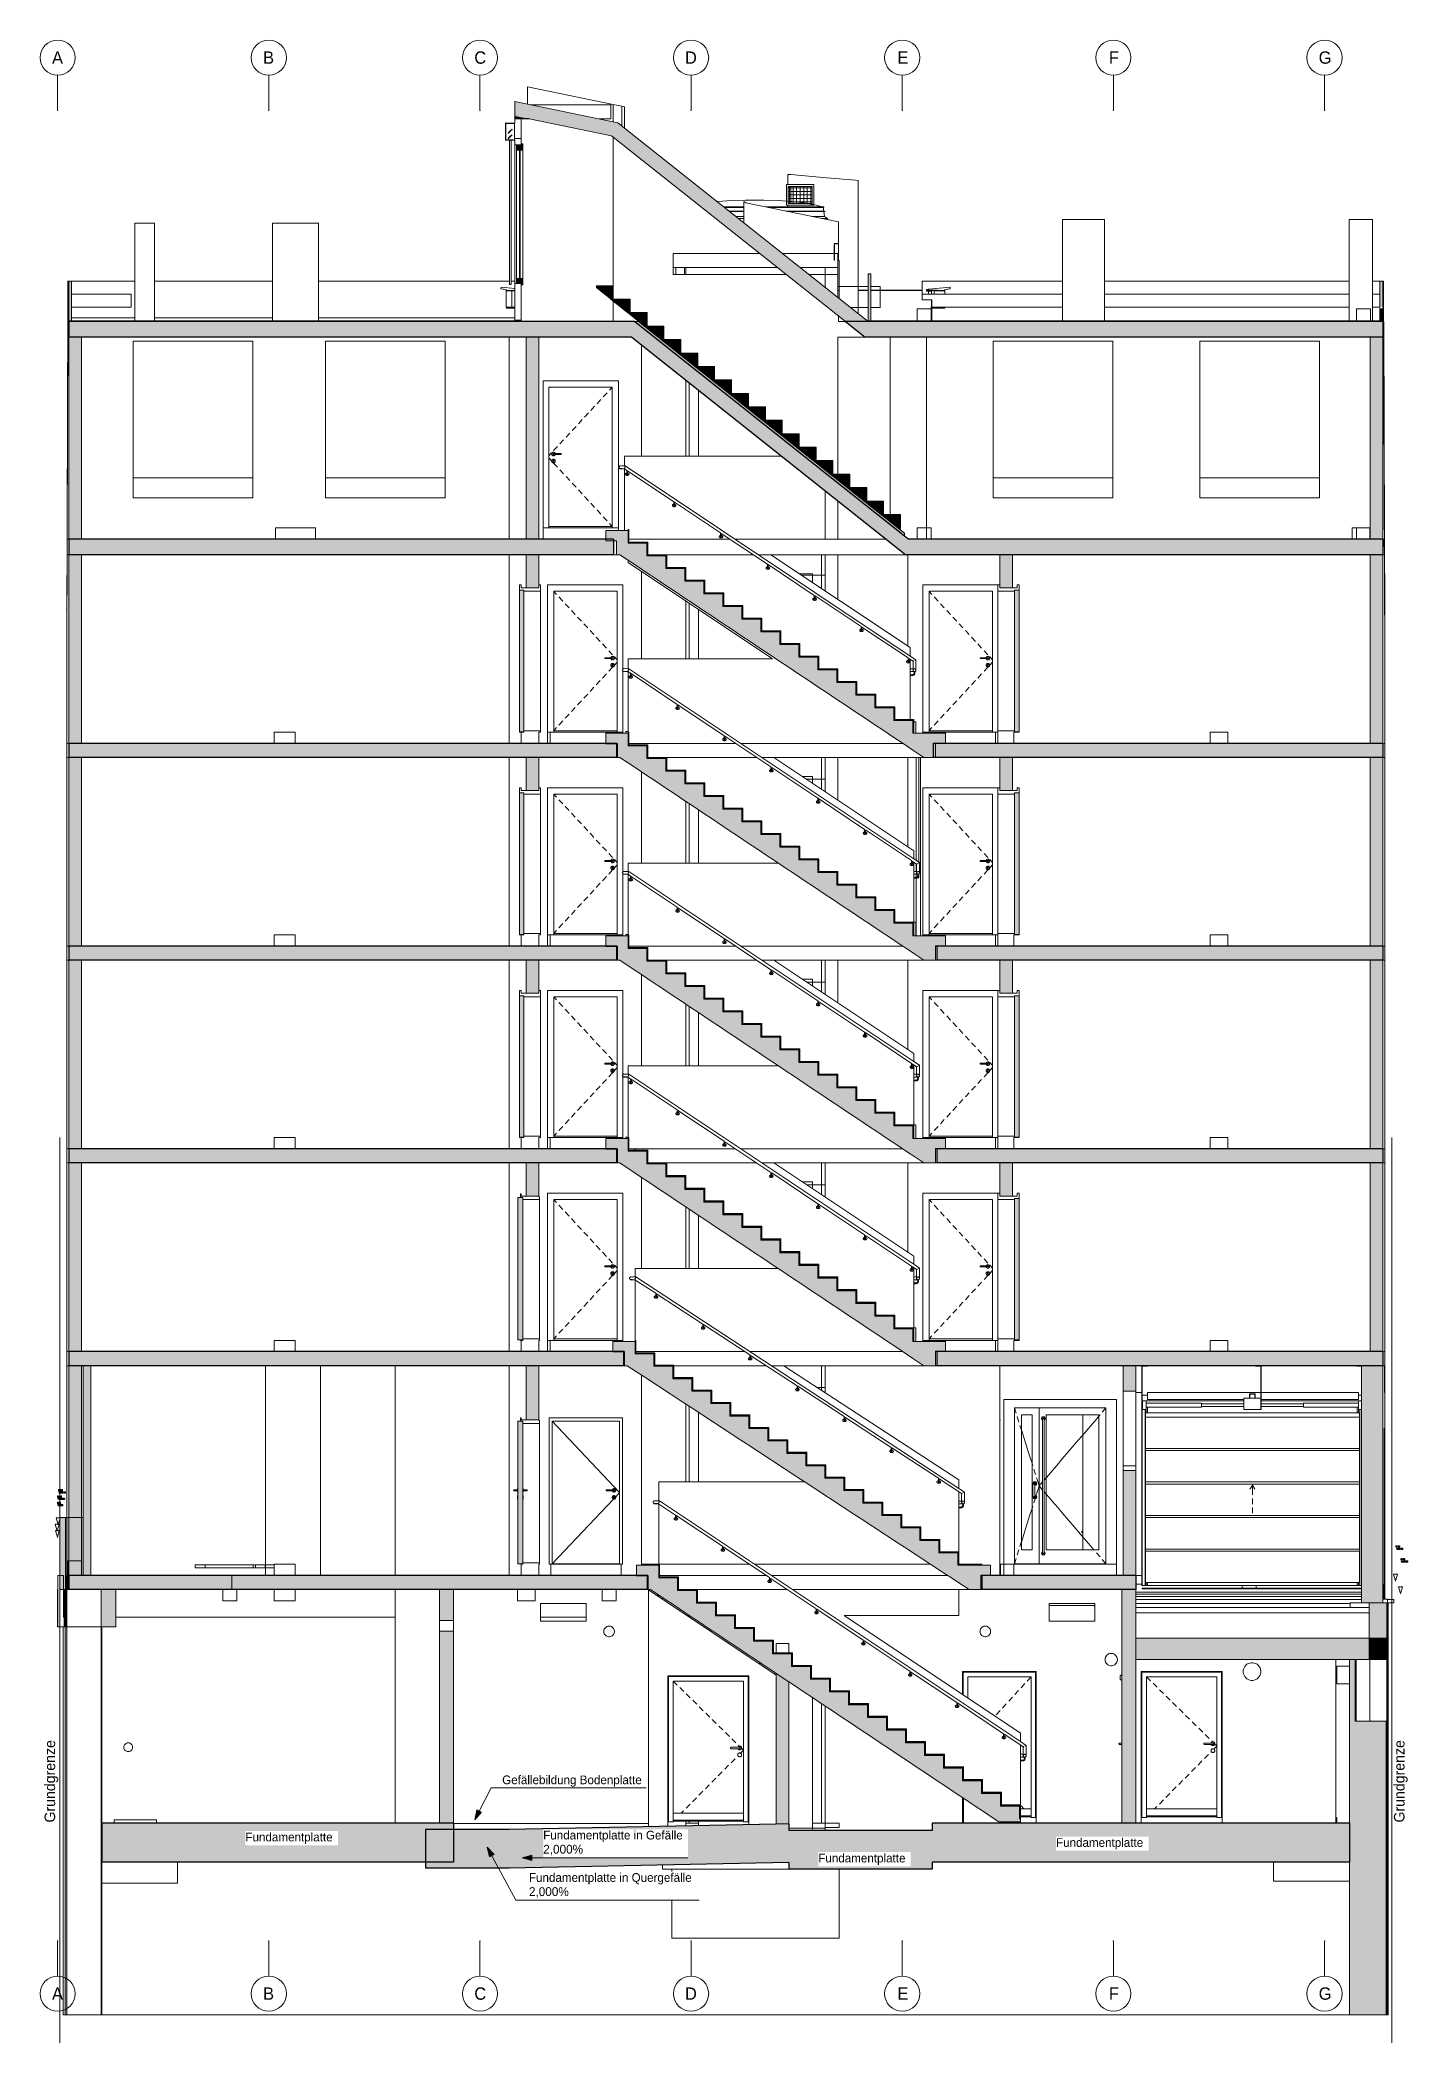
# Model space of a CAD drawing. Header units: metres. Extents: x -0.3 to 19.2, y -7 to 21.5.
import ezdxf

# ---------------------------------------------------------------- set-up
doc = ezdxf.new("R2010")
doc.units = ezdxf.units.M
doc.header["$MEASUREMENT"] = 0
doc.linetypes.add('Raster', pattern=[0.004, 0.002, -0.001, 0, -0.001])
doc.linetypes.add('Wipeout_Contour', pattern=[1, 0, -1])
for name, color, linetype in [('C_Schnitt C RB_1_000 Achsraster', 7, 'Continuous'), ('C_Schnitt C RB_1_110 Wand Aussen', 7, 'Continuous'), ('C_Schnitt C RB_1_111 Wand Aussen - Bohrpfahlwand 53', 7, 'Continuous'), ('C_Schnitt C RB_1_111 Wand Aussen - Bohrpfahlwand 80', 7, 'Continuous'), ('C_Schnitt C RB_1_112 Wand Aussen - Schachtwände', 7, 'Continuous'), ('C_Schnitt C RB_1_120 Wand Innen tragend', 7, 'Continuous'), ('C_Schnitt C RB_1_140 Brüstung', 7, 'Continuous'), ('C_Schnitt C RB_1_150 Stütze', 7, 'Continuous'), ('C_Schnitt C RB_1_210 Decke', 7, 'Continuous'), ('C_Schnitt C RB_1_211 Decke - Bohrpfahl Rost', 7, 'Continuous'), ('C_Schnitt C RB_1_250 Träger Unterzug', 7, 'Continuous'), ('C_Schnitt C RB_1_260 Fundament', 7, 'Continuous'), ('C_Schnitt C RB_1_270 Deckendurchbruchsymbol', 7, 'Continuous'), ('C_Schnitt C RB_1_310 Dachkonstruktion massiv', 7, 'Continuous'), ('C_Schnitt C RB_1_410 Treppe', 7, 'Continuous'), ('C_Schnitt C RB_1_420 Rampe', 7, 'Continuous'), ('C_Schnitt C RB_1_430 Aufzug', 7, 'Continuous'), ('C_Schnitt C RB_1_450 Absturzsicherung', 7, 'Continuous'), ('C_Schnitt C RB_1_840 Baulinien', 7, 'Continuous'), ('C_Schnitt C RB_1_910 Allgemein Lageplan Höhen', 7, 'Continuous'), ('C_Schnitt C RB_1_955-1 Polierplan Beschriftung - STB Decke', 7, 'Continuous')]:
    doc.layers.add(name, color=color, linetype=linetype)
doc.styles.add('ERSTELLTER_STIL_1', font='')
doc.styles.get('ERSTELLTER_STIL_1').set_extended_font_data('Eurostile')
doc.linetypes.add('Grenze Grundstück', pattern='A,0,[1,415_260415_PP_VA_RB_2_3 Schn C1.Shx,S=0.00031746,R=0,X=0,Y=0],-0.04,0', length=0.04)

msp = doc.modelspace()

# ---------------------------------------------------------------- texts
at = {"layer": 'C_Schnitt C RB_1_000 Achsraster', "color": 5, "linetype": 'Continuous', "lineweight": 0, "char_height": 0.175, "attachment_point": 1, "style": 'ERSTELLTER_STIL_1'}
for s, insert in [('\\A1;{\\pql;\\pt0;\\fEurostile|b0|i0|c0|p0;\\W1.000000;C}', (5.92, 21.339)), ('\\A1;{\\pql;\\pt0;\\fEurostile|b0|i0|c0|p0;\\W1.000000;G}', (17.917, 21.339)), ('\\A1;{\\pql;\\pt0;\\fEurostile|b0|i0|c0|p0;\\W1.000000;A}', (-0.08, 21.338)), ('\\A1;{\\pql;\\pt0;\\fEurostile|b0|i0|c0|p0;\\W1.000000;B}', (2.919, 21.338)), ('\\A1;{\\pql;\\pt0;\\fEurostile|b0|i0|c0|p0;\\W1.000000;D}', (8.913, 21.338)), ('\\A1;{\\pql;\\pt0;\\fEurostile|b0|i0|c0|p0;\\W1.000000;E}', (11.931, 21.338)), ('\\A1;{\\pql;\\pt0;\\fEurostile|b0|i0|c0|p0;\\W1.000000;F}', (14.936, 21.338)), ('\\A1;{\\pql;\\pt0;\\fEurostile|b0|i0|c0|p0;\\W1.000000;A}', (-0.08, -6.162)), ('\\A1;{\\pql;\\pt0;\\fEurostile|b0|i0|c0|p0;\\W1.000000;B}', (2.919, -6.162)), ('\\A1;{\\pql;\\pt0;\\fEurostile|b0|i0|c0|p0;\\W1.000000;C}', (5.92, -6.161)), ('\\A1;{\\pql;\\pt0;\\fEurostile|b0|i0|c0|p0;\\W1.000000;D}', (8.913, -6.162)), ('\\A1;{\\pql;\\pt0;\\fEurostile|b0|i0|c0|p0;\\W1.000000;E}', (11.931, -6.162)), ('\\A1;{\\pql;\\pt0;\\fEurostile|b0|i0|c0|p0;\\W1.000000;F}', (14.936, -6.162)), ('\\A1;{\\pql;\\pt0;\\fEurostile|b0|i0|c0|p0;\\W1.000000;G}', (17.917, -6.161))]:
    msp.add_mtext(s, dxfattribs=dict(at, insert=insert))
at = {"layer": 'C_Schnitt C RB_1_840 Baulinien', "color": 86, "linetype": 'Continuous', "lineweight": 13, "true_color": 0x107f01, "char_height": 0.15, "attachment_point": 5, "rotation": 90, "style": 'ERSTELLTER_STIL_1'}
for insert in [(-0.088, -3.234), (19.084, -3.234)]:
    msp.add_mtext('\\A1;{\\pqc;\\fEurostile|b0|i0|c0|p0;\\W1.000000;Grundgrenze}', dxfattribs=dict(at, insert=insert))

# ---------------------------------------------------------------- hatches: boundary and pattern name
at = {"layer": 'C_Schnitt C RB_1_110 Wand Aussen', "linetype": 'Continuous', "lineweight": 0, "true_color": 0xffffff}
for points in [[(6.52, 20.01), (6.52, 19.935), (6.585, 19.935), (6.585, 20.01)], [(6.585, 20.025), (6.585, 19.935), (6.61, 19.935), (6.61, 20.025)], [(6.52, 18.04), (6.585, 18.04), (6.585, 18.115), (6.52, 18.115)], [(6.585, 18.025), (6.61, 18.025), (6.61, 18.115), (6.585, 18.115)]]:
    msp.add_hatch(color=7, dxfattribs=at).paths.add_polyline_path(points)
at = {"layer": 'C_Schnitt C RB_1_110 Wand Aussen', "linetype": 'Continuous', "lineweight": 0, "true_color": 0x000000}
for points in [[(0.159, 14.41), (0.339, 14.41), (0.339, 17.28), (0.159, 17.28)], [(18.827, 14.41), (18.827, 17.28), (18.647, 17.28), (18.647, 14.41)], [(0.339, 11.51), (0.339, 14.19), (0.159, 14.19), (0.159, 11.51)], [(18.827, 11.51), (18.827, 14.19), (18.647, 14.19), (18.647, 11.51)], [(0.339, 11.31), (0.159, 11.31), (0.159, 8.63), (0.339, 8.63)], [(18.647, 11.31), (18.647, 8.63), (18.827, 8.63), (18.827, 11.31)], [(0.339, 8.43), (0.159, 8.43), (0.159, 5.75), (0.339, 5.75)], [(18.647, 8.43), (18.647, 5.75), (18.827, 5.75), (18.827, 8.43)], [(0.159, 2.87), (0.339, 2.87), (0.339, 5.55), (0.159, 5.55)], [(18.827, 2.87), (18.827, 5.55), (18.647, 5.55), (18.647, 2.87)], [(0.339, -0.1), (0.339, 2.67), (0.159, 2.67), (0.159, -0.1)], [(15.32, 2.31), (15.32, 2.67), (15.14, 2.67), (15.14, 2.31)], [(18.827, 2.67), (18.527, 2.67), (18.527, -0.7), (18.827, -0.7)], [(15.32, -0.31), (15.32, 1.18), (15.14, 1.18), (15.14, -0.31)], [(0.119, -0.51), (0.119, -1.04), (0.13, -1.04), (0.13, -0.51)], [(0.829, -0.51), (0.62, -0.51), (0.62, -1.04), (0.829, -1.04)]]:
    msp.add_hatch(color=18, dxfattribs=at).paths.add_polyline_path(points)
at = {"layer": 'C_Schnitt C RB_1_110 Wand Aussen', "linetype": 'Continuous', "lineweight": 0, "true_color": 0x0b100b}
msp.add_hatch(color=88, dxfattribs=at).paths.add_polyline_path([(0.361, -0.31), (0.471, -0.31), (0.471, 2.67), (0.361, 2.67)])
at = {"layer": 'C_Schnitt C RB_1_110 Wand Aussen', "linetype": 'Continuous', "lineweight": 0, "true_color": 0x00d6ff}
msp.add_hatch(color=140, dxfattribs=at).paths.add_polyline_path([(0.031, -0.51), (0.111, -0.51), (0.111, 0.512), (0.031, 0.512)])
at = {"layer": 'C_Schnitt C RB_1_110 Wand Aussen', "linetype": 'Continuous', "lineweight": 0, "true_color": 0x567e56}
msp.add_hatch(color=87, dxfattribs=at).paths.add_polyline_path([(0.111, 0.512), (0.111, -0.51), (2.477, -0.51), (2.477, -0.31), (0.361, -0.31), (0.361, 0.512)])
at = {"layer": 'C_Schnitt C RB_1_111 Wand Aussen - Bohrpfahlwand 53', "linetype": 'Continuous', "lineweight": 0, "true_color": 0x000000}
msp.add_hatch(color=18, dxfattribs=at).paths.add_polyline_path([(18.636, -0.7), (18.636, -1.198), (18.886, -1.198), (18.886, -2.379), (18.886, -0.7)])
at = {"layer": 'C_Schnitt C RB_1_111 Wand Aussen - Bohrpfahlwand 80', "linetype": 'Continuous', "lineweight": 0, "true_color": 0x000000}
for points in [[(0.109, -6.55), (0.13, -6.55), (0.13, -1.04), (0.109, -1.04)], [(0.62, -6.55), (0.629, -6.55), (0.629, -1.04), (0.62, -1.04)], [(18.357, -1.502), (18.357, -6.55), (18.877, -6.55), (18.877, -2.379), (18.436, -2.379), (18.436, -1.502)]]:
    msp.add_hatch(color=18, dxfattribs=at).paths.add_polyline_path(points)
at = {"layer": 'C_Schnitt C RB_1_120 Wand Innen tragend', "linetype": 'Continuous', "lineweight": 0, "true_color": 0x000000}
for points in [[(6.655, 17.28), (6.655, 14.41), (6.835, 14.41), (6.835, 17.28)], [(6.835, 13.72), (6.835, 14.19), (6.655, 14.19), (6.655, 13.72)], [(13.565, 13.72), (13.565, 14.19), (13.385, 14.19), (13.385, 13.72)], [(6.835, 10.84), (6.835, 11.31), (6.655, 11.31), (6.655, 10.84)], [(13.565, 10.84), (13.565, 11.31), (13.385, 11.31), (13.385, 10.84)], [(6.835, 7.96), (6.835, 8.43), (6.655, 8.43), (6.655, 7.96)], [(13.565, 7.96), (13.565, 8.43), (13.385, 8.43), (13.385, 7.96)], [(6.835, 5.08), (6.835, 5.55), (6.655, 5.55), (6.655, 5.08)], [(13.565, 5.08), (13.565, 5.55), (13.385, 5.55), (13.385, 5.08)], [(6.835, 1.9), (6.835, 2.67), (6.655, 2.67), (6.655, 1.9)], [(5.625, -0.51), (5.425, -0.51), (5.425, -0.951), (5.625, -0.951)], [(15.32, -0.51), (15.12, -0.51), (15.12, -3.83), (15.32, -3.83)], [(5.625, -3.83), (5.625, -1.099), (5.425, -1.099), (5.425, -3.83)], [(10.39, -1.822), (10.35, -1.795), (10.26, -1.735), (10.21, -1.702), (10.21, -3.842), (10.39, -3.838)]]:
    msp.add_hatch(color=18, dxfattribs=at).paths.add_polyline_path(points)
at = {"layer": 'C_Schnitt C RB_1_120 Wand Innen tragend', "linetype": 'Continuous', "lineweight": 0, "true_color": 0x3f3f3f}
for points in [[(6.56, 11.675), (6.625, 11.675), (6.625, 13.685), (6.56, 13.685)], [(13.66, 11.675), (13.66, 13.685), (13.595, 13.685), (13.595, 11.675)], [(6.56, 10.805), (6.56, 8.795), (6.625, 8.795), (6.625, 10.805)], [(13.66, 8.795), (13.66, 10.805), (13.595, 10.805), (13.595, 8.795)], [(6.56, 5.915), (6.625, 5.915), (6.625, 7.925), (6.56, 7.925)], [(13.66, 5.915), (13.66, 7.925), (13.595, 7.925), (13.595, 5.915)], [(6.54, 5.06), (6.54, 3.035), (6.61, 3.035), (6.61, 5.06)], [(13.66, 3.035), (13.66, 5.045), (13.595, 5.045), (13.595, 3.035)], [(6.54, -0.145), (6.61, -0.145), (6.61, 1.88), (6.54, 1.88)]]:
    msp.add_hatch(color=250, dxfattribs=at).paths.add_polyline_path(points)
at = {"layer": 'C_Schnitt C RB_1_140 Brüstung', "linetype": 'Continuous', "lineweight": 0, "true_color": 0x000000}
for points in [[(0.199, 18.074), (0.159, 18.077), (0.159, 17.51), (0.199, 17.51), (0.199, 17.69), (0.199, 17.705), (0.199, 18.073)], [(11.517, 18.18), (11.516, 17.806), (11.516, 17.51), (11.556, 17.51), (11.556, 17.69), (11.556, 18.172)], [(18.827, 18.077), (18.787, 18.074), (18.787, 18.073), (18.787, 17.705), (18.827, 17.705)], [(18.827, 17.51), (18.827, 17.69), (18.787, 17.69), (18.787, 17.51)]]:
    msp.add_hatch(color=18, dxfattribs=at).paths.add_polyline_path(points)
at = {"layer": 'C_Schnitt C RB_1_210 Decke', "linetype": 'Continuous', "lineweight": 0, "true_color": 0x000000}
for points in [[(6.495, 20.626), (6.495, 20.422), (7.871, 20.139), (7.958, 20.326)], [(6.495, 20.38), (6.7, 20.38), (6.495, 20.422)], [(7.958, 20.326), (7.871, 20.139), (11.195, 17.5), (11.516, 17.5)], [(0.159, 17.28), (8.175, 17.28), (8.175, 17.5), (7.989, 17.5), (7.882, 17.5), (0.159, 17.5)], [(8.175, 17.28), (8.158, 17.28), (12.05, 14.19), (12.05, 14.41), (12.094, 14.41), (8.203, 17.5), (8.175, 17.5)], [(11.516, 17.5), (11.195, 17.5), (11.472, 17.28), (14.674, 17.28), (14.674, 17.5), (14.284, 17.5), (11.916, 17.5), (11.654, 17.5), (11.516, 17.5)], [(14.674, 17.28), (18.827, 17.28), (18.827, 17.5), (15.545, 17.5), (14.674, 17.5)], [(0.159, 14.19), (7.9, 14.19), (7.9, 14.385), (7.79, 14.385), (7.79, 14.41), (0.159, 14.41)], [(12.05, 14.41), (12.05, 14.19), (14.674, 14.19), (14.674, 14.41)], [(14.674, 14.41), (14.674, 14.19), (18.827, 14.19), (18.827, 14.41)], [(0.159, 11.51), (0.159, 11.31), (7.94, 11.31), (7.94, 11.505), (7.79, 11.505), (7.79, 11.51)], [(14.674, 11.51), (12.475, 11.51), (12.475, 11.31), (14.674, 11.31)], [(14.674, 11.31), (18.827, 11.31), (18.827, 11.51), (14.674, 11.51)], [(0.159, 8.43), (7.94, 8.43), (7.94, 8.625), (7.79, 8.625), (7.79, 8.63), (0.159, 8.63)], [(12.49, 8.63), (12.49, 8.43), (14.674, 8.43), (14.674, 8.63)], [(14.674, 8.63), (14.674, 8.43), (18.827, 8.43), (18.827, 8.63)], [(0.159, 5.55), (7.94, 5.55), (7.94, 5.745), (7.79, 5.745), (7.79, 5.75), (0.159, 5.75)], [(12.49, 5.55), (14.674, 5.55), (14.674, 5.75), (12.49, 5.75)], [(14.674, 5.75), (14.674, 5.55), (18.827, 5.55), (18.827, 5.75)], [(0.159, 2.87), (0.159, 2.67), (8.04, 2.67), (8.04, 2.865), (7.89, 2.865), (7.89, 2.87)], [(12.49, 2.67), (14.674, 2.67), (14.674, 2.87), (12.49, 2.87)], [(14.674, 2.87), (14.674, 2.67), (18.827, 2.67), (18.827, 2.87)], [(0.159, -0.51), (8.375, -0.51), (8.375, -0.315), (8.225, -0.315), (8.225, -0.31), (0.159, -0.31)], [(13.13, -0.31), (13.13, -0.51), (14.674, -0.51), (14.674, -0.31)], [(14.674, -0.51), (15.32, -0.51), (15.32, -0.31), (14.674, -0.31)]]:
    msp.add_hatch(color=18, dxfattribs=at).paths.add_polyline_path(points)
at = {"layer": 'C_Schnitt C RB_1_211 Decke - Bohrpfahl Rost', "linetype": 'Continuous', "lineweight": 0, "true_color": 0x000000}
msp.add_hatch(color=18, dxfattribs=at).paths.add_polyline_path([(18.641, -1.502), (18.886, -1.502), (18.886, -1.198), (18.641, -1.198)])
at = {"layer": 'C_Schnitt C RB_1_260 Fundament', "linetype": 'Continuous', "lineweight": 0, "true_color": 0x000000}
for points in [[(0.629, -3.83), (0.629, -4.38), (5.625, -4.38), (5.625, -3.83)], [(5.625, -4.38), (5.225, -4.38), (5.225, -4.468), (6.415, -4.468), (6.415, -3.918), (5.625, -3.918)], [(6.415, -3.918), (6.415, -4.468), (10.39, -4.389), (10.39, -3.838)], [(10.39, -3.93), (10.39, -4.48), (12.425, -4.48), (12.425, -3.93)], [(12.425, -3.83), (12.425, -4.38), (14.674, -4.38), (14.674, -3.83)], [(14.674, -3.83), (14.674, -4.38), (18.357, -4.38), (18.357, -3.83)]]:
    msp.add_hatch(color=18, dxfattribs=at).paths.add_polyline_path(points)
at = {"layer": 'C_Schnitt C RB_1_410 Treppe', "linetype": 'Continuous', "lineweight": 0, "true_color": 0x000000}
for points in [[(7.655, 17.983), (7.735, 17.919), (7.815, 17.856), (7.88, 17.804), (7.88, 17.995), (7.655, 17.995)], [(8.12, 17.804), (7.88, 17.804), (7.895, 17.792), (7.975, 17.728), (8.055, 17.665), (8.12, 17.613)], [(8.36, 17.613), (8.12, 17.613), (8.135, 17.601), (8.215, 17.537), (8.295, 17.473), (8.36, 17.422)], [(8.251, 17.5), (8.203, 17.5), (10.787, 15.448), (11.476, 14.901), (12.034, 14.458), (12.034, 14.497), (11.975, 14.543), (11.964, 14.552)], [(8.6, 17.422), (8.36, 17.422), (8.375, 17.41), (8.455, 17.346), (8.535, 17.282), (8.6, 17.231)], [(8.6, 17.231), (8.615, 17.219), (8.695, 17.155), (8.775, 17.091), (8.84, 17.039), (8.84, 17.231)], [(9.08, 17.039), (8.84, 17.039), (8.855, 17.027), (8.935, 16.964), (9.015, 16.9), (9.08, 16.848)], [(9.32, 16.848), (9.08, 16.848), (9.095, 16.836), (9.175, 16.773), (9.255, 16.709), (9.32, 16.657)], [(9.32, 16.657), (9.335, 16.645), (9.415, 16.582), (9.495, 16.518), (9.56, 16.466), (9.56, 16.657)], [(9.8, 16.466), (9.56, 16.466), (9.575, 16.454), (9.655, 16.39), (9.735, 16.327), (9.8, 16.275)], [(10.04, 16.275), (9.8, 16.275), (9.815, 16.263), (9.895, 16.199), (9.975, 16.136), (10.04, 16.084)], [(10.28, 16.084), (10.04, 16.084), (10.055, 16.072), (10.135, 16.008), (10.215, 15.945), (10.28, 15.893)], [(10.52, 15.893), (10.28, 15.893), (10.295, 15.881), (10.375, 15.817), (10.455, 15.753), (10.52, 15.702)], [(10.52, 15.702), (10.535, 15.69), (10.615, 15.626), (10.695, 15.562), (10.76, 15.511), (10.76, 15.702)], [(10.76, 15.511), (10.775, 15.499), (10.855, 15.435), (10.935, 15.371), (11, 15.319), (11, 15.511)], [(11, 15.319), (11.015, 15.307), (11.095, 15.244), (11.175, 15.18), (11.24, 15.128), (11.24, 15.319)], [(11.24, 15.128), (11.255, 15.116), (11.335, 15.053), (11.415, 14.989), (11.48, 14.937), (11.48, 15.128)], [(11.72, 14.937), (11.48, 14.937), (11.495, 14.925), (11.575, 14.862), (11.655, 14.798), (11.72, 14.746)], [(7.79, 14.385), (7.94, 14.385), (7.94, 14.19), (7.987, 14.19), (12.307, 11.31), (12.475, 11.31), (12.475, 11.515), (12.615, 11.515), (12.615, 11.655), (12.15, 11.655), (12.15, 11.835), (11.88, 11.835), (11.88, 12.015), (11.61, 12.015), (11.61, 12.195), (11.34, 12.195), (11.34, 12.375), (11.07, 12.375), (11.07, 12.555), (10.8, 12.555), (10.8, 12.735), (10.53, 12.735), (10.53, 12.915), (10.26, 12.915), (10.26, 13.095), (9.99, 13.095), (9.99, 13.275), (9.72, 13.275), (9.72, 13.455), (9.45, 13.455), (9.45, 13.635), (9.18, 13.635), (9.18, 13.815), (8.91, 13.815), (8.91, 13.995), (8.64, 13.995), (8.64, 14.175), (8.37, 14.175), (8.37, 14.355), (8.105, 14.355), (8.105, 14.535), (7.79, 14.535)], [(11.96, 14.746), (11.72, 14.746), (11.735, 14.734), (11.815, 14.67), (11.895, 14.607), (11.96, 14.555)], [(11.96, 14.555), (11.975, 14.543), (11.975, 14.555)], [(7.79, 11.655), (7.79, 11.505), (7.94, 11.505), (7.94, 11.31), (7.987, 11.31), (12.307, 8.43), (12.475, 8.43), (12.475, 8.635), (12.615, 8.635), (12.615, 8.775), (12.15, 8.775), (12.15, 8.955), (11.88, 8.955), (11.88, 9.135), (11.61, 9.135), (11.61, 9.315), (11.34, 9.315), (11.34, 9.495), (11.07, 9.495), (11.07, 9.675), (10.8, 9.675), (10.8, 9.855), (10.53, 9.855), (10.53, 10.035), (10.26, 10.035), (10.26, 10.215), (9.99, 10.215), (9.99, 10.395), (9.72, 10.395), (9.72, 10.575), (9.45, 10.575), (9.45, 10.755), (9.18, 10.755), (9.18, 10.935), (8.91, 10.935), (8.91, 11.115), (8.64, 11.115), (8.64, 11.295), (8.37, 11.295), (8.37, 11.475), (8.105, 11.475), (8.105, 11.655)], [(8.105, 8.775), (7.79, 8.775), (7.79, 8.625), (7.94, 8.625), (7.94, 8.43), (7.987, 8.43), (12.307, 5.55), (12.475, 5.55), (12.475, 5.755), (12.615, 5.755), (12.615, 5.895), (12.15, 5.895), (12.15, 6.075), (11.88, 6.075), (11.88, 6.255), (11.61, 6.255), (11.61, 6.435), (11.34, 6.435), (11.34, 6.615), (11.07, 6.615), (11.07, 6.795), (10.8, 6.795), (10.8, 6.975), (10.53, 6.975), (10.53, 7.155), (10.26, 7.155), (10.26, 7.335), (9.99, 7.335), (9.99, 7.515), (9.72, 7.515), (9.72, 7.695), (9.45, 7.695), (9.45, 7.875), (9.18, 7.875), (9.18, 8.055), (8.91, 8.055), (8.91, 8.235), (8.64, 8.235), (8.64, 8.415), (8.37, 8.415), (8.37, 8.595), (8.105, 8.595)], [(8.105, 5.895), (7.79, 5.895), (7.79, 5.745), (7.94, 5.745), (7.94, 5.55), (7.987, 5.55), (12.307, 2.67), (12.475, 2.67), (12.475, 2.875), (12.615, 2.875), (12.615, 3.015), (12.15, 3.015), (12.15, 3.195), (11.88, 3.195), (11.88, 3.375), (11.61, 3.375), (11.61, 3.555), (11.34, 3.555), (11.34, 3.735), (11.07, 3.735), (11.07, 3.915), (10.8, 3.915), (10.8, 4.095), (10.53, 4.095), (10.53, 4.275), (10.26, 4.275), (10.26, 4.455), (9.99, 4.455), (9.99, 4.635), (9.72, 4.635), (9.72, 4.815), (9.45, 4.815), (9.45, 4.995), (9.18, 4.995), (9.18, 5.175), (8.91, 5.175), (8.91, 5.355), (8.64, 5.355), (8.64, 5.535), (8.37, 5.535), (8.37, 5.715), (8.105, 5.715)], [(7.89, 3.015), (7.89, 2.865), (8.04, 2.865), (8.04, 2.67), (8.092, 2.67), (12.952, -0.51), (13.115, -0.51), (13.115, -0.305), (13.255, -0.305), (13.255, -0.165), (12.79, -0.165), (12.79, 0.012), (12.52, 0.012), (12.52, 0.188), (12.25, 0.188), (12.25, 0.365), (11.98, 0.365), (11.98, 0.542), (11.71, 0.542), (11.71, 0.718), (11.44, 0.718), (11.44, 0.895), (11.17, 0.895), (11.17, 1.072), (10.9, 1.072), (10.9, 1.248), (10.63, 1.248), (10.63, 1.425), (10.36, 1.425), (10.36, 1.602), (10.09, 1.602), (10.09, 1.778), (9.82, 1.778), (9.82, 1.955), (9.55, 1.955), (9.55, 2.132), (9.28, 2.132), (9.28, 2.308), (9.01, 2.308), (9.01, 2.485), (8.74, 2.485), (8.74, 2.662), (8.47, 2.662), (8.47, 2.838), (8.205, 2.838), (8.205, 3.015)], [(8.225, -0.315), (8.375, -0.315), (8.375, -0.51), (8.422, -0.51), (13.372, -3.81), (13.68, -3.81), (13.68, -3.765), (13.665, -3.765), (13.665, -3.585), (13.395, -3.585), (13.395, -3.405), (13.125, -3.405), (13.125, -3.225), (12.855, -3.225), (12.855, -3.045), (12.585, -3.045), (12.585, -2.865), (12.315, -2.865), (12.315, -2.685), (12.045, -2.685), (12.045, -2.505), (11.775, -2.505), (11.775, -2.325), (11.505, -2.325), (11.505, -2.145), (11.235, -2.145), (11.235, -1.965), (10.965, -1.965), (10.965, -1.785), (10.695, -1.785), (10.695, -1.605), (10.425, -1.605), (10.425, -1.425), (10.155, -1.425), (10.155, -1.245), (9.885, -1.245), (9.885, -1.065), (9.615, -1.065), (9.615, -0.885), (9.345, -0.885), (9.345, -0.705), (9.075, -0.705), (9.075, -0.525), (8.805, -0.525), (8.805, -0.345), (8.54, -0.345), (8.54, -0.165), (8.225, -0.165)]]:
    msp.add_hatch(color=18, dxfattribs=at).paths.add_polyline_path(points)
at = {"layer": 'C_Schnitt C RB_1_420 Rampe', "linetype": 'Continuous', "lineweight": 0, "true_color": 0x000000}
msp.add_hatch(color=18, dxfattribs=at).paths.add_polyline_path([(15.32, -1.198), (15.32, -1.502), (18.641, -1.502), (18.641, -1.198)])
at = {"layer": 'C_Schnitt C RB_1_955-1 Polierplan Beschriftung - STB Decke', "linetype": 'Continuous', "lineweight": 0, "true_color": 0x000000}
for points in [[(5.927, -3.78), (6.024, -3.673), (5.958, -3.638)], [(6.101, -4.167), (6.134, -4.308), (6.2, -4.272)], [(6.599, -4.32), (6.739, -4.357), (6.739, -4.282)]]:
    msp.add_hatch(color=18, dxfattribs=at).paths.add_polyline_path(points)

# ---------------------------------------------------------------- linework, layer by layer
at = {"layer": 'C_Schnitt C RB_1_000 Achsraster', "color": 5, "linetype": 'Raster', "lineweight": 0, "ltscale": 1000}
for p, q in [((0, 20.5), (0, 21)), ((3, 20.5), (3, 21)), ((6, 20.5), (6, 21)), ((9, 20.5), (9, 21)), ((12, 20.5), (12, 21)), ((15, 20.5), (15, 21)), ((18, 20.5), (18, 21)), ((0, -5.5), (0, -6)), ((3, -5.5), (3, -6)), ((6, -5.5), (6, -6)), ((9, -5.5), (9, -6)), ((12, -5.5), (12, -6)), ((15, -5.5), (15, -6)), ((18, -5.5), (18, -6))]:
    msp.add_line(p, q, dxfattribs=at)
at = {"layer": 'C_Schnitt C RB_1_000 Achsraster', "color": 5, "linetype": 'Continuous', "lineweight": 0, "ltscale": 1000}
for centre in [(0, 21.25), (3, 21.25), (6, 21.25), (9, 21.25), (12, 21.25), (15, 21.25), (18, 21.25), (0, -6.25), (3, -6.25), (6, -6.25), (9, -6.25), (12, -6.25), (15, -6.25), (18, -6.25)]:
    msp.add_circle(centre, 0.25, dxfattribs=at)
at = {"layer": 'C_Schnitt C RB_1_000 Achsraster', "color": 5, "linetype": 'Raster', "lineweight": 0, "ltscale": 1000}
for p in [(0, 20.5), (0, 20.5), (3, 20.5), (3, 20.5), (6, 20.5), (6, 20.5), (9, 20.5), (9, 20.5), (12, 20.5), (12, 20.5), (15, 20.5), (15, 20.5), (18, 20.5), (18, 20.5), (0, -5.5), (0, -5.5), (3, -5.5), (3, -5.5), (6, -5.5), (6, -5.5), (9, -5.5), (9, -5.5), (12, -5.5), (12, -5.5), (15, -5.5), (15, -5.5), (18, -5.5), (18, -5.5)]:
    msp.add_point(p, dxfattribs=at)
at = {"layer": 'C_Schnitt C RB_1_110 Wand Aussen', "color": 7, "linetype": 'Continuous', "lineweight": 18, "ltscale": 1000}
for p, q in [((7.895, 20.584), (6.675, 20.834)), ((6.675, 20.834), (6.675, 20.589)), ((6.72, 20.58), (7.862, 20.58)), ((7.862, 20.58), (7.862, 20.38)), ((8.015, 20.559), (7.895, 20.584)), ((7.895, 20.584), (7.895, 20.339)), ((8.052, 20.551), (8.015, 20.559)), ((8.015, 20.559), (8.015, 20.28)), ((8.052, 20.551), (8.052, 20.251)), ((7.862, 20.38), (7.693, 20.38)), ((7.895, 20.12), (7.895, 18.01)), ((9.751, 19.208), (9.751, 18.902)), ((9.777, 19.187), (9.751, 19.208)), ((11.095, 18.917), (9.777, 19.187)), ((11.095, 18.917), (11.095, 18.61)), ((11.095, 18.61), (11.035, 18.61)), ((11.035, 18.605), (11.035, 18.61)), ((11.095, 18.6), (11.035, 18.605)), ((11.035, 18.59), (11.04, 18.59)), ((11.035, 18.47), (11.035, 18.59)), ((11.04, 18.59), (11.04, 18.47)), ((11.095, 18.6), (11.095, 18.37)), ((8.745, 18.47), (8.745, 18.27)), ((8.745, 18.47), (9.751, 18.47)), ((8.745, 18.27), (8.745, 18.17)), ((9.751, 18.47), (9.973, 18.47)), ((10.295, 18.47), (11.035, 18.47)), ((11.04, 18.47), (11.085, 18.47)), ((11.085, 18.47), (11.085, 18.37)), ((11.085, 18.37), (11.095, 18.37)), ((11.085, 18.17), (11.085, 18.27)), ((6.455, 17.94), (6.455, 17.705)), ((6.495, 17.94), (6.455, 17.94)), ((11.085, 18.17), (10.905, 18.17)), ((10.905, 18.17), (10.905, 17.985)), ((11.085, 17.843), (11.085, 18.17)), ((7.895, 17.809), (7.895, 17.804)), ((7.895, 17.792), (7.895, 17.5)), ((0.145, 17.5), (0.134, 14.41)), ((0.145, 17.5), (0.146, 17.5)), ((11.095, 17.579), (11.095, 17.5)), ((11.095, 17.5), (11.195, 17.5)), ((18.851, 14.41), (18.841, 17.5)), ((18.841, 17.5), (18.841, 17.5)), ((0.159, 17.28), (0.147, 17.28)), ((0.159, 17.28), (0.159, 14.41)), ((0.339, 17.28), (0.339, 14.41)), ((18.647, 17.28), (18.647, 14.41)), ((18.827, 17.28), (18.827, 14.41)), ((0.134, 14.41), (0.134, 14.41)), ((0.147, 14.41), (0.159, 14.41)), ((18.827, 14.41), (18.849, 14.41)), ((18.855, 13.43), (18.851, 14.41)), ((18.855, 13.43), (18.851, 14.41)), ((18.851, 14.41), (18.851, 14.41)), ((0.135, 14.19), (0.131, 13.032)), ((0.159, 14.19), (0.147, 14.19)), ((0.159, 14.19), (0.159, 11.51)), ((0.339, 14.19), (0.339, 11.51)), ((18.647, 14.19), (18.647, 11.51)), ((18.84, 14.19), (18.827, 14.19)), ((18.827, 14.19), (18.827, 11.51)), ((18.855, 12.852), (18.85, 14.19)), ((0.13, 13.474), (0.13, 13.41)), ((0.131, 13.474), (0.13, 13.474)), ((0.13, 13.474), (0.13, 13.41)), ((0.13, 13.41), (0.13, 13.41)), ((0.131, 13.032), (0.13, 12.852)), ((0.13, 11.51), (0.13, 12.852)), ((18.855, 11.51), (18.855, 12.852)), ((0.147, 11.51), (0.159, 11.51)), ((18.827, 11.51), (18.84, 11.51)), ((0.13, 8.63), (0.13, 11.31)), ((0.159, 11.31), (0.131, 11.31)), ((0.159, 11.31), (0.159, 8.63)), ((0.339, 11.31), (0.339, 8.63)), ((12.235, 11.31), (12.235, 9.823)), ((18.647, 11.31), (18.647, 8.63)), ((18.827, 11.31), (18.827, 8.63)), ((18.855, 8.63), (18.855, 11.31)), ((12.235, 9.6), (12.213, 9.6)), ((12.235, 9.653), (12.235, 9.6)), ((0.131, 8.63), (0.159, 8.63)), ((18.827, 8.63), (18.855, 8.63)), ((0.13, 5.75), (0.13, 8.43)), ((0.159, 8.43), (0.131, 8.43)), ((0.159, 8.43), (0.159, 5.75)), ((0.339, 8.43), (0.339, 5.75)), ((18.647, 8.43), (18.647, 5.75)), ((18.855, 8.43), (18.827, 8.43)), ((18.827, 8.43), (18.827, 5.75)), ((18.855, 5.75), (18.855, 8.43)), ((0.131, 5.75), (0.159, 5.75)), ((18.827, 5.75), (18.855, 5.75)), ((0.13, 2.87), (0.13, 5.55)), ((0.159, 5.55), (0.131, 5.55)), ((0.159, 5.55), (0.159, 2.87)), ((0.339, 5.55), (0.339, 2.87)), ((18.647, 5.55), (18.647, 2.87)), ((18.846, 5.55), (18.827, 5.55)), ((18.827, 5.55), (18.827, 2.87)), ((18.855, 2.87), (18.855, 5.55)), ((0.131, 2.87), (0.159, 2.87)), ((18.827, 2.87), (18.846, 2.87)), ((0.13, 2.67), (0.13, -0.31)), ((0.13, 2.67), (0.13, 2.67)), ((0.132, 2.67), (0.159, 2.67)), ((0.159, 2.67), (0.159, -0.1)), ((0.339, 2.67), (0.339, -0.1)), ((15.14, 2.67), (15.14, 2.31)), ((15.32, 2.67), (15.32, 2.31)), ((18.527, 2.67), (18.527, -0.7)), ((18.827, 2.67), (18.838, 2.67)), ((18.827, 2.67), (18.827, -0.7)), ((18.853, 2.29), (18.853, 2.67)), ((15.32, 2.31), (15.14, 2.31)), ((18.855, 2.29), (18.855, -0.435)), ((13.445, -0.31), (13.445, 2.19)), ((13.445, 2.19), (15.045, 2.19)), ((15.045, 2.19), (15.045, -0.31)), ((15.485, 2.25), (15.41, 2.25)), ((18.527, 2.25), (18.485, 2.25)), ((18.851, 1.78), (18.847, 1.78)), ((18.847, -0.647), (18.847, 1.78)), ((18.851, -0.435), (18.851, 1.78)), ((15.32, 1.248), (15.14, 1.248)), ((15.14, 1.18), (15.14, -0.31)), ((15.14, 1.18), (15.32, 1.18)), ((15.32, 1.18), (15.32, -0.31)), ((0.132, -0.11), (0.133, -0.11)), ((0.132, -0.31), (0.132, -0.11)), ((0.133, -0.1), (0.134, -0.1)), ((0.133, -0.11), (0.133, -0.1)), ((0.134, -0.1), (0.134, -0.11)), ((0.134, -0.11), (0.137, -0.11)), ((0.137, -0.1), (0.138, -0.1)), ((0.137, -0.11), (0.137, -0.1)), ((0.138, -0.1), (0.138, -0.11)), ((0.138, -0.11), (0.142, -0.11)), ((0.142, -0.1), (0.143, -0.1)), ((0.142, -0.11), (0.142, -0.1)), ((0.143, -0.1), (0.143, -0.11)), ((0.143, -0.11), (0.144, -0.11)), ((0.144, -0.11), (0.144, -0.31)), ((0.146, -0.1), (0.147, -0.1)), ((0.146, -0.31), (0.146, -0.1)), ((0.147, -0.1), (0.147, -0.31)), ((0.15, -0.1), (0.151, -0.1)), ((0.15, -0.31), (0.15, -0.1)), ((0.151, -0.1), (0.151, -0.31)), ((0.155, -0.1), (0.156, -0.1)), ((0.155, -0.31), (0.155, -0.1)), ((0.156, -0.1), (0.156, -0.31)), ((0.159, -0.1), (0.159, -0.1)), ((0.159, -0.31), (0.159, -0.1)), ((0.339, -0.1), (0.159, -0.1)), ((0.339, -0.1), (0.339, -0.31)), ((0.093, -0.51), (0.094, -0.51)), ((0.093, -0.51), (0.093, -0.51)), ((0.093, -0.51), (0.093, -1.04)), ((0.093, -0.51), (0.093, -1.04)), ((0.094, -0.51), (0.098, -0.51)), ((0.094, -0.51), (0.094, -1.04)), ((0.098, -0.51), (0.098, -0.51)), ((0.098, -0.51), (0.102, -0.51)), ((0.098, -0.51), (0.098, -1.04)), ((0.098, -0.51), (0.098, -1.04)), ((0.102, -0.51), (0.102, -0.51)), ((0.102, -0.51), (0.106, -0.51)), ((0.102, -0.51), (0.102, -1.04)), ((0.102, -0.51), (0.102, -1.04)), ((0.106, -0.51), (0.107, -0.51)), ((0.106, -0.51), (0.106, -1.04)), ((0.107, -0.51), (0.111, -0.51)), ((0.107, -0.51), (0.107, -1.04)), ((0.111, -0.51), (0.111, -0.51)), ((0.111, -0.51), (0.115, -0.51)), ((0.111, -0.51), (0.111, -1.04)), ((0.111, -0.51), (0.111, -1.04)), ((0.115, -0.51), (0.116, -0.51)), ((0.115, -0.51), (0.115, -1.04)), ((0.116, -0.51), (0.119, -0.51)), ((0.116, -0.51), (0.116, -1.04)), ((0.119, -0.51), (0.119, -1.04)), ((0.13, -0.51), (0.119, -0.51)), ((0.13, -0.51), (0.13, -1.04)), ((0.13, -0.51), (0.131, -0.51)), ((0.131, -0.51), (0.15, -0.51)), ((0.132, -0.31), (0.132, -0.51)), ((0.133, -0.31), (0.133, -0.51)), ((0.134, -0.31), (0.134, -0.51)), ((0.137, -0.31), (0.137, -0.51)), ((0.142, -0.31), (0.138, -0.31)), ((0.138, -0.31), (0.138, -0.51)), ((0.142, -0.31), (0.142, -0.51)), ((0.144, -0.31), (0.143, -0.31)), ((0.143, -0.31), (0.143, -0.51)), ((0.144, -0.51), (0.144, -0.31)), ((0.15, -0.51), (0.159, -0.51)), ((0.62, -0.51), (0.62, -1.04)), ((0.829, -0.51), (0.829, -1.04)), ((18.843, -0.547), (18.845, -0.507)), ((18.843, -0.63), (18.843, -0.547)), ((18.845, -0.435), (18.847, -0.435)), ((18.845, -0.435), (18.845, -0.507)), ((18.851, -0.435), (18.855, -0.435)), ((18.851, -0.647), (18.851, -0.435)), ((18.636, -0.7), (18.527, -0.7)), ((18.827, -0.7), (18.636, -0.7)), ((0.13, -1.04), (0.119, -1.04)), ((0.131, -1.04), (0.13, -1.04)), ((0.15, -1.04), (0.131, -1.04)), ((0.176, -1.04), (0.15, -1.04)), ((0.208, -1.04), (0.176, -1.04)), ((0.245, -1.04), (0.208, -1.04)), ((0.286, -1.04), (0.245, -1.04)), ((0.33, -1.04), (0.286, -1.04)), ((0.375, -1.04), (0.33, -1.04)), ((0.42, -1.04), (0.375, -1.04)), ((0.464, -1.04), (0.42, -1.04)), ((0.505, -1.04), (0.464, -1.04)), ((0.542, -1.04), (0.505, -1.04)), ((0.574, -1.04), (0.542, -1.04)), ((0.6, -1.04), (0.574, -1.04)), ((0.619, -1.04), (0.6, -1.04)), ((0.62, -1.04), (0.619, -1.04)), ((0.629, -1.04), (0.62, -1.04)), ((0.829, -1.04), (0.629, -1.04))]:
    msp.add_line(p, q, dxfattribs=at)
at = {"layer": 'C_Schnitt C RB_1_110 Wand Aussen', "color": 7, "linetype": 'Continuous', "lineweight": 13, "ltscale": 1000}
for p, q in [((6.365, 20.32), (6.365, 20.08)), ((6.495, 20.32), (6.365, 20.32)), ((6.37, 20.315), (6.37, 20.08)), ((6.49, 20.315), (6.37, 20.315)), ((6.457, 20.232), (6.459, 20.229)), ((6.49, 20.315), (6.49, 20.08)), ((6.495, 20.38), (6.495, 20.32)), ((6.37, 20.08), (6.365, 20.08)), ((6.39, 20.08), (6.37, 20.08)), ((6.39, 20.081), (6.39, 20.08)), ((6.391, 20.081), (6.39, 20.081)), ((6.47, 20.08), (6.39, 20.08)), ((6.391, 20.085), (6.391, 20.081)), ((6.468, 20.085), (6.391, 20.085)), ((6.401, 20.175), (6.403, 20.173)), ((6.401, 20.1), (6.403, 20.097)), ((6.418, 18.03), (6.418, 20.08)), ((6.443, 18.03), (6.443, 20.08)), ((6.457, 20.156), (6.459, 20.154)), ((6.468, 20.085), (6.468, 20.081)), ((6.47, 20.081), (6.468, 20.081)), ((6.47, 20.081), (6.47, 20.08)), ((6.49, 20.08), (6.47, 20.08)), ((6.495, 20.08), (6.49, 20.08)), ((6.585, 20.1), (6.495, 20.1)), ((6.495, 20.08), (6.495, 20.01)), ((6.495, 20.01), (6.495, 18.04)), ((6.52, 20.01), (6.52, 19.935)), ((6.52, 19.935), (6.52, 19.875)), ((6.56, 19.935), (6.56, 18.115)), ((6.57, 19.935), (6.57, 18.115)), ((6.61, 20.025), (6.585, 20.025)), ((6.61, 20.025), (6.61, 19.935)), ((6.61, 19.935), (6.61, 19.66)), ((6.52, 19.838), (6.52, 19.875)), ((6.52, 19.838), (6.52, 19.778)), ((6.52, 19.741), (6.52, 19.778)), ((6.52, 19.741), (6.52, 19.681)), ((6.52, 19.208), (6.52, 19.681)), ((6.61, 19.216), (6.61, 19.66)), ((6.52, 19.13), (6.52, 19.208)), ((6.52, 19.081), (6.52, 19.13)), ((6.52, 19.003), (6.52, 19.081)), ((6.61, 18.39), (6.61, 19.216)), ((6.52, 18.954), (6.52, 19.003)), ((6.52, 18.876), (6.52, 18.954)), ((6.52, 18.828), (6.52, 18.876)), ((6.52, 18.749), (6.52, 18.828)), ((6.52, 18.701), (6.52, 18.749)), ((6.52, 18.623), (6.52, 18.701)), ((6.52, 18.574), (6.52, 18.623)), ((6.52, 18.496), (6.52, 18.574)), ((6.52, 18.447), (6.52, 18.496)), ((6.52, 18.369), (6.52, 18.447)), ((6.52, 18.309), (6.52, 18.369)), ((6.52, 18.272), (6.52, 18.309)), ((6.52, 18.212), (6.52, 18.272)), ((6.52, 18.193), (6.52, 18.212)), ((6.61, 18.115), (6.61, 18.39)), ((6.418, 18.03), (6.443, 18.03)), ((6.495, 18.04), (6.495, 17.5)), ((6.52, 18.175), (6.52, 18.193)), ((6.52, 18.115), (6.52, 18.175)), ((6.52, 18.115), (6.52, 18.04)), ((6.61, 18.025), (6.585, 18.025)), ((6.61, 18.115), (6.61, 18.025)), ((6.585, 17.52), (6.495, 17.52)), ((15.405, 2.67), (15.405, 2.05)), ((15.41, 2.17), (15.41, 2.665)), ((15.41, 2.665), (15.485, 2.665)), ((15.485, 2.665), (15.485, 2.67)), ((17.02, 2.665), (17.02, 2.67)), ((17.095, 2.665), (17.02, 2.665)), ((17.095, 2.21), (17.095, 2.665)), ((17.1, 2.67), (17.1, 2.05)), ((18.465, 2.665), (18.465, 2.67)), ((18.527, 2.665), (18.465, 2.665)), ((15.485, 2.19), (15.485, 2.29)), ((15.485, 2.29), (17.095, 2.29)), ((17.1, 2.29), (18.485, 2.29)), ((18.485, 2.29), (18.485, 2.19)), ((14.145, 2.07), (13.595, 2.07)), ((13.595, 2.07), (13.595, -0.15)), ((13.945, -0.145), (13.945, 2.07)), ((14.245, 2.07), (14.145, 2.07)), ((14.895, 2.07), (14.245, 2.07)), ((14.895, -0.15), (14.895, 2.07)), ((15.405, -0.45), (15.405, 2.05)), ((15.405, 2.05), (15.41, 2.05)), ((15.41, 2.17), (15.41, 2.11)), ((15.41, 2.17), (15.415, 2.17)), ((15.41, 2.11), (15.415, 2.11)), ((15.41, 2.11), (15.41, 2.05)), ((15.41, 2.049), (15.41, 2.05)), ((15.41, 2.05), (15.415, 2.05)), ((15.41, 2.045), (15.41, 2.049)), ((15.41, 2.039), (15.41, 2.045)), ((15.41, 2.031), (15.41, 2.039)), ((15.41, 2.021), (15.41, 2.031)), ((15.41, 2.01), (15.41, 2.021)), ((15.41, 1.997), (15.41, 2.01)), ((15.41, 1.984), (15.41, 1.997)), ((15.415, 2.17), (15.415, 2.169)), ((15.415, 2.17), (15.465, 2.17)), ((15.415, 2.169), (15.415, 2.166)), ((15.415, 2.166), (15.415, 2.162)), ((15.415, 2.162), (15.415, 2.156)), ((15.415, 2.156), (15.415, 2.149)), ((15.415, 2.149), (15.415, 2.14)), ((15.415, 2.14), (15.415, 2.131)), ((15.415, 2.131), (15.415, 2.12)), ((15.415, 2.12), (15.415, 2.11)), ((15.415, 2.11), (15.415, 2.1)), ((15.415, 2.1), (15.415, 2.089)), ((15.415, 2.089), (15.415, 2.08)), ((15.415, 2.08), (15.415, 2.071)), ((15.415, 2.071), (15.415, 2.064)), ((15.415, 2.064), (15.415, 2.058)), ((15.415, 2.058), (15.415, 2.054)), ((15.415, 2.054), (15.415, 2.051)), ((15.415, 2.051), (15.415, 2.05)), ((15.415, 2.05), (15.465, 2.05)), ((15.45, 2.049), (15.45, 2.05)), ((15.45, 2.045), (15.45, 2.049)), ((15.45, 2.039), (15.45, 2.045)), ((15.45, 2.031), (15.45, 2.039)), ((15.45, 2.021), (15.45, 2.031)), ((15.45, 2.01), (15.45, 2.021)), ((15.45, 1.997), (15.45, 2.01)), ((15.45, 1.984), (15.45, 1.997)), ((15.455, 1.94), (15.455, 2)), ((18.495, 2), (15.455, 2)), ((15.465, 2.17), (15.465, 2.169)), ((16.855, 2.17), (15.465, 2.17)), ((15.465, 2.169), (15.465, 2.166)), ((15.465, 2.166), (15.465, 2.162)), ((15.465, 2.162), (15.465, 2.156)), ((15.465, 2.156), (15.465, 2.149)), ((15.465, 2.149), (15.465, 2.14)), ((15.465, 2.14), (15.465, 2.131)), ((15.465, 2.14), (16.25, 2.14)), ((15.465, 2.131), (15.465, 2.12)), ((15.465, 2.12), (15.465, 2.11)), ((15.465, 2.11), (15.465, 2.1)), ((15.465, 2.1), (15.465, 2.089)), ((15.465, 2.089), (15.465, 2.08)), ((15.465, 2.08), (15.465, 2.071)), ((15.465, 2.08), (16.25, 2.08)), ((15.465, 2.071), (15.465, 2.064)), ((15.465, 2.064), (15.465, 2.058)), ((15.465, 2.058), (15.465, 2.054)), ((15.465, 2.054), (15.465, 2.051)), ((15.465, 2.051), (15.465, 2.05)), ((15.465, 2), (15.465, 2.05)), ((16.855, 2.19), (15.485, 2.19)), ((15.485, 2), (15.485, 2.08)), ((16.25, 2.14), (16.25, 2.138)), ((16.25, 2.14), (16.25, 2.14)), ((16.25, 2.138), (16.25, 2.136)), ((16.25, 2.136), (16.25, 2.133)), ((16.25, 2.133), (16.25, 2.129)), ((16.25, 2.13), (16.855, 2.13)), ((16.25, 2.129), (16.25, 2.125)), ((16.25, 2.125), (16.25, 2.12)), ((16.25, 2.12), (16.25, 2.115)), ((16.25, 2.115), (16.25, 2.11)), ((16.25, 2.11), (16.25, 2.105)), ((16.25, 2.105), (16.25, 2.1)), ((16.25, 2.1), (16.25, 2.095)), ((16.25, 2.095), (16.25, 2.091)), ((16.25, 2.091), (16.25, 2.087)), ((16.25, 2.09), (16.855, 2.09)), ((16.25, 2.087), (16.25, 2.084)), ((16.25, 2.084), (16.25, 2.082)), ((16.25, 2.082), (16.25, 2.08)), ((16.25, 2.08), (16.25, 2.08)), ((16.855, 2.21), (16.935, 2.21)), ((16.855, 2.21), (16.855, 2.05)), ((16.855, 2.05), (17.095, 2.05)), ((16.935, 2.27), (17.015, 2.27)), ((16.935, 2.21), (16.935, 2.27)), ((16.935, 2.21), (16.94, 2.21)), ((16.94, 2.265), (16.94, 2.21)), ((17.01, 2.265), (16.94, 2.265)), ((16.94, 2.21), (17.01, 2.21)), ((17.01, 2.21), (17.01, 2.265)), ((17.01, 2.21), (17.015, 2.21)), ((17.015, 2.27), (17.015, 2.21)), ((17.015, 2.21), (17.095, 2.21)), ((17.095, 2.21), (17.095, 2.05)), ((17.1, 2.05), (17.095, 2.05)), ((18.485, 2.19), (17.1, 2.19)), ((18.485, 2.17), (17.1, 2.17)), ((17.7, 2.13), (17.1, 2.13)), ((17.7, 2.09), (17.1, 2.09)), ((18.485, 2.14), (17.7, 2.14)), ((17.7, 2.14), (17.7, 2.14)), ((17.7, 2.14), (17.7, 2.138)), ((17.7, 2.138), (17.7, 2.136)), ((17.7, 2.136), (17.7, 2.133)), ((17.7, 2.133), (17.7, 2.129)), ((17.7, 2.129), (17.7, 2.125)), ((17.7, 2.125), (17.7, 2.12)), ((17.7, 2.12), (17.7, 2.115)), ((17.7, 2.115), (17.7, 2.11)), ((17.7, 2.11), (17.7, 2.105)), ((17.7, 2.105), (17.7, 2.1)), ((17.7, 2.1), (17.7, 2.095)), ((17.7, 2.095), (17.7, 2.091)), ((17.7, 2.091), (17.7, 2.087)), ((17.7, 2.087), (17.7, 2.084)), ((17.7, 2.084), (17.7, 2.082)), ((17.7, 2.082), (17.7, 2.08)), ((17.7, 2.08), (17.7, 2.08)), ((18.485, 2.08), (17.7, 2.08)), ((18.465, 2), (18.465, 2.08)), ((18.527, 2.17), (18.485, 2.17)), ((18.485, 2.17), (18.485, 2.169)), ((18.485, 2.169), (18.485, 2.166)), ((18.485, 2.166), (18.485, 2.162)), ((18.485, 2.162), (18.485, 2.156)), ((18.485, 2.156), (18.485, 2.149)), ((18.485, 2.149), (18.485, 2.14)), ((18.485, 2.14), (18.485, 2.131)), ((18.485, 2.131), (18.485, 2.12)), ((18.485, 2.12), (18.485, 2.11)), ((18.485, 2.11), (18.485, 2.1)), ((18.485, 2.1), (18.485, 2.089)), ((18.485, 2.089), (18.485, 2.08)), ((18.485, 2.08), (18.485, 2.071)), ((18.485, 2.071), (18.485, 2.064)), ((18.485, 2.064), (18.485, 2.058)), ((18.485, 2.058), (18.485, 2.054)), ((18.485, 2.054), (18.485, 2.051)), ((18.485, 2.051), (18.485, 2.05)), ((18.527, 2.05), (18.485, 2.05)), ((18.485, 2), (18.485, 2.05)), ((18.495, 1.94), (18.495, 2)), ((18.5, 2.049), (18.5, 2.05)), ((18.5, 2.045), (18.5, 2.049)), ((18.5, 2.039), (18.5, 2.045)), ((18.5, 2.031), (18.5, 2.039)), ((18.5, 2.021), (18.5, 2.031)), ((18.5, 2.01), (18.5, 2.021)), ((18.5, 1.997), (18.5, 2.01)), ((18.5, 1.984), (18.5, 1.997)), ((13.695, 0.055), (13.695, 1.97)), ((13.695, 1.97), (13.845, 1.97)), ((13.845, 1.97), (13.845, 0.055)), ((13.982, 1.933), (13.978, 1.92)), ((13.978, 1.92), (13.982, 1.907)), ((13.991, 1.943), (13.982, 1.933)), ((13.982, 1.907), (13.991, 1.897)), ((14.005, 1.947), (13.991, 1.943)), ((13.991, 1.897), (13.995, 1.896)), ((13.995, 1.92), (13.998, 1.927)), ((13.995, 1.918), (13.995, 1.92)), ((13.995, 1.913), (13.995, 1.918)), ((13.995, 1.905), (13.995, 1.913)), ((13.995, 0.02), (13.995, 1.905)), ((13.998, 1.927), (14.005, 1.93)), ((13.998, 1.924), (14.005, 1.927)), ((13.998, 1.916), (14.005, 1.918)), ((14.019, 1.943), (14.005, 1.947)), ((14.005, 1.93), (14.012, 1.927)), ((14.005, 1.927), (14.012, 1.924)), ((14.005, 1.918), (14.012, 1.916)), ((14.012, 1.927), (14.015, 1.92)), ((14.015, 1.918), (14.015, 1.92)), ((14.015, 1.913), (14.015, 1.918)), ((14.015, 1.905), (14.015, 1.913)), ((14.015, 0.02), (14.015, 1.905)), ((14.015, 1.896), (14.019, 1.897)), ((14.028, 1.933), (14.019, 1.943)), ((14.019, 1.897), (14.028, 1.907)), ((14.032, 1.92), (14.028, 1.933)), ((14.028, 1.907), (14.032, 1.92)), ((14.795, 1.97), (14.045, 1.97)), ((14.045, 1.97), (14.045, 0.055)), ((14.795, 0.055), (14.795, 1.97)), ((15.41, 1.97), (15.41, 1.984)), ((15.41, -0.45), (15.41, 1.97)), ((15.45, 1.97), (15.45, 1.984)), ((15.45, -0.45), (15.45, 1.97)), ((15.455, 1.494), (15.455, 1.94)), ((18.495, 1.94), (15.455, 1.94)), ((18.495, 1.494), (18.495, 1.94)), ((18.5, 1.97), (18.5, 1.984)), ((18.5, -0.45), (18.5, 1.97)), ((15.455, 1.464), (15.455, 1.494)), ((18.495, 1.494), (15.455, 1.494)), ((15.455, 1.018), (15.455, 1.464)), ((18.495, 1.464), (15.455, 1.464)), ((18.495, 1.464), (18.495, 1.494)), ((18.495, 1.018), (18.495, 1.464)), ((13.858, 0.994), (13.862, 1.008)), ((13.858, 0.978), (13.872, 1.002)), ((13.861, 0.983), (13.858, 0.994)), ((13.858, 0.822), (13.858, 0.978)), ((13.862, 1.008), (13.871, 1.018)), ((13.871, 1.018), (13.885, 1.022)), ((13.872, 1.002), (13.877, 1.008)), ((13.875, 0.994), (13.878, 1.002)), ((13.877, 1), (13.875, 0.994)), ((13.875, 0.994), (13.877, 0.989)), ((13.878, 0.987), (13.875, 0.994)), ((13.877, 1.008), (13.885, 1.01)), ((13.878, 1.001), (13.877, 1)), ((13.877, 0.989), (13.878, 0.988)), ((13.878, 1.002), (13.885, 1.004)), ((13.885, 0.985), (13.878, 0.987)), ((13.882, 1.004), (13.879, 1.002)), ((13.879, 0.987), (13.882, 0.985)), ((13.884, 1.004), (13.882, 1.004)), ((13.882, 0.985), (13.884, 0.985)), ((13.888, 0.98), (13.883, 0.971)), ((13.883, 0.971), (13.883, 0.829)), ((13.885, 0.968), (13.883, 0.968)), ((13.885, 1.022), (13.899, 1.018)), ((13.885, 1.01), (13.892, 1.008)), ((13.885, 1.004), (13.892, 1.002)), ((13.892, 0.987), (13.885, 0.985)), ((13.899, 0.971), (13.885, 0.968)), ((13.888, 1.004), (13.886, 1.004)), ((13.886, 0.985), (13.888, 0.985)), ((13.891, 1.002), (13.888, 1.004)), ((13.888, 0.985), (13.891, 0.987)), ((13.893, 0.982), (13.888, 0.98)), ((13.892, 1.008), (13.898, 1.002)), ((13.892, 1.002), (13.895, 0.994)), ((13.893, 1), (13.892, 1.001)), ((13.895, 0.994), (13.892, 0.987)), ((13.892, 0.988), (13.893, 0.989)), ((13.895, 0.994), (13.893, 1)), ((13.893, 0.989), (13.895, 0.994)), ((13.898, 0.988), (13.893, 0.982)), ((13.898, 1.002), (13.9, 0.995)), ((13.9, 0.995), (13.898, 0.988)), ((13.899, 1.018), (13.908, 1.008)), ((13.908, 0.981), (13.899, 0.971)), ((13.908, 1.008), (13.912, 0.994)), ((13.912, 0.994), (13.908, 0.981)), ((15.455, 0.988), (15.455, 1.018)), ((18.495, 1.018), (15.455, 1.018)), ((15.455, 0.542), (15.455, 0.988)), ((18.495, 0.988), (15.455, 0.988)), ((16.975, 0.975), (16.94, 0.914)), ((16.975, 0.895), (16.975, 0.975)), ((16.975, 0.975), (17.01, 0.914)), ((16.975, 0.835), (16.975, 0.895)), ((18.495, 0.988), (18.495, 1.018)), ((18.495, 0.542), (18.495, 0.988)), ((13.872, 0.798), (13.858, 0.822)), ((13.861, 0.817), (13.858, 0.806)), ((13.858, 0.806), (13.862, 0.792)), ((13.862, 0.792), (13.871, 0.782)), ((13.871, 0.782), (13.885, 0.778)), ((13.877, 0.792), (13.872, 0.798)), ((13.878, 0.813), (13.875, 0.806)), ((13.877, 0.811), (13.875, 0.806)), ((13.875, 0.806), (13.877, 0.8)), ((13.875, 0.806), (13.878, 0.798)), ((13.878, 0.812), (13.877, 0.811)), ((13.877, 0.8), (13.878, 0.799)), ((13.885, 0.79), (13.877, 0.792)), ((13.885, 0.816), (13.878, 0.813)), ((13.878, 0.798), (13.885, 0.795)), ((13.882, 0.815), (13.879, 0.813)), ((13.879, 0.798), (13.882, 0.796)), ((13.884, 0.815), (13.882, 0.815)), ((13.882, 0.796), (13.884, 0.796)), ((13.885, 0.832), (13.883, 0.832)), ((13.883, 0.829), (13.888, 0.82)), ((13.899, 0.829), (13.885, 0.832)), ((13.892, 0.813), (13.885, 0.816)), ((13.885, 0.795), (13.892, 0.798)), ((13.892, 0.792), (13.885, 0.79)), ((13.885, 0.778), (13.899, 0.782)), ((13.888, 0.815), (13.886, 0.815)), ((13.886, 0.796), (13.888, 0.796)), ((13.888, 0.82), (13.893, 0.818)), ((13.891, 0.813), (13.888, 0.815)), ((13.888, 0.796), (13.891, 0.798)), ((13.895, 0.806), (13.892, 0.813)), ((13.893, 0.811), (13.892, 0.812)), ((13.892, 0.798), (13.895, 0.806)), ((13.892, 0.799), (13.893, 0.8)), ((13.898, 0.798), (13.892, 0.792)), ((13.893, 0.818), (13.898, 0.812)), ((13.895, 0.806), (13.893, 0.811)), ((13.893, 0.8), (13.895, 0.806)), ((13.898, 0.812), (13.9, 0.805)), ((13.9, 0.805), (13.898, 0.798)), ((13.908, 0.819), (13.899, 0.829)), ((13.899, 0.782), (13.908, 0.792)), ((13.912, 0.806), (13.908, 0.819)), ((13.908, 0.792), (13.912, 0.806)), ((16.975, 0.705), (16.975, 0.785)), ((16.975, 0.575), (16.975, 0.655)), ((15.455, 0.512), (15.455, 0.542)), ((18.495, 0.542), (15.455, 0.542)), ((15.455, 0.066), (15.455, 0.512)), ((18.495, 0.512), (15.455, 0.512)), ((18.495, 0.512), (18.495, 0.542)), ((18.495, 0.066), (18.495, 0.512)), ((13.845, 0.055), (13.695, 0.055)), ((13.982, 0.018), (13.978, 0.005)), ((13.978, 0.005), (13.982, -0.008)), ((13.991, 0.028), (13.982, 0.018)), ((13.995, 0.029), (13.991, 0.028)), ((13.995, 0.012), (13.995, 0.02)), ((13.995, 0.007), (13.995, 0.012)), ((13.995, 0.005), (13.995, 0.007)), ((13.995, 0.005), (13.998, -0.002)), ((13.998, 0.009), (14.005, 0.007)), ((13.998, 0.001), (14.005, -0.002)), ((14.005, 0.007), (14.012, 0.009)), ((14.005, -0.002), (14.012, 0.001)), ((14.012, -0.002), (14.015, 0.005)), ((14.019, 0.028), (14.015, 0.029)), ((14.015, 0.012), (14.015, 0.02)), ((14.015, 0.007), (14.015, 0.012)), ((14.015, 0.005), (14.015, 0.007)), ((14.028, 0.018), (14.019, 0.028)), ((14.032, 0.005), (14.028, 0.018)), ((14.028, -0.008), (14.032, 0.005)), ((14.045, 0.055), (14.795, 0.055)), ((15.455, 0.036), (15.455, 0.066)), ((18.495, 0.066), (15.455, 0.066)), ((15.455, -0.41), (15.455, 0.036)), ((18.495, 0.036), (15.455, 0.036)), ((18.495, 0.036), (18.495, 0.066)), ((18.495, -0.41), (18.495, 0.036)), ((13.595, -0.15), (13.585, -0.15)), ((13.595, -0.145), (13.945, -0.145)), ((13.595, -0.15), (14.895, -0.15)), ((14.895, -0.145), (13.945, -0.145)), ((13.982, -0.008), (13.991, -0.018)), ((13.991, -0.018), (14.005, -0.022)), ((13.998, -0.002), (14.005, -0.005)), ((14.005, -0.005), (14.012, -0.002)), ((14.005, -0.022), (14.019, -0.018)), ((14.019, -0.018), (14.028, -0.008)), ((15.045, -0.15), (14.895, -0.15)), ((15.405, -0.45), (15.41, -0.45)), ((15.41, -0.45), (15.45, -0.45)), ((15.45, -0.45), (15.465, -0.45)), ((18.495, -0.41), (15.455, -0.41)), ((15.465, -0.45), (15.465, -0.41)), ((15.465, -0.45), (15.485, -0.45)), ((15.485, -0.45), (15.485, -0.41)), ((18.465, -0.45), (15.485, -0.45)), ((18.465, -0.45), (18.465, -0.41)), ((18.485, -0.45), (18.465, -0.45)), ((18.485, -0.45), (18.485, -0.41)), ((18.5, -0.45), (18.485, -0.45)), ((18.527, -0.45), (18.5, -0.45))]:
    msp.add_line(p, q, dxfattribs=at)
at = {"layer": 'C_Schnitt C RB_1_110 Wand Aussen', "color": 16, "linetype": 'Continuous', "lineweight": 13, "ltscale": 1000, "true_color": 0x7e0000}
for p, q in [((15.14, 1.18), (15.14, 2.31)), ((15.32, 2.31), (15.32, 1.18))]:
    msp.add_line(p, q, dxfattribs=at)
at = {"layer": 'C_Schnitt C RB_1_110 Wand Aussen', "color": 253, "linetype": 'Continuous', "lineweight": 13, "ltscale": 1000, "true_color": 0xb4b4b4}
for p, q in [((13.595, 2.07), (13.619, 1.994)), ((14.895, 2.07), (14.843, 2.009)), ((13.634, 1.946), (13.658, 1.87)), ((13.673, 1.822), (13.695, 1.754)), ((13.695, 1.754), (13.697, 1.746)), ((13.697, 1.746), (13.713, 1.698)), ((14.589, 1.713), (14.556, 1.675)), ((14.641, 1.774), (14.589, 1.713)), ((14.674, 1.812), (14.641, 1.774)), ((14.726, 1.873), (14.674, 1.812)), ((14.758, 1.911), (14.726, 1.873)), ((14.795, 1.953), (14.758, 1.911)), ((14.81, 1.971), (14.795, 1.953)), ((13.713, 1.698), (13.737, 1.622)), ((13.737, 1.622), (13.752, 1.574)), ((13.752, 1.574), (13.776, 1.498)), ((13.776, 1.498), (13.791, 1.45)), ((13.791, 1.45), (13.815, 1.374)), ((14.387, 1.478), (14.335, 1.417)), ((14.42, 1.516), (14.387, 1.478)), ((14.472, 1.577), (14.42, 1.516)), ((14.504, 1.615), (14.472, 1.577)), ((14.556, 1.675), (14.504, 1.615)), ((13.815, 1.374), (13.83, 1.326)), ((13.83, 1.326), (13.845, 1.279)), ((13.845, 1.279), (13.854, 1.25)), ((13.869, 1.202), (13.893, 1.126)), ((14.133, 1.182), (14.081, 1.121)), ((14.166, 1.22), (14.133, 1.182)), ((14.218, 1.281), (14.166, 1.22)), ((14.25, 1.319), (14.218, 1.281)), ((14.303, 1.379), (14.25, 1.319)), ((14.335, 1.417), (14.303, 1.379)), ((13.908, 1.078), (13.921, 1.039)), ((13.908, 0.847), (13.921, 0.886)), ((13.921, 1.039), (13.945, 0.962)), ((13.921, 0.886), (13.945, 0.962)), ((13.995, 1.021), (13.945, 0.962)), ((13.995, 0.904), (13.945, 0.962)), ((14.045, 1.079), (14.015, 1.044)), ((14.045, 0.846), (14.015, 0.881)), ((14.049, 1.083), (14.045, 1.079)), ((14.081, 1.121), (14.049, 1.083)), ((13.815, 0.551), (13.83, 0.599)), ((13.83, 0.599), (13.845, 0.646)), ((13.845, 0.646), (13.854, 0.675)), ((13.869, 0.723), (13.887, 0.779)), ((14.049, 0.842), (14.045, 0.846)), ((14.081, 0.804), (14.049, 0.842)), ((14.133, 0.743), (14.081, 0.804)), ((14.166, 0.705), (14.133, 0.743)), ((14.218, 0.644), (14.166, 0.705)), ((14.25, 0.606), (14.218, 0.644)), ((14.303, 0.546), (14.25, 0.606)), ((13.713, 0.227), (13.737, 0.303)), ((13.737, 0.303), (13.752, 0.351)), ((13.752, 0.351), (13.776, 0.427)), ((13.776, 0.427), (13.791, 0.475)), ((13.791, 0.475), (13.815, 0.551)), ((14.335, 0.508), (14.303, 0.546)), ((14.387, 0.447), (14.335, 0.508)), ((14.42, 0.409), (14.387, 0.447)), ((14.472, 0.348), (14.42, 0.409)), ((14.504, 0.31), (14.472, 0.348)), ((14.556, 0.25), (14.504, 0.31)), ((13.634, -0.021), (13.658, 0.055)), ((13.673, 0.103), (13.695, 0.171)), ((13.695, 0.171), (13.697, 0.179)), ((13.697, 0.179), (13.713, 0.227)), ((14.589, 0.212), (14.556, 0.25)), ((14.641, 0.151), (14.589, 0.212)), ((14.674, 0.113), (14.641, 0.151)), ((14.723, 0.055), (14.674, 0.113)), ((14.726, 0.052), (14.723, 0.055)), ((14.81, -0.046), (14.758, 0.014)), ((13.595, -0.145), (13.619, -0.069)), ((14.895, -0.145), (14.843, -0.084))]:
    msp.add_line(p, q, dxfattribs=at)
at = {"layer": 'C_Schnitt C RB_1_110 Wand Aussen', "color": 7, "linetype": 'Continuous', "lineweight": 13, "ltscale": 1000, "flags": 128}
for points in [[(6.457, 20.232), (6.436, 20.215), (6.417, 20.196), (6.401, 20.175)], [(6.459, 20.229), (6.438, 20.213), (6.42, 20.194), (6.403, 20.173)], [(6.585, 20.38), (6.585, 20.025), (6.585, 20.01)], [(6.457, 20.156), (6.436, 20.139), (6.417, 20.121), (6.401, 20.1)], [(6.459, 20.154), (6.438, 20.137), (6.42, 20.118), (6.403, 20.097)], [(6.585, 20.01), (6.52, 20.01), (6.495, 20.01)], [(6.61, 19.935), (6.585, 19.935), (6.57, 19.935), (6.56, 19.935), (6.52, 19.935)], [(6.585, 18.04), (6.52, 18.04), (6.495, 18.04)], [(6.61, 18.115), (6.585, 18.115), (6.57, 18.115), (6.56, 18.115), (6.52, 18.115)], [(6.585, 18.04), (6.585, 18.025), (6.585, 17.5)]]:
    msp.add_lwpolyline(points, dxfattribs=at)
at = {"layer": 'C_Schnitt C RB_1_110 Wand Aussen', "color": 1, "linetype": 'Continuous', "lineweight": 13, "ltscale": 1000, "flags": 128}
for points in [[(0.361, -0.31), (0.471, -0.31), (0.471, 2.67), (0.361, 2.67)], [(0.031, -0.51), (0.111, -0.51), (0.111, 0.512), (0.031, 0.512)], [(0.111, 0.512), (0.361, 0.512), (0.361, -0.31), (2.477, -0.31), (2.477, -0.51), (0.111, -0.51)]]:
    msp.add_lwpolyline(points, close=True, dxfattribs=at)
at = {"layer": 'C_Schnitt C RB_1_110 Wand Aussen', "color": 7, "linetype": 'Continuous', "lineweight": 18, "ltscale": 1000}
msp.add_point((0.13, 13.41), dxfattribs=at)
at = {"layer": 'C_Schnitt C RB_1_111 Wand Aussen - Bohrpfahlwand 53', "color": 7, "linetype": 'Continuous', "lineweight": 18, "ltscale": 1000}
for p, q in [((18.636, -0.7), (18.636, -1.198)), ((18.886, -0.7), (18.827, -0.7)), ((18.886, -0.7), (18.901, -0.7)), ((18.886, -0.7), (18.886, -2.379)), ((18.901, -0.7), (18.901, -2.379)), ((18.886, -1.198), (18.886, -2.379)), ((18.886, -2.379), (18.901, -2.379)), ((18.886, -2.379), (18.886, -2.379)), ((18.886, -2.379), (18.886, -2.379))]:
    msp.add_line(p, q, dxfattribs=at)
at = {"layer": 'C_Schnitt C RB_1_111 Wand Aussen - Bohrpfahlwand 80', "color": 7, "linetype": 'Continuous', "lineweight": 18, "ltscale": 1000}
for p, q in [((0, -0.71), (0, -0.51)), ((0.002, -0.51), (0, -0.51)), ((0.082, -0.31), (0.002, -0.31)), ((0.002, -0.31), (0.002, -0.51)), ((0.002, -0.51), (0.002, -0.31)), ((0.002, -0.31), (0.002, -0.31)), ((0.002, -0.51), (0.002, -0.71)), ((0.082, -0.51), (0.082, -0.31)), ((15.405, -0.31), (15.32, -0.31)), ((0, -0.71), (0, -0.8)), ((0, -0.71), (0, -0.71)), ((0, -1.04), (0, -0.8)), ((0, -0.8), (0, -0.8)), ((0.002, -0.71), (0.002, -0.8)), ((0.002, -0.8), (0.002, -1.04)), ((18.366, -0.758), (18.366, -0.7)), ((18.366, -0.7), (18.527, -0.7)), ((18.985, -0.65), (18.895, -0.65)), ((18.901, -0.7), (18.902, -0.7)), ((18.902, -6.55), (18.902, -0.7)), ((18.903, -0.7), (18.902, -0.7)), ((18.903, -0.7), (18.983, -0.7)), ((18.905, -0.8), (18.905, -0.7)), ((18.905, -6.55), (18.905, -0.8)), ((18.905, -0.8), (18.905, -0.8)), ((18.985, -0.7), (18.983, -0.7)), ((18.985, -0.7), (18.985, -0.65)), ((0.002, -1.04), (0, -1.04)), ((0.002, -1.04), (0.082, -1.04)), ((0.08, -6.55), (0.08, -1.04)), ((0.082, -1.04), (0.109, -1.04)), ((0.629, -1.04), (0.629, -3.83)), ((18.357, -1.502), (18.357, -3.83)), ((18.442, -1.502), (18.442, -2.379)), ((18.444, -1.502), (18.444, -2.379)), ((18.449, -2.379), (18.449, -1.502)), ((18.642, -2.379), (18.642, -1.502)), ((18.884, -1.502), (18.884, -6.55)), ((18.886, -1.502), (18.886, -6.55)), ((18.882, -2.379), (18.877, -2.379)), ((18.882, -2.379), (18.882, -6.55)), ((18.884, -2.379), (18.882, -2.379)), ((18.886, -2.379), (18.884, -2.379)), ((18.887, -6.55), (18.887, -2.379)), ((18.892, -6.55), (18.892, -2.379)), ((18.896, -6.55), (18.896, -2.379)), ((0.629, -4.38), (0.629, -6.55)), ((18.357, -4.38), (18.357, -6.55)), ((0.082, -6.55), (0.08, -6.55)), ((0.082, -6.55), (0.109, -6.55)), ((0.131, -6.55), (0.13, -6.55)), ((0.15, -6.55), (0.131, -6.55)), ((0.176, -6.55), (0.15, -6.55)), ((0.208, -6.55), (0.176, -6.55)), ((0.245, -6.55), (0.208, -6.55)), ((0.286, -6.55), (0.245, -6.55)), ((0.33, -6.55), (0.286, -6.55)), ((0.375, -6.55), (0.33, -6.55)), ((0.42, -6.55), (0.375, -6.55)), ((0.464, -6.55), (0.42, -6.55)), ((0.505, -6.55), (0.464, -6.55)), ((0.542, -6.55), (0.505, -6.55)), ((0.574, -6.55), (0.542, -6.55)), ((0.6, -6.55), (0.574, -6.55)), ((0.619, -6.55), (0.6, -6.55)), ((0.62, -6.55), (0.619, -6.55)), ((15.505, -6.55), (0.629, -6.55)), ((18.357, -6.55), (15.505, -6.55)), ((18.877, -6.55), (18.882, -6.55)), ((18.882, -6.55), (18.884, -6.55)), ((18.884, -6.55), (18.886, -6.55)), ((18.886, -6.55), (18.887, -6.55)), ((18.892, -6.55), (18.887, -6.55)), ((18.896, -6.55), (18.892, -6.55)), ((18.902, -6.55), (18.896, -6.55)), ((18.905, -6.55), (18.902, -6.55))]:
    msp.add_line(p, q, dxfattribs=at)
at = {"layer": 'C_Schnitt C RB_1_111 Wand Aussen - Bohrpfahlwand 80', "color": 7, "linetype": 'Continuous', "lineweight": 13, "ltscale": 1000}
for p, q in [((0.109, -1.04), (0.109, -6.55)), ((0.119, -1.04), (0.109, -1.04)), ((0.13, -1.04), (0.13, -6.55)), ((0.62, -1.04), (0.62, -6.55)), ((18.436, -1.502), (18.436, -2.379)), ((18.877, -2.379), (18.436, -2.379)), ((18.877, -2.379), (18.877, -6.55)), ((0.13, -6.55), (0.109, -6.55)), ((0.629, -6.55), (0.62, -6.55)), ((18.877, -6.55), (18.357, -6.55))]:
    msp.add_line(p, q, dxfattribs=at)
at = {"layer": 'C_Schnitt C RB_1_111 Wand Aussen - Bohrpfahlwand 80', "color": 16, "linetype": 'Continuous', "lineweight": 13, "ltscale": 1000, "true_color": 0x7e0000}
for p, q in [((0.94, -2.745), (0.942, -2.734)), ((0.94, -2.75), (0.94, -2.745)), ((0.94, -2.755), (0.94, -2.75)), ((0.942, -2.766), (0.94, -2.755)), ((0.942, -2.734), (0.946, -2.723)), ((0.946, -2.777), (0.942, -2.766)), ((0.946, -2.723), (0.952, -2.714)), ((0.952, -2.786), (0.946, -2.777)), ((0.952, -2.714), (0.959, -2.706)), ((0.959, -2.794), (0.952, -2.786)), ((0.959, -2.706), (0.967, -2.699)), ((0.967, -2.801), (0.959, -2.794)), ((0.967, -2.699), (0.976, -2.693)), ((0.976, -2.807), (0.967, -2.801)), ((0.976, -2.693), (0.987, -2.689)), ((0.987, -2.811), (0.976, -2.807)), ((0.987, -2.689), (0.997, -2.687)), ((0.997, -2.812), (0.987, -2.811)), ((0.997, -2.687), (1.003, -2.687)), ((1.003, -2.812), (0.997, -2.812)), ((1.003, -2.687), (1.008, -2.687)), ((1.008, -2.812), (1.003, -2.812)), ((1.008, -2.687), (1.019, -2.689)), ((1.019, -2.811), (1.008, -2.812)), ((1.019, -2.689), (1.029, -2.693)), ((1.029, -2.807), (1.019, -2.811)), ((1.029, -2.693), (1.039, -2.699)), ((1.039, -2.801), (1.029, -2.807)), ((1.039, -2.699), (1.047, -2.706)), ((1.047, -2.794), (1.039, -2.801)), ((1.047, -2.706), (1.054, -2.714)), ((1.054, -2.786), (1.047, -2.794)), ((1.054, -2.714), (1.06, -2.723)), ((1.06, -2.777), (1.054, -2.786)), ((1.06, -2.723), (1.064, -2.734)), ((1.064, -2.766), (1.06, -2.777)), ((1.064, -2.734), (1.065, -2.745)), ((1.065, -2.755), (1.064, -2.766)), ((1.065, -2.745), (1.065, -2.75)), ((1.065, -2.75), (1.065, -2.755))]:
    msp.add_line(p, q, dxfattribs=at)
at = {"layer": 'C_Schnitt C RB_1_112 Wand Aussen - Schachtwände', "color": 7, "linetype": 'Continuous', "lineweight": 18, "ltscale": 1000}
for p, q in [((10.415, 19.588), (10.375, 19.592)), ((10.375, 19.446), (10.375, 19.592)), ((10.925, 19.544), (10.415, 19.588)), ((10.415, 19.421), (10.415, 19.179)), ((11.105, 19.528), (10.925, 19.544)), ((11.335, 19.508), (11.105, 19.528)), ((11.375, 19.504), (11.335, 19.508)), ((11.375, 19.504), (11.375, 17.612)), ((9.378, 19.208), (9.367, 19.206)), ((9.572, 19.221), (9.378, 19.208)), ((9.463, 19.13), (9.751, 19.13)), ((9.476, 19.12), (9.751, 19.12)), ((9.774, 19.225), (9.572, 19.221)), ((9.774, 19.225), (10.036, 19.225)), ((10.036, 19.225), (10.238, 19.221)), ((10.056, 19.13), (10.885, 19.13)), ((10.104, 19.12), (10.885, 19.12)), ((10.238, 19.221), (10.432, 19.208)), ((10.375, 19.13), (10.375, 19.154)), ((10.432, 19.208), (10.609, 19.187)), ((10.609, 19.187), (10.76, 19.159)), ((10.76, 19.159), (10.862, 19.13)), ((10.88, 19.07), (10.88, 19.12)), ((10.885, 19.125), (10.885, 19.13)), ((10.885, 19.12), (10.885, 19.125)), ((1.095, 18.9), (1.135, 18.9)), ((1.095, 17.51), (1.095, 18.9)), ((1.135, 18.9), (1.375, 18.9)), ((1.375, 17.51), (1.375, 18.9)), ((3.055, 18.9), (3.095, 18.9)), ((3.055, 17.51), (3.055, 18.9)), ((3.095, 18.9), (3.705, 18.9)), ((3.705, 17.51), (3.705, 18.9)), ((14.275, 18.95), (14.315, 18.95)), ((14.275, 17.51), (14.275, 18.95)), ((14.835, 18.95), (14.315, 18.95)), ((14.835, 18.95), (14.875, 18.95)), ((14.875, 18.95), (14.875, 17.51)), ((18.352, 18.95), (18.392, 18.95)), ((18.352, 17.51), (18.352, 18.95)), ((18.642, 18.95), (18.392, 18.95)), ((18.642, 18.95), (18.682, 18.95)), ((18.682, 18.95), (18.682, 17.51)), ((8.785, 18.17), (8.785, 18.27)), ((11.105, 18.37), (11.095, 18.37)), ((11.105, 17.84), (11.105, 18.37)), ((1.135, 17.51), (1.095, 17.51)), ((1.375, 17.51), (1.135, 17.51)), ((3.095, 17.51), (3.055, 17.51)), ((3.705, 17.51), (3.095, 17.51)), ((14.315, 17.51), (14.275, 17.51)), ((14.835, 17.51), (14.315, 17.51)), ((14.875, 17.51), (14.835, 17.51)), ((18.392, 17.51), (18.352, 17.51)), ((18.642, 17.51), (18.392, 17.51)), ((18.682, 17.51), (18.642, 17.51))]:
    msp.add_line(p, q, dxfattribs=at)
at = {"layer": 'C_Schnitt C RB_1_112 Wand Aussen - Schachtwände', "color": 7, "linetype": 'Continuous', "lineweight": 13, "ltscale": 1000}
for p, q in [((9.539, 19.07), (9.751, 19.07)), ((9.545, 19.065), (9.751, 19.065)), ((10.348, 19.07), (10.898, 19.07)), ((10.372, 19.065), (10.898, 19.065)), ((10.884, 19.065), (10.895, 18.995)), ((10.898, 19.07), (10.898, 19.065)), ((9.634, 18.995), (9.751, 18.995)), ((9.67, 18.966), (9.751, 18.966)), ((10.714, 18.995), (10.895, 18.995)), ((10.854, 18.966), (10.937, 18.966)), ((10.895, 18.995), (10.937, 18.966)), ((10.937, 18.966), (10.938, 18.949))]:
    msp.add_line(p, q, dxfattribs=at)
at = {"layer": 'C_Schnitt C RB_1_120 Wand Innen tragend', "color": 7, "linetype": 'Continuous', "lineweight": 18, "ltscale": 1000}
for p, q in [((8.745, 18.17), (10.351, 18.17)), ((11.088, 17.84), (11.105, 17.84)), ((11.105, 17.827), (11.105, 17.84)), ((6.415, 14.41), (6.415, 17.28)), ((6.655, 17.28), (6.655, 14.41)), ((6.835, 17.28), (6.835, 14.41)), ((8.295, 15.59), (8.295, 17.171)), ((11.085, 17.28), (11.085, 15.334)), ((11.83, 17.28), (11.83, 14.761)), ((8.925, 16.671), (8.925, 15.59)), ((10.905, 15.393), (10.905, 15.395)), ((10.905, 14.41), (10.905, 15.099)), ((11.085, 15.324), (11.085, 15.319)), ((11.085, 15.252), (11.085, 15.25)), ((11.085, 14.956), (11.085, 14.41)), ((11.83, 14.751), (11.83, 14.746)), ((11.83, 14.659), (11.83, 14.658)), ((11.085, 14.41), (10.905, 14.41)), ((11.085, 14.41), (11.773, 14.41)), ((6.415, 11.51), (6.415, 14.19)), ((6.655, 14.19), (6.655, 13.72)), ((8.295, 12.71), (8.295, 13.951)), ((10.905, 13.676), (10.905, 14.19)), ((11.085, 14.19), (11.085, 13.556)), ((12.08, 14.19), (12.08, 12.893)), ((13.565, 14.19), (13.565, 13.72)), ((6.835, 13.72), (6.655, 13.72)), ((13.565, 13.72), (13.385, 13.72)), ((8.925, 13.532), (8.925, 12.71)), ((7, 11.51), (7, 11.67)), ((7.99, 11.67), (7.99, 11.655)), ((12.332, 11.655), (12.332, 11.67)), ((13.323, 11.67), (13.323, 11.51)), ((6.415, 8.63), (6.415, 11.31)), ((6.655, 11.31), (6.655, 10.84)), ((8.295, 9.81), (8.295, 11.105)), ((10.905, 10.824), (10.905, 11.31)), ((11.085, 11.31), (11.085, 10.704)), ((12.08, 11.31), (12.08, 10.041)), ((12.2, 9.847), (12.2, 11.31)), ((12.258, 8.775), (12.258, 11.31)), ((13.565, 11.31), (13.565, 10.84)), ((6.835, 10.84), (6.655, 10.84)), ((13.565, 10.84), (13.385, 10.84)), ((8.925, 10.685), (8.925, 9.81)), ((12.2, 9.69), (12.2, 9.799)), ((12.2, 9.606), (12.2, 9.65)), ((12.2, 8.775), (12.2, 9.595)), ((7, 8.63), (7, 8.79)), ((7.99, 8.79), (7.99, 8.775)), ((12.332, 8.775), (12.332, 8.79)), ((13.323, 8.79), (13.323, 8.63)), ((6.415, 5.75), (6.415, 8.43)), ((6.655, 8.43), (6.655, 7.96)), ((10.905, 7.944), (10.905, 8.43)), ((11.085, 8.43), (11.085, 7.824)), ((12.08, 7.161), (12.08, 8.43)), ((13.565, 8.43), (13.565, 7.96)), ((8.295, 6.93), (8.295, 8.225)), ((6.835, 7.96), (6.655, 7.96)), ((8.925, 6.93), (8.925, 7.805)), ((13.565, 7.96), (13.385, 7.96)), ((7, 5.75), (7, 5.91)), ((7.99, 5.91), (7.99, 5.895)), ((12.332, 5.895), (12.332, 5.91)), ((13.323, 5.91), (13.323, 5.75)), ((6.415, 2.87), (6.415, 5.55)), ((6.655, 5.55), (6.655, 5.08)), ((6.835, 5.55), (6.835, 5.08)), ((12.08, 4.281), (12.08, 5.55)), ((13.565, 5.55), (13.565, 5.08)), ((8.295, 4.05), (8.295, 5.345)), ((10.905, 5.064), (10.905, 5.24)), ((6.835, 5.08), (6.655, 5.08)), ((8.925, 4.925), (8.925, 4.05)), ((13.565, 5.08), (13.385, 5.08)), ((7, 2.87), (7, 3.03)), ((7.99, 3.03), (7.99, 3.015)), ((12.332, 3.015), (12.332, 3.03)), ((13.323, 3.03), (13.323, 2.87)), ((2.955, -0.31), (2.955, 2.67)), ((3.735, -0.31), (3.735, 2.67)), ((4.795, 2.67), (4.795, -0.31)), ((6.415, -0.31), (6.415, 2.67)), ((6.655, 2.67), (6.655, 1.9)), ((6.835, 2.67), (6.835, 1.9)), ((10.905, 2.67), (10.905, 2.287)), ((13.385, -0.31), (13.385, 2.67)), ((8.295, -0.165), (8.295, 2.537)), ((8.925, 2.125), (8.925, 1.02)), ((6.835, 1.9), (6.655, 1.9)), ((7.005, -0.31), (7.005, -0.15)), ((8.005, -0.31), (8.005, -0.15)), ((4.795, -0.51), (4.795, -3.83)), ((5.425, -0.51), (5.425, -0.951)), ((5.625, -0.51), (5.625, -0.951)), ((8.395, -0.51), (8.395, -0.516)), ((10.21, -1.726), (8.395, -0.516)), ((8.395, -0.516), (8.395, -3.878)), ((15.12, -0.51), (15.12, -3.83)), ((15.32, -0.51), (15.32, -1.198)), ((8.506, -0.59), (8.54, -0.59)), ((8.54, -0.59), (8.54, -0.613)), ((8.595, -0.649), (8.595, -0.625)), ((5.625, -0.951), (5.425, -0.951)), ((5.425, -1.099), (5.425, -3.83)), ((5.425, -1.099), (5.625, -1.099)), ((5.625, -1.099), (5.625, -3.83)), ((10.39, -1.275), (10.21, -1.275)), ((10.21, -1.275), (10.21, -1.41)), ((10.21, -1.42), (10.21, -1.425)), ((10.39, -1.275), (10.39, -1.41)), ((10.39, -1.42), (10.39, -1.425)), ((15.32, -1.198), (15.32, -1.502)), ((10.21, -1.702), (10.21, -3.842)), ((15.32, -1.502), (15.32, -3.83)), ((18.16, -3.83), (18.16, -1.502)), ((8.925, -1.745), (8.925, -1.735)), ((10.39, -1.822), (10.39, -3.838)), ((10.905, -2.165), (10.905, -3.83)), ((8.925, -3.83), (8.925, -3.8)), ((10.905, -3.83), (10.905, -3.89)), ((10.905, -3.83), (11.105, -3.83)), ((11.105, -3.89), (10.905, -3.89)), ((11.105, -3.83), (11.105, -3.89)), ((12.855, -3.83), (12.855, -3.75)), ((13.905, -3.75), (13.905, -3.83)), ((15.395, -3.83), (15.395, -3.75)), ((16.545, -3.75), (16.545, -3.83)), ((8.725, -4.91), (8.725, -4.48)), ((11.105, -4.48), (11.105, -4.91))]:
    msp.add_line(p, q, dxfattribs=at)
at = {"layer": 'C_Schnitt C RB_1_120 Wand Innen tragend', "color": 7, "linetype": 'Continuous', "lineweight": 13, "ltscale": 1000}
for p, q in [((7.97, 16.66), (6.9, 16.66)), ((6.9, 16.66), (6.9, 14.57)), ((6.98, 14.59), (6.98, 16.57)), ((6.98, 16.57), (7.435, 16.57)), ((7.435, 16.57), (7.5, 16.57)), ((7.5, 16.57), (7.88, 16.57)), ((7.88, 16.569), (7.841, 16.526)), ((7.88, 16.57), (7.88, 14.59)), ((7.97, 14.57), (7.97, 16.66)), ((7.63, 16.299), (7.576, 16.24)), ((7.718, 16.394), (7.664, 16.335)), ((7.807, 16.49), (7.752, 16.431)), ((7.365, 16.013), (7.311, 15.954)), ((7.454, 16.108), (7.399, 16.049)), ((7.542, 16.203), (7.487, 16.145)), ((7.1, 15.726), (7.046, 15.668)), ((7.189, 15.822), (7.134, 15.763)), ((7.277, 15.917), (7.223, 15.858)), ((7.019, 15.639), (6.98, 15.596)), ((7.019, 15.521), (6.98, 15.564)), ((7.022, 15.629), (7.02, 15.624)), ((7.02, 15.624), (7.02, 15.62)), ((7.02, 15.62), (7.02, 15.616)), ((7.02, 15.616), (7.022, 15.611)), ((7.022, 15.529), (7.02, 15.524)), ((7.02, 15.524), (7.02, 15.52)), ((7.02, 15.52), (7.02, 15.516)), ((7.02, 15.516), (7.022, 15.511)), ((7.023, 15.632), (7.022, 15.629)), ((7.022, 15.611), (7.023, 15.607)), ((7.023, 15.533), (7.022, 15.529)), ((7.022, 15.511), (7.023, 15.507)), ((7.026, 15.636), (7.023, 15.632)), ((7.023, 15.607), (7.026, 15.604)), ((7.026, 15.536), (7.023, 15.533)), ((7.023, 15.507), (7.026, 15.504)), ((7.029, 15.639), (7.026, 15.636)), ((7.026, 15.604), (7.029, 15.601)), ((7.029, 15.539), (7.026, 15.536)), ((7.026, 15.504), (7.029, 15.501)), ((7.032, 15.642), (7.029, 15.639)), ((7.029, 15.601), (7.032, 15.598)), ((7.032, 15.542), (7.029, 15.539)), ((7.029, 15.501), (7.032, 15.498)), ((7.036, 15.643), (7.032, 15.642)), ((7.032, 15.598), (7.036, 15.597)), ((7.036, 15.543), (7.032, 15.542)), ((7.032, 15.498), (7.036, 15.497)), ((7.041, 15.645), (7.036, 15.643)), ((7.036, 15.597), (7.041, 15.595)), ((7.041, 15.545), (7.036, 15.543)), ((7.036, 15.497), (7.041, 15.495)), ((7.039, 15.624), (7.038, 15.622)), ((7.038, 15.622), (7.038, 15.621)), ((7.038, 15.621), (7.038, 15.62)), ((7.038, 15.62), (7.038, 15.619)), ((7.038, 15.619), (7.038, 15.618)), ((7.038, 15.618), (7.039, 15.617)), ((7.04, 15.624), (7.039, 15.624)), ((7.039, 15.617), (7.04, 15.616)), ((7.039, 15.507), (7.039, 15.533)), ((7.039, 15.533), (7.051, 15.533)), ((7.051, 15.507), (7.039, 15.507)), ((7.041, 15.625), (7.04, 15.624)), ((7.04, 15.616), (7.041, 15.615)), ((7.045, 15.645), (7.041, 15.645)), ((7.042, 15.626), (7.041, 15.625)), ((7.042, 15.622), (7.041, 15.621)), ((7.041, 15.621), (7.041, 15.62)), ((7.041, 15.62), (7.041, 15.619)), ((7.041, 15.619), (7.042, 15.618)), ((7.041, 15.615), (7.042, 15.614)), ((7.041, 15.595), (7.045, 15.595)), ((7.045, 15.545), (7.041, 15.545)), ((7.041, 15.495), (7.045, 15.495)), ((7.043, 15.627), (7.042, 15.626)), ((7.043, 15.624), (7.042, 15.624)), ((7.042, 15.624), (7.042, 15.622)), ((7.042, 15.618), (7.042, 15.617)), ((7.042, 15.617), (7.043, 15.616)), ((7.042, 15.614), (7.043, 15.613)), ((7.044, 15.627), (7.043, 15.627)), ((7.044, 15.625), (7.043, 15.624)), ((7.043, 15.616), (7.044, 15.615)), ((7.043, 15.613), (7.044, 15.613)), ((7.045, 15.627), (7.044, 15.627)), ((7.044, 15.626), (7.044, 15.625)), ((7.044, 15.615), (7.044, 15.614)), ((7.044, 15.613), (7.045, 15.613)), ((7.049, 15.645), (7.045, 15.645)), ((7.045, 15.627), (7.048, 15.627)), ((7.045, 15.613), (7.048, 15.613)), ((7.045, 15.595), (7.049, 15.595)), ((7.049, 15.545), (7.045, 15.545)), ((7.045, 15.495), (7.049, 15.495)), ((7.1, 15.434), (7.046, 15.492)), ((7.048, 15.627), (7.054, 15.627)), ((7.048, 15.613), (7.054, 15.613)), ((7.054, 15.643), (7.049, 15.645)), ((7.049, 15.595), (7.054, 15.597)), ((7.054, 15.543), (7.049, 15.545)), ((7.049, 15.495), (7.054, 15.497)), ((7.052, 15.624), (7.051, 15.624)), ((7.051, 15.624), (7.051, 15.622)), ((7.051, 15.622), (7.051, 15.621)), ((7.051, 15.621), (7.051, 15.62)), ((7.051, 15.62), (7.051, 15.619)), ((7.051, 15.619), (7.051, 15.618)), ((7.051, 15.618), (7.051, 15.617)), ((7.051, 15.617), (7.052, 15.616)), ((7.051, 15.533), (7.051, 15.507)), ((7.053, 15.626), (7.052, 15.625)), ((7.052, 15.625), (7.052, 15.624)), ((7.052, 15.616), (7.052, 15.615)), ((7.052, 15.615), (7.053, 15.614)), ((7.058, 15.642), (7.054, 15.643)), ((7.054, 15.627), (7.064, 15.627)), ((7.054, 15.613), (7.064, 15.613)), ((7.054, 15.597), (7.058, 15.598)), ((7.058, 15.542), (7.054, 15.543)), ((7.054, 15.497), (7.058, 15.498)), ((7.061, 15.639), (7.058, 15.642)), ((7.058, 15.598), (7.061, 15.601)), ((7.061, 15.539), (7.058, 15.542)), ((7.058, 15.498), (7.061, 15.501)), ((7.064, 15.636), (7.061, 15.639)), ((7.061, 15.601), (7.064, 15.604)), ((7.064, 15.536), (7.061, 15.539)), ((7.061, 15.501), (7.064, 15.504)), ((7.067, 15.632), (7.064, 15.636)), ((7.064, 15.627), (7.155, 15.627)), ((7.064, 15.613), (7.155, 15.613)), ((7.064, 15.604), (7.067, 15.607)), ((7.067, 15.533), (7.064, 15.536)), ((7.064, 15.504), (7.067, 15.507)), ((7.068, 15.629), (7.067, 15.632)), ((7.067, 15.607), (7.068, 15.611)), ((7.068, 15.529), (7.067, 15.533)), ((7.067, 15.507), (7.068, 15.511)), ((7.069, 15.627), (7.068, 15.629)), ((7.068, 15.611), (7.069, 15.613)), ((7.07, 15.524), (7.068, 15.529)), ((7.068, 15.511), (7.07, 15.516)), ((7.07, 15.52), (7.07, 15.524)), ((7.07, 15.516), (7.07, 15.52)), ((7.189, 15.338), (7.134, 15.397)), ((7.155, 15.627), (7.155, 15.627)), ((7.155, 15.627), (7.155, 15.627)), ((7.155, 15.627), (7.155, 15.626)), ((7.155, 15.626), (7.155, 15.625)), ((7.155, 15.625), (7.155, 15.624)), ((7.155, 15.624), (7.155, 15.624)), ((7.155, 15.624), (7.155, 15.622)), ((7.155, 15.622), (7.155, 15.621)), ((7.155, 15.621), (7.155, 15.62)), ((7.155, 15.62), (7.155, 15.619)), ((7.155, 15.619), (7.155, 15.618)), ((7.155, 15.618), (7.155, 15.617)), ((7.155, 15.617), (7.155, 15.616)), ((7.155, 15.616), (7.155, 15.615)), ((7.155, 15.615), (7.155, 15.614)), ((7.155, 15.614), (7.155, 15.613)), ((7.155, 15.613), (7.155, 15.613)), ((7.155, 15.613), (7.155, 15.613)), ((7.277, 15.243), (7.223, 15.302)), ((7.365, 15.147), (7.311, 15.206)), ((7.454, 15.052), (7.399, 15.111)), ((7.542, 14.957), (7.487, 15.015)), ((7.63, 14.861), (7.576, 14.92)), ((7.718, 14.766), (7.664, 14.825)), ((6.9, 14.57), (6.9, 14.41)), ((6.9, 14.57), (6.94, 14.57)), ((7.93, 14.57), (6.94, 14.57)), ((6.98, 14.59), (7.88, 14.59)), ((6.98, 14.57), (6.98, 14.59)), ((7.807, 14.67), (7.752, 14.729)), ((7.88, 14.591), (7.841, 14.634)), ((7.88, 14.59), (7.88, 14.57)), ((7.93, 14.57), (7.97, 14.57)), ((7.97, 14.535), (7.97, 14.57)), ((6.585, 13.76), (6.56, 13.76)), ((6.625, 13.685), (6.56, 13.685)), ((6.585, 13.76), (6.585, 13.72)), ((6.86, 13.67), (6.625, 13.67)), ((6.86, 13.76), (6.835, 13.76)), ((6.86, 13.67), (6.86, 11.67)), ((6.96, 11.67), (6.96, 13.76)), ((6.96, 13.76), (8.03, 13.76)), ((7.43, 13.67), (7.05, 13.67)), ((7.05, 13.67), (7.05, 11.69)), ((7.05, 13.669), (7.089, 13.626)), ((7.495, 13.67), (7.43, 13.67)), ((7.95, 13.67), (7.495, 13.67)), ((7.95, 11.69), (7.95, 13.67)), ((8.03, 13.76), (8.03, 12.563)), ((12.293, 11.67), (12.293, 13.76)), ((12.293, 13.76), (13.36, 13.76)), ((12.762, 13.67), (12.383, 13.67)), ((12.383, 13.67), (12.383, 11.69)), ((12.383, 13.669), (12.422, 13.626)), ((12.827, 13.67), (12.762, 13.67)), ((13.283, 13.67), (12.827, 13.67)), ((13.283, 11.69), (13.283, 13.67)), ((13.385, 13.76), (13.36, 13.76)), ((13.36, 13.67), (13.36, 11.67)), ((13.595, 13.67), (13.36, 13.67)), ((13.66, 13.685), (13.595, 13.685)), ((13.635, 13.76), (13.635, 13.72)), ((13.66, 13.76), (13.635, 13.76)), ((7.123, 13.59), (7.178, 13.531)), ((7.212, 13.494), (7.266, 13.435)), ((7.3, 13.399), (7.354, 13.34)), ((12.456, 13.59), (12.51, 13.531)), ((12.544, 13.494), (12.598, 13.435)), ((12.632, 13.399), (12.687, 13.34)), ((7.388, 13.303), (7.443, 13.245)), ((7.476, 13.208), (7.531, 13.149)), ((7.565, 13.113), (7.619, 13.054)), ((12.721, 13.303), (12.775, 13.245)), ((12.809, 13.208), (12.863, 13.149)), ((12.897, 13.113), (12.952, 13.054)), ((7.653, 13.017), (7.707, 12.958)), ((7.741, 12.922), (7.796, 12.863)), ((7.83, 12.826), (7.884, 12.768)), ((12.986, 13.017), (13.04, 12.958)), ((13.074, 12.922), (13.128, 12.863)), ((13.162, 12.826), (13.216, 12.768)), ((7.775, 12.727), (7.775, 12.727)), ((7.775, 12.727), (7.775, 12.727)), ((7.775, 12.727), (7.775, 12.726)), ((7.866, 12.727), (7.775, 12.727)), ((7.775, 12.726), (7.775, 12.725)), ((7.775, 12.725), (7.775, 12.724)), ((7.775, 12.724), (7.775, 12.724)), ((7.775, 12.724), (7.775, 12.722)), ((7.775, 12.722), (7.775, 12.721)), ((7.775, 12.721), (7.775, 12.72)), ((7.775, 12.72), (7.775, 12.719)), ((7.775, 12.719), (7.775, 12.718)), ((7.775, 12.718), (7.775, 12.717)), ((7.775, 12.717), (7.775, 12.716)), ((7.775, 12.716), (7.775, 12.715)), ((7.775, 12.715), (7.775, 12.714)), ((7.775, 12.714), (7.775, 12.713)), ((7.775, 12.713), (7.775, 12.713)), ((7.775, 12.713), (7.775, 12.713)), ((7.866, 12.713), (7.775, 12.713)), ((7.83, 12.534), (7.884, 12.592)), ((7.86, 12.624), (7.862, 12.629)), ((7.86, 12.62), (7.86, 12.624)), ((7.86, 12.616), (7.86, 12.62)), ((7.862, 12.611), (7.86, 12.616)), ((7.861, 12.727), (7.862, 12.729)), ((7.862, 12.711), (7.861, 12.713)), ((7.862, 12.729), (7.863, 12.732)), ((7.863, 12.707), (7.862, 12.711)), ((7.862, 12.629), (7.863, 12.632)), ((7.863, 12.607), (7.862, 12.611)), ((7.863, 12.732), (7.866, 12.736)), ((7.866, 12.704), (7.863, 12.707)), ((7.863, 12.632), (7.866, 12.636)), ((7.866, 12.604), (7.863, 12.607)), ((7.866, 12.736), (7.869, 12.739)), ((7.875, 12.727), (7.866, 12.727)), ((7.875, 12.713), (7.866, 12.713)), ((7.869, 12.701), (7.866, 12.704)), ((7.866, 12.636), (7.869, 12.639)), ((7.869, 12.601), (7.866, 12.604)), ((7.869, 12.739), (7.873, 12.742)), ((7.873, 12.698), (7.869, 12.701)), ((7.869, 12.639), (7.873, 12.642)), ((7.873, 12.598), (7.869, 12.601)), ((7.873, 12.742), (7.876, 12.743)), ((7.876, 12.697), (7.873, 12.698)), ((7.873, 12.642), (7.876, 12.643)), ((7.876, 12.597), (7.873, 12.598)), ((7.882, 12.727), (7.875, 12.727)), ((7.882, 12.713), (7.875, 12.713)), ((7.876, 12.743), (7.881, 12.745)), ((7.881, 12.695), (7.876, 12.697)), ((7.876, 12.643), (7.881, 12.645)), ((7.881, 12.595), (7.876, 12.597)), ((7.877, 12.726), (7.878, 12.725)), ((7.878, 12.715), (7.877, 12.714)), ((7.878, 12.725), (7.878, 12.724)), ((7.878, 12.724), (7.879, 12.724)), ((7.879, 12.717), (7.878, 12.716)), ((7.878, 12.716), (7.878, 12.715)), ((7.879, 12.724), (7.879, 12.722)), ((7.879, 12.722), (7.879, 12.721)), ((7.879, 12.721), (7.879, 12.72)), ((7.879, 12.72), (7.879, 12.719)), ((7.879, 12.719), (7.879, 12.718)), ((7.879, 12.718), (7.879, 12.717)), ((7.891, 12.633), (7.879, 12.633)), ((7.879, 12.633), (7.879, 12.607)), ((7.879, 12.607), (7.891, 12.607)), ((7.881, 12.745), (7.885, 12.745)), ((7.885, 12.695), (7.881, 12.695)), ((7.881, 12.645), (7.885, 12.645)), ((7.885, 12.595), (7.881, 12.595)), ((7.885, 12.727), (7.882, 12.727)), ((7.885, 12.713), (7.882, 12.713)), ((7.885, 12.745), (7.889, 12.745)), ((7.885, 12.727), (7.886, 12.727)), ((7.886, 12.713), (7.885, 12.713)), ((7.889, 12.695), (7.885, 12.695)), ((7.885, 12.645), (7.889, 12.645)), ((7.889, 12.595), (7.885, 12.595)), ((7.886, 12.727), (7.887, 12.727)), ((7.886, 12.726), (7.886, 12.725)), ((7.886, 12.725), (7.887, 12.724)), ((7.887, 12.716), (7.886, 12.715)), ((7.886, 12.715), (7.886, 12.714)), ((7.887, 12.713), (7.886, 12.713)), ((7.887, 12.727), (7.888, 12.726)), ((7.887, 12.724), (7.888, 12.724)), ((7.888, 12.717), (7.887, 12.716)), ((7.888, 12.714), (7.887, 12.713)), ((7.888, 12.726), (7.889, 12.725)), ((7.888, 12.724), (7.888, 12.722)), ((7.888, 12.722), (7.889, 12.721)), ((7.889, 12.719), (7.888, 12.718)), ((7.888, 12.718), (7.888, 12.717)), ((7.889, 12.715), (7.888, 12.714)), ((7.889, 12.745), (7.894, 12.743)), ((7.889, 12.725), (7.89, 12.724)), ((7.889, 12.721), (7.889, 12.72)), ((7.889, 12.72), (7.889, 12.719)), ((7.89, 12.716), (7.889, 12.715)), ((7.894, 12.697), (7.889, 12.695)), ((7.889, 12.645), (7.894, 12.643)), ((7.894, 12.597), (7.889, 12.595)), ((7.89, 12.724), (7.891, 12.724)), ((7.891, 12.717), (7.89, 12.716)), ((7.891, 12.724), (7.892, 12.722)), ((7.892, 12.718), (7.891, 12.717)), ((7.891, 12.607), (7.891, 12.633)), ((7.892, 12.722), (7.892, 12.721)), ((7.892, 12.721), (7.892, 12.72)), ((7.892, 12.72), (7.892, 12.719)), ((7.892, 12.719), (7.892, 12.718)), ((7.894, 12.743), (7.898, 12.742)), ((7.898, 12.698), (7.894, 12.697)), ((7.894, 12.643), (7.898, 12.642)), ((7.898, 12.598), (7.894, 12.597)), ((7.898, 12.742), (7.901, 12.739)), ((7.901, 12.701), (7.898, 12.698)), ((7.898, 12.642), (7.901, 12.639)), ((7.901, 12.601), (7.898, 12.598)), ((7.901, 12.739), (7.904, 12.736)), ((7.904, 12.704), (7.901, 12.701)), ((7.901, 12.639), (7.904, 12.636)), ((7.904, 12.604), (7.901, 12.601)), ((7.904, 12.736), (7.907, 12.732)), ((7.907, 12.707), (7.904, 12.704)), ((7.904, 12.636), (7.907, 12.632)), ((7.907, 12.607), (7.904, 12.604)), ((7.907, 12.732), (7.908, 12.729)), ((7.908, 12.711), (7.907, 12.707)), ((7.907, 12.632), (7.908, 12.629)), ((7.908, 12.611), (7.907, 12.607)), ((7.908, 12.729), (7.91, 12.724)), ((7.91, 12.716), (7.908, 12.711)), ((7.908, 12.629), (7.91, 12.624)), ((7.91, 12.616), (7.908, 12.611)), ((7.91, 12.724), (7.91, 12.72)), ((7.91, 12.72), (7.91, 12.716)), ((7.91, 12.624), (7.91, 12.62)), ((7.91, 12.62), (7.91, 12.616)), ((7.911, 12.739), (7.95, 12.696)), ((7.911, 12.621), (7.95, 12.664)), ((8.03, 12.541), (8.03, 11.67)), ((13.107, 12.727), (13.107, 12.727)), ((13.107, 12.727), (13.107, 12.727)), ((13.107, 12.727), (13.107, 12.726)), ((13.107, 12.713), (13.107, 12.713)), ((13.107, 12.713), (13.107, 12.713)), ((13.199, 12.727), (13.107, 12.727)), ((13.107, 12.726), (13.107, 12.725)), ((13.107, 12.725), (13.107, 12.724)), ((13.107, 12.724), (13.107, 12.724)), ((13.107, 12.724), (13.107, 12.722)), ((13.107, 12.722), (13.107, 12.721)), ((13.107, 12.721), (13.107, 12.72)), ((13.107, 12.72), (13.107, 12.719)), ((13.107, 12.719), (13.107, 12.718)), ((13.107, 12.718), (13.107, 12.717)), ((13.107, 12.717), (13.107, 12.716)), ((13.107, 12.716), (13.107, 12.715)), ((13.107, 12.715), (13.107, 12.714)), ((13.107, 12.714), (13.107, 12.713)), ((13.199, 12.713), (13.107, 12.713)), ((13.162, 12.534), (13.216, 12.592)), ((13.193, 12.624), (13.194, 12.629)), ((13.193, 12.62), (13.193, 12.624)), ((13.193, 12.616), (13.193, 12.62)), ((13.194, 12.611), (13.193, 12.616)), ((13.194, 12.729), (13.196, 12.732)), ((13.194, 12.727), (13.194, 12.729)), ((13.194, 12.711), (13.194, 12.713)), ((13.196, 12.707), (13.194, 12.711)), ((13.194, 12.629), (13.196, 12.632)), ((13.196, 12.607), (13.194, 12.611)), ((13.196, 12.732), (13.198, 12.736)), ((13.198, 12.704), (13.196, 12.707)), ((13.196, 12.632), (13.198, 12.636)), ((13.198, 12.604), (13.196, 12.607)), ((13.198, 12.736), (13.201, 12.739)), ((13.201, 12.701), (13.198, 12.704)), ((13.198, 12.636), (13.201, 12.639)), ((13.201, 12.601), (13.198, 12.604)), ((13.208, 12.727), (13.199, 12.727)), ((13.208, 12.713), (13.199, 12.713)), ((13.201, 12.739), (13.205, 12.742)), ((13.205, 12.698), (13.201, 12.701)), ((13.201, 12.639), (13.205, 12.642)), ((13.205, 12.598), (13.201, 12.601)), ((13.205, 12.742), (13.209, 12.743)), ((13.209, 12.697), (13.205, 12.698)), ((13.205, 12.642), (13.209, 12.643)), ((13.209, 12.597), (13.205, 12.598)), ((13.215, 12.727), (13.208, 12.727)), ((13.215, 12.713), (13.208, 12.713)), ((13.209, 12.743), (13.213, 12.745)), ((13.213, 12.695), (13.209, 12.697)), ((13.209, 12.643), (13.213, 12.645)), ((13.213, 12.595), (13.209, 12.597)), ((13.21, 12.726), (13.21, 12.725)), ((13.21, 12.725), (13.211, 12.724)), ((13.211, 12.716), (13.21, 12.715)), ((13.21, 12.715), (13.21, 12.714)), ((13.211, 12.724), (13.211, 12.724)), ((13.211, 12.724), (13.211, 12.722)), ((13.211, 12.722), (13.212, 12.721)), ((13.212, 12.719), (13.211, 12.718)), ((13.211, 12.718), (13.211, 12.717)), ((13.211, 12.717), (13.211, 12.716)), ((13.223, 12.633), (13.211, 12.633)), ((13.211, 12.633), (13.211, 12.607)), ((13.211, 12.607), (13.223, 12.607)), ((13.212, 12.721), (13.212, 12.72)), ((13.212, 12.72), (13.212, 12.719)), ((13.213, 12.745), (13.217, 12.745)), ((13.217, 12.695), (13.213, 12.695)), ((13.213, 12.645), (13.217, 12.645)), ((13.217, 12.595), (13.213, 12.595)), ((13.217, 12.727), (13.215, 12.727)), ((13.217, 12.713), (13.215, 12.713)), ((13.217, 12.745), (13.222, 12.745)), ((13.217, 12.727), (13.219, 12.727)), ((13.219, 12.713), (13.217, 12.713)), ((13.222, 12.695), (13.217, 12.695)), ((13.217, 12.645), (13.222, 12.645)), ((13.222, 12.595), (13.217, 12.595)), ((13.218, 12.726), (13.219, 12.725)), ((13.219, 12.715), (13.218, 12.714)), ((13.219, 12.727), (13.22, 12.727)), ((13.219, 12.725), (13.22, 12.724)), ((13.22, 12.716), (13.219, 12.715)), ((13.22, 12.713), (13.219, 12.713)), ((13.22, 12.727), (13.221, 12.726)), ((13.22, 12.724), (13.22, 12.724)), ((13.22, 12.724), (13.221, 12.722)), ((13.221, 12.718), (13.22, 12.717)), ((13.22, 12.717), (13.22, 12.716)), ((13.221, 12.714), (13.22, 12.713)), ((13.221, 12.726), (13.222, 12.725)), ((13.221, 12.722), (13.221, 12.721)), ((13.221, 12.721), (13.221, 12.72)), ((13.221, 12.72), (13.221, 12.719)), ((13.221, 12.719), (13.221, 12.718)), ((13.222, 12.715), (13.221, 12.714)), ((13.222, 12.745), (13.226, 12.743)), ((13.222, 12.725), (13.223, 12.724)), ((13.223, 12.716), (13.222, 12.715)), ((13.226, 12.697), (13.222, 12.695)), ((13.222, 12.645), (13.226, 12.643)), ((13.226, 12.597), (13.222, 12.595)), ((13.223, 12.724), (13.224, 12.724)), ((13.224, 12.717), (13.223, 12.716)), ((13.223, 12.607), (13.223, 12.633)), ((13.224, 12.724), (13.224, 12.722)), ((13.224, 12.722), (13.224, 12.721)), ((13.224, 12.721), (13.224, 12.72)), ((13.224, 12.72), (13.224, 12.719)), ((13.224, 12.719), (13.224, 12.718)), ((13.224, 12.718), (13.224, 12.717)), ((13.226, 12.743), (13.23, 12.742)), ((13.23, 12.698), (13.226, 12.697)), ((13.226, 12.643), (13.23, 12.642)), ((13.23, 12.598), (13.226, 12.597)), ((13.23, 12.742), (13.234, 12.739)), ((13.234, 12.701), (13.23, 12.698)), ((13.23, 12.642), (13.234, 12.639)), ((13.234, 12.601), (13.23, 12.598)), ((13.234, 12.739), (13.237, 12.736)), ((13.237, 12.704), (13.234, 12.701)), ((13.234, 12.639), (13.237, 12.636)), ((13.237, 12.604), (13.234, 12.601)), ((13.237, 12.736), (13.239, 12.732)), ((13.239, 12.707), (13.237, 12.704)), ((13.237, 12.636), (13.239, 12.632)), ((13.239, 12.607), (13.237, 12.604)), ((13.239, 12.732), (13.241, 12.729)), ((13.241, 12.711), (13.239, 12.707)), ((13.239, 12.632), (13.241, 12.629)), ((13.241, 12.611), (13.239, 12.607)), ((13.241, 12.729), (13.242, 12.724)), ((13.242, 12.716), (13.241, 12.711)), ((13.241, 12.629), (13.242, 12.624)), ((13.242, 12.616), (13.241, 12.611)), ((13.242, 12.724), (13.242, 12.72)), ((13.242, 12.72), (13.242, 12.716)), ((13.242, 12.624), (13.242, 12.62)), ((13.242, 12.62), (13.242, 12.616)), ((13.243, 12.739), (13.283, 12.696)), ((13.243, 12.621), (13.283, 12.664)), ((7.565, 12.247), (7.619, 12.306)), ((7.653, 12.343), (7.707, 12.402)), ((7.741, 12.438), (7.796, 12.497)), ((12.897, 12.247), (12.952, 12.306)), ((12.986, 12.343), (13.04, 12.402)), ((13.074, 12.438), (13.128, 12.497)), ((7.3, 11.961), (7.354, 12.02)), ((7.388, 12.057), (7.443, 12.115)), ((7.476, 12.152), (7.531, 12.211)), ((12.632, 11.961), (12.687, 12.02)), ((12.721, 12.057), (12.775, 12.115)), ((12.809, 12.152), (12.863, 12.211)), ((6.56, 11.675), (6.56, 11.67)), ((6.625, 11.675), (6.56, 11.675)), ((6.585, 11.67), (6.56, 11.67)), ((6.585, 11.67), (6.585, 11.51)), ((6.625, 11.67), (6.585, 11.67)), ((6.625, 11.69), (6.625, 11.67)), ((6.625, 11.675), (6.625, 11.67)), ((6.835, 11.67), (6.835, 11.51)), ((6.86, 11.69), (6.86, 11.67)), ((6.96, 11.67), (6.96, 11.51)), ((7, 11.67), (6.96, 11.67)), ((7.05, 11.67), (7, 11.67)), ((7.05, 11.691), (7.089, 11.734)), ((7.95, 11.69), (7.05, 11.69)), ((7.05, 11.69), (7.05, 11.67)), ((7.05, 11.67), (7.95, 11.67)), ((7.123, 11.77), (7.178, 11.829)), ((7.212, 11.866), (7.266, 11.925)), ((7.95, 11.67), (7.95, 11.69)), ((7.99, 11.67), (7.95, 11.67)), ((8.03, 11.67), (7.99, 11.67)), ((8.03, 11.655), (8.03, 11.67)), ((12.293, 11.67), (12.293, 11.655)), ((12.332, 11.67), (12.293, 11.67)), ((12.383, 11.67), (12.332, 11.67)), ((12.383, 11.691), (12.422, 11.734)), ((13.283, 11.69), (12.383, 11.69)), ((12.383, 11.69), (12.383, 11.67)), ((12.383, 11.67), (13.283, 11.67)), ((12.456, 11.77), (12.51, 11.829)), ((12.544, 11.866), (12.598, 11.925)), ((13.283, 11.67), (13.283, 11.69)), ((13.323, 11.67), (13.283, 11.67)), ((13.36, 11.67), (13.323, 11.67)), ((13.36, 11.67), (13.36, 11.67)), ((13.585, 11.67), (13.585, 11.51)), ((13.595, 11.67), (13.585, 11.67)), ((13.595, 11.69), (13.595, 11.67)), ((13.595, 11.675), (13.595, 11.67)), ((13.66, 11.675), (13.595, 11.675)), ((13.595, 11.67), (13.66, 11.67)), ((13.66, 11.675), (13.66, 11.67)), ((6.585, 10.88), (6.56, 10.88)), ((6.585, 10.88), (6.585, 10.84)), ((6.86, 10.88), (6.835, 10.88)), ((6.96, 8.79), (6.96, 10.88)), ((6.96, 10.88), (8.03, 10.88)), ((8.03, 10.88), (8.03, 9.683)), ((12.293, 8.79), (12.293, 10.88)), ((12.293, 10.88), (13.36, 10.88)), ((13.385, 10.88), (13.36, 10.88)), ((13.635, 10.88), (13.635, 10.84)), ((13.66, 10.88), (13.635, 10.88)), ((6.625, 10.805), (6.56, 10.805)), ((6.86, 10.79), (6.625, 10.79)), ((6.86, 10.79), (6.86, 8.79)), ((7.43, 10.79), (7.05, 10.79)), ((7.05, 10.79), (7.05, 8.81)), ((7.05, 10.789), (7.089, 10.746)), ((7.123, 10.71), (7.178, 10.651)), ((7.212, 10.614), (7.266, 10.555)), ((7.495, 10.79), (7.43, 10.79)), ((7.95, 10.79), (7.495, 10.79)), ((7.95, 8.81), (7.95, 10.79)), ((12.762, 10.79), (12.383, 10.79)), ((12.383, 10.79), (12.383, 8.81)), ((12.383, 10.789), (12.422, 10.746)), ((12.456, 10.71), (12.51, 10.651)), ((12.544, 10.614), (12.598, 10.555)), ((12.827, 10.79), (12.762, 10.79)), ((13.283, 10.79), (12.827, 10.79)), ((13.283, 8.81), (13.283, 10.79)), ((13.36, 10.79), (13.36, 8.79)), ((13.595, 10.79), (13.36, 10.79)), ((13.66, 10.805), (13.595, 10.805)), ((7.3, 10.519), (7.354, 10.46)), ((7.388, 10.423), (7.443, 10.365)), ((7.476, 10.328), (7.531, 10.269)), ((12.632, 10.519), (12.687, 10.46)), ((12.721, 10.423), (12.775, 10.365)), ((12.809, 10.328), (12.863, 10.269)), ((7.565, 10.233), (7.619, 10.174)), ((7.653, 10.137), (7.707, 10.078)), ((7.741, 10.042), (7.796, 9.983)), ((12.897, 10.233), (12.952, 10.174)), ((12.986, 10.137), (13.04, 10.078)), ((13.074, 10.042), (13.128, 9.983)), ((7.775, 9.847), (7.775, 9.847)), ((7.775, 9.847), (7.775, 9.847)), ((7.775, 9.847), (7.775, 9.846)), ((7.866, 9.847), (7.775, 9.847)), ((7.775, 9.846), (7.775, 9.845)), ((7.775, 9.845), (7.775, 9.844)), ((7.775, 9.844), (7.775, 9.844)), ((7.775, 9.844), (7.775, 9.842)), ((7.775, 9.842), (7.775, 9.841)), ((7.775, 9.841), (7.775, 9.84)), ((7.775, 9.84), (7.775, 9.839)), ((7.775, 9.839), (7.775, 9.838)), ((7.775, 9.838), (7.775, 9.837)), ((7.775, 9.837), (7.775, 9.836)), ((7.775, 9.836), (7.775, 9.835)), ((7.775, 9.835), (7.775, 9.834)), ((7.775, 9.834), (7.775, 9.833)), ((7.775, 9.833), (7.775, 9.833)), ((7.775, 9.833), (7.775, 9.833)), ((7.866, 9.833), (7.775, 9.833)), ((7.83, 9.946), (7.884, 9.888)), ((7.83, 9.654), (7.884, 9.712)), ((7.86, 9.744), (7.862, 9.749)), ((7.86, 9.74), (7.86, 9.744)), ((7.86, 9.736), (7.86, 9.74)), ((7.862, 9.731), (7.86, 9.736)), ((7.861, 9.847), (7.862, 9.849)), ((7.862, 9.831), (7.861, 9.833)), ((7.862, 9.849), (7.863, 9.852)), ((7.863, 9.827), (7.862, 9.831)), ((7.862, 9.749), (7.863, 9.753)), ((7.863, 9.727), (7.862, 9.731)), ((7.863, 9.852), (7.866, 9.856)), ((7.866, 9.824), (7.863, 9.827)), ((7.863, 9.753), (7.866, 9.756)), ((7.866, 9.724), (7.863, 9.727)), ((7.866, 9.856), (7.869, 9.859)), ((7.875, 9.847), (7.866, 9.847)), ((7.875, 9.833), (7.866, 9.833)), ((7.869, 9.821), (7.866, 9.824)), ((7.866, 9.756), (7.869, 9.759)), ((7.869, 9.721), (7.866, 9.724)), ((7.869, 9.859), (7.873, 9.862)), ((7.873, 9.818), (7.869, 9.821)), ((7.869, 9.759), (7.873, 9.762)), ((7.873, 9.718), (7.869, 9.721)), ((7.873, 9.862), (7.876, 9.863)), ((7.876, 9.817), (7.873, 9.818)), ((7.873, 9.762), (7.876, 9.763)), ((7.876, 9.717), (7.873, 9.718)), ((7.882, 9.847), (7.875, 9.847)), ((7.882, 9.833), (7.875, 9.833)), ((7.876, 9.863), (7.881, 9.865)), ((7.881, 9.815), (7.876, 9.817)), ((7.876, 9.763), (7.881, 9.765)), ((7.881, 9.715), (7.876, 9.717)), ((7.877, 9.846), (7.878, 9.845)), ((7.878, 9.835), (7.877, 9.834)), ((7.878, 9.845), (7.878, 9.844)), ((7.878, 9.844), (7.879, 9.844)), ((7.879, 9.837), (7.878, 9.836)), ((7.878, 9.836), (7.878, 9.835)), ((7.879, 9.844), (7.879, 9.842)), ((7.879, 9.842), (7.879, 9.841)), ((7.879, 9.841), (7.879, 9.84)), ((7.879, 9.84), (7.879, 9.839)), ((7.879, 9.839), (7.879, 9.838)), ((7.879, 9.838), (7.879, 9.837)), ((7.891, 9.753), (7.879, 9.753)), ((7.879, 9.753), (7.879, 9.727)), ((7.879, 9.727), (7.891, 9.727)), ((7.881, 9.865), (7.885, 9.865)), ((7.885, 9.815), (7.881, 9.815)), ((7.881, 9.765), (7.885, 9.765)), ((7.885, 9.715), (7.881, 9.715)), ((7.885, 9.847), (7.882, 9.847)), ((7.885, 9.833), (7.882, 9.833)), ((7.885, 9.865), (7.889, 9.865)), ((7.885, 9.847), (7.886, 9.847)), ((7.886, 9.833), (7.885, 9.833)), ((7.889, 9.815), (7.885, 9.815)), ((7.885, 9.765), (7.889, 9.765)), ((7.889, 9.715), (7.885, 9.715)), ((7.886, 9.847), (7.887, 9.847)), ((7.886, 9.846), (7.886, 9.845)), ((7.886, 9.845), (7.887, 9.844)), ((7.887, 9.836), (7.886, 9.835)), ((7.886, 9.835), (7.886, 9.834)), ((7.887, 9.833), (7.886, 9.833)), ((7.887, 9.847), (7.888, 9.846)), ((7.887, 9.844), (7.888, 9.844)), ((7.888, 9.837), (7.887, 9.836)), ((7.888, 9.834), (7.887, 9.833)), ((7.888, 9.846), (7.889, 9.845)), ((7.888, 9.844), (7.888, 9.842)), ((7.888, 9.842), (7.889, 9.841)), ((7.889, 9.839), (7.888, 9.838)), ((7.888, 9.838), (7.888, 9.837)), ((7.889, 9.835), (7.888, 9.834)), ((7.889, 9.865), (7.894, 9.863)), ((7.889, 9.845), (7.89, 9.844)), ((7.889, 9.841), (7.889, 9.84)), ((7.889, 9.84), (7.889, 9.839)), ((7.89, 9.836), (7.889, 9.835)), ((7.894, 9.817), (7.889, 9.815)), ((7.889, 9.765), (7.894, 9.763)), ((7.894, 9.717), (7.889, 9.715)), ((7.89, 9.844), (7.891, 9.844)), ((7.891, 9.837), (7.89, 9.836)), ((7.891, 9.844), (7.892, 9.842)), ((7.892, 9.838), (7.891, 9.837)), ((7.891, 9.727), (7.891, 9.753)), ((7.892, 9.842), (7.892, 9.841)), ((7.892, 9.841), (7.892, 9.84)), ((7.892, 9.84), (7.892, 9.839)), ((7.892, 9.839), (7.892, 9.838)), ((7.894, 9.863), (7.898, 9.862)), ((7.898, 9.818), (7.894, 9.817)), ((7.894, 9.763), (7.898, 9.762)), ((7.898, 9.718), (7.894, 9.717)), ((7.898, 9.862), (7.901, 9.859)), ((7.901, 9.821), (7.898, 9.818)), ((7.898, 9.762), (7.901, 9.759)), ((7.901, 9.721), (7.898, 9.718)), ((7.901, 9.859), (7.904, 9.856)), ((7.904, 9.824), (7.901, 9.821)), ((7.901, 9.759), (7.904, 9.756)), ((7.904, 9.724), (7.901, 9.721)), ((7.904, 9.856), (7.907, 9.852)), ((7.907, 9.827), (7.904, 9.824)), ((7.904, 9.756), (7.907, 9.753)), ((7.907, 9.727), (7.904, 9.724)), ((7.907, 9.852), (7.908, 9.849)), ((7.908, 9.831), (7.907, 9.827)), ((7.907, 9.753), (7.908, 9.749)), ((7.908, 9.731), (7.907, 9.727)), ((7.908, 9.849), (7.91, 9.844)), ((7.91, 9.836), (7.908, 9.831)), ((7.908, 9.749), (7.91, 9.744)), ((7.91, 9.736), (7.908, 9.731)), ((7.91, 9.844), (7.91, 9.84)), ((7.91, 9.84), (7.91, 9.836)), ((7.91, 9.744), (7.91, 9.74)), ((7.91, 9.74), (7.91, 9.736)), ((7.911, 9.859), (7.95, 9.816)), ((7.911, 9.741), (7.95, 9.784)), ((13.107, 9.847), (13.107, 9.847)), ((13.107, 9.847), (13.107, 9.847)), ((13.107, 9.847), (13.107, 9.846)), ((13.107, 9.833), (13.107, 9.833)), ((13.107, 9.833), (13.107, 9.833)), ((13.199, 9.847), (13.107, 9.847)), ((13.107, 9.846), (13.107, 9.845)), ((13.107, 9.845), (13.107, 9.844)), ((13.107, 9.844), (13.107, 9.844)), ((13.107, 9.844), (13.107, 9.842)), ((13.107, 9.842), (13.107, 9.841)), ((13.107, 9.841), (13.107, 9.84)), ((13.107, 9.84), (13.107, 9.839)), ((13.107, 9.839), (13.107, 9.838)), ((13.107, 9.838), (13.107, 9.837)), ((13.107, 9.837), (13.107, 9.836)), ((13.107, 9.836), (13.107, 9.835)), ((13.107, 9.835), (13.107, 9.834)), ((13.107, 9.834), (13.107, 9.833)), ((13.199, 9.833), (13.107, 9.833)), ((13.162, 9.946), (13.216, 9.888)), ((13.162, 9.654), (13.216, 9.712)), ((13.193, 9.744), (13.194, 9.749)), ((13.193, 9.74), (13.193, 9.744)), ((13.193, 9.736), (13.193, 9.74)), ((13.194, 9.731), (13.193, 9.736)), ((13.194, 9.849), (13.196, 9.852)), ((13.194, 9.847), (13.194, 9.849)), ((13.194, 9.831), (13.194, 9.833)), ((13.196, 9.827), (13.194, 9.831)), ((13.194, 9.749), (13.196, 9.753)), ((13.196, 9.727), (13.194, 9.731)), ((13.196, 9.852), (13.198, 9.856)), ((13.198, 9.824), (13.196, 9.827)), ((13.196, 9.753), (13.198, 9.756)), ((13.198, 9.724), (13.196, 9.727)), ((13.198, 9.856), (13.201, 9.859)), ((13.201, 9.821), (13.198, 9.824)), ((13.198, 9.756), (13.201, 9.759)), ((13.201, 9.721), (13.198, 9.724)), ((13.208, 9.847), (13.199, 9.847)), ((13.208, 9.833), (13.199, 9.833)), ((13.201, 9.859), (13.205, 9.862)), ((13.205, 9.818), (13.201, 9.821)), ((13.201, 9.759), (13.205, 9.762)), ((13.205, 9.718), (13.201, 9.721)), ((13.205, 9.862), (13.209, 9.863)), ((13.209, 9.817), (13.205, 9.818)), ((13.205, 9.762), (13.209, 9.763)), ((13.209, 9.717), (13.205, 9.718)), ((13.215, 9.847), (13.208, 9.847)), ((13.215, 9.833), (13.208, 9.833)), ((13.209, 9.863), (13.213, 9.865)), ((13.213, 9.815), (13.209, 9.817)), ((13.209, 9.763), (13.213, 9.765)), ((13.213, 9.715), (13.209, 9.717)), ((13.21, 9.846), (13.21, 9.845)), ((13.21, 9.845), (13.211, 9.844)), ((13.211, 9.836), (13.21, 9.835)), ((13.21, 9.835), (13.21, 9.834)), ((13.211, 9.844), (13.211, 9.844)), ((13.211, 9.844), (13.211, 9.842)), ((13.211, 9.842), (13.212, 9.841)), ((13.212, 9.839), (13.211, 9.838)), ((13.211, 9.838), (13.211, 9.837)), ((13.211, 9.837), (13.211, 9.836)), ((13.223, 9.753), (13.211, 9.753)), ((13.211, 9.753), (13.211, 9.727)), ((13.211, 9.727), (13.223, 9.727)), ((13.212, 9.841), (13.212, 9.84)), ((13.212, 9.84), (13.212, 9.839)), ((13.213, 9.865), (13.217, 9.865)), ((13.217, 9.815), (13.213, 9.815)), ((13.213, 9.765), (13.217, 9.765)), ((13.217, 9.715), (13.213, 9.715)), ((13.217, 9.847), (13.215, 9.847)), ((13.217, 9.833), (13.215, 9.833)), ((13.217, 9.865), (13.222, 9.865)), ((13.217, 9.847), (13.219, 9.847)), ((13.219, 9.833), (13.217, 9.833)), ((13.222, 9.815), (13.217, 9.815)), ((13.217, 9.765), (13.222, 9.765)), ((13.222, 9.715), (13.217, 9.715)), ((13.218, 9.846), (13.219, 9.845)), ((13.219, 9.835), (13.218, 9.834)), ((13.219, 9.847), (13.22, 9.847)), ((13.219, 9.845), (13.22, 9.844)), ((13.22, 9.836), (13.219, 9.835)), ((13.22, 9.833), (13.219, 9.833)), ((13.22, 9.847), (13.221, 9.846)), ((13.22, 9.844), (13.22, 9.844)), ((13.22, 9.844), (13.221, 9.842)), ((13.221, 9.838), (13.22, 9.837)), ((13.22, 9.837), (13.22, 9.836)), ((13.221, 9.834), (13.22, 9.833)), ((13.221, 9.846), (13.222, 9.845)), ((13.221, 9.842), (13.221, 9.841)), ((13.221, 9.841), (13.221, 9.84)), ((13.221, 9.84), (13.221, 9.839)), ((13.221, 9.839), (13.221, 9.838)), ((13.222, 9.835), (13.221, 9.834)), ((13.222, 9.865), (13.226, 9.863)), ((13.222, 9.845), (13.223, 9.844)), ((13.223, 9.836), (13.222, 9.835)), ((13.226, 9.817), (13.222, 9.815)), ((13.222, 9.765), (13.226, 9.763)), ((13.226, 9.717), (13.222, 9.715)), ((13.223, 9.844), (13.224, 9.844)), ((13.224, 9.837), (13.223, 9.836)), ((13.223, 9.727), (13.223, 9.753)), ((13.224, 9.844), (13.224, 9.842)), ((13.224, 9.842), (13.224, 9.841)), ((13.224, 9.841), (13.224, 9.84)), ((13.224, 9.84), (13.224, 9.839)), ((13.224, 9.839), (13.224, 9.838)), ((13.224, 9.838), (13.224, 9.837)), ((13.226, 9.863), (13.23, 9.862)), ((13.23, 9.818), (13.226, 9.817)), ((13.226, 9.763), (13.23, 9.762)), ((13.23, 9.718), (13.226, 9.717)), ((13.23, 9.862), (13.234, 9.859)), ((13.234, 9.821), (13.23, 9.818)), ((13.23, 9.762), (13.234, 9.759)), ((13.234, 9.721), (13.23, 9.718)), ((13.234, 9.859), (13.237, 9.856)), ((13.237, 9.824), (13.234, 9.821)), ((13.234, 9.759), (13.237, 9.756)), ((13.237, 9.724), (13.234, 9.721)), ((13.237, 9.856), (13.239, 9.852)), ((13.239, 9.827), (13.237, 9.824)), ((13.237, 9.756), (13.239, 9.753)), ((13.239, 9.727), (13.237, 9.724)), ((13.239, 9.852), (13.241, 9.849)), ((13.241, 9.831), (13.239, 9.827)), ((13.239, 9.753), (13.241, 9.749)), ((13.241, 9.731), (13.239, 9.727)), ((13.241, 9.849), (13.242, 9.844)), ((13.242, 9.836), (13.241, 9.831)), ((13.241, 9.749), (13.242, 9.744)), ((13.242, 9.736), (13.241, 9.731)), ((13.242, 9.844), (13.242, 9.84)), ((13.242, 9.84), (13.242, 9.836)), ((13.242, 9.744), (13.242, 9.74)), ((13.242, 9.74), (13.242, 9.736)), ((13.243, 9.859), (13.283, 9.816)), ((13.243, 9.741), (13.283, 9.784)), ((7.565, 9.367), (7.619, 9.426)), ((7.653, 9.463), (7.707, 9.522)), ((7.741, 9.558), (7.796, 9.617)), ((8.03, 9.661), (8.03, 8.79)), ((12.897, 9.367), (12.952, 9.426)), ((12.986, 9.463), (13.04, 9.522)), ((13.074, 9.558), (13.128, 9.617)), ((7.3, 9.081), (7.354, 9.14)), ((7.388, 9.177), (7.443, 9.235)), ((7.476, 9.272), (7.531, 9.331)), ((12.632, 9.081), (12.687, 9.14)), ((12.721, 9.177), (12.775, 9.235)), ((12.809, 9.272), (12.863, 9.331)), ((7.05, 8.811), (7.089, 8.854)), ((7.123, 8.89), (7.178, 8.949)), ((7.212, 8.986), (7.266, 9.045)), ((12.383, 8.811), (12.422, 8.854)), ((12.456, 8.89), (12.51, 8.949)), ((12.544, 8.986), (12.598, 9.045)), ((6.56, 8.795), (6.56, 8.79)), ((6.625, 8.795), (6.56, 8.795)), ((6.585, 8.79), (6.56, 8.79)), ((6.585, 8.79), (6.585, 8.63)), ((6.625, 8.79), (6.585, 8.79)), ((6.625, 8.81), (6.625, 8.79)), ((6.625, 8.795), (6.625, 8.79)), ((6.835, 8.79), (6.835, 8.63)), ((6.86, 8.81), (6.86, 8.79)), ((6.96, 8.79), (6.96, 8.63)), ((7, 8.79), (6.96, 8.79)), ((7.05, 8.79), (7, 8.79)), ((7.95, 8.81), (7.05, 8.81)), ((7.05, 8.81), (7.05, 8.79)), ((7.05, 8.79), (7.95, 8.79)), ((7.95, 8.79), (7.95, 8.81)), ((7.99, 8.79), (7.95, 8.79)), ((8.03, 8.79), (7.99, 8.79)), ((8.03, 8.775), (8.03, 8.79)), ((12.293, 8.79), (12.293, 8.775)), ((12.332, 8.79), (12.293, 8.79)), ((12.383, 8.79), (12.332, 8.79)), ((13.283, 8.81), (12.383, 8.81)), ((12.383, 8.81), (12.383, 8.79)), ((12.383, 8.79), (13.283, 8.79)), ((13.283, 8.79), (13.283, 8.81)), ((13.323, 8.79), (13.283, 8.79)), ((13.36, 8.79), (13.323, 8.79)), ((13.36, 8.79), (13.36, 8.79)), ((13.585, 8.79), (13.585, 8.63)), ((13.595, 8.79), (13.585, 8.79)), ((13.595, 8.81), (13.595, 8.79)), ((13.595, 8.795), (13.595, 8.79)), ((13.66, 8.795), (13.595, 8.795)), ((13.595, 8.79), (13.66, 8.79)), ((13.66, 8.795), (13.66, 8.79)), ((6.585, 8), (6.56, 8)), ((6.585, 8), (6.585, 7.96)), ((6.86, 8), (6.835, 8)), ((6.96, 5.91), (6.96, 8)), ((6.96, 8), (8.03, 8)), ((8.03, 8), (8.03, 6.803)), ((12.293, 5.91), (12.293, 8)), ((12.293, 8), (13.36, 8)), ((13.385, 8), (13.36, 8)), ((13.635, 8), (13.635, 7.96)), ((13.66, 8), (13.635, 8)), ((6.625, 7.925), (6.56, 7.925)), ((6.86, 7.91), (6.625, 7.91)), ((6.86, 7.91), (6.86, 5.91)), ((7.43, 7.91), (7.05, 7.91)), ((7.05, 7.91), (7.05, 5.93)), ((7.05, 7.909), (7.089, 7.866)), ((7.123, 7.83), (7.178, 7.771)), ((7.212, 7.734), (7.266, 7.675)), ((7.495, 7.91), (7.43, 7.91)), ((7.95, 7.91), (7.495, 7.91)), ((7.95, 5.93), (7.95, 7.91)), ((12.762, 7.91), (12.383, 7.91)), ((12.383, 7.91), (12.383, 5.93)), ((12.383, 7.909), (12.422, 7.866)), ((12.456, 7.83), (12.51, 7.771)), ((12.544, 7.734), (12.598, 7.675)), ((12.827, 7.91), (12.762, 7.91)), ((13.283, 7.91), (12.827, 7.91)), ((13.283, 5.93), (13.283, 7.91)), ((13.36, 7.91), (13.36, 5.91)), ((13.595, 7.91), (13.36, 7.91)), ((13.66, 7.925), (13.595, 7.925)), ((7.3, 7.639), (7.354, 7.58)), ((7.388, 7.543), (7.443, 7.485)), ((7.476, 7.448), (7.531, 7.389)), ((12.632, 7.639), (12.687, 7.58)), ((12.721, 7.543), (12.775, 7.485)), ((12.809, 7.448), (12.863, 7.389)), ((7.565, 7.353), (7.619, 7.294)), ((7.653, 7.257), (7.707, 7.198)), ((7.741, 7.162), (7.796, 7.103)), ((12.897, 7.353), (12.952, 7.294)), ((12.986, 7.257), (13.04, 7.198)), ((13.074, 7.162), (13.128, 7.103)), ((7.775, 6.967), (7.775, 6.967)), ((7.775, 6.967), (7.775, 6.967)), ((7.775, 6.967), (7.775, 6.966)), ((7.866, 6.967), (7.775, 6.967)), ((7.775, 6.966), (7.775, 6.965)), ((7.775, 6.965), (7.775, 6.964)), ((7.775, 6.964), (7.775, 6.964)), ((7.775, 6.964), (7.775, 6.962)), ((7.775, 6.962), (7.775, 6.961)), ((7.775, 6.961), (7.775, 6.96)), ((7.775, 6.96), (7.775, 6.959)), ((7.775, 6.959), (7.775, 6.958)), ((7.775, 6.958), (7.775, 6.957)), ((7.775, 6.957), (7.775, 6.956)), ((7.775, 6.956), (7.775, 6.955)), ((7.775, 6.955), (7.775, 6.954)), ((7.775, 6.954), (7.775, 6.953)), ((7.775, 6.953), (7.775, 6.953)), ((7.775, 6.953), (7.775, 6.953)), ((7.866, 6.953), (7.775, 6.953)), ((7.83, 7.066), (7.884, 7.008)), ((7.83, 6.774), (7.884, 6.832)), ((7.86, 6.864), (7.862, 6.869)), ((7.86, 6.86), (7.86, 6.864)), ((7.86, 6.856), (7.86, 6.86)), ((7.862, 6.851), (7.86, 6.856)), ((7.861, 6.967), (7.862, 6.969)), ((7.862, 6.951), (7.861, 6.953)), ((7.862, 6.969), (7.863, 6.972)), ((7.863, 6.947), (7.862, 6.951)), ((7.862, 6.869), (7.863, 6.873)), ((7.863, 6.848), (7.862, 6.851)), ((7.863, 6.972), (7.866, 6.976)), ((7.866, 6.944), (7.863, 6.947)), ((7.863, 6.873), (7.866, 6.876)), ((7.866, 6.844), (7.863, 6.848)), ((7.866, 6.976), (7.869, 6.979)), ((7.875, 6.967), (7.866, 6.967)), ((7.875, 6.953), (7.866, 6.953)), ((7.869, 6.941), (7.866, 6.944)), ((7.866, 6.876), (7.869, 6.879)), ((7.869, 6.841), (7.866, 6.844)), ((7.869, 6.979), (7.873, 6.982)), ((7.873, 6.938), (7.869, 6.941)), ((7.869, 6.879), (7.873, 6.882)), ((7.873, 6.838), (7.869, 6.841)), ((7.873, 6.982), (7.876, 6.983)), ((7.876, 6.937), (7.873, 6.938)), ((7.873, 6.882), (7.876, 6.883)), ((7.876, 6.837), (7.873, 6.838)), ((7.882, 6.967), (7.875, 6.967)), ((7.882, 6.953), (7.875, 6.953)), ((7.876, 6.983), (7.881, 6.985)), ((7.881, 6.935), (7.876, 6.937)), ((7.876, 6.883), (7.881, 6.885)), ((7.881, 6.835), (7.876, 6.837)), ((7.877, 6.966), (7.878, 6.965)), ((7.878, 6.955), (7.877, 6.954)), ((7.878, 6.965), (7.878, 6.964)), ((7.878, 6.964), (7.879, 6.964)), ((7.879, 6.957), (7.878, 6.956)), ((7.878, 6.956), (7.878, 6.955)), ((7.879, 6.964), (7.879, 6.962)), ((7.879, 6.962), (7.879, 6.961)), ((7.879, 6.961), (7.879, 6.96)), ((7.879, 6.96), (7.879, 6.959)), ((7.879, 6.959), (7.879, 6.958)), ((7.879, 6.958), (7.879, 6.957)), ((7.891, 6.873), (7.879, 6.873)), ((7.879, 6.873), (7.879, 6.847)), ((7.879, 6.847), (7.891, 6.847)), ((7.881, 6.985), (7.885, 6.985)), ((7.885, 6.935), (7.881, 6.935)), ((7.881, 6.885), (7.885, 6.885)), ((7.885, 6.835), (7.881, 6.835)), ((7.885, 6.967), (7.882, 6.967)), ((7.885, 6.953), (7.882, 6.953)), ((7.885, 6.985), (7.889, 6.985)), ((7.885, 6.967), (7.886, 6.967)), ((7.886, 6.953), (7.885, 6.953)), ((7.889, 6.935), (7.885, 6.935)), ((7.885, 6.885), (7.889, 6.885)), ((7.889, 6.835), (7.885, 6.835)), ((7.886, 6.967), (7.887, 6.967)), ((7.886, 6.966), (7.886, 6.965)), ((7.886, 6.965), (7.887, 6.964)), ((7.887, 6.956), (7.886, 6.955)), ((7.886, 6.955), (7.886, 6.954)), ((7.887, 6.953), (7.886, 6.953)), ((7.887, 6.967), (7.888, 6.966)), ((7.887, 6.964), (7.888, 6.964)), ((7.888, 6.957), (7.887, 6.956)), ((7.888, 6.954), (7.887, 6.953)), ((7.888, 6.966), (7.889, 6.965)), ((7.888, 6.964), (7.888, 6.962)), ((7.888, 6.962), (7.889, 6.961)), ((7.889, 6.959), (7.888, 6.958)), ((7.888, 6.958), (7.888, 6.957)), ((7.889, 6.955), (7.888, 6.954)), ((7.889, 6.985), (7.894, 6.983)), ((7.889, 6.965), (7.89, 6.964)), ((7.889, 6.961), (7.889, 6.96)), ((7.889, 6.96), (7.889, 6.959)), ((7.89, 6.956), (7.889, 6.955)), ((7.894, 6.937), (7.889, 6.935)), ((7.889, 6.885), (7.894, 6.883)), ((7.894, 6.837), (7.889, 6.835)), ((7.89, 6.964), (7.891, 6.964)), ((7.891, 6.957), (7.89, 6.956)), ((7.891, 6.964), (7.892, 6.962)), ((7.892, 6.958), (7.891, 6.957)), ((7.891, 6.847), (7.891, 6.873)), ((7.892, 6.962), (7.892, 6.961)), ((7.892, 6.961), (7.892, 6.96)), ((7.892, 6.96), (7.892, 6.959)), ((7.892, 6.959), (7.892, 6.958)), ((7.894, 6.983), (7.898, 6.982)), ((7.898, 6.938), (7.894, 6.937)), ((7.894, 6.883), (7.898, 6.882)), ((7.898, 6.838), (7.894, 6.837)), ((7.898, 6.982), (7.901, 6.979)), ((7.901, 6.941), (7.898, 6.938)), ((7.898, 6.882), (7.901, 6.879)), ((7.901, 6.841), (7.898, 6.838)), ((7.901, 6.979), (7.904, 6.976)), ((7.904, 6.944), (7.901, 6.941)), ((7.901, 6.879), (7.904, 6.876)), ((7.904, 6.844), (7.901, 6.841)), ((7.904, 6.976), (7.907, 6.972)), ((7.907, 6.947), (7.904, 6.944)), ((7.904, 6.876), (7.907, 6.873)), ((7.907, 6.848), (7.904, 6.844)), ((7.907, 6.972), (7.908, 6.969)), ((7.908, 6.951), (7.907, 6.947)), ((7.907, 6.873), (7.908, 6.869)), ((7.908, 6.851), (7.907, 6.848)), ((7.908, 6.969), (7.91, 6.964)), ((7.91, 6.956), (7.908, 6.951)), ((7.908, 6.869), (7.91, 6.864)), ((7.91, 6.856), (7.908, 6.851)), ((7.91, 6.964), (7.91, 6.96)), ((7.91, 6.96), (7.91, 6.956)), ((7.91, 6.864), (7.91, 6.86)), ((7.91, 6.86), (7.91, 6.856)), ((7.911, 6.979), (7.95, 6.936)), ((7.911, 6.861), (7.95, 6.904)), ((13.107, 6.967), (13.107, 6.967)), ((13.107, 6.967), (13.107, 6.967)), ((13.107, 6.967), (13.107, 6.966)), ((13.107, 6.953), (13.107, 6.953)), ((13.107, 6.953), (13.107, 6.953)), ((13.199, 6.967), (13.107, 6.967)), ((13.107, 6.966), (13.107, 6.965)), ((13.107, 6.965), (13.107, 6.964)), ((13.107, 6.964), (13.107, 6.964)), ((13.107, 6.964), (13.107, 6.962)), ((13.107, 6.962), (13.107, 6.961)), ((13.107, 6.961), (13.107, 6.96)), ((13.107, 6.96), (13.107, 6.959)), ((13.107, 6.959), (13.107, 6.958)), ((13.107, 6.958), (13.107, 6.957)), ((13.107, 6.957), (13.107, 6.956)), ((13.107, 6.956), (13.107, 6.955)), ((13.107, 6.955), (13.107, 6.954)), ((13.107, 6.954), (13.107, 6.953)), ((13.199, 6.953), (13.107, 6.953)), ((13.162, 7.066), (13.216, 7.008)), ((13.162, 6.774), (13.216, 6.832)), ((13.193, 6.864), (13.194, 6.869)), ((13.193, 6.86), (13.193, 6.864)), ((13.193, 6.856), (13.193, 6.86)), ((13.194, 6.851), (13.193, 6.856)), ((13.194, 6.969), (13.196, 6.972)), ((13.194, 6.967), (13.194, 6.969)), ((13.194, 6.951), (13.194, 6.953)), ((13.196, 6.947), (13.194, 6.951)), ((13.194, 6.869), (13.196, 6.873)), ((13.196, 6.848), (13.194, 6.851)), ((13.196, 6.972), (13.198, 6.976)), ((13.198, 6.944), (13.196, 6.947)), ((13.196, 6.873), (13.198, 6.876)), ((13.198, 6.844), (13.196, 6.848)), ((13.198, 6.976), (13.201, 6.979)), ((13.201, 6.941), (13.198, 6.944)), ((13.198, 6.876), (13.201, 6.879)), ((13.201, 6.841), (13.198, 6.844)), ((13.208, 6.967), (13.199, 6.967)), ((13.208, 6.953), (13.199, 6.953)), ((13.201, 6.979), (13.205, 6.982)), ((13.205, 6.938), (13.201, 6.941)), ((13.201, 6.879), (13.205, 6.882)), ((13.205, 6.838), (13.201, 6.841)), ((13.205, 6.982), (13.209, 6.983)), ((13.209, 6.937), (13.205, 6.938)), ((13.205, 6.882), (13.209, 6.883)), ((13.209, 6.837), (13.205, 6.838)), ((13.215, 6.967), (13.208, 6.967)), ((13.215, 6.953), (13.208, 6.953)), ((13.209, 6.983), (13.213, 6.985)), ((13.213, 6.935), (13.209, 6.937)), ((13.209, 6.883), (13.213, 6.885)), ((13.213, 6.835), (13.209, 6.837)), ((13.21, 6.966), (13.21, 6.965)), ((13.21, 6.965), (13.211, 6.964)), ((13.211, 6.956), (13.21, 6.955)), ((13.21, 6.955), (13.21, 6.954)), ((13.211, 6.964), (13.211, 6.964)), ((13.211, 6.964), (13.211, 6.962)), ((13.211, 6.962), (13.212, 6.961)), ((13.212, 6.959), (13.211, 6.958)), ((13.211, 6.958), (13.211, 6.957)), ((13.211, 6.957), (13.211, 6.956)), ((13.223, 6.873), (13.211, 6.873)), ((13.211, 6.873), (13.211, 6.847)), ((13.211, 6.847), (13.223, 6.847)), ((13.212, 6.961), (13.212, 6.96)), ((13.212, 6.96), (13.212, 6.959)), ((13.213, 6.985), (13.217, 6.985)), ((13.217, 6.935), (13.213, 6.935)), ((13.213, 6.885), (13.217, 6.885)), ((13.217, 6.835), (13.213, 6.835)), ((13.217, 6.967), (13.215, 6.967)), ((13.217, 6.953), (13.215, 6.953)), ((13.217, 6.985), (13.222, 6.985)), ((13.217, 6.967), (13.219, 6.967)), ((13.219, 6.953), (13.217, 6.953)), ((13.222, 6.935), (13.217, 6.935)), ((13.217, 6.885), (13.222, 6.885)), ((13.222, 6.835), (13.217, 6.835)), ((13.218, 6.966), (13.219, 6.965)), ((13.219, 6.955), (13.218, 6.954)), ((13.219, 6.967), (13.22, 6.967)), ((13.219, 6.965), (13.22, 6.964)), ((13.22, 6.956), (13.219, 6.955)), ((13.22, 6.953), (13.219, 6.953)), ((13.22, 6.967), (13.221, 6.966)), ((13.22, 6.964), (13.22, 6.964)), ((13.22, 6.964), (13.221, 6.962)), ((13.221, 6.958), (13.22, 6.957)), ((13.22, 6.957), (13.22, 6.956)), ((13.221, 6.954), (13.22, 6.953)), ((13.221, 6.966), (13.222, 6.965)), ((13.221, 6.962), (13.221, 6.961)), ((13.221, 6.961), (13.221, 6.96)), ((13.221, 6.96), (13.221, 6.959)), ((13.221, 6.959), (13.221, 6.958)), ((13.222, 6.955), (13.221, 6.954)), ((13.222, 6.985), (13.226, 6.983)), ((13.222, 6.965), (13.223, 6.964)), ((13.223, 6.956), (13.222, 6.955)), ((13.226, 6.937), (13.222, 6.935)), ((13.222, 6.885), (13.226, 6.883)), ((13.226, 6.837), (13.222, 6.835)), ((13.223, 6.964), (13.224, 6.964)), ((13.224, 6.957), (13.223, 6.956)), ((13.223, 6.847), (13.223, 6.873)), ((13.224, 6.964), (13.224, 6.962)), ((13.224, 6.962), (13.224, 6.961)), ((13.224, 6.961), (13.224, 6.96)), ((13.224, 6.96), (13.224, 6.959)), ((13.224, 6.959), (13.224, 6.958)), ((13.224, 6.958), (13.224, 6.957)), ((13.226, 6.983), (13.23, 6.982)), ((13.23, 6.938), (13.226, 6.937)), ((13.226, 6.883), (13.23, 6.882)), ((13.23, 6.838), (13.226, 6.837)), ((13.23, 6.982), (13.234, 6.979)), ((13.234, 6.941), (13.23, 6.938)), ((13.23, 6.882), (13.234, 6.879)), ((13.234, 6.841), (13.23, 6.838)), ((13.234, 6.979), (13.237, 6.976)), ((13.237, 6.944), (13.234, 6.941)), ((13.234, 6.879), (13.237, 6.876)), ((13.237, 6.844), (13.234, 6.841)), ((13.237, 6.976), (13.239, 6.972)), ((13.239, 6.947), (13.237, 6.944)), ((13.237, 6.876), (13.239, 6.873)), ((13.239, 6.848), (13.237, 6.844)), ((13.239, 6.972), (13.241, 6.969)), ((13.241, 6.951), (13.239, 6.947)), ((13.239, 6.873), (13.241, 6.869)), ((13.241, 6.851), (13.239, 6.848)), ((13.241, 6.969), (13.242, 6.964)), ((13.242, 6.956), (13.241, 6.951)), ((13.241, 6.869), (13.242, 6.864)), ((13.242, 6.856), (13.241, 6.851)), ((13.242, 6.964), (13.242, 6.96)), ((13.242, 6.96), (13.242, 6.956)), ((13.242, 6.864), (13.242, 6.86)), ((13.242, 6.86), (13.242, 6.856)), ((13.243, 6.979), (13.283, 6.936)), ((13.243, 6.861), (13.283, 6.904)), ((7.565, 6.487), (7.619, 6.546)), ((7.653, 6.583), (7.707, 6.642)), ((7.741, 6.678), (7.796, 6.737)), ((8.03, 6.781), (8.03, 5.91)), ((12.897, 6.487), (12.952, 6.546)), ((12.986, 6.583), (13.04, 6.642)), ((13.074, 6.678), (13.128, 6.737)), ((7.3, 6.201), (7.354, 6.26)), ((7.388, 6.297), (7.443, 6.355)), ((7.476, 6.392), (7.531, 6.451)), ((12.632, 6.201), (12.687, 6.26)), ((12.721, 6.297), (12.775, 6.355)), ((12.809, 6.392), (12.863, 6.451)), ((7.123, 6.01), (7.178, 6.069)), ((7.212, 6.106), (7.266, 6.165)), ((12.456, 6.01), (12.51, 6.069)), ((12.544, 6.106), (12.598, 6.165)), ((6.56, 5.915), (6.56, 5.91)), ((6.625, 5.915), (6.56, 5.915)), ((6.585, 5.91), (6.56, 5.91)), ((6.585, 5.91), (6.585, 5.75)), ((6.625, 5.91), (6.585, 5.91)), ((6.625, 5.93), (6.625, 5.91)), ((6.625, 5.915), (6.625, 5.91)), ((6.835, 5.91), (6.835, 5.75)), ((6.86, 5.93), (6.86, 5.91)), ((6.96, 5.91), (6.96, 5.75)), ((7, 5.91), (6.96, 5.91)), ((7.05, 5.91), (7, 5.91)), ((7.05, 5.931), (7.089, 5.974)), ((7.95, 5.93), (7.05, 5.93)), ((7.05, 5.93), (7.05, 5.91)), ((7.05, 5.91), (7.95, 5.91)), ((7.95, 5.91), (7.95, 5.93)), ((7.99, 5.91), (7.95, 5.91)), ((8.03, 5.91), (7.99, 5.91)), ((8.03, 5.895), (8.03, 5.91)), ((12.293, 5.91), (12.293, 5.895)), ((12.332, 5.91), (12.293, 5.91)), ((12.383, 5.91), (12.332, 5.91)), ((12.383, 5.931), (12.422, 5.974)), ((13.283, 5.93), (12.383, 5.93)), ((12.383, 5.93), (12.383, 5.91)), ((12.383, 5.91), (13.283, 5.91)), ((13.283, 5.91), (13.283, 5.93)), ((13.323, 5.91), (13.283, 5.91)), ((13.36, 5.91), (13.323, 5.91)), ((13.36, 5.91), (13.36, 5.91)), ((13.585, 5.91), (13.585, 5.75)), ((13.595, 5.91), (13.585, 5.91)), ((13.595, 5.93), (13.595, 5.91)), ((13.595, 5.915), (13.595, 5.91)), ((13.66, 5.915), (13.595, 5.915)), ((13.595, 5.91), (13.66, 5.91)), ((13.66, 5.915), (13.66, 5.91)), ((6.54, 5.06), (6.54, 3.035)), ((6.575, 5.06), (6.54, 5.06)), ((6.61, 5.03), (6.61, 3.035)), ((6.845, 5.03), (6.845, 3.03)), ((6.96, 3.03), (6.96, 5.12)), ((6.96, 5.12), (8.03, 5.12)), ((7.43, 5.03), (7.05, 5.03)), ((7.05, 5.03), (7.05, 3.05)), ((7.05, 5.029), (7.089, 4.986)), ((7.123, 4.95), (7.178, 4.891)), ((7.212, 4.854), (7.266, 4.795)), ((7.495, 5.03), (7.43, 5.03)), ((7.95, 5.03), (7.495, 5.03)), ((7.95, 3.05), (7.95, 5.03)), ((8.03, 5.12), (8.03, 3.03)), ((12.293, 3.03), (12.293, 5.12)), ((12.293, 5.12), (13.36, 5.12)), ((12.762, 5.03), (12.383, 5.03)), ((12.383, 5.03), (12.383, 3.05)), ((12.383, 5.029), (12.422, 4.986)), ((12.456, 4.95), (12.51, 4.891)), ((12.544, 4.854), (12.598, 4.795)), ((12.827, 5.03), (12.762, 5.03)), ((13.283, 5.03), (12.827, 5.03)), ((13.283, 3.05), (13.283, 5.03)), ((13.385, 5.12), (13.36, 5.12)), ((13.36, 5.03), (13.36, 3.03)), ((13.595, 5.03), (13.36, 5.03)), ((13.66, 5.045), (13.595, 5.045)), ((13.635, 5.12), (13.635, 5.08)), ((13.66, 5.12), (13.635, 5.12)), ((7.3, 4.759), (7.354, 4.7)), ((7.388, 4.663), (7.443, 4.605)), ((7.476, 4.568), (7.531, 4.509)), ((12.632, 4.759), (12.687, 4.7)), ((12.721, 4.663), (12.775, 4.605)), ((12.809, 4.568), (12.863, 4.509)), ((7.565, 4.473), (7.619, 4.414)), ((7.653, 4.377), (7.707, 4.318)), ((7.741, 4.282), (7.796, 4.223)), ((12.897, 4.473), (12.952, 4.414)), ((12.986, 4.377), (13.04, 4.318)), ((13.074, 4.282), (13.128, 4.223)), ((7.775, 4.087), (7.775, 4.087)), ((7.775, 4.087), (7.775, 4.087)), ((7.775, 4.087), (7.775, 4.086)), ((7.866, 4.087), (7.775, 4.087)), ((7.775, 4.086), (7.775, 4.085)), ((7.775, 4.085), (7.775, 4.084)), ((7.775, 4.084), (7.775, 4.083)), ((7.775, 4.083), (7.775, 4.082)), ((7.775, 4.082), (7.775, 4.081)), ((7.775, 4.081), (7.775, 4.08)), ((7.775, 4.08), (7.775, 4.079)), ((7.775, 4.079), (7.775, 4.078)), ((7.775, 4.078), (7.775, 4.077)), ((7.775, 4.077), (7.775, 4.076)), ((7.775, 4.076), (7.775, 4.075)), ((7.775, 4.075), (7.775, 4.074)), ((7.775, 4.074), (7.775, 4.073)), ((7.775, 4.073), (7.775, 4.073)), ((7.775, 4.073), (7.775, 4.073)), ((7.866, 4.073), (7.775, 4.073)), ((7.83, 4.186), (7.884, 4.128)), ((7.86, 3.984), (7.862, 3.989)), ((7.86, 3.98), (7.86, 3.984)), ((7.861, 4.087), (7.862, 4.089)), ((7.862, 4.071), (7.861, 4.073)), ((7.862, 4.089), (7.863, 4.093)), ((7.863, 4.067), (7.862, 4.071)), ((7.862, 3.989), (7.863, 3.993)), ((7.863, 4.093), (7.866, 4.096)), ((7.866, 4.064), (7.863, 4.067)), ((7.863, 3.993), (7.866, 3.996)), ((7.866, 4.096), (7.869, 4.099)), ((7.875, 4.087), (7.866, 4.087)), ((7.875, 4.073), (7.866, 4.073)), ((7.869, 4.061), (7.866, 4.064)), ((7.866, 3.996), (7.869, 3.999)), ((7.869, 4.099), (7.873, 4.102)), ((7.873, 4.058), (7.869, 4.061)), ((7.869, 3.999), (7.873, 4.002)), ((7.873, 4.102), (7.876, 4.103)), ((7.876, 4.057), (7.873, 4.058)), ((7.873, 4.002), (7.876, 4.003)), ((7.882, 4.087), (7.875, 4.087)), ((7.882, 4.073), (7.875, 4.073)), ((7.876, 4.103), (7.881, 4.105)), ((7.881, 4.055), (7.876, 4.057)), ((7.876, 4.003), (7.881, 4.005)), ((7.877, 4.086), (7.878, 4.085)), ((7.878, 4.075), (7.877, 4.074)), ((7.878, 4.085), (7.878, 4.084)), ((7.878, 4.084), (7.879, 4.083)), ((7.879, 4.077), (7.878, 4.076)), ((7.878, 4.076), (7.878, 4.075)), ((7.879, 4.083), (7.879, 4.082)), ((7.879, 4.082), (7.879, 4.081)), ((7.879, 4.081), (7.879, 4.08)), ((7.879, 4.08), (7.879, 4.079)), ((7.879, 4.079), (7.879, 4.078)), ((7.879, 4.078), (7.879, 4.077)), ((7.891, 3.993), (7.879, 3.993)), ((7.879, 3.993), (7.879, 3.967)), ((7.881, 4.105), (7.885, 4.105)), ((7.885, 4.055), (7.881, 4.055)), ((7.881, 4.005), (7.885, 4.005)), ((7.885, 4.087), (7.882, 4.087)), ((7.885, 4.073), (7.882, 4.073)), ((7.885, 4.105), (7.889, 4.105)), ((7.885, 4.087), (7.886, 4.087)), ((7.886, 4.073), (7.885, 4.073)), ((7.889, 4.055), (7.885, 4.055)), ((7.885, 4.005), (7.889, 4.005)), ((7.886, 4.087), (7.887, 4.087)), ((7.886, 4.086), (7.886, 4.085)), ((7.886, 4.085), (7.887, 4.084)), ((7.887, 4.076), (7.886, 4.075)), ((7.886, 4.075), (7.886, 4.074)), ((7.887, 4.073), (7.886, 4.073)), ((7.887, 4.087), (7.888, 4.086)), ((7.887, 4.084), (7.888, 4.083)), ((7.888, 4.077), (7.887, 4.076)), ((7.888, 4.074), (7.887, 4.073)), ((7.888, 4.086), (7.889, 4.085)), ((7.888, 4.083), (7.888, 4.082)), ((7.888, 4.082), (7.889, 4.081)), ((7.889, 4.079), (7.888, 4.078)), ((7.888, 4.078), (7.888, 4.077)), ((7.889, 4.075), (7.888, 4.074)), ((7.889, 4.105), (7.894, 4.103)), ((7.889, 4.085), (7.89, 4.084)), ((7.889, 4.081), (7.889, 4.08)), ((7.889, 4.08), (7.889, 4.079)), ((7.89, 4.076), (7.889, 4.075)), ((7.894, 4.057), (7.889, 4.055)), ((7.889, 4.005), (7.894, 4.003)), ((7.89, 4.084), (7.891, 4.083)), ((7.891, 4.077), (7.89, 4.076)), ((7.891, 4.083), (7.892, 4.082)), ((7.892, 4.078), (7.891, 4.077)), ((7.891, 3.967), (7.891, 3.993)), ((7.892, 4.082), (7.892, 4.081)), ((7.892, 4.081), (7.892, 4.08)), ((7.892, 4.08), (7.892, 4.079)), ((7.892, 4.079), (7.892, 4.078)), ((7.894, 4.103), (7.898, 4.102)), ((7.898, 4.058), (7.894, 4.057)), ((7.894, 4.003), (7.898, 4.002)), ((7.898, 4.102), (7.901, 4.099)), ((7.901, 4.061), (7.898, 4.058)), ((7.898, 4.002), (7.901, 3.999)), ((7.901, 4.099), (7.904, 4.096)), ((7.904, 4.064), (7.901, 4.061)), ((7.901, 3.999), (7.904, 3.996)), ((7.904, 4.096), (7.907, 4.093)), ((7.907, 4.067), (7.904, 4.064)), ((7.904, 3.996), (7.907, 3.993)), ((7.907, 4.093), (7.908, 4.089)), ((7.908, 4.071), (7.907, 4.067)), ((7.907, 3.993), (7.908, 3.989)), ((7.908, 4.089), (7.91, 4.084)), ((7.91, 4.076), (7.908, 4.071)), ((7.908, 3.989), (7.91, 3.984)), ((7.91, 4.084), (7.91, 4.08)), ((7.91, 4.08), (7.91, 4.076)), ((7.91, 3.984), (7.91, 3.98)), ((7.911, 4.099), (7.95, 4.056)), ((7.911, 3.981), (7.95, 4.024)), ((13.107, 4.087), (13.107, 4.087)), ((13.107, 4.087), (13.107, 4.087)), ((13.107, 4.087), (13.107, 4.086)), ((13.107, 4.073), (13.107, 4.073)), ((13.107, 4.073), (13.107, 4.073)), ((13.199, 4.087), (13.107, 4.087)), ((13.107, 4.086), (13.107, 4.085)), ((13.107, 4.085), (13.107, 4.084)), ((13.107, 4.084), (13.107, 4.083)), ((13.107, 4.083), (13.107, 4.082)), ((13.107, 4.082), (13.107, 4.081)), ((13.107, 4.081), (13.107, 4.08)), ((13.107, 4.08), (13.107, 4.079)), ((13.107, 4.079), (13.107, 4.078)), ((13.107, 4.078), (13.107, 4.077)), ((13.107, 4.077), (13.107, 4.076)), ((13.107, 4.076), (13.107, 4.075)), ((13.107, 4.075), (13.107, 4.074)), ((13.107, 4.074), (13.107, 4.073)), ((13.199, 4.073), (13.107, 4.073)), ((13.162, 4.186), (13.216, 4.128)), ((13.193, 3.984), (13.194, 3.989)), ((13.193, 3.98), (13.193, 3.984)), ((13.194, 4.089), (13.196, 4.093)), ((13.194, 4.087), (13.194, 4.089)), ((13.194, 4.071), (13.194, 4.073)), ((13.196, 4.067), (13.194, 4.071)), ((13.194, 3.989), (13.196, 3.993)), ((13.196, 4.093), (13.198, 4.096)), ((13.198, 4.064), (13.196, 4.067)), ((13.196, 3.993), (13.198, 3.996)), ((13.198, 4.096), (13.201, 4.099)), ((13.201, 4.061), (13.198, 4.064)), ((13.198, 3.996), (13.201, 3.999)), ((13.208, 4.087), (13.199, 4.087)), ((13.208, 4.073), (13.199, 4.073)), ((13.201, 4.099), (13.205, 4.102)), ((13.205, 4.058), (13.201, 4.061)), ((13.201, 3.999), (13.205, 4.002)), ((13.205, 4.102), (13.209, 4.103)), ((13.209, 4.057), (13.205, 4.058)), ((13.205, 4.002), (13.209, 4.003)), ((13.215, 4.087), (13.208, 4.087)), ((13.215, 4.073), (13.208, 4.073)), ((13.209, 4.103), (13.213, 4.105)), ((13.213, 4.055), (13.209, 4.057)), ((13.209, 4.003), (13.213, 4.005)), ((13.21, 4.086), (13.21, 4.085)), ((13.21, 4.085), (13.211, 4.084)), ((13.211, 4.076), (13.21, 4.075)), ((13.21, 4.075), (13.21, 4.074)), ((13.211, 4.084), (13.211, 4.083)), ((13.211, 4.083), (13.211, 4.082)), ((13.211, 4.082), (13.212, 4.081)), ((13.212, 4.079), (13.211, 4.078)), ((13.211, 4.078), (13.211, 4.077)), ((13.211, 4.077), (13.211, 4.076)), ((13.223, 3.993), (13.211, 3.993)), ((13.211, 3.993), (13.211, 3.967)), ((13.212, 4.081), (13.212, 4.08)), ((13.212, 4.08), (13.212, 4.079)), ((13.213, 4.105), (13.217, 4.105)), ((13.217, 4.055), (13.213, 4.055)), ((13.213, 4.005), (13.217, 4.005)), ((13.217, 4.087), (13.215, 4.087)), ((13.217, 4.073), (13.215, 4.073)), ((13.217, 4.105), (13.222, 4.105)), ((13.217, 4.087), (13.219, 4.087)), ((13.219, 4.073), (13.217, 4.073)), ((13.222, 4.055), (13.217, 4.055)), ((13.217, 4.005), (13.222, 4.005)), ((13.218, 4.086), (13.219, 4.085)), ((13.219, 4.075), (13.218, 4.074)), ((13.219, 4.087), (13.22, 4.087)), ((13.219, 4.085), (13.22, 4.084)), ((13.22, 4.076), (13.219, 4.075)), ((13.22, 4.073), (13.219, 4.073)), ((13.22, 4.087), (13.221, 4.086)), ((13.22, 4.084), (13.22, 4.083)), ((13.22, 4.083), (13.221, 4.082)), ((13.221, 4.078), (13.22, 4.077)), ((13.22, 4.077), (13.22, 4.076)), ((13.221, 4.074), (13.22, 4.073)), ((13.221, 4.086), (13.222, 4.085)), ((13.221, 4.082), (13.221, 4.081)), ((13.221, 4.081), (13.221, 4.08)), ((13.221, 4.08), (13.221, 4.079)), ((13.221, 4.079), (13.221, 4.078)), ((13.222, 4.075), (13.221, 4.074)), ((13.222, 4.105), (13.226, 4.103)), ((13.222, 4.085), (13.223, 4.084)), ((13.223, 4.076), (13.222, 4.075)), ((13.226, 4.057), (13.222, 4.055)), ((13.222, 4.005), (13.226, 4.003)), ((13.223, 4.084), (13.224, 4.083)), ((13.224, 4.077), (13.223, 4.076)), ((13.223, 3.967), (13.223, 3.993)), ((13.224, 4.083), (13.224, 4.082)), ((13.224, 4.082), (13.224, 4.081)), ((13.224, 4.081), (13.224, 4.08)), ((13.224, 4.08), (13.224, 4.079)), ((13.224, 4.079), (13.224, 4.078)), ((13.224, 4.078), (13.224, 4.077)), ((13.226, 4.103), (13.23, 4.102)), ((13.23, 4.058), (13.226, 4.057)), ((13.226, 4.003), (13.23, 4.002)), ((13.23, 4.102), (13.234, 4.099)), ((13.234, 4.061), (13.23, 4.058)), ((13.23, 4.002), (13.234, 3.999)), ((13.234, 4.099), (13.237, 4.096)), ((13.237, 4.064), (13.234, 4.061)), ((13.234, 3.999), (13.237, 3.996)), ((13.237, 4.096), (13.239, 4.093)), ((13.239, 4.067), (13.237, 4.064)), ((13.237, 3.996), (13.239, 3.993)), ((13.239, 4.093), (13.241, 4.089)), ((13.241, 4.071), (13.239, 4.067)), ((13.239, 3.993), (13.241, 3.989)), ((13.241, 4.089), (13.242, 4.084)), ((13.242, 4.076), (13.241, 4.071)), ((13.241, 3.989), (13.242, 3.984)), ((13.242, 4.084), (13.242, 4.08)), ((13.242, 4.08), (13.242, 4.076)), ((13.242, 3.984), (13.242, 3.98)), ((13.243, 4.099), (13.283, 4.056)), ((13.243, 3.981), (13.283, 4.024)), ((7.653, 3.703), (7.707, 3.762)), ((7.741, 3.798), (7.796, 3.857)), ((7.83, 3.894), (7.884, 3.952)), ((7.86, 3.976), (7.86, 3.98)), ((7.862, 3.971), (7.86, 3.976)), ((7.863, 3.968), (7.862, 3.971)), ((7.866, 3.964), (7.863, 3.968)), ((7.869, 3.961), (7.866, 3.964)), ((7.873, 3.958), (7.869, 3.961)), ((7.876, 3.957), (7.873, 3.958)), ((7.881, 3.955), (7.876, 3.957)), ((7.879, 3.967), (7.891, 3.967)), ((7.885, 3.955), (7.881, 3.955)), ((7.889, 3.955), (7.885, 3.955)), ((7.894, 3.957), (7.889, 3.955)), ((7.898, 3.958), (7.894, 3.957)), ((7.901, 3.961), (7.898, 3.958)), ((7.904, 3.964), (7.901, 3.961)), ((7.907, 3.968), (7.904, 3.964)), ((7.908, 3.971), (7.907, 3.968)), ((7.91, 3.976), (7.908, 3.971)), ((7.91, 3.98), (7.91, 3.976)), ((12.986, 3.703), (13.04, 3.762)), ((13.074, 3.798), (13.128, 3.857)), ((13.162, 3.894), (13.216, 3.952)), ((13.193, 3.976), (13.193, 3.98)), ((13.194, 3.971), (13.193, 3.976)), ((13.196, 3.968), (13.194, 3.971)), ((13.198, 3.964), (13.196, 3.968)), ((13.201, 3.961), (13.198, 3.964)), ((13.205, 3.958), (13.201, 3.961)), ((13.209, 3.957), (13.205, 3.958)), ((13.213, 3.955), (13.209, 3.957)), ((13.211, 3.967), (13.223, 3.967)), ((13.217, 3.955), (13.213, 3.955)), ((13.222, 3.955), (13.217, 3.955)), ((13.226, 3.957), (13.222, 3.955)), ((13.23, 3.958), (13.226, 3.957)), ((13.234, 3.961), (13.23, 3.958)), ((13.237, 3.964), (13.234, 3.961)), ((13.239, 3.968), (13.237, 3.964)), ((13.241, 3.971), (13.239, 3.968)), ((13.242, 3.976), (13.241, 3.971)), ((13.242, 3.98), (13.242, 3.976)), ((7.388, 3.417), (7.443, 3.475)), ((7.476, 3.512), (7.531, 3.571)), ((7.565, 3.607), (7.619, 3.666)), ((12.721, 3.417), (12.775, 3.475)), ((12.809, 3.512), (12.863, 3.571)), ((12.897, 3.607), (12.952, 3.666)), ((7.123, 3.13), (7.178, 3.189)), ((7.212, 3.226), (7.266, 3.285)), ((7.3, 3.321), (7.354, 3.38)), ((12.456, 3.13), (12.51, 3.189)), ((12.544, 3.226), (12.598, 3.285)), ((12.632, 3.321), (12.687, 3.38)), ((6.61, 3.035), (6.54, 3.035)), ((6.575, 3.035), (6.575, 3.03)), ((6.585, 3.03), (6.575, 3.03)), ((6.585, 3.03), (6.585, 2.87)), ((6.61, 3.03), (6.585, 3.03)), ((6.61, 3.05), (6.61, 3.03)), ((6.61, 3.035), (6.61, 3.03)), ((6.835, 3.03), (6.835, 2.87)), ((6.845, 3.03), (6.835, 3.03)), ((6.845, 3.05), (6.845, 3.03)), ((6.96, 3.03), (6.96, 2.87)), ((7, 3.03), (6.96, 3.03)), ((7.05, 3.03), (7, 3.03)), ((7.05, 3.051), (7.089, 3.094)), ((7.95, 3.05), (7.05, 3.05)), ((7.05, 3.05), (7.05, 3.03)), ((7.05, 3.03), (7.95, 3.03)), ((7.95, 3.03), (7.95, 3.05)), ((7.99, 3.03), (7.95, 3.03)), ((8.03, 3.03), (7.99, 3.03)), ((8.03, 3.015), (8.03, 3.03)), ((12.293, 3.03), (12.293, 3.015)), ((12.332, 3.03), (12.293, 3.03)), ((12.383, 3.03), (12.332, 3.03)), ((12.383, 3.051), (12.422, 3.094)), ((13.283, 3.05), (12.383, 3.05)), ((12.383, 3.05), (12.383, 3.03)), ((12.383, 3.03), (13.283, 3.03)), ((13.283, 3.03), (13.283, 3.05)), ((13.323, 3.03), (13.283, 3.03)), ((13.36, 3.03), (13.323, 3.03)), ((13.36, 3.03), (13.36, 3.03)), ((13.585, 3.03), (13.585, 2.87)), ((13.595, 3.03), (13.585, 3.03)), ((13.595, 3.05), (13.595, 3.03)), ((13.595, 3.035), (13.595, 3.03)), ((13.66, 3.035), (13.595, 3.035)), ((13.595, 3.03), (13.66, 3.03)), ((13.66, 3.035), (13.66, 3.03)), ((6.54, 1.88), (6.54, -0.145)), ((6.575, 1.88), (6.54, 1.88)), ((6.61, 1.85), (6.61, -0.145)), ((6.845, -0.15), (6.845, 1.85)), ((6.985, -0.15), (6.985, 1.93)), ((6.985, 1.93), (8.025, 1.93)), ((7.025, -0.145), (7.025, 1.88)), ((7.025, 1.88), (7.985, 1.88)), ((7.025, 1.88), (7.985, 0.867)), ((7.985, 1.88), (7.985, -0.145)), ((8.025, 1.93), (8.025, -0.15)), ((13.395, 1.9), (13.385, 1.9)), ((6.479, 0.903), (6.478, 0.902)), ((6.478, 0.902), (6.478, 0.901)), ((6.478, 0.901), (6.478, 0.9)), ((6.478, 0.9), (6.478, 0.899)), ((6.478, 0.899), (6.478, 0.898)), ((6.478, 0.898), (6.479, 0.896)), ((6.48, 0.904), (6.479, 0.903)), ((6.479, 0.896), (6.48, 0.896)), ((6.481, 0.905), (6.48, 0.904)), ((6.48, 0.896), (6.481, 0.895)), ((6.483, 0.907), (6.481, 0.906)), ((6.481, 0.906), (6.481, 0.905)), ((6.481, 0.895), (6.481, 0.894)), ((6.481, 0.894), (6.483, 0.893)), ((6.484, 0.907), (6.483, 0.907)), ((6.483, 0.893), (6.484, 0.893)), ((6.485, 0.907), (6.484, 0.907)), ((6.484, 0.893), (6.485, 0.893)), ((6.486, 0.907), (6.485, 0.907)), ((6.488, 0.907), (6.485, 0.907)), ((6.485, 0.893), (6.486, 0.893)), ((6.488, 0.893), (6.485, 0.893)), ((6.487, 0.907), (6.486, 0.907)), ((6.486, 0.893), (6.487, 0.893)), ((6.489, 0.906), (6.487, 0.907)), ((6.487, 0.893), (6.489, 0.894)), ((6.495, 0.907), (6.488, 0.907)), ((6.495, 0.893), (6.488, 0.893)), ((6.489, 0.905), (6.489, 0.906)), ((6.49, 0.904), (6.489, 0.905)), ((6.489, 0.895), (6.49, 0.896)), ((6.489, 0.894), (6.489, 0.895)), ((6.491, 0.903), (6.49, 0.904)), ((6.49, 0.896), (6.491, 0.896)), ((6.492, 0.905), (6.491, 0.906)), ((6.492, 0.902), (6.491, 0.903)), ((6.491, 0.896), (6.492, 0.898)), ((6.491, 0.894), (6.492, 0.895)), ((6.492, 0.904), (6.492, 0.905)), ((6.493, 0.903), (6.492, 0.904)), ((6.492, 0.901), (6.492, 0.902)), ((6.492, 0.9), (6.492, 0.901)), ((6.492, 0.899), (6.492, 0.9)), ((6.492, 0.898), (6.492, 0.899)), ((6.492, 0.895), (6.492, 0.896)), ((6.492, 0.896), (6.493, 0.896)), ((6.493, 0.902), (6.493, 0.903)), ((6.494, 0.901), (6.493, 0.902)), ((6.493, 0.898), (6.494, 0.899)), ((6.493, 0.896), (6.493, 0.898)), ((6.494, 0.9), (6.494, 0.901)), ((6.494, 0.899), (6.494, 0.9)), ((6.504, 0.907), (6.495, 0.907)), ((6.504, 0.893), (6.495, 0.893)), ((6.497, 0.905), (6.496, 0.906)), ((6.496, 0.894), (6.497, 0.895)), ((6.497, 0.904), (6.497, 0.905)), ((6.498, 0.903), (6.497, 0.904)), ((6.497, 0.895), (6.497, 0.896)), ((6.497, 0.896), (6.498, 0.896)), ((6.498, 0.902), (6.498, 0.903)), ((6.498, 0.901), (6.498, 0.902)), ((6.498, 0.9), (6.498, 0.901)), ((6.498, 0.899), (6.498, 0.9)), ((6.498, 0.898), (6.498, 0.899)), ((6.498, 0.896), (6.498, 0.898)), ((6.535, 0.907), (6.504, 0.907)), ((6.535, 0.893), (6.504, 0.893)), ((6.535, 0.923), (6.535, 0.925)), ((6.535, 0.925), (6.535, 0.925)), ((6.54, 0.925), (6.535, 0.925)), ((6.535, 0.922), (6.535, 0.923)), ((6.535, 0.919), (6.535, 0.922)), ((6.535, 0.916), (6.535, 0.919)), ((6.535, 0.913), (6.535, 0.916)), ((6.535, 0.909), (6.535, 0.913)), ((6.535, 0.904), (6.535, 0.909)), ((6.535, 0.9), (6.535, 0.904)), ((6.535, 0.896), (6.535, 0.9)), ((6.535, 0.891), (6.535, 0.896)), ((6.535, 0.888), (6.535, 0.891)), ((6.535, 0.884), (6.535, 0.888)), ((6.535, 0.881), (6.535, 0.884)), ((6.535, 0.878), (6.535, 0.881)), ((6.535, 0.877), (6.535, 0.878)), ((6.535, 0.875), (6.535, 0.877)), ((6.535, 0.875), (6.535, 0.875)), ((6.54, 0.875), (6.535, 0.875)), ((6.61, 0.925), (6.615, 0.925)), ((6.61, 0.875), (6.615, 0.875)), ((6.615, 0.923), (6.615, 0.925)), ((6.615, 0.925), (6.615, 0.925)), ((6.615, 0.922), (6.615, 0.923)), ((6.615, 0.919), (6.615, 0.922)), ((6.615, 0.916), (6.615, 0.919)), ((6.615, 0.913), (6.615, 0.916)), ((6.615, 0.909), (6.615, 0.913)), ((6.615, 0.904), (6.615, 0.909)), ((6.615, 0.907), (6.646, 0.907)), ((6.615, 0.9), (6.615, 0.904)), ((6.615, 0.896), (6.615, 0.9)), ((6.615, 0.891), (6.615, 0.896)), ((6.615, 0.893), (6.646, 0.893)), ((6.615, 0.888), (6.615, 0.891)), ((6.615, 0.884), (6.615, 0.888)), ((6.615, 0.881), (6.615, 0.884)), ((6.615, 0.878), (6.615, 0.881)), ((6.615, 0.877), (6.615, 0.878)), ((6.615, 0.875), (6.615, 0.877)), ((6.615, 0.875), (6.615, 0.875)), ((6.646, 0.907), (6.655, 0.907)), ((6.646, 0.893), (6.655, 0.893)), ((6.652, 0.903), (6.653, 0.904)), ((6.652, 0.902), (6.652, 0.903)), ((6.652, 0.901), (6.652, 0.902)), ((6.652, 0.9), (6.652, 0.901)), ((6.652, 0.899), (6.652, 0.9)), ((6.652, 0.898), (6.652, 0.899)), ((6.652, 0.896), (6.652, 0.898)), ((6.653, 0.896), (6.652, 0.896)), ((6.653, 0.905), (6.654, 0.906)), ((6.653, 0.904), (6.653, 0.905)), ((6.653, 0.895), (6.653, 0.896)), ((6.654, 0.894), (6.653, 0.895)), ((6.655, 0.907), (6.662, 0.907)), ((6.655, 0.893), (6.662, 0.893)), ((6.656, 0.901), (6.657, 0.902)), ((6.656, 0.9), (6.656, 0.901)), ((6.656, 0.899), (6.656, 0.9)), ((6.657, 0.898), (6.656, 0.899)), ((6.657, 0.903), (6.658, 0.904)), ((6.657, 0.902), (6.657, 0.903)), ((6.657, 0.896), (6.657, 0.898)), ((6.658, 0.896), (6.657, 0.896)), ((6.658, 0.905), (6.659, 0.906)), ((6.658, 0.904), (6.658, 0.905)), ((6.658, 0.902), (6.659, 0.903)), ((6.658, 0.901), (6.658, 0.902)), ((6.658, 0.9), (6.658, 0.901)), ((6.658, 0.899), (6.658, 0.9)), ((6.658, 0.898), (6.658, 0.899)), ((6.659, 0.896), (6.658, 0.898)), ((6.658, 0.895), (6.658, 0.896)), ((6.659, 0.894), (6.658, 0.895)), ((6.659, 0.903), (6.66, 0.904)), ((6.66, 0.896), (6.659, 0.896)), ((6.66, 0.904), (6.661, 0.905)), ((6.661, 0.895), (6.66, 0.896)), ((6.661, 0.906), (6.663, 0.907)), ((6.661, 0.905), (6.661, 0.906)), ((6.661, 0.894), (6.661, 0.895)), ((6.663, 0.893), (6.661, 0.894)), ((6.662, 0.907), (6.665, 0.907)), ((6.662, 0.893), (6.665, 0.893)), ((6.663, 0.907), (6.664, 0.907)), ((6.664, 0.893), (6.663, 0.893)), ((6.664, 0.907), (6.665, 0.907)), ((6.665, 0.893), (6.664, 0.893)), ((6.665, 0.907), (6.666, 0.907)), ((6.666, 0.893), (6.665, 0.893)), ((6.666, 0.907), (6.667, 0.907)), ((6.667, 0.893), (6.666, 0.893)), ((6.667, 0.907), (6.669, 0.906)), ((6.669, 0.894), (6.667, 0.893)), ((6.669, 0.906), (6.669, 0.905)), ((6.669, 0.905), (6.67, 0.904)), ((6.67, 0.896), (6.669, 0.895)), ((6.669, 0.895), (6.669, 0.894)), ((6.67, 0.904), (6.671, 0.903)), ((6.671, 0.896), (6.67, 0.896)), ((6.671, 0.903), (6.672, 0.902)), ((6.672, 0.898), (6.671, 0.896)), ((6.672, 0.902), (6.672, 0.901)), ((6.672, 0.901), (6.672, 0.9)), ((6.672, 0.9), (6.672, 0.899)), ((6.672, 0.899), (6.672, 0.898)), ((7.795, 0.907), (7.795, 0.907)), ((7.795, 0.907), (7.795, 0.907)), ((7.795, 0.907), (7.795, 0.906)), ((7.886, 0.907), (7.795, 0.907)), ((7.795, 0.906), (7.795, 0.905)), ((7.795, 0.905), (7.795, 0.904)), ((7.795, 0.904), (7.795, 0.903)), ((7.795, 0.903), (7.795, 0.902)), ((7.795, 0.902), (7.795, 0.901)), ((7.795, 0.901), (7.795, 0.9)), ((7.795, 0.9), (7.795, 0.899)), ((7.795, 0.899), (7.795, 0.898)), ((7.795, 0.898), (7.795, 0.896)), ((7.795, 0.896), (7.795, 0.896)), ((7.795, 0.896), (7.795, 0.895)), ((7.795, 0.895), (7.795, 0.894)), ((7.795, 0.894), (7.795, 0.893)), ((7.795, 0.893), (7.795, 0.893)), ((7.795, 0.893), (7.795, 0.893)), ((7.886, 0.893), (7.795, 0.893)), ((7.881, 0.907), (7.882, 0.909)), ((7.882, 0.891), (7.881, 0.893)), ((7.882, 0.909), (7.883, 0.913)), ((7.883, 0.888), (7.882, 0.891)), ((7.883, 0.913), (7.886, 0.916)), ((7.886, 0.884), (7.883, 0.888)), ((7.886, 0.916), (7.889, 0.919)), ((7.896, 0.907), (7.886, 0.907)), ((7.896, 0.893), (7.886, 0.893)), ((7.889, 0.881), (7.886, 0.884)), ((7.889, 0.919), (7.893, 0.922)), ((7.893, 0.878), (7.889, 0.881)), ((7.893, 0.922), (7.896, 0.923)), ((7.896, 0.877), (7.893, 0.878)), ((7.896, 0.923), (7.901, 0.925)), ((7.902, 0.907), (7.896, 0.907)), ((7.902, 0.893), (7.896, 0.893)), ((7.901, 0.875), (7.896, 0.877)), ((7.897, 0.906), (7.898, 0.905)), ((7.898, 0.895), (7.897, 0.894)), ((7.898, 0.905), (7.898, 0.904)), ((7.898, 0.904), (7.899, 0.903)), ((7.899, 0.896), (7.898, 0.896)), ((7.898, 0.896), (7.898, 0.895)), ((7.899, 0.903), (7.899, 0.902)), ((7.899, 0.902), (7.899, 0.901)), ((7.899, 0.901), (7.899, 0.9)), ((7.899, 0.9), (7.899, 0.899)), ((7.899, 0.899), (7.899, 0.898)), ((7.899, 0.898), (7.899, 0.896)), ((7.901, 0.925), (7.905, 0.925)), ((7.905, 0.875), (7.901, 0.875)), ((7.905, 0.907), (7.902, 0.907)), ((7.905, 0.893), (7.902, 0.893)), ((7.905, 0.925), (7.909, 0.925)), ((7.905, 0.907), (7.906, 0.907)), ((7.906, 0.893), (7.905, 0.893)), ((7.909, 0.875), (7.905, 0.875)), ((7.906, 0.907), (7.907, 0.907)), ((7.906, 0.906), (7.906, 0.905)), ((7.906, 0.905), (7.907, 0.904)), ((7.907, 0.896), (7.906, 0.895)), ((7.906, 0.895), (7.906, 0.894)), ((7.907, 0.893), (7.906, 0.893)), ((7.907, 0.907), (7.908, 0.906)), ((7.907, 0.904), (7.908, 0.903)), ((7.908, 0.896), (7.907, 0.896)), ((7.908, 0.894), (7.907, 0.893)), ((7.908, 0.903), (7.908, 0.902)), ((7.908, 0.902), (7.909, 0.901)), ((7.909, 0.899), (7.908, 0.898)), ((7.908, 0.898), (7.908, 0.896)), ((7.909, 0.925), (7.914, 0.923)), ((7.908, 0.906), (7.909, 0.905)), ((7.909, 0.905), (7.91, 0.904)), ((7.909, 0.901), (7.909, 0.9)), ((7.909, 0.9), (7.909, 0.899)), ((7.91, 0.896), (7.909, 0.895)), ((7.909, 0.895), (7.908, 0.894)), ((7.914, 0.877), (7.909, 0.875)), ((7.91, 0.904), (7.911, 0.903)), ((7.911, 0.896), (7.91, 0.896)), ((7.911, 0.903), (7.912, 0.902)), ((7.912, 0.898), (7.911, 0.896)), ((7.912, 0.902), (7.912, 0.901)), ((7.912, 0.901), (7.912, 0.9)), ((7.912, 0.9), (7.912, 0.899)), ((7.912, 0.899), (7.912, 0.898)), ((7.914, 0.923), (7.918, 0.922)), ((7.918, 0.878), (7.914, 0.877)), ((7.918, 0.922), (7.921, 0.919)), ((7.921, 0.881), (7.918, 0.878)), ((7.921, 0.919), (7.924, 0.916)), ((7.924, 0.884), (7.921, 0.881)), ((7.924, 0.916), (7.927, 0.913)), ((7.927, 0.888), (7.924, 0.884)), ((7.927, 0.913), (7.928, 0.909)), ((7.928, 0.891), (7.927, 0.888)), ((7.928, 0.909), (7.93, 0.904)), ((7.93, 0.896), (7.928, 0.891)), ((7.929, 0.808), (7.985, 0.867)), ((7.93, 0.904), (7.93, 0.9)), ((7.93, 0.9), (7.93, 0.896)), ((6.535, 0.823), (6.535, 0.825)), ((6.535, 0.825), (6.535, 0.825)), ((6.535, 0.822), (6.535, 0.823)), ((6.535, 0.819), (6.535, 0.822)), ((6.535, 0.816), (6.535, 0.819)), ((6.535, 0.812), (6.535, 0.816)), ((6.535, 0.809), (6.535, 0.812)), ((6.535, 0.804), (6.535, 0.809)), ((6.535, 0.8), (6.535, 0.804)), ((6.535, 0.796), (6.535, 0.8)), ((6.535, 0.791), (6.535, 0.796)), ((6.535, 0.788), (6.535, 0.791)), ((6.535, 0.784), (6.535, 0.788)), ((6.535, 0.781), (6.535, 0.784)), ((6.535, 0.778), (6.535, 0.781)), ((6.535, 0.777), (6.535, 0.778)), ((6.535, 0.775), (6.535, 0.777)), ((6.535, 0.775), (6.535, 0.775)), ((6.615, 0.823), (6.615, 0.825)), ((6.615, 0.825), (6.615, 0.825)), ((6.615, 0.822), (6.615, 0.823)), ((6.615, 0.819), (6.615, 0.822)), ((6.615, 0.816), (6.615, 0.819)), ((6.615, 0.812), (6.615, 0.816)), ((6.615, 0.809), (6.615, 0.812)), ((6.615, 0.804), (6.615, 0.809)), ((6.615, 0.8), (6.615, 0.804)), ((6.615, 0.796), (6.615, 0.8)), ((6.615, 0.791), (6.615, 0.796)), ((6.615, 0.788), (6.615, 0.791)), ((6.615, 0.784), (6.615, 0.788)), ((6.615, 0.781), (6.615, 0.784)), ((6.615, 0.778), (6.615, 0.781)), ((6.615, 0.777), (6.615, 0.778)), ((6.615, 0.775), (6.615, 0.777)), ((6.615, 0.775), (6.615, 0.775)), ((7.025, -0.145), (7.898, 0.776)), ((7.88, 0.804), (7.882, 0.809)), ((7.88, 0.8), (7.88, 0.804)), ((7.88, 0.796), (7.88, 0.8)), ((7.882, 0.791), (7.88, 0.796)), ((7.882, 0.809), (7.883, 0.812)), ((7.883, 0.788), (7.882, 0.791)), ((7.883, 0.812), (7.886, 0.816)), ((7.886, 0.784), (7.883, 0.788)), ((7.886, 0.816), (7.889, 0.819)), ((7.889, 0.781), (7.886, 0.784)), ((7.889, 0.819), (7.893, 0.822)), ((7.893, 0.778), (7.889, 0.781)), ((7.893, 0.822), (7.896, 0.823)), ((7.896, 0.777), (7.893, 0.778)), ((7.896, 0.823), (7.901, 0.825)), ((7.901, 0.775), (7.896, 0.777)), ((7.911, 0.813), (7.899, 0.813)), ((7.899, 0.813), (7.899, 0.787)), ((7.899, 0.787), (7.911, 0.787)), ((7.901, 0.825), (7.905, 0.825)), ((7.905, 0.775), (7.901, 0.775)), ((7.905, 0.825), (7.909, 0.825)), ((7.909, 0.775), (7.905, 0.775)), ((7.909, 0.825), (7.914, 0.823)), ((7.909, 0.787), (7.911, 0.789)), ((7.914, 0.777), (7.909, 0.775)), ((7.911, 0.787), (7.911, 0.813)), ((7.914, 0.823), (7.918, 0.822)), ((7.918, 0.778), (7.914, 0.777)), ((7.918, 0.822), (7.921, 0.819)), ((7.921, 0.781), (7.918, 0.778)), ((7.921, 0.819), (7.924, 0.816)), ((7.924, 0.784), (7.921, 0.781)), ((7.924, 0.816), (7.927, 0.812)), ((7.927, 0.788), (7.924, 0.784)), ((7.927, 0.812), (7.928, 0.809)), ((7.928, 0.791), (7.927, 0.788)), ((7.928, 0.809), (7.93, 0.804)), ((7.93, 0.796), (7.928, 0.791)), ((7.93, 0.804), (7.93, 0.8)), ((7.93, 0.8), (7.93, 0.796)), ((6.61, -0.145), (6.54, -0.145)), ((6.575, -0.15), (6.575, -0.145)), ((6.585, -0.15), (6.585, -0.31)), ((6.61, -0.15), (6.585, -0.15)), ((6.61, -0.13), (6.61, -0.15)), ((6.61, -0.15), (6.61, -0.145)), ((6.835, -0.15), (6.835, -0.31)), ((6.845, -0.15), (6.835, -0.15)), ((6.845, -0.13), (6.845, -0.15)), ((7.015, -0.15), (6.985, -0.15)), ((7.025, -0.15), (7.015, -0.15)), ((7.985, -0.145), (7.025, -0.145)), ((7.025, -0.145), (7.025, -0.15)), ((7.025, -0.15), (7.985, -0.15)), ((7.055, -0.145), (7.055, -0.15)), ((7.955, -0.15), (7.955, -0.145)), ((7.985, -0.15), (7.985, -0.145)), ((7.995, -0.15), (7.985, -0.15)), ((8.025, -0.15), (7.995, -0.15)), ((13.395, -0.31), (13.395, -0.15)), ((12.855, -2), (12.855, -1.675)), ((12.855, -1.675), (13.905, -1.675)), ((13.895, -1.685), (12.865, -1.685)), ((12.865, -1.685), (12.865, -2.007)), ((13.895, -3.75), (13.895, -1.685)), ((13.905, -1.675), (13.905, -3.75)), ((15.395, -3.75), (15.395, -1.675)), ((15.395, -1.675), (16.545, -1.675)), ((15.405, -1.685), (16.535, -1.685)), ((15.405, -3.75), (15.405, -1.685)), ((16.535, -1.685), (16.535, -3.75)), ((16.545, -1.675), (16.545, -3.75)), ((8.67, -3.873), (8.67, -1.735)), ((8.67, -1.735), (9.82, -1.735)), ((8.68, -3.81), (8.68, -1.745)), ((8.68, -1.745), (9.81, -1.745)), ((8.745, -1.81), (8.802, -1.866)), ((8.745, -3.81), (8.745, -1.81)), ((8.745, -1.81), (9.745, -1.81)), ((8.838, -1.901), (8.895, -1.957)), ((9.745, -1.81), (9.745, -3.81)), ((9.81, -1.745), (9.81, -3.81)), ((9.82, -1.735), (9.82, -3.85)), ((13.83, -1.75), (12.93, -1.75)), ((12.93, -1.75), (12.93, -2.05)), ((13.654, -1.942), (13.6, -2.001)), ((13.742, -1.846), (13.688, -1.905)), ((13.83, -1.75), (13.776, -1.809)), ((13.83, -3.75), (13.83, -1.75)), ((15.12, -1.73), (15.096, -1.73)), ((15.096, -1.79), (15.096, -1.73)), ((15.12, -1.79), (15.096, -1.79)), ((15.12, -1.718), (15.11, -1.718)), ((15.12, -1.722), (15.11, -1.722)), ((15.47, -1.75), (15.527, -1.806)), ((15.47, -3.75), (15.47, -1.75)), ((15.47, -1.75), (16.47, -1.75)), ((15.563, -1.841), (15.62, -1.897)), ((15.655, -1.932), (15.712, -1.988)), ((16.47, -1.75), (16.47, -3.75)), ((8.93, -1.992), (8.987, -2.048)), ((9.023, -2.083), (9.08, -2.139)), ((9.116, -2.175), (9.173, -2.231)), ((9.209, -2.266), (9.266, -2.322)), ((13.391, -2.229), (13.337, -2.288)), ((13.479, -2.134), (13.425, -2.193)), ((13.567, -2.038), (13.513, -2.097)), ((15.748, -2.023), (15.805, -2.079)), ((15.841, -2.115), (15.898, -2.171)), ((15.934, -2.206), (15.991, -2.262)), ((9.301, -2.357), (9.358, -2.413)), ((9.394, -2.448), (9.451, -2.504)), ((9.487, -2.539), (9.544, -2.595)), ((16.026, -2.297), (16.083, -2.353)), ((16.119, -2.388), (16.176, -2.444)), ((16.212, -2.479), (16.269, -2.535)), ((9.561, -2.757), (9.56, -2.758)), ((9.56, -2.758), (9.56, -2.76)), ((9.56, -2.76), (9.56, -2.762)), ((9.56, -2.762), (9.561, -2.763)), ((9.562, -2.754), (9.561, -2.755)), ((9.561, -2.755), (9.561, -2.757)), ((9.561, -2.763), (9.561, -2.765)), ((9.561, -2.765), (9.562, -2.766)), ((9.564, -2.752), (9.562, -2.754)), ((9.562, -2.766), (9.564, -2.768)), ((9.565, -2.751), (9.564, -2.752)), ((9.564, -2.768), (9.565, -2.769)), ((9.567, -2.751), (9.565, -2.751)), ((9.565, -2.769), (9.567, -2.769)), ((9.568, -2.75), (9.567, -2.751)), ((9.567, -2.769), (9.568, -2.77)), ((9.57, -2.75), (9.568, -2.75)), ((9.568, -2.77), (9.57, -2.77)), ((9.571, -2.75), (9.57, -2.75)), ((9.571, -2.77), (9.57, -2.77)), ((9.573, -2.75), (9.571, -2.75)), ((9.573, -2.77), (9.571, -2.77)), ((9.577, -2.75), (9.573, -2.75)), ((9.577, -2.77), (9.573, -2.77)), ((9.582, -2.75), (9.577, -2.75)), ((9.582, -2.77), (9.577, -2.77)), ((9.579, -2.63), (9.636, -2.686)), ((9.589, -2.75), (9.582, -2.75)), ((9.589, -2.77), (9.582, -2.77)), ((9.595, -2.75), (9.589, -2.75)), ((9.595, -2.77), (9.589, -2.77)), ((9.665, -2.75), (9.595, -2.75)), ((9.665, -2.77), (9.595, -2.77)), ((9.664, -2.75), (9.666, -2.746)), ((9.666, -2.774), (9.664, -2.77)), ((9.664, -2.849), (9.666, -2.844)), ((9.671, -2.75), (9.665, -2.75)), ((9.671, -2.77), (9.665, -2.77)), ((9.666, -2.746), (9.669, -2.742)), ((9.669, -2.778), (9.666, -2.774)), ((9.666, -2.844), (9.669, -2.84)), ((9.669, -2.742), (9.672, -2.739)), ((9.672, -2.781), (9.669, -2.778)), ((9.669, -2.84), (9.672, -2.837)), ((9.677, -2.75), (9.671, -2.75)), ((9.677, -2.77), (9.671, -2.77)), ((9.672, -2.721), (9.684, -2.733)), ((9.672, -2.739), (9.676, -2.736)), ((9.676, -2.784), (9.672, -2.781)), ((9.672, -2.837), (9.676, -2.834)), ((9.676, -2.736), (9.681, -2.734)), ((9.681, -2.786), (9.676, -2.784)), ((9.676, -2.834), (9.681, -2.832)), ((9.683, -2.75), (9.677, -2.75)), ((9.683, -2.77), (9.677, -2.77)), ((9.681, -2.734), (9.685, -2.733)), ((9.685, -2.787), (9.681, -2.786)), ((9.681, -2.832), (9.685, -2.831)), ((9.687, -2.75), (9.683, -2.75)), ((9.687, -2.77), (9.683, -2.77)), ((9.685, -2.733), (9.69, -2.733)), ((9.69, -2.787), (9.685, -2.787)), ((9.685, -2.831), (9.69, -2.83)), ((9.689, -2.75), (9.687, -2.75)), ((9.689, -2.77), (9.687, -2.77)), ((9.69, -2.75), (9.689, -2.75)), ((9.69, -2.77), (9.689, -2.77)), ((9.69, -2.733), (9.695, -2.733)), ((9.69, -2.75), (9.692, -2.75)), ((9.692, -2.77), (9.69, -2.77)), ((9.695, -2.787), (9.69, -2.787)), ((9.69, -2.83), (9.695, -2.831)), ((9.692, -2.75), (9.693, -2.751)), ((9.693, -2.769), (9.692, -2.77)), ((9.693, -2.751), (9.695, -2.751)), ((9.695, -2.769), (9.693, -2.769)), ((9.695, -2.733), (9.699, -2.734)), ((9.695, -2.751), (9.696, -2.752)), ((9.696, -2.768), (9.695, -2.769)), ((9.699, -2.786), (9.695, -2.787)), ((9.695, -2.831), (9.699, -2.832)), ((9.696, -2.752), (9.698, -2.754)), ((9.698, -2.766), (9.696, -2.768)), ((9.698, -2.754), (9.699, -2.755)), ((9.699, -2.765), (9.698, -2.766)), ((9.699, -2.734), (9.704, -2.736)), ((9.699, -2.755), (9.699, -2.757)), ((9.699, -2.757), (9.7, -2.758)), ((9.7, -2.762), (9.699, -2.763)), ((9.699, -2.763), (9.699, -2.765)), ((9.704, -2.784), (9.699, -2.786)), ((9.699, -2.832), (9.704, -2.834)), ((9.7, -2.758), (9.7, -2.76)), ((9.7, -2.76), (9.7, -2.762)), ((9.704, -2.736), (9.708, -2.739)), ((9.708, -2.781), (9.704, -2.784)), ((9.704, -2.834), (9.717, -2.821)), ((9.704, -2.834), (9.708, -2.837)), ((9.708, -2.739), (9.711, -2.742)), ((9.711, -2.778), (9.708, -2.781)), ((9.708, -2.837), (9.711, -2.84)), ((9.711, -2.742), (9.714, -2.746)), ((9.714, -2.774), (9.711, -2.778)), ((9.711, -2.84), (9.714, -2.844)), ((9.714, -2.746), (9.716, -2.751)), ((9.716, -2.769), (9.714, -2.774)), ((9.714, -2.844), (9.716, -2.849)), ((9.716, -2.751), (9.717, -2.755)), ((9.717, -2.765), (9.716, -2.769)), ((9.717, -2.755), (9.718, -2.76)), ((9.718, -2.76), (9.717, -2.765)), ((9.717, -2.765), (9.729, -2.777)), ((9.745, -2.793), (9.717, -2.821)), ((9.745, -2.793), (9.729, -2.777)), ((15.08, -2.697), (15.079, -2.698)), ((15.079, -2.698), (15.079, -2.7)), ((15.079, -2.7), (15.079, -2.702)), ((15.079, -2.702), (15.08, -2.703)), ((15.081, -2.694), (15.08, -2.695)), ((15.08, -2.695), (15.08, -2.697)), ((15.08, -2.703), (15.08, -2.705)), ((15.08, -2.705), (15.081, -2.706)), ((15.083, -2.692), (15.081, -2.694)), ((15.081, -2.706), (15.083, -2.708)), ((15.084, -2.691), (15.083, -2.692)), ((15.083, -2.708), (15.084, -2.709)), ((15.086, -2.691), (15.084, -2.691)), ((15.084, -2.709), (15.086, -2.709)), ((15.087, -2.69), (15.086, -2.691)), ((15.086, -2.709), (15.087, -2.71)), ((15.089, -2.69), (15.087, -2.69)), ((15.087, -2.71), (15.089, -2.71)), ((15.09, -2.69), (15.089, -2.69)), ((15.09, -2.71), (15.089, -2.71)), ((15.092, -2.69), (15.09, -2.69)), ((15.092, -2.71), (15.09, -2.71)), ((15.096, -2.69), (15.092, -2.69)), ((15.096, -2.71), (15.092, -2.71)), ((15.102, -2.69), (15.096, -2.69)), ((15.102, -2.71), (15.096, -2.71)), ((15.108, -2.69), (15.102, -2.69)), ((15.108, -2.71), (15.102, -2.71)), ((15.114, -2.69), (15.108, -2.69)), ((15.114, -2.71), (15.108, -2.71)), ((15.12, -2.69), (15.114, -2.69)), ((15.12, -2.71), (15.114, -2.71)), ((16.286, -2.697), (16.285, -2.698)), ((16.285, -2.698), (16.285, -2.7)), ((16.285, -2.7), (16.285, -2.702)), ((16.285, -2.702), (16.286, -2.703)), ((16.287, -2.694), (16.286, -2.695)), ((16.286, -2.695), (16.286, -2.697)), ((16.286, -2.703), (16.286, -2.705)), ((16.286, -2.705), (16.287, -2.706)), ((16.289, -2.692), (16.287, -2.694)), ((16.287, -2.706), (16.289, -2.708)), ((16.29, -2.691), (16.289, -2.692)), ((16.289, -2.708), (16.29, -2.709)), ((16.292, -2.691), (16.29, -2.691)), ((16.29, -2.709), (16.292, -2.709)), ((16.293, -2.69), (16.292, -2.691)), ((16.292, -2.709), (16.293, -2.71)), ((16.295, -2.69), (16.293, -2.69)), ((16.293, -2.71), (16.295, -2.71)), ((16.296, -2.69), (16.295, -2.69)), ((16.296, -2.71), (16.295, -2.71)), ((16.298, -2.69), (16.296, -2.69)), ((16.298, -2.71), (16.296, -2.71)), ((16.302, -2.69), (16.298, -2.69)), ((16.302, -2.71), (16.298, -2.71)), ((16.308, -2.69), (16.302, -2.69)), ((16.308, -2.71), (16.302, -2.71)), ((16.304, -2.57), (16.361, -2.626)), ((16.314, -2.69), (16.308, -2.69)), ((16.314, -2.71), (16.308, -2.71)), ((16.32, -2.69), (16.314, -2.69)), ((16.32, -2.71), (16.314, -2.71)), ((16.39, -2.69), (16.32, -2.69)), ((16.39, -2.71), (16.32, -2.71)), ((16.386, -2.818), (16.391, -2.812)), ((16.388, -2.793), (16.389, -2.789)), ((16.388, -2.798), (16.388, -2.793)), ((16.388, -2.803), (16.388, -2.798)), ((16.389, -2.807), (16.388, -2.803)), ((16.389, -2.69), (16.391, -2.686)), ((16.391, -2.714), (16.389, -2.71)), ((16.389, -2.789), (16.391, -2.784)), ((16.391, -2.812), (16.389, -2.807)), ((16.396, -2.69), (16.39, -2.69)), ((16.396, -2.71), (16.39, -2.71)), ((16.391, -2.686), (16.394, -2.682)), ((16.394, -2.718), (16.391, -2.714)), ((16.391, -2.784), (16.394, -2.78)), ((16.394, -2.816), (16.391, -2.812)), ((16.394, -2.682), (16.397, -2.679)), ((16.397, -2.721), (16.394, -2.718)), ((16.394, -2.78), (16.397, -2.777)), ((16.397, -2.819), (16.394, -2.816)), ((16.403, -2.69), (16.396, -2.69)), ((16.403, -2.71), (16.396, -2.71)), ((16.397, -2.661), (16.409, -2.673)), ((16.397, -2.679), (16.401, -2.676)), ((16.401, -2.724), (16.397, -2.721)), ((16.397, -2.777), (16.401, -2.774)), ((16.401, -2.822), (16.397, -2.819)), ((16.401, -2.676), (16.406, -2.674)), ((16.406, -2.726), (16.401, -2.724)), ((16.401, -2.774), (16.406, -2.772)), ((16.406, -2.824), (16.401, -2.822)), ((16.408, -2.69), (16.403, -2.69)), ((16.408, -2.71), (16.403, -2.71)), ((16.406, -2.674), (16.41, -2.673)), ((16.41, -2.727), (16.406, -2.726)), ((16.406, -2.772), (16.41, -2.771)), ((16.41, -2.825), (16.406, -2.824)), ((16.412, -2.69), (16.408, -2.69)), ((16.412, -2.71), (16.408, -2.71)), ((16.41, -2.673), (16.415, -2.673)), ((16.415, -2.727), (16.41, -2.727)), ((16.41, -2.771), (16.415, -2.77)), ((16.415, -2.825), (16.41, -2.825)), ((16.414, -2.69), (16.412, -2.69)), ((16.414, -2.71), (16.412, -2.71)), ((16.415, -2.69), (16.414, -2.69)), ((16.415, -2.71), (16.414, -2.71)), ((16.415, -2.673), (16.42, -2.673)), ((16.415, -2.69), (16.417, -2.69)), ((16.417, -2.71), (16.415, -2.71)), ((16.42, -2.727), (16.415, -2.727)), ((16.415, -2.77), (16.42, -2.771)), ((16.42, -2.825), (16.415, -2.825)), ((16.417, -2.69), (16.418, -2.691)), ((16.418, -2.709), (16.417, -2.71)), ((16.418, -2.691), (16.42, -2.691)), ((16.42, -2.709), (16.418, -2.709)), ((16.42, -2.673), (16.424, -2.674)), ((16.42, -2.691), (16.421, -2.692)), ((16.421, -2.708), (16.42, -2.709)), ((16.424, -2.726), (16.42, -2.727)), ((16.42, -2.771), (16.424, -2.772)), ((16.424, -2.824), (16.42, -2.825)), ((16.421, -2.692), (16.423, -2.694)), ((16.423, -2.706), (16.421, -2.708)), ((16.423, -2.694), (16.424, -2.695)), ((16.424, -2.705), (16.423, -2.706)), ((16.424, -2.674), (16.429, -2.676)), ((16.424, -2.695), (16.424, -2.697)), ((16.424, -2.697), (16.425, -2.698)), ((16.425, -2.702), (16.424, -2.703)), ((16.424, -2.703), (16.424, -2.705)), ((16.429, -2.724), (16.424, -2.726)), ((16.424, -2.772), (16.429, -2.774)), ((16.429, -2.822), (16.424, -2.824)), ((16.425, -2.698), (16.425, -2.7)), ((16.425, -2.7), (16.425, -2.702)), ((16.429, -2.676), (16.433, -2.679)), ((16.433, -2.721), (16.429, -2.724)), ((16.429, -2.774), (16.442, -2.761)), ((16.429, -2.774), (16.433, -2.777)), ((16.433, -2.819), (16.429, -2.822)), ((16.433, -2.679), (16.436, -2.682)), ((16.436, -2.718), (16.433, -2.721)), ((16.433, -2.777), (16.436, -2.78)), ((16.436, -2.816), (16.433, -2.819)), ((16.436, -2.682), (16.439, -2.686)), ((16.439, -2.714), (16.436, -2.718)), ((16.436, -2.78), (16.439, -2.784)), ((16.439, -2.812), (16.436, -2.816)), ((16.439, -2.686), (16.441, -2.691)), ((16.441, -2.709), (16.439, -2.714)), ((16.439, -2.784), (16.441, -2.789)), ((16.441, -2.807), (16.439, -2.812)), ((16.441, -2.691), (16.442, -2.695)), ((16.442, -2.705), (16.441, -2.709)), ((16.441, -2.789), (16.442, -2.793)), ((16.442, -2.803), (16.441, -2.807)), ((16.442, -2.695), (16.443, -2.7)), ((16.443, -2.7), (16.442, -2.705)), ((16.442, -2.705), (16.454, -2.717)), ((16.47, -2.733), (16.442, -2.761)), ((16.442, -2.793), (16.443, -2.798)), ((16.443, -2.798), (16.442, -2.803)), ((16.47, -2.733), (16.454, -2.717)), ((9.386, -3.154), (9.443, -3.098)), ((9.478, -3.062), (9.534, -3.005)), ((9.569, -2.97), (9.626, -2.913)), ((9.661, -2.878), (9.666, -2.872)), ((9.663, -2.853), (9.664, -2.849)), ((9.663, -2.858), (9.663, -2.853)), ((9.663, -2.863), (9.663, -2.858)), ((9.664, -2.867), (9.663, -2.863)), ((9.666, -2.872), (9.664, -2.867)), ((9.669, -2.876), (9.666, -2.872)), ((9.672, -2.879), (9.669, -2.876)), ((9.676, -2.882), (9.672, -2.879)), ((9.681, -2.884), (9.676, -2.882)), ((9.685, -2.885), (9.681, -2.884)), ((9.69, -2.885), (9.685, -2.885)), ((9.695, -2.885), (9.69, -2.885)), ((9.699, -2.884), (9.695, -2.885)), ((9.704, -2.882), (9.699, -2.884)), ((9.708, -2.879), (9.704, -2.882)), ((9.711, -2.876), (9.708, -2.879)), ((9.714, -2.872), (9.711, -2.876)), ((9.716, -2.867), (9.714, -2.872)), ((9.716, -2.849), (9.717, -2.853)), ((9.717, -2.863), (9.716, -2.867)), ((9.717, -2.853), (9.718, -2.858)), ((9.718, -2.858), (9.717, -2.863)), ((16.111, -3.094), (16.168, -3.038)), ((16.203, -3.002), (16.259, -2.945)), ((16.294, -2.91), (16.351, -2.853)), ((9.111, -3.431), (9.168, -3.374)), ((9.203, -3.339), (9.259, -3.282)), ((9.295, -3.247), (9.351, -3.19)), ((15.745, -3.463), (15.801, -3.407)), ((15.836, -3.371), (15.893, -3.314)), ((15.928, -3.279), (15.984, -3.222)), ((16.02, -3.187), (16.076, -3.13)), ((9.745, -3.686), (8.745, -3.686)), ((8.858, -3.686), (8.893, -3.651)), ((8.928, -3.616), (8.985, -3.559)), ((9.02, -3.523), (9.076, -3.467)), ((12.855, -3.75), (12.855, -3.465)), ((12.865, -3.472), (12.865, -3.75)), ((13.68, -3.626), (13.83, -3.626)), ((13.728, -3.626), (13.69, -3.583)), ((16.47, -3.626), (15.47, -3.626)), ((15.583, -3.626), (15.618, -3.591)), ((15.653, -3.556), (15.71, -3.499)), ((8.745, -3.81), (8.68, -3.81)), ((8.745, -3.8), (8.759, -3.786)), ((8.745, -3.786), (9.745, -3.786)), ((8.745, -3.8), (9.745, -3.8)), ((9.745, -3.81), (9.81, -3.81)), ((12.87, -3.75), (12.865, -3.75)), ((13.83, -3.726), (13.68, -3.726)), ((13.83, -3.74), (13.68, -3.74)), ((13.83, -3.74), (13.817, -3.726)), ((13.83, -3.75), (13.895, -3.75)), ((15.47, -3.75), (15.405, -3.75)), ((15.47, -3.74), (15.484, -3.726)), ((15.47, -3.726), (16.47, -3.726)), ((15.47, -3.74), (16.47, -3.74)), ((16.47, -3.75), (16.535, -3.75))]:
    msp.add_line(p, q, dxfattribs=at)
at = {"layer": 'C_Schnitt C RB_1_120 Wand Innen tragend', "color": 8, "linetype": 'Continuous', "lineweight": 13, "ltscale": 1000}
for p, q in [((6.585, 5.11), (6.575, 5.11)), ((6.61, 5.06), (6.575, 5.06)), ((6.585, 5.11), (6.585, 5.08)), ((6.61, 5.06), (6.61, 5.03)), ((6.845, 5.03), (6.61, 5.03)), ((6.835, 5.08), (6.835, 5.07)), ((6.845, 5.07), (6.835, 5.07)), ((6.845, 5.07), (6.845, 5.03)), ((6.585, 1.93), (6.575, 1.93)), ((6.61, 1.88), (6.575, 1.88)), ((6.585, 1.93), (6.585, 1.9)), ((6.61, 1.88), (6.61, 1.85)), ((6.845, 1.85), (6.61, 1.85)), ((6.835, 1.9), (6.835, 1.89)), ((6.845, 1.89), (6.835, 1.89)), ((6.845, 1.89), (6.845, 1.85))]:
    msp.add_line(p, q, dxfattribs=at)
at = {"layer": 'C_Schnitt C RB_1_120 Wand Innen tragend', "color": 16, "linetype": 'Continuous', "lineweight": 13, "ltscale": 1000, "true_color": 0x7e0000}
for p, q in [((6.86, -0.71), (7.51, -0.71)), ((6.86, -0.96), (6.86, -0.71)), ((7.51, -0.71), (7.51, -0.96)), ((14.087, -0.71), (14.737, -0.71)), ((14.087, -0.96), (14.087, -0.71)), ((14.737, -0.71), (14.737, -0.96)), ((5.425, -0.952), (5.425, -0.951)), ((5.425, -0.957), (5.425, -0.952)), ((5.425, -0.963), (5.425, -0.957)), ((5.425, -0.972), (5.425, -0.963)), ((5.425, -0.982), (5.425, -0.972)), ((5.425, -0.993), (5.425, -0.982)), ((5.425, -1.006), (5.425, -0.993)), ((5.425, -1.018), (5.425, -1.006)), ((5.425, -1.025), (5.425, -1.018)), ((5.425, -1.032), (5.425, -1.025)), ((5.425, -1.044), (5.425, -1.032)), ((5.425, -1.057), (5.425, -1.044)), ((5.425, -1.068), (5.425, -1.057)), ((5.425, -1.078), (5.425, -1.068)), ((5.425, -1.087), (5.425, -1.078)), ((5.425, -1.093), (5.425, -1.087)), ((5.425, -1.098), (5.425, -1.093)), ((5.425, -1.099), (5.425, -1.098)), ((5.625, -0.951), (5.625, -0.952)), ((5.625, -0.952), (5.625, -0.957)), ((5.625, -0.957), (5.625, -0.963)), ((5.625, -0.963), (5.625, -0.972)), ((5.625, -0.972), (5.625, -0.982)), ((5.625, -0.982), (5.625, -0.993)), ((5.625, -0.993), (5.625, -1.006)), ((5.625, -1.006), (5.625, -1.018)), ((5.625, -1.018), (5.625, -1.025)), ((5.625, -1.025), (5.625, -1.032)), ((5.625, -1.032), (5.625, -1.044)), ((5.625, -1.044), (5.625, -1.057)), ((5.625, -1.057), (5.625, -1.068)), ((5.625, -1.068), (5.625, -1.078)), ((5.625, -1.078), (5.625, -1.087)), ((5.625, -1.087), (5.625, -1.093)), ((5.625, -1.093), (5.625, -1.098)), ((5.625, -1.098), (5.625, -1.099)), ((7.51, -0.96), (6.86, -0.96)), ((7.76, -1.098), (7.762, -1.086)), ((7.76, -1.105), (7.76, -1.098)), ((7.76, -1.112), (7.76, -1.105)), ((7.762, -1.124), (7.76, -1.112)), ((7.762, -1.086), (7.767, -1.073)), ((7.767, -1.137), (7.762, -1.124)), ((7.767, -1.073), (7.773, -1.062)), ((7.773, -1.148), (7.767, -1.137)), ((7.773, -1.062), (7.782, -1.052)), ((7.782, -1.052), (7.792, -1.043)), ((7.792, -1.043), (7.803, -1.037)), ((7.803, -1.037), (7.816, -1.032)), ((7.816, -1.032), (7.828, -1.03)), ((7.828, -1.03), (7.835, -1.03)), ((7.835, -1.03), (7.842, -1.03)), ((7.842, -1.03), (7.854, -1.032)), ((7.854, -1.032), (7.867, -1.037)), ((7.867, -1.037), (7.878, -1.043)), ((7.878, -1.043), (7.888, -1.052)), ((7.888, -1.052), (7.897, -1.062)), ((7.897, -1.062), (7.903, -1.073)), ((7.903, -1.137), (7.897, -1.148)), ((7.903, -1.073), (7.908, -1.086)), ((7.908, -1.124), (7.903, -1.137)), ((7.908, -1.086), (7.91, -1.098)), ((7.91, -1.112), (7.908, -1.124)), ((7.91, -1.098), (7.91, -1.105)), ((7.91, -1.105), (7.91, -1.112)), ((13.105, -1.098), (13.107, -1.086)), ((13.105, -1.105), (13.105, -1.098)), ((13.105, -1.112), (13.105, -1.105)), ((13.107, -1.124), (13.105, -1.112)), ((13.107, -1.086), (13.112, -1.073)), ((13.112, -1.137), (13.107, -1.124)), ((13.112, -1.073), (13.118, -1.062)), ((13.118, -1.148), (13.112, -1.137)), ((13.118, -1.062), (13.127, -1.052)), ((13.127, -1.052), (13.137, -1.043)), ((13.137, -1.043), (13.148, -1.037)), ((13.148, -1.037), (13.161, -1.032)), ((13.161, -1.032), (13.173, -1.03)), ((13.173, -1.03), (13.18, -1.03)), ((13.18, -1.03), (13.187, -1.03)), ((13.187, -1.03), (13.199, -1.032)), ((13.199, -1.032), (13.212, -1.037)), ((13.212, -1.037), (13.223, -1.043)), ((13.223, -1.043), (13.233, -1.052)), ((13.233, -1.052), (13.242, -1.062)), ((13.242, -1.062), (13.248, -1.073)), ((13.248, -1.137), (13.242, -1.148)), ((13.248, -1.073), (13.253, -1.086)), ((13.253, -1.124), (13.248, -1.137)), ((13.253, -1.086), (13.255, -1.098)), ((13.255, -1.112), (13.253, -1.124)), ((13.255, -1.098), (13.255, -1.105)), ((13.255, -1.105), (13.255, -1.112)), ((14.737, -0.96), (14.087, -0.96)), ((7.782, -1.158), (7.773, -1.148)), ((7.792, -1.167), (7.782, -1.158)), ((7.803, -1.173), (7.792, -1.167)), ((7.816, -1.178), (7.803, -1.173)), ((7.828, -1.18), (7.816, -1.178)), ((7.835, -1.18), (7.828, -1.18)), ((7.842, -1.18), (7.835, -1.18)), ((7.854, -1.178), (7.842, -1.18)), ((7.867, -1.173), (7.854, -1.178)), ((7.878, -1.167), (7.867, -1.173)), ((7.888, -1.158), (7.878, -1.167)), ((7.897, -1.148), (7.888, -1.158)), ((13.127, -1.158), (13.118, -1.148)), ((13.137, -1.167), (13.127, -1.158)), ((13.148, -1.173), (13.137, -1.167)), ((13.161, -1.178), (13.148, -1.173)), ((13.173, -1.18), (13.161, -1.178)), ((13.18, -1.18), (13.173, -1.18)), ((13.187, -1.18), (13.18, -1.18)), ((13.199, -1.178), (13.187, -1.18)), ((13.212, -1.173), (13.199, -1.178)), ((13.223, -1.167), (13.212, -1.173)), ((13.233, -1.158), (13.223, -1.167)), ((13.242, -1.148), (13.233, -1.158)), ((14.933, -1.425), (14.947, -1.42)), ((14.947, -1.42), (14.962, -1.417)), ((14.962, -1.417), (14.97, -1.417)), ((14.97, -1.417), (14.978, -1.417)), ((14.978, -1.417), (14.993, -1.42)), ((14.993, -1.42), (15.007, -1.425)), ((14.882, -1.497), (14.885, -1.482)), ((14.882, -1.505), (14.882, -1.497)), ((14.882, -1.513), (14.882, -1.505)), ((14.885, -1.528), (14.882, -1.513)), ((14.885, -1.482), (14.89, -1.468)), ((14.89, -1.542), (14.885, -1.528)), ((14.89, -1.468), (14.898, -1.455)), ((14.898, -1.555), (14.89, -1.542)), ((14.898, -1.455), (14.908, -1.443)), ((14.908, -1.567), (14.898, -1.555)), ((14.908, -1.443), (14.92, -1.433)), ((14.92, -1.577), (14.908, -1.567)), ((14.92, -1.433), (14.933, -1.425)), ((14.933, -1.585), (14.92, -1.577)), ((14.947, -1.59), (14.933, -1.585)), ((14.962, -1.593), (14.947, -1.59)), ((14.97, -1.593), (14.962, -1.593)), ((14.978, -1.593), (14.97, -1.593)), ((14.993, -1.59), (14.978, -1.593)), ((15.007, -1.585), (14.993, -1.59)), ((15.007, -1.425), (15.02, -1.433)), ((15.02, -1.577), (15.007, -1.585)), ((15.02, -1.433), (15.032, -1.443)), ((15.032, -1.567), (15.02, -1.577)), ((15.032, -1.443), (15.042, -1.455)), ((15.042, -1.555), (15.032, -1.567)), ((15.042, -1.455), (15.05, -1.468)), ((15.05, -1.542), (15.042, -1.555)), ((15.05, -1.468), (15.055, -1.482)), ((15.055, -1.528), (15.05, -1.542)), ((15.055, -1.482), (15.057, -1.497)), ((15.057, -1.513), (15.055, -1.528)), ((15.057, -1.497), (15.057, -1.505)), ((15.057, -1.505), (15.057, -1.513)), ((16.845, -1.664), (16.849, -1.643)), ((16.845, -1.675), (16.845, -1.664)), ((16.845, -1.686), (16.845, -1.675)), ((16.849, -1.707), (16.845, -1.686)), ((16.849, -1.643), (16.856, -1.622)), ((16.856, -1.622), (16.867, -1.603)), ((16.867, -1.603), (16.881, -1.586)), ((16.881, -1.586), (16.898, -1.572)), ((16.898, -1.572), (16.917, -1.561)), ((16.917, -1.561), (16.938, -1.554)), ((16.938, -1.554), (16.959, -1.55)), ((16.959, -1.55), (16.97, -1.55)), ((16.97, -1.55), (16.981, -1.55)), ((16.981, -1.55), (17.002, -1.554)), ((17.002, -1.554), (17.023, -1.561)), ((17.023, -1.561), (17.042, -1.572)), ((17.042, -1.572), (17.059, -1.586)), ((17.059, -1.586), (17.073, -1.603)), ((17.073, -1.603), (17.084, -1.622)), ((17.084, -1.622), (17.091, -1.643)), ((17.091, -1.643), (17.095, -1.664)), ((17.095, -1.686), (17.091, -1.707)), ((17.095, -1.664), (17.095, -1.675)), ((17.095, -1.675), (17.095, -1.686)), ((16.856, -1.728), (16.849, -1.707)), ((16.867, -1.747), (16.856, -1.728)), ((16.881, -1.764), (16.867, -1.747)), ((16.898, -1.778), (16.881, -1.764)), ((16.917, -1.789), (16.898, -1.778)), ((16.938, -1.796), (16.917, -1.789)), ((16.959, -1.8), (16.938, -1.796)), ((16.97, -1.8), (16.959, -1.8)), ((16.981, -1.8), (16.97, -1.8)), ((17.002, -1.796), (16.981, -1.8)), ((17.023, -1.789), (17.002, -1.796)), ((17.042, -1.778), (17.023, -1.789)), ((17.059, -1.764), (17.042, -1.778)), ((17.073, -1.747), (17.059, -1.764)), ((17.084, -1.728), (17.073, -1.747)), ((17.091, -1.707), (17.084, -1.728))]:
    msp.add_line(p, q, dxfattribs=at)
at = {"layer": 'C_Schnitt C RB_1_120 Wand Innen tragend', "color": 7, "linetype": 'Continuous', "lineweight": 18, "ltscale": 1000, "flags": 128}
for points in [[(6.835, 14.19), (6.835, 13.76), (6.835, 13.72)], [(13.385, 14.19), (13.385, 13.76), (13.385, 13.72)], [(6.835, 11.31), (6.835, 10.88), (6.835, 10.84)], [(13.385, 11.31), (13.385, 10.88), (13.385, 10.84)], [(6.835, 8.43), (6.835, 8), (6.835, 7.96)], [(13.385, 8.43), (13.385, 8), (13.385, 7.96)], [(13.385, 5.55), (13.385, 5.12), (13.385, 5.08)]]:
    msp.add_lwpolyline(points, dxfattribs=at)
at = {"layer": 'C_Schnitt C RB_1_120 Wand Innen tragend', "color": 7, "linetype": 'Continuous', "lineweight": 13, "ltscale": 1000, "flags": 128}
for points in [[(6.56, 13.76), (6.56, 13.72), (6.56, 13.685), (6.56, 11.675)], [(6.655, 13.72), (6.625, 13.72), (6.585, 13.72)], [(6.625, 13.685), (6.625, 13.67), (6.625, 11.675)], [(6.86, 13.76), (6.86, 13.72), (6.86, 13.67)], [(13.36, 13.76), (13.36, 13.72), (13.36, 13.67)], [(13.635, 13.72), (13.595, 13.72), (13.565, 13.72)], [(13.595, 13.685), (13.595, 13.67), (13.595, 11.675)], [(13.66, 13.76), (13.66, 13.72), (13.66, 13.685), (13.66, 11.675)], [(6.86, 11.69), (6.845, 11.69), (6.64, 11.69), (6.625, 11.69)], [(6.86, 11.67), (6.845, 11.67), (6.835, 11.67)], [(13.36, 11.69), (13.36, 11.67), (13.36, 11.51)], [(13.595, 11.69), (13.58, 11.69), (13.375, 11.69), (13.36, 11.69)], [(6.56, 10.88), (6.56, 10.84), (6.56, 10.805), (6.56, 8.795)], [(6.655, 10.84), (6.625, 10.84), (6.585, 10.84)], [(6.86, 10.88), (6.86, 10.84), (6.86, 10.79)], [(13.36, 10.88), (13.36, 10.84), (13.36, 10.79)], [(13.635, 10.84), (13.595, 10.84), (13.565, 10.84)], [(13.66, 10.88), (13.66, 10.84), (13.66, 10.805), (13.66, 8.795)], [(6.625, 10.805), (6.625, 10.79), (6.625, 8.795)], [(13.595, 10.805), (13.595, 10.79), (13.595, 8.795)], [(6.86, 8.81), (6.845, 8.81), (6.64, 8.81), (6.625, 8.81)], [(6.86, 8.79), (6.845, 8.79), (6.835, 8.79)], [(13.36, 8.81), (13.36, 8.79), (13.36, 8.63)], [(13.595, 8.81), (13.58, 8.81), (13.375, 8.81), (13.36, 8.81)], [(6.56, 8), (6.56, 7.96), (6.56, 7.925), (6.56, 5.915)], [(6.86, 8), (6.86, 7.96), (6.86, 7.91)], [(13.36, 8), (13.36, 7.96), (13.36, 7.91)], [(13.66, 8), (13.66, 7.96), (13.66, 7.925), (13.66, 5.915)], [(6.655, 7.96), (6.625, 7.96), (6.585, 7.96)], [(6.625, 7.925), (6.625, 7.91), (6.625, 5.915)], [(13.635, 7.96), (13.595, 7.96), (13.565, 7.96)], [(13.595, 7.925), (13.595, 7.91), (13.595, 5.915)], [(6.86, 5.93), (6.845, 5.93), (6.64, 5.93), (6.625, 5.93)], [(6.86, 5.91), (6.845, 5.91), (6.835, 5.91)], [(13.36, 5.93), (13.36, 5.91), (13.36, 5.75)], [(13.595, 5.93), (13.58, 5.93), (13.375, 5.93), (13.36, 5.93)], [(13.36, 5.12), (13.36, 5.08), (13.36, 5.03)], [(13.635, 5.08), (13.595, 5.08), (13.565, 5.08)], [(13.595, 5.045), (13.595, 5.03), (13.595, 3.035)], [(13.66, 5.12), (13.66, 5.08), (13.66, 5.045), (13.66, 3.035)], [(6.845, 3.05), (6.83, 3.05), (6.625, 3.05), (6.61, 3.05)], [(13.36, 3.05), (13.36, 3.03), (13.36, 2.87)], [(13.595, 3.05), (13.58, 3.05), (13.375, 3.05), (13.36, 3.05)], [(6.845, -0.13), (6.83, -0.13), (6.625, -0.13), (6.61, -0.13)]]:
    msp.add_lwpolyline(points, dxfattribs=at)
at = {"layer": 'C_Schnitt C RB_1_120 Wand Innen tragend', "color": 8, "linetype": 'Continuous', "lineweight": 13, "ltscale": 1000, "flags": 128}
for points in [[(6.575, 5.11), (6.575, 5.08), (6.575, 5.06)], [(6.655, 5.08), (6.61, 5.08), (6.585, 5.08)], [(6.575, 1.93), (6.575, 1.9), (6.575, 1.88)], [(6.655, 1.9), (6.61, 1.9), (6.585, 1.9)]]:
    msp.add_lwpolyline(points, dxfattribs=at)
at = {"layer": 'C_Schnitt C RB_1_140 Brüstung', "color": 7, "linetype": 'Continuous', "lineweight": 18, "ltscale": 1000}
for p, q in [((0.147, 18.077), (0.147, 17.944)), ((0.147, 18.077), (0.159, 18.077)), ((0.147, 18.077), (0.147, 18.077)), ((0.147, 18.077), (0.147, 18.077)), ((0.147, 17.944), (0.147, 17.848)), ((1.047, 18.077), (0.159, 18.077)), ((1.047, 18.074), (0.199, 18.074)), ((1.095, 18.077), (1.047, 18.077)), ((1.095, 18.074), (1.047, 18.074)), ((3.055, 18.077), (1.375, 18.077)), ((3.055, 18.074), (1.375, 18.074)), ((6.418, 18.077), (3.705, 18.077)), ((6.418, 18.074), (3.705, 18.074)), ((6.298, 17.965), (6.3, 17.988)), ((6.298, 17.964), (6.298, 17.965)), ((6.298, 17.964), (6.325, 17.961)), ((6.3, 17.988), (6.495, 17.971)), ((6.325, 17.961), (6.335, 17.961)), ((6.375, 17.957), (6.335, 17.961)), ((6.375, 17.955), (6.375, 17.957)), ((6.375, 17.95), (6.375, 17.955)), ((6.375, 17.955), (6.375, 17.955)), ((6.375, 17.955), (6.375, 17.955)), ((6.375, 17.944), (6.375, 17.95)), ((6.375, 17.94), (6.375, 17.944)), ((6.375, 17.944), (6.375, 17.944)), ((6.375, 17.943), (6.395, 17.943)), ((6.375, 17.94), (6.395, 17.94)), ((6.375, 17.937), (6.375, 17.94)), ((6.375, 17.94), (6.375, 17.94)), ((6.375, 17.936), (6.375, 17.937)), ((6.375, 17.935), (6.375, 17.936)), ((6.375, 17.928), (6.375, 17.935)), ((6.375, 17.923), (6.375, 17.928)), ((6.395, 17.943), (6.495, 17.943)), ((6.395, 17.94), (6.455, 17.94)), ((6.495, 18.077), (6.443, 18.077)), ((6.495, 18.074), (6.443, 18.074)), ((6.495, 17.947), (6.482, 17.948)), ((6.495, 17.948), (6.482, 17.948)), ((11.105, 17.948), (11.085, 17.948)), ((11.105, 17.943), (11.085, 17.943)), ((11.516, 17.948), (11.375, 17.948)), ((11.516, 17.943), (11.375, 17.943)), ((11.517, 18.18), (11.556, 18.18)), ((11.556, 18.18), (11.556, 18.172)), ((12.285, 17.948), (11.556, 17.948)), ((12.285, 17.943), (11.556, 17.943)), ((12.285, 18.074), (12.285, 18.077)), ((14.275, 18.077), (12.285, 18.077)), ((14.275, 18.074), (12.285, 18.074)), ((12.285, 17.89), (12.285, 18.074)), ((12.345, 17.958), (12.37, 17.961)), ((12.345, 17.957), (12.345, 17.958)), ((12.345, 17.955), (12.345, 17.957)), ((12.346, 17.944), (12.345, 17.955)), ((12.498, 17.948), (12.346, 17.948)), ((12.347, 17.94), (12.346, 17.944)), ((12.346, 17.944), (12.346, 17.944)), ((12.447, 17.943), (12.346, 17.943)), ((12.347, 17.937), (12.347, 17.94)), ((12.347, 17.94), (12.347, 17.94)), ((12.347, 17.935), (12.347, 17.937)), ((12.361, 17.936), (12.347, 17.936)), ((12.347, 17.935), (12.375, 17.935)), ((12.361, 17.936), (12.375, 17.936)), ((12.37, 17.961), (12.38, 17.961)), ((12.375, 17.936), (12.405, 17.936)), ((12.375, 17.935), (12.405, 17.935)), ((12.375, 17.908), (12.375, 17.935)), ((12.38, 17.961), (12.68, 17.988)), ((12.415, 17.936), (12.405, 17.936)), ((12.415, 17.935), (12.405, 17.935)), ((12.415, 17.94), (12.455, 17.944)), ((12.415, 17.937), (12.415, 17.94)), ((12.415, 17.94), (12.415, 17.94)), ((12.415, 17.935), (12.415, 17.937)), ((12.415, 17.908), (12.415, 17.935)), ((12.455, 17.944), (12.46, 17.944)), ((12.455, 17.94), (12.455, 17.944)), ((12.455, 17.943), (12.46, 17.943)), ((12.455, 17.94), (12.46, 17.94)), ((12.455, 17.94), (12.455, 17.94)), ((12.455, 17.937), (12.455, 17.94)), ((12.455, 17.935), (12.455, 17.937)), ((12.455, 17.908), (12.455, 17.935)), ((12.498, 17.948), (12.46, 17.944)), ((12.46, 17.944), (12.46, 17.944)), ((12.46, 17.943), (12.585, 17.943)), ((12.46, 17.94), (12.585, 17.94)), ((12.585, 17.943), (12.605, 17.943)), ((12.585, 17.94), (12.605, 17.94)), ((12.605, 17.957), (12.645, 17.961)), ((12.605, 17.957), (12.605, 17.955)), ((12.605, 17.944), (12.605, 17.955)), ((12.605, 17.944), (12.605, 17.944)), ((12.605, 17.94), (12.605, 17.944)), ((12.605, 17.94), (12.605, 17.94)), ((12.605, 17.937), (12.605, 17.94)), ((12.605, 17.935), (12.605, 17.937)), ((12.605, 17.908), (12.605, 17.935)), ((12.645, 17.961), (12.655, 17.961)), ((12.655, 17.961), (12.682, 17.964)), ((12.682, 17.964), (12.68, 17.988)), ((18.352, 18.077), (14.875, 18.077)), ((18.352, 18.074), (14.875, 18.074)), ((18.827, 18.077), (18.682, 18.077)), ((18.787, 18.074), (18.682, 18.074)), ((18.827, 18.077), (18.84, 18.077)), ((18.84, 18.074), (18.84, 18.077)), ((18.84, 18.073), (18.84, 18.074)), ((18.84, 18.014), (18.84, 18.073)), ((18.84, 18.073), (18.84, 18.073)), ((18.84, 18.073), (18.84, 18.073)), ((18.84, 18.073), (18.84, 18.073)), ((18.84, 17.89), (18.84, 18.014)), ((18.84, 18.014), (18.84, 18.014)), ((0.147, 17.705), (0.147, 17.848)), ((0.147, 17.69), (0.147, 17.705)), ((0.147, 17.689), (0.147, 17.69)), ((1.047, 17.89), (0.199, 17.89)), ((0.199, 17.705), (1.047, 17.705)), ((1.047, 17.705), (1.047, 17.89)), ((1.047, 17.89), (1.047, 17.706)), ((1.047, 17.705), (1.047, 17.706)), ((6.375, 17.913), (6.375, 17.923)), ((6.375, 17.908), (6.375, 17.913)), ((6.375, 17.905), (6.375, 17.908)), ((6.375, 17.89), (6.375, 17.905)), ((6.375, 17.706), (6.375, 17.89)), ((6.375, 17.705), (6.375, 17.706)), ((6.395, 17.705), (6.375, 17.705)), ((6.375, 17.69), (6.395, 17.69)), ((6.375, 17.69), (6.395, 17.69)), ((6.395, 17.705), (6.495, 17.705)), ((6.495, 17.69), (6.395, 17.69)), ((6.395, 17.69), (6.495, 17.69)), ((12.415, 17.89), (12.285, 17.89)), ((12.285, 17.81), (12.285, 17.89)), ((12.285, 17.81), (12.42, 17.81)), ((12.375, 17.905), (12.375, 17.908)), ((12.375, 17.89), (12.375, 17.905)), ((12.405, 17.705), (12.415, 17.705)), ((12.405, 17.705), (12.415, 17.705)), ((12.405, 17.69), (12.41, 17.69)), ((12.405, 17.69), (12.41, 17.69)), ((12.415, 17.69), (12.41, 17.69)), ((12.415, 17.69), (12.41, 17.69)), ((12.415, 17.905), (12.415, 17.908)), ((12.415, 17.89), (12.415, 17.905)), ((12.455, 17.89), (12.415, 17.89)), ((12.415, 17.61), (12.415, 17.81)), ((12.415, 17.705), (12.415, 17.705)), ((12.415, 17.705), (12.415, 17.705)), ((12.415, 17.69), (12.415, 17.69)), ((12.415, 17.69), (12.415, 17.69)), ((12.415, 17.69), (12.415, 17.69)), ((12.42, 17.81), (12.42, 17.705)), ((12.42, 17.705), (12.42, 17.81)), ((12.42, 17.69), (12.42, 17.705)), ((12.42, 17.705), (12.42, 17.705)), ((12.42, 17.705), (14.275, 17.705)), ((12.42, 17.51), (12.42, 17.69)), ((12.455, 17.69), (12.42, 17.69)), ((12.42, 17.51), (12.42, 17.69)), ((12.42, 17.51), (12.42, 17.69)), ((12.455, 17.905), (12.455, 17.908)), ((12.455, 17.89), (12.455, 17.905)), ((14.275, 17.89), (12.455, 17.89)), ((12.455, 17.69), (12.455, 17.705)), ((12.455, 17.69), (12.46, 17.69)), ((12.46, 17.69), (12.585, 17.69)), ((12.585, 17.69), (12.605, 17.69)), ((12.605, 17.905), (12.605, 17.908)), ((12.605, 17.89), (12.605, 17.905)), ((12.605, 17.69), (12.605, 17.705)), ((18.352, 17.89), (14.875, 17.89)), ((14.875, 17.705), (18.352, 17.705)), ((18.787, 17.89), (18.682, 17.89)), ((18.682, 17.705), (18.745, 17.705)), ((18.745, 17.705), (18.787, 17.705)), ((18.827, 17.705), (18.839, 17.705)), ((18.839, 17.69), (18.827, 17.69)), ((18.84, 17.705), (18.84, 17.89)), ((18.84, 17.69), (18.84, 17.705)), ((18.84, 17.67), (18.84, 17.69)), ((0.148, 17.51), (0.159, 17.51)), ((1.047, 17.51), (0.199, 17.51)), ((1.095, 17.51), (1.047, 17.51)), ((3.055, 17.51), (1.375, 17.51)), ((6.495, 17.51), (3.705, 17.51)), ((11.516, 17.51), (11.504, 17.51)), ((12.055, 17.51), (11.556, 17.51)), ((12.055, 17.51), (12.415, 17.51)), ((12.415, 17.61), (12.415, 17.51)), ((12.415, 17.51), (12.42, 17.51)), ((12.42, 17.51), (12.42, 17.51)), ((12.42, 17.51), (14.275, 17.51)), ((12.42, 17.51), (12.42, 17.51)), ((14.875, 17.51), (18.352, 17.51)), ((18.682, 17.51), (18.8, 17.51)), ((18.8, 17.51), (18.797, 17.51)), ((18.839, 17.51), (18.8, 17.51)), ((18.8, 17.51), (18.8, 17.51)), ((18.827, 17.51), (18.835, 17.51)), ((18.835, 17.51), (18.835, 17.51)), ((18.835, 17.51), (18.835, 17.51)), ((18.835, 17.51), (18.839, 17.51))]:
    msp.add_line(p, q, dxfattribs=at)
at = {"layer": 'C_Schnitt C RB_1_140 Brüstung', "color": 7, "linetype": 'Continuous', "lineweight": 13, "ltscale": 1000}
for p, q in [((0.159, 18.077), (0.159, 17.51)), ((0.199, 18.074), (0.199, 18.073)), ((11.517, 18.18), (11.516, 18.18)), ((18.787, 18.074), (18.787, 18.073)), ((18.787, 18.073), (18.787, 17.705)), ((18.827, 18.077), (18.827, 17.705)), ((0.199, 17.69), (0.199, 17.51)), ((11.516, 17.806), (11.516, 17.51)), ((11.556, 17.69), (11.556, 17.51)), ((18.787, 17.69), (18.787, 17.51)), ((18.827, 17.69), (18.827, 17.51)), ((0.199, 17.51), (0.159, 17.51)), ((11.556, 17.51), (11.516, 17.51))]:
    msp.add_line(p, q, dxfattribs=at)
at = {"layer": 'C_Schnitt C RB_1_140 Brüstung', "color": 7, "linetype": 'Continuous', "lineweight": 13, "ltscale": 1000, "flags": 128}
for points in [[(0.199, 18.073), (0.199, 17.705), (0.199, 17.69)], [(11.516, 18.18), (11.516, 18.113), (11.516, 17.96), (11.516, 17.806)], [(11.556, 18.172), (11.556, 17.705), (11.556, 17.69)]]:
    msp.add_lwpolyline(points, dxfattribs=at)
at = {"layer": 'C_Schnitt C RB_1_150 Stütze', "color": 7, "linetype": 'Continuous', "lineweight": 18, "ltscale": 1000}
for p, q in [((14.565, 0.055), (14.565, 1.97)), ((14.565, -0.15), (14.565, -0.145)), ((14.865, -0.15), (14.865, -0.145))]:
    msp.add_line(p, q, dxfattribs=at)
at = {"layer": 'C_Schnitt C RB_1_210 Decke', "color": 7, "linetype": 'Continuous', "lineweight": 18, "ltscale": 1000}
for p, q in [((6.495, 20.626), (6.495, 20.422)), ((6.495, 20.626), (7.958, 20.326)), ((6.7, 20.38), (7.871, 20.139)), ((7.958, 20.326), (11.516, 17.5)), ((7.871, 20.139), (11.195, 17.5)), ((11.516, 17.5), (11.195, 17.5))]:
    msp.add_line(p, q, dxfattribs=at)
at = {"layer": 'C_Schnitt C RB_1_210 Decke', "color": 7, "linetype": 'Continuous', "lineweight": 25, "ltscale": 1000}
for p, q in [((6.495, 20.422), (6.495, 20.38)), ((0.159, 17.5), (0.159, 17.28)), ((8.203, 17.5), (8.175, 17.5)), ((8.203, 17.5), (8.203, 17.5)), ((8.203, 17.5), (12.034, 14.458)), ((11.195, 17.5), (11.472, 17.28)), ((11.516, 17.5), (11.516, 17.5)), ((18.827, 17.5), (18.827, 17.28)), ((0.339, 17.28), (0.159, 17.28)), ((6.655, 17.28), (0.339, 17.28)), ((6.835, 17.28), (6.655, 17.28)), ((8.158, 17.28), (6.835, 17.28)), ((8.158, 17.28), (12.05, 14.19)), ((18.827, 17.28), (18.647, 17.28)), ((0.159, 14.41), (0.159, 14.19)), ((0.339, 14.41), (0.159, 14.41)), ((6.655, 14.41), (0.339, 14.41)), ((6.835, 14.41), (6.655, 14.41)), ((7.9, 14.41), (6.835, 14.41)), ((7.9, 14.41), (7.9, 14.19)), ((12.034, 14.458), (12.094, 14.41)), ((18.827, 14.41), (18.647, 14.41)), ((18.827, 14.41), (18.827, 14.19)), ((0.339, 14.19), (0.159, 14.19)), ((6.655, 14.19), (0.339, 14.19)), ((6.835, 14.19), (6.655, 14.19)), ((7.9, 14.19), (6.835, 14.19)), ((12.05, 14.19), (12.05, 14.19)), ((13.385, 14.19), (12.05, 14.19)), ((13.565, 14.19), (13.385, 14.19)), ((18.827, 14.19), (18.647, 14.19)), ((0.159, 11.51), (0.159, 11.31)), ((0.339, 11.51), (0.159, 11.51)), ((7.95, 11.51), (7.95, 11.31)), ((12.44, 11.51), (12.44, 11.31)), ((18.827, 11.51), (18.647, 11.51)), ((18.827, 11.51), (18.827, 11.31)), ((0.339, 11.31), (0.159, 11.31)), ((6.655, 11.31), (0.339, 11.31)), ((6.835, 11.31), (6.655, 11.31)), ((7.94, 11.31), (6.835, 11.31)), ((7.95, 11.31), (7.94, 11.31)), ((12.475, 11.31), (12.44, 11.31)), ((13.385, 11.31), (12.475, 11.31)), ((13.565, 11.31), (13.385, 11.31)), ((18.827, 11.31), (18.647, 11.31)), ((0.159, 8.63), (0.159, 8.43)), ((0.339, 8.63), (0.159, 8.63)), ((7.95, 8.63), (7.95, 8.43)), ((12.49, 8.63), (12.49, 8.43)), ((18.827, 8.63), (18.647, 8.63)), ((18.827, 8.63), (18.827, 8.43)), ((0.339, 8.43), (0.159, 8.43)), ((6.655, 8.43), (0.339, 8.43)), ((6.835, 8.43), (6.655, 8.43)), ((7.94, 8.43), (6.835, 8.43)), ((7.95, 8.43), (7.94, 8.43)), ((13.385, 8.43), (12.49, 8.43)), ((13.565, 8.43), (13.385, 8.43)), ((18.827, 8.43), (18.647, 8.43)), ((0.159, 5.75), (0.159, 5.55)), ((0.339, 5.75), (0.159, 5.75)), ((7.95, 5.75), (7.95, 5.55)), ((12.49, 5.75), (12.49, 5.55)), ((18.827, 5.75), (18.647, 5.75)), ((18.827, 5.75), (18.827, 5.55)), ((0.339, 5.55), (0.159, 5.55)), ((6.655, 5.55), (0.339, 5.55)), ((6.835, 5.55), (6.655, 5.55)), ((7.94, 5.55), (6.835, 5.55)), ((7.95, 5.55), (7.94, 5.55)), ((13.385, 5.55), (12.49, 5.55)), ((13.565, 5.55), (13.385, 5.55)), ((18.827, 5.55), (18.647, 5.55)), ((0.159, 2.87), (0.159, 2.67)), ((0.339, 2.87), (0.159, 2.87)), ((8.05, 2.87), (8.05, 2.67)), ((12.49, 2.87), (12.49, 2.67)), ((18.827, 2.87), (18.647, 2.87)), ((18.827, 2.87), (18.827, 2.67)), ((0.339, 2.67), (0.159, 2.67)), ((6.655, 2.67), (0.339, 2.67)), ((6.835, 2.67), (6.655, 2.67)), ((8.04, 2.67), (6.835, 2.67)), ((8.05, 2.67), (8.04, 2.67)), ((15.32, 2.67), (15.14, 2.67)), ((18.527, 2.67), (15.32, 2.67)), ((18.827, 2.67), (18.527, 2.67)), ((0.159, -0.31), (0.159, -0.51)), ((0.62, -0.51), (0.159, -0.51)), ((0.829, -0.51), (0.62, -0.51)), ((5.425, -0.51), (0.829, -0.51)), ((5.625, -0.51), (5.425, -0.51)), ((8.375, -0.51), (5.625, -0.51)), ((8.385, -0.51), (8.375, -0.51)), ((8.385, -0.31), (8.385, -0.51)), ((13.13, -0.31), (13.13, -0.51)), ((15.32, -0.51), (15.12, -0.51)), ((15.32, -0.31), (15.14, -0.31)), ((15.32, -0.31), (15.32, -0.51))]:
    msp.add_line(p, q, dxfattribs=at)
at = {"layer": 'C_Schnitt C RB_1_210 Decke', "color": 7, "linetype": 'Continuous', "lineweight": 13, "ltscale": 1000}
for p, q in [((8.745, 18.27), (8.745, 18.47)), ((8.745, 18.27), (10.225, 18.27)), ((10.547, 18.27), (11.085, 18.27)), ((11.04, 18.47), (11.035, 18.47)), ((11.035, 18.375), (11.035, 18.47)), ((11.04, 18.375), (11.035, 18.375)), ((11.04, 18.47), (11.04, 18.375)), ((11.085, 18.27), (11.085, 18.37)), ((0.148, 17.5), (0.159, 17.5)), ((11.878, 17.5), (11.516, 17.5)), ((11.878, 17.5), (11.916, 17.5)), ((15.545, 17.5), (11.916, 17.5)), ((18.827, 17.5), (18.839, 17.5)), ((0.147, 17.28), (0.147, 17.28)), ((11.472, 17.28), (11.085, 17.28)), ((18.84, 17.28), (18.827, 17.28)), ((0.136, 14.41), (0.135, 14.19)), ((0.136, 14.41), (0.147, 14.41)), ((18.85, 14.19), (18.849, 14.41)), ((0.147, 14.19), (0.135, 14.19)), ((7.94, 14.19), (7.9, 14.19)), ((12.05, 14.19), (10.134, 14.19)), ((18.85, 14.19), (18.84, 14.19)), ((0.13, 8.63), (0.131, 8.63)), ((0.13, 8.43), (0.13, 8.63)), ((12.475, 8.63), (12.49, 8.63)), ((18.855, 8.43), (18.855, 8.63)), ((0.13, 8.43), (0.131, 8.43)), ((10.176, 8.43), (12.307, 8.43)), ((12.475, 8.43), (12.49, 8.43)), ((0.13, 5.75), (0.131, 5.75)), ((0.13, 5.55), (0.13, 5.75)), ((12.475, 5.75), (12.49, 5.75)), ((18.855, 5.55), (18.855, 5.75)), ((0.13, 5.55), (0.131, 5.55)), ((10.176, 5.55), (12.307, 5.55)), ((12.475, 5.55), (12.49, 5.55)), ((18.846, 5.55), (18.855, 5.55)), ((0.13, 2.87), (0.131, 2.87)), ((0.13, 2.67), (0.13, 2.87)), ((12.475, 2.87), (12.49, 2.87)), ((18.846, 2.87), (18.855, 2.87)), ((18.855, 2.67), (18.855, 2.87)), ((0.13, 2.67), (0.132, 2.67)), ((8.47, 2.67), (8.475, 2.67)), ((10.319, 2.67), (12.307, 2.67)), ((12.475, 2.67), (12.49, 2.67)), ((18.838, 2.67), (18.853, 2.67)), ((0.133, -0.11), (0.134, -0.11)), ((0.137, -0.11), (0.138, -0.11)), ((0.142, -0.11), (0.143, -0.11)), ((0.144, -0.31), (0.144, -0.11)), ((0.132, -0.31), (0.133, -0.31)), ((0.133, -0.31), (0.134, -0.31)), ((0.134, -0.31), (0.137, -0.31)), ((0.137, -0.31), (0.138, -0.31)), ((0.142, -0.31), (0.143, -0.31)), ((0.144, -0.31), (0.146, -0.31)), ((0.144, -0.51), (0.144, -0.31)), ((0.146, -0.31), (0.147, -0.31)), ((0.147, -0.31), (0.15, -0.31)), ((0.15, -0.31), (0.151, -0.31)), ((0.151, -0.31), (0.155, -0.31)), ((0.155, -0.31), (0.156, -0.31)), ((0.156, -0.31), (0.159, -0.31)), ((0.159, -0.31), (0.159, -0.31)), ((0.159, -0.51), (0.159, -0.51)), ((12.805, -0.51), (12.952, -0.51)), ((13.115, -0.31), (13.13, -0.31)), ((13.115, -0.51), (13.13, -0.51)), ((14.087, -0.735), (14.737, -0.735))]:
    msp.add_line(p, q, dxfattribs=at)
at = {"layer": 'C_Schnitt C RB_1_210 Decke', "color": 255, "linetype": 'Continuous', "lineweight": 13, "ltscale": 1000}
for p, q in [((0.13, 11.51), (0.147, 11.51)), ((0.13, 11.31), (0.13, 11.51)), ((18.84, 11.51), (18.855, 11.51)), ((18.855, 11.31), (18.855, 11.51)), ((0.13, 11.31), (0.131, 11.31)), ((10.176, 11.31), (12.307, 11.31)), ((18.827, 11.31), (18.855, 11.31))]:
    msp.add_line(p, q, dxfattribs=at)
at = {"layer": 'C_Schnitt C RB_1_210 Decke', "color": 7, "linetype": 'Continuous', "lineweight": 25, "ltscale": 1000, "flags": 128}
for points in [[(6.7, 20.38), (6.585, 20.38), (6.495, 20.38)], [(8.175, 17.5), (7.989, 17.5), (7.882, 17.5), (6.585, 17.5), (6.495, 17.5), (0.159, 17.5)], [(18.827, 17.5), (15.545, 17.5), (14.674, 17.5), (14.284, 17.5), (11.916, 17.5), (11.654, 17.5), (11.516, 17.5), (11.195, 17.5)], [(18.647, 17.28), (14.674, 17.28), (11.472, 17.28)], [(18.647, 14.41), (14.674, 14.41), (12.094, 14.41)], [(18.647, 14.19), (14.674, 14.19), (13.565, 14.19)], [(7.95, 11.51), (6.835, 11.51), (6.585, 11.51), (0.339, 11.51)], [(18.647, 11.51), (14.674, 11.51), (13.585, 11.51), (13.36, 11.51), (12.44, 11.51)], [(18.647, 11.31), (14.674, 11.31), (13.565, 11.31)], [(7.95, 8.63), (6.835, 8.63), (6.585, 8.63), (0.339, 8.63)], [(18.647, 8.63), (14.674, 8.63), (13.585, 8.63), (13.36, 8.63), (12.49, 8.63)], [(18.647, 8.43), (14.674, 8.43), (13.565, 8.43)], [(7.95, 5.75), (6.835, 5.75), (6.585, 5.75), (0.339, 5.75)], [(18.647, 5.75), (14.674, 5.75), (13.585, 5.75), (13.36, 5.75), (12.49, 5.75)], [(18.647, 5.55), (14.674, 5.55), (13.565, 5.55)], [(8.05, 2.87), (6.835, 2.87), (6.585, 2.87), (0.339, 2.87)], [(18.647, 2.87), (14.674, 2.87), (13.585, 2.87), (13.36, 2.87), (12.49, 2.87)], [(15.14, 2.67), (14.674, 2.67), (12.49, 2.67)], [(8.385, -0.31), (6.835, -0.31), (6.585, -0.31), (0.159, -0.31)], [(15.14, -0.31), (14.674, -0.31), (13.13, -0.31)], [(15.12, -0.51), (14.674, -0.51), (13.13, -0.51)]]:
    msp.add_lwpolyline(points, dxfattribs=at)
at = {"layer": 'C_Schnitt C RB_1_211 Decke - Bohrpfahl Rost', "color": 8, "linetype": 'Continuous', "lineweight": 13, "ltscale": 1000}
for p, q in [((0.093, -0.51), (0.082, -0.51)), ((0.082, -0.9), (0.082, -0.51)), ((0.125, -0.31), (0.127, -0.31)), ((0.125, -0.31), (0.125, -0.51)), ((0.127, -0.31), (0.132, -0.31)), ((0.127, -0.31), (0.127, -0.51)), ((18.895, -0.647), (18.838, -0.647)), ((18.894, -0.7), (18.895, -0.647)), ((18.895, -0.7), (18.895, -0.647)), ((0.082, -0.9), (0.093, -0.9)), ((0.829, -0.9), (4.795, -0.9)), ((6.86, -0.9), (7.51, -0.9)), ((18.636, -1.185), (18.636, -1.198)), ((18.886, -1.493), (18.886, -1.502))]:
    msp.add_line(p, q, dxfattribs=at)
at = {"layer": 'C_Schnitt C RB_1_211 Decke - Bohrpfahl Rost', "color": 7, "linetype": 'Continuous', "lineweight": 18, "ltscale": 1000}
for p, q in [((18.636, -1.198), (18.636, -1.502)), ((18.886, -1.198), (18.641, -1.198)), ((18.886, -1.198), (18.886, -1.502)), ((18.886, -1.502), (18.641, -1.502))]:
    msp.add_line(p, q, dxfattribs=at)
at = {"layer": 'C_Schnitt C RB_1_250 Träger Unterzug', "color": 7, "linetype": 'Continuous', "lineweight": 13, "ltscale": 1000}
for p, q in [((18.855, 2.67), (18.853, 2.67)), ((18.855, 2.29), (18.855, 2.67)), ((15.405, 2.29), (15.32, 2.29)), ((18.855, 2.29), (18.853, 2.29))]:
    msp.add_line(p, q, dxfattribs=at)
at = {"layer": 'C_Schnitt C RB_1_260 Fundament', "color": 7, "linetype": 'Continuous', "lineweight": 25, "ltscale": 1000}
for p, q in [((0.629, -3.83), (0.629, -4.38)), ((5.425, -3.83), (0.629, -3.83)), ((5.225, -3.918), (5.225, -4.468)), ((6.415, -3.918), (5.225, -3.918)), ((5.625, -3.83), (5.425, -3.83)), ((5.625, -3.83), (5.625, -4.38)), ((10.21, -3.842), (6.415, -3.918)), ((10.39, -3.838), (10.21, -3.842)), ((10.39, -3.838), (10.39, -3.93)), ((12.425, -3.93), (10.39, -3.93)), ((12.425, -3.83), (12.425, -3.93)), ((15.32, -3.83), (15.12, -3.83)), ((18.357, -3.83), (15.32, -3.83)), ((18.357, -3.83), (18.357, -4.38)), ((5.625, -4.38), (0.629, -4.38)), ((6.415, -4.468), (5.225, -4.468)), ((10.39, -4.389), (6.415, -4.468)), ((10.39, -4.389), (10.39, -4.48)), ((12.425, -4.48), (10.39, -4.48)), ((12.425, -4.38), (12.425, -4.48))]:
    msp.add_line(p, q, dxfattribs=at)
at = {"layer": 'C_Schnitt C RB_1_260 Fundament', "color": 7, "linetype": 'Continuous', "lineweight": 18, "ltscale": 1000}
msp.add_line((8.395, -3.832), (5.625, -3.832), dxfattribs=at)
at = {"layer": 'C_Schnitt C RB_1_260 Fundament', "color": 7, "linetype": 'Continuous', "lineweight": 13, "ltscale": 1000}
for p, q in [((8.925, -3.83), (8.975, -3.83)), ((8.925, -3.868), (8.925, -3.83)), ((9.105, -3.864), (9.105, -3.83)), ((10.725, -3.93), (10.725, -3.83)), ((10.855, -3.83), (10.905, -3.83)), ((10.905, -3.93), (10.905, -3.89)), ((1.703, -4.68), (1.703, -4.38)), ((8.595, -4.48), (8.595, -4.424)), ((8.595, -4.48), (10.39, -4.48)), ((17.277, -4.65), (17.277, -4.38)), ((0.629, -4.68), (1.703, -4.68)), ((17.277, -4.65), (18.357, -4.65)), ((8.725, -5.46), (8.725, -4.91)), ((11.105, -5.46), (11.105, -4.91)), ((8.725, -5.46), (11.105, -5.46))]:
    msp.add_line(p, q, dxfattribs=at)
at = {"layer": 'C_Schnitt C RB_1_260 Fundament', "color": 7, "linetype": 'Continuous', "lineweight": 25, "ltscale": 1000, "flags": 128}
for points in [[(15.12, -3.83), (14.674, -3.83), (12.425, -3.83)], [(18.357, -4.38), (14.674, -4.38), (12.425, -4.38)]]:
    msp.add_lwpolyline(points, dxfattribs=at)
at = {"layer": 'C_Schnitt C RB_1_270 Deckendurchbruchsymbol', "color": 7, "linetype": 'Continuous', "lineweight": 13, "ltscale": 1000}
for p, q in [((10.354, 19.154), (10.354, 19.446)), ((10.354, 19.446), (10.746, 19.446)), ((10.721, 19.421), (10.379, 19.421)), ((10.379, 19.421), (10.379, 19.179)), ((10.38, 19.4), (10.72, 19.4)), ((10.38, 19.35), (10.72, 19.35)), ((10.4, 19.42), (10.4, 19.18)), ((10.45, 19.42), (10.45, 19.18)), ((10.5, 19.42), (10.5, 19.18)), ((10.55, 19.42), (10.55, 19.18)), ((10.6, 19.42), (10.6, 19.18)), ((10.65, 19.42), (10.65, 19.18)), ((10.7, 19.42), (10.7, 19.18)), ((10.721, 19.179), (10.721, 19.421)), ((10.746, 19.446), (10.746, 19.154)), ((10.746, 19.154), (10.354, 19.154)), ((10.379, 19.179), (10.721, 19.179)), ((10.38, 19.3), (10.72, 19.3)), ((10.38, 19.25), (10.72, 19.25)), ((10.38, 19.2), (10.72, 19.2)), ((8.905, 18.17), (8.905, 18.27)), ((10.905, 18.17), (10.905, 18.27)), ((10.673, 18.17), (10.905, 18.17)), ((11.085, 18), (11.516, 18)), ((11.556, 18), (11.685, 18)), ((11.685, 17.7), (11.685, 18)), ((11.265, 17.7), (11.516, 17.7)), ((11.556, 17.7), (11.685, 17.7)), ((12.213, 17.68), (12.413, 17.68)), ((12.213, 17.5), (12.213, 17.68)), ((12.413, 17.5), (12.413, 17.68)), ((18.454, 17.68), (18.654, 17.68)), ((18.454, 17.5), (18.454, 17.68)), ((18.654, 17.5), (18.654, 17.68)), ((1.135, 17.5), (1.135, 17.51)), ((1.335, 17.5), (1.335, 17.51)), ((3.095, 17.5), (3.095, 17.51)), ((3.665, 17.5), (3.665, 17.51)), ((18.392, 17.5), (18.392, 17.51)), ((18.642, 17.5), (18.642, 17.51)), ((3.095, 14.57), (3.665, 14.57)), ((3.095, 14.41), (3.095, 14.57)), ((3.665, 14.41), (3.665, 14.57)), ((12.213, 14.57), (12.413, 14.57)), ((12.213, 14.41), (12.213, 14.57)), ((12.413, 14.41), (12.413, 14.57)), ((18.395, 14.57), (18.454, 14.57)), ((18.395, 14.41), (18.395, 14.57)), ((18.454, 14.57), (18.647, 14.57)), ((18.454, 14.41), (18.454, 14.57)), ((18.645, 14.41), (18.645, 14.57)), ((10.569, 13.9), (10.905, 13.9)), ((3.075, 11.67), (3.375, 11.67)), ((3.075, 11.51), (3.075, 11.67)), ((3.375, 11.51), (3.375, 11.67)), ((16.374, 11.67), (16.624, 11.67)), ((16.374, 11.51), (16.374, 11.67)), ((16.624, 11.51), (16.624, 11.67)), ((10.641, 11), (10.905, 11)), ((3.075, 8.79), (3.375, 8.79)), ((3.075, 8.63), (3.075, 8.79)), ((3.375, 8.63), (3.375, 8.79)), ((16.374, 8.79), (16.624, 8.79)), ((16.374, 8.63), (16.374, 8.79)), ((16.624, 8.63), (16.624, 8.79)), ((10.641, 8.12), (10.905, 8.12)), ((3.075, 5.91), (3.375, 5.91)), ((3.075, 5.75), (3.075, 5.91)), ((3.375, 5.75), (3.375, 5.91)), ((16.374, 5.91), (16.624, 5.91)), ((16.374, 5.75), (16.374, 5.91)), ((16.624, 5.75), (16.624, 5.91)), ((10.905, 5.24), (10.905, 5.55)), ((10.641, 5.24), (10.905, 5.24)), ((3.075, 3.03), (3.375, 3.03)), ((3.075, 2.87), (3.075, 3.03)), ((3.375, 2.87), (3.375, 3.03)), ((16.374, 3.03), (16.624, 3.03)), ((16.374, 2.87), (16.374, 3.03)), ((16.624, 2.87), (16.624, 3.03)), ((10.794, 2.36), (10.905, 2.36)), ((3.075, -0.15), (3.375, -0.15)), ((3.075, -0.31), (3.075, -0.15)), ((3.375, -0.31), (3.375, -0.15)), ((8.295, -0.15), (8.385, -0.15)), ((8.54, -0.15), (8.385, -0.15)), ((8.385, -0.165), (8.385, -0.15)), ((9.828, -0.15), (8.55, -0.15)), ((12.402, -0.15), (9.9, -0.15)), ((12.795, -0.15), (12.79, -0.15)), ((13.13, -0.15), (12.805, -0.15)), ((13.13, -0.165), (13.13, -0.15)), ((13.385, -0.15), (13.585, -0.15)), ((13.585, -0.31), (13.585, -0.15)), ((2.345, -0.67), (2.345, -0.51)), ((2.545, -0.67), (2.545, -0.51)), ((3.075, -0.67), (3.075, -0.51)), ((3.375, -0.67), (3.375, -0.51)), ((6.535, -0.67), (6.535, -0.51)), ((6.785, -0.67), (6.785, -0.51)), ((7.735, -0.67), (7.735, -0.51)), ((7.935, -0.67), (7.935, -0.51)), ((8.295, -0.51), (8.385, -0.51)), ((8.395, -0.51), (8.385, -0.51)), ((8.422, -0.51), (8.395, -0.51)), ((8.81, -0.51), (8.805, -0.51)), ((10.368, -0.51), (9.09, -0.51)), ((12.805, -0.51), (10.44, -0.51)), ((13.13, -0.51), (12.805, -0.51)), ((13.13, -0.31), (13.13, -0.305)), ((16.83, -0.5), (16.83, -0.45)), ((17.03, -0.5), (17.03, -0.45)), ((2.345, -0.67), (2.545, -0.67)), ((3.075, -0.67), (3.375, -0.67)), ((6.535, -0.67), (6.785, -0.67)), ((7.735, -0.67), (7.935, -0.67)), ((0.803, -3.78), (1.403, -3.78)), ((0.803, -3.83), (0.803, -3.78)), ((1.403, -3.83), (1.403, -3.78)), ((10.39, -3.9), (10.905, -3.9)), ((18.16, -3.75), (18.177, -3.75)), ((18.177, -3.83), (18.177, -3.75))]:
    msp.add_line(p, q, dxfattribs=at)
at = {"layer": 'C_Schnitt C RB_1_270 Deckendurchbruchsymbol', "color": 1, "linetype": 'Continuous', "lineweight": 0, "ltscale": 1000}
for p, q in [((1.953, -0.16), (2.776, -0.16)), ((1.953, -0.2), (1.953, -0.16)), ((1.953, -0.2), (2.776, -0.2)), ((2.094, -0.2), (2.094, -0.16)), ((2.776, -0.16), (3.075, -0.16)), ((2.776, -0.2), (2.776, -0.16)), ((2.776, -0.2), (3.075, -0.2)), ((2.809, -0.2), (2.809, -0.16)), ((2.95, -0.2), (2.95, -0.16)), ((3.075, -0.16), (3.075, -0.16)), ((3.075, -0.2), (3.075, -0.2))]:
    msp.add_line(p, q, dxfattribs=at)
at = {"layer": 'C_Schnitt C RB_1_310 Dachkonstruktion massiv', "color": 7, "linetype": 'Continuous', "lineweight": 18, "ltscale": 1000}
for p, q in [((0.146, 17.689), (0.13, 13.135)), ((0.146, 17.689), (0.146, 17.547)), ((0.147, 17.689), (0.146, 17.689)), ((18.84, 17.709), (18.839, 17.709)), ((18.839, 17.709), (18.839, 17.705)), ((18.839, 17.705), (18.839, 17.69)), ((18.839, 17.69), (18.839, 17.567)), ((18.856, 13.005), (18.84, 17.709)), ((18.84, 17.709), (18.84, 17.567)), ((0.146, 17.547), (0.129, 12.852)), ((0.148, 17.547), (0.146, 17.547)), ((0.147, 17.28), (0.148, 17.5)), ((0.188, 17.51), (0.188, 17.51)), ((0.188, 17.5), (0.188, 17.51)), ((0.192, 17.51), (0.188, 17.51)), ((0.199, 17.553), (1.095, 17.553)), ((1.047, 17.51), (0.199, 17.51)), ((1.095, 17.51), (1.047, 17.51)), ((1.375, 17.553), (3.055, 17.553)), ((3.055, 17.51), (1.375, 17.51)), ((3.705, 17.553), (6.495, 17.553)), ((6.495, 17.51), (3.705, 17.51)), ((12.455, 17.505), (18.839, 17.505)), ((12.455, 17.505), (12.455, 17.5)), ((18.839, 17.567), (18.839, 17.51)), ((18.84, 17.567), (18.839, 17.567)), ((18.839, 17.51), (18.839, 17.5)), ((18.839, 17.5), (18.84, 17.28)), ((18.856, 12.722), (18.84, 17.567)), ((1.075, 14.997), (1.075, 17.221)), ((1.075, 17.221), (2.775, 17.221)), ((2.775, 17.221), (2.775, 14.997)), ((3.805, 14.997), (3.805, 17.221)), ((3.805, 17.221), (5.505, 17.221)), ((5.505, 17.221), (5.505, 14.997)), ((12.345, 17.28), (12.345, 14.41)), ((13.292, 17.221), (14.992, 17.221)), ((13.292, 14.997), (13.292, 17.221)), ((14.992, 17.221), (14.992, 14.997)), ((16.23, 17.221), (17.93, 17.221)), ((16.23, 14.997), (16.23, 17.221)), ((17.93, 17.221), (17.93, 14.997)), ((1.075, 15.28), (2.775, 15.28)), ((3.805, 15.28), (5.505, 15.28)), ((13.292, 15.28), (14.992, 15.28)), ((16.23, 15.28), (17.93, 15.28)), ((2.775, 14.997), (1.075, 14.997)), ((5.505, 14.997), (3.805, 14.997)), ((14.992, 14.997), (13.292, 14.997)), ((17.93, 14.997), (16.23, 14.997)), ((12.094, 14.41), (12.345, 14.41)), ((0.129, 12.852), (0.13, 13.135)), ((0.129, 12.852), (0.13, 12.852)), ((18.856, 12.722), (18.856, 13.005)), ((18.855, 12.722), (18.856, 12.722))]:
    msp.add_line(p, q, dxfattribs=at)
at = {"layer": 'C_Schnitt C RB_1_410 Treppe', "color": 7, "linetype": 'Continuous', "lineweight": 18, "ltscale": 1000}
for p, q in [((7.655, 18.01), (7.655, 18)), ((7.895, 18.01), (7.655, 18.01)), ((7.885, 18), (7.655, 18)), ((7.885, 18), (7.885, 17.819)), ((7.895, 18.01), (7.895, 18)), ((7.895, 18), (7.895, 17.819)), ((7.885, 17.819), (7.885, 17.809)), ((8.125, 17.809), (7.885, 17.809)), ((8.135, 17.819), (7.895, 17.819)), ((8.125, 17.809), (8.125, 17.628)), ((8.135, 17.819), (8.135, 17.809)), ((8.135, 17.809), (8.135, 17.628)), ((8.125, 17.628), (8.125, 17.618)), ((8.365, 17.618), (8.125, 17.618)), ((8.375, 17.628), (8.135, 17.628)), ((8.365, 17.618), (8.365, 17.437)), ((8.365, 17.437), (8.365, 17.427)), ((8.605, 17.427), (8.365, 17.427)), ((8.375, 17.628), (8.375, 17.618)), ((8.375, 17.618), (8.375, 17.437)), ((8.615, 17.437), (8.375, 17.437)), ((8.605, 17.427), (8.605, 17.246)), ((8.615, 17.437), (8.615, 17.427)), ((8.615, 17.427), (8.615, 17.246)), ((8.605, 17.246), (8.605, 17.236)), ((8.845, 17.236), (8.605, 17.236)), ((8.855, 17.246), (8.615, 17.246)), ((8.845, 17.236), (8.845, 17.054)), ((8.855, 17.246), (8.855, 17.236)), ((8.855, 17.236), (8.855, 17.054)), ((8.845, 17.054), (8.845, 17.044)), ((9.085, 17.044), (8.845, 17.044)), ((9.095, 17.054), (8.855, 17.054)), ((9.085, 17.044), (9.085, 16.863)), ((9.085, 16.863), (9.085, 16.853)), ((9.325, 16.853), (9.085, 16.853)), ((9.095, 17.054), (9.095, 17.044)), ((9.095, 17.044), (9.095, 16.863)), ((9.335, 16.863), (9.095, 16.863)), ((9.325, 16.853), (9.325, 16.672)), ((9.335, 16.863), (9.335, 16.853)), ((9.335, 16.853), (9.335, 16.672)), ((9.325, 16.672), (9.325, 16.662)), ((9.565, 16.662), (9.325, 16.662)), ((9.575, 16.672), (9.335, 16.672)), ((9.565, 16.662), (9.565, 16.481)), ((9.575, 16.672), (9.575, 16.662)), ((9.575, 16.662), (9.575, 16.481)), ((9.565, 16.481), (9.565, 16.471)), ((9.805, 16.471), (9.565, 16.471)), ((9.815, 16.481), (9.575, 16.481)), ((9.805, 16.471), (9.805, 16.29)), ((9.805, 16.29), (9.805, 16.28)), ((10.045, 16.28), (9.805, 16.28)), ((9.815, 16.481), (9.815, 16.471)), ((9.815, 16.471), (9.815, 16.29)), ((10.055, 16.29), (9.815, 16.29)), ((10.045, 16.28), (10.045, 16.099)), ((10.055, 16.29), (10.055, 16.28)), ((10.055, 16.28), (10.055, 16.099)), ((10.045, 16.099), (10.045, 16.089)), ((10.285, 16.089), (10.045, 16.089)), ((10.295, 16.099), (10.055, 16.099)), ((10.285, 16.089), (10.285, 15.908)), ((10.295, 16.099), (10.295, 16.089)), ((10.295, 16.089), (10.295, 15.908)), ((10.285, 15.908), (10.285, 15.898)), ((10.525, 15.898), (10.285, 15.898)), ((10.535, 15.908), (10.295, 15.908)), ((10.525, 15.898), (10.525, 15.717)), ((10.525, 15.717), (10.525, 15.707)), ((10.765, 15.707), (10.525, 15.707)), ((10.535, 15.908), (10.535, 15.898)), ((10.535, 15.898), (10.535, 15.717)), ((10.775, 15.717), (10.535, 15.717)), ((10.765, 15.707), (10.765, 15.526)), ((10.775, 15.717), (10.775, 15.707)), ((10.775, 15.707), (10.775, 15.526)), ((10.765, 15.526), (10.765, 15.516)), ((11.005, 15.516), (10.765, 15.516)), ((11.015, 15.526), (10.775, 15.526)), ((11.005, 15.516), (11.005, 15.334)), ((11.015, 15.526), (11.015, 15.516)), ((11.015, 15.516), (11.015, 15.334)), ((11.005, 15.334), (11.005, 15.324)), ((11.245, 15.324), (11.005, 15.324)), ((11.255, 15.334), (11.015, 15.334)), ((11.245, 15.324), (11.245, 15.143)), ((11.245, 15.143), (11.245, 15.133)), ((11.485, 15.133), (11.245, 15.133)), ((11.255, 15.334), (11.255, 15.324)), ((11.255, 15.324), (11.255, 15.143)), ((11.495, 15.143), (11.255, 15.143)), ((11.485, 15.133), (11.485, 14.952)), ((11.495, 15.143), (11.495, 15.133)), ((11.495, 15.133), (11.495, 14.952)), ((11.485, 14.952), (11.485, 14.942)), ((11.725, 14.942), (11.485, 14.942)), ((11.735, 14.952), (11.495, 14.952)), ((11.725, 14.942), (11.725, 14.761)), ((11.735, 14.952), (11.735, 14.942)), ((11.735, 14.942), (11.735, 14.761)), ((7.79, 14.535), (7.79, 14.385)), ((8.105, 14.535), (7.79, 14.535)), ((8.105, 14.55), (8.105, 14.535)), ((8.115, 14.55), (8.105, 14.55)), ((8.115, 14.55), (8.115, 14.37)), ((11.725, 14.761), (11.725, 14.751)), ((11.965, 14.751), (11.725, 14.751)), ((11.975, 14.761), (11.735, 14.761)), ((11.965, 14.751), (11.965, 14.57)), ((11.975, 14.57), (11.965, 14.57)), ((11.975, 14.761), (11.975, 14.751)), ((11.975, 14.751), (11.975, 14.57)), ((7.94, 14.385), (7.79, 14.385)), ((7.94, 14.385), (7.94, 14.19)), ((8.375, 14.36), (8.105, 14.36)), ((8.105, 14.36), (8.105, 14.355)), ((8.37, 14.355), (8.105, 14.355)), ((8.385, 14.37), (8.115, 14.37)), ((8.37, 14.355), (8.37, 14.175)), ((8.375, 14.36), (8.375, 14.19)), ((8.385, 14.37), (8.385, 14.36)), ((8.385, 14.36), (8.385, 14.19)), ((7.987, 14.19), (7.94, 14.19)), ((8.64, 14.175), (8.37, 14.175)), ((8.375, 14.19), (8.375, 14.18)), ((8.645, 14.18), (8.375, 14.18)), ((8.655, 14.19), (8.385, 14.19)), ((8.64, 14.175), (8.64, 13.995)), ((8.91, 13.995), (8.64, 13.995)), ((8.645, 14.18), (8.645, 14.01)), ((8.645, 14.01), (8.645, 14)), ((8.915, 14), (8.645, 14)), ((8.655, 14.19), (8.655, 14.18)), ((8.655, 14.18), (8.655, 14.01)), ((8.925, 14.01), (8.655, 14.01)), ((8.91, 13.995), (8.91, 13.815)), ((8.915, 14), (8.915, 13.83)), ((8.925, 14.01), (8.925, 14)), ((8.925, 14), (8.925, 13.83)), ((9.18, 13.815), (8.91, 13.815)), ((8.915, 13.83), (8.915, 13.82)), ((9.185, 13.82), (8.915, 13.82)), ((9.195, 13.83), (8.925, 13.83)), ((9.18, 13.815), (9.18, 13.635)), ((9.185, 13.82), (9.185, 13.65)), ((9.195, 13.83), (9.195, 13.82)), ((9.195, 13.82), (9.195, 13.65)), ((9.45, 13.635), (9.18, 13.635)), ((9.185, 13.65), (9.185, 13.64)), ((9.455, 13.64), (9.185, 13.64)), ((9.465, 13.65), (9.195, 13.65)), ((9.45, 13.635), (9.45, 13.455)), ((9.72, 13.455), (9.45, 13.455)), ((9.455, 13.64), (9.455, 13.47)), ((9.455, 13.47), (9.455, 13.46)), ((9.725, 13.46), (9.455, 13.46)), ((9.465, 13.65), (9.465, 13.64)), ((9.465, 13.64), (9.465, 13.47)), ((9.735, 13.47), (9.465, 13.47)), ((9.72, 13.455), (9.72, 13.275)), ((9.725, 13.46), (9.725, 13.29)), ((9.735, 13.47), (9.735, 13.46)), ((9.735, 13.46), (9.735, 13.29)), ((9.99, 13.275), (9.72, 13.275)), ((9.725, 13.29), (9.725, 13.28)), ((9.995, 13.28), (9.725, 13.28)), ((10.005, 13.29), (9.735, 13.29)), ((9.99, 13.275), (9.99, 13.095)), ((10.26, 13.095), (9.99, 13.095)), ((9.995, 13.28), (9.995, 13.11)), ((9.995, 13.11), (9.995, 13.1)), ((10.265, 13.1), (9.995, 13.1)), ((10.005, 13.29), (10.005, 13.28)), ((10.005, 13.28), (10.005, 13.11)), ((10.275, 13.11), (10.005, 13.11)), ((10.26, 13.095), (10.26, 12.915)), ((10.265, 13.1), (10.265, 12.93)), ((10.275, 13.11), (10.275, 13.1)), ((10.275, 13.1), (10.275, 12.93)), ((10.53, 12.915), (10.26, 12.915)), ((10.265, 12.93), (10.265, 12.92)), ((10.535, 12.92), (10.265, 12.92)), ((10.545, 12.93), (10.275, 12.93)), ((10.53, 12.915), (10.53, 12.735)), ((10.535, 12.92), (10.535, 12.75)), ((10.545, 12.93), (10.545, 12.92)), ((10.545, 12.92), (10.545, 12.75)), ((10.8, 12.735), (10.53, 12.735)), ((10.535, 12.75), (10.535, 12.74)), ((10.805, 12.74), (10.535, 12.74)), ((10.815, 12.75), (10.545, 12.75)), ((10.8, 12.735), (10.8, 12.555)), ((11.07, 12.555), (10.8, 12.555)), ((10.805, 12.74), (10.805, 12.57)), ((10.805, 12.57), (10.805, 12.56)), ((11.075, 12.56), (10.805, 12.56)), ((10.815, 12.75), (10.815, 12.74)), ((10.815, 12.74), (10.815, 12.57)), ((11.085, 12.57), (10.815, 12.57)), ((11.07, 12.555), (11.07, 12.375)), ((11.075, 12.56), (11.075, 12.39)), ((11.085, 12.57), (11.085, 12.56)), ((11.085, 12.56), (11.085, 12.39)), ((11.34, 12.375), (11.07, 12.375)), ((11.075, 12.39), (11.075, 12.38)), ((11.345, 12.38), (11.075, 12.38)), ((11.355, 12.39), (11.085, 12.39)), ((11.34, 12.375), (11.34, 12.195)), ((11.345, 12.38), (11.345, 12.21)), ((11.355, 12.39), (11.355, 12.38)), ((11.355, 12.38), (11.355, 12.21)), ((11.61, 12.195), (11.34, 12.195)), ((11.345, 12.21), (11.345, 12.2)), ((11.615, 12.2), (11.345, 12.2)), ((11.625, 12.21), (11.355, 12.21)), ((11.61, 12.195), (11.61, 12.015)), ((11.88, 12.015), (11.61, 12.015)), ((11.615, 12.2), (11.615, 12.03)), ((11.615, 12.03), (11.615, 12.02)), ((11.885, 12.02), (11.615, 12.02)), ((11.625, 12.21), (11.625, 12.2)), ((11.625, 12.2), (11.625, 12.03)), ((11.895, 12.03), (11.625, 12.03)), ((11.88, 12.015), (11.88, 11.835)), ((11.885, 12.02), (11.885, 11.85)), ((11.895, 12.03), (11.895, 12.02)), ((11.895, 12.02), (11.895, 11.85)), ((8.105, 11.67), (8.105, 11.655)), ((8.115, 11.67), (8.105, 11.67)), ((8.115, 11.67), (8.115, 11.49)), ((12.15, 11.835), (11.88, 11.835)), ((11.885, 11.85), (11.885, 11.84)), ((12.155, 11.84), (11.885, 11.84)), ((12.165, 11.85), (11.895, 11.85)), ((12.15, 11.835), (12.15, 11.655)), ((12.155, 11.84), (12.155, 11.67)), ((12.165, 11.67), (12.155, 11.67)), ((12.165, 11.85), (12.165, 11.84)), ((12.165, 11.84), (12.165, 11.67)), ((7.79, 11.655), (7.79, 11.505)), ((8.105, 11.655), (7.79, 11.655)), ((7.94, 11.505), (7.79, 11.505)), ((7.94, 11.505), (7.94, 11.31)), ((8.375, 11.48), (8.105, 11.48)), ((8.105, 11.48), (8.105, 11.475)), ((8.37, 11.475), (8.105, 11.475)), ((8.385, 11.49), (8.115, 11.49)), ((8.37, 11.475), (8.37, 11.295)), ((8.375, 11.48), (8.375, 11.31)), ((8.385, 11.49), (8.385, 11.48)), ((8.385, 11.48), (8.385, 11.31)), ((12.615, 11.655), (12.15, 11.655)), ((12.475, 11.515), (12.475, 11.31)), ((12.615, 11.515), (12.475, 11.515)), ((12.615, 11.655), (12.615, 11.515)), ((7.987, 11.31), (7.95, 11.31)), ((8.64, 11.295), (8.37, 11.295)), ((8.375, 11.31), (8.375, 11.3)), ((8.645, 11.3), (8.375, 11.3)), ((8.655, 11.31), (8.385, 11.31)), ((8.64, 11.295), (8.64, 11.115)), ((8.91, 11.115), (8.64, 11.115)), ((8.645, 11.3), (8.645, 11.13)), ((8.645, 11.13), (8.645, 11.12)), ((8.915, 11.12), (8.645, 11.12)), ((8.655, 11.31), (8.655, 11.3)), ((8.655, 11.3), (8.655, 11.13)), ((8.925, 11.13), (8.655, 11.13)), ((8.91, 11.115), (8.91, 10.935)), ((8.915, 11.12), (8.915, 10.95)), ((8.925, 11.13), (8.925, 11.12)), ((8.925, 11.12), (8.925, 10.95)), ((12.44, 11.31), (12.307, 11.31)), ((9.18, 10.935), (8.91, 10.935)), ((8.915, 10.95), (8.915, 10.94)), ((9.185, 10.94), (8.915, 10.94)), ((9.195, 10.95), (8.925, 10.95)), ((9.18, 10.935), (9.18, 10.755)), ((9.185, 10.94), (9.185, 10.77)), ((9.195, 10.95), (9.195, 10.94)), ((9.195, 10.94), (9.195, 10.77)), ((9.45, 10.755), (9.18, 10.755)), ((9.185, 10.77), (9.185, 10.76)), ((9.455, 10.76), (9.185, 10.76)), ((9.465, 10.77), (9.195, 10.77)), ((9.45, 10.755), (9.45, 10.575)), ((9.72, 10.575), (9.45, 10.575)), ((9.455, 10.76), (9.455, 10.59)), ((9.455, 10.59), (9.455, 10.58)), ((9.725, 10.58), (9.455, 10.58)), ((9.465, 10.77), (9.465, 10.76)), ((9.465, 10.76), (9.465, 10.59)), ((9.735, 10.59), (9.465, 10.59)), ((9.72, 10.575), (9.72, 10.395)), ((9.725, 10.58), (9.725, 10.41)), ((9.735, 10.59), (9.735, 10.58)), ((9.735, 10.58), (9.735, 10.41)), ((9.99, 10.395), (9.72, 10.395)), ((9.725, 10.41), (9.725, 10.4)), ((9.995, 10.4), (9.725, 10.4)), ((10.005, 10.41), (9.735, 10.41)), ((9.99, 10.395), (9.99, 10.215)), ((9.995, 10.4), (9.995, 10.23)), ((10.005, 10.41), (10.005, 10.4)), ((10.005, 10.4), (10.005, 10.23)), ((10.26, 10.215), (9.99, 10.215)), ((9.995, 10.23), (9.995, 10.22)), ((10.265, 10.22), (9.995, 10.22)), ((10.275, 10.23), (10.005, 10.23)), ((10.26, 10.215), (10.26, 10.035)), ((10.53, 10.035), (10.26, 10.035)), ((10.265, 10.22), (10.265, 10.05)), ((10.265, 10.05), (10.265, 10.04)), ((10.535, 10.04), (10.265, 10.04)), ((10.275, 10.23), (10.275, 10.22)), ((10.275, 10.22), (10.275, 10.05)), ((10.545, 10.05), (10.275, 10.05)), ((10.53, 10.035), (10.53, 9.855)), ((10.535, 10.04), (10.535, 9.87)), ((10.545, 10.05), (10.545, 10.04)), ((10.545, 10.04), (10.545, 9.87)), ((10.8, 9.855), (10.53, 9.855)), ((10.535, 9.87), (10.535, 9.86)), ((10.805, 9.86), (10.535, 9.86)), ((10.815, 9.87), (10.545, 9.87)), ((10.8, 9.855), (10.8, 9.675)), ((11.07, 9.675), (10.8, 9.675)), ((10.805, 9.86), (10.805, 9.69)), ((10.805, 9.69), (10.805, 9.68)), ((11.075, 9.68), (10.805, 9.68)), ((10.815, 9.87), (10.815, 9.86)), ((10.815, 9.86), (10.815, 9.69)), ((11.085, 9.69), (10.815, 9.69)), ((11.07, 9.675), (11.07, 9.495)), ((11.075, 9.68), (11.075, 9.51)), ((11.085, 9.69), (11.085, 9.68)), ((11.085, 9.68), (11.085, 9.51)), ((11.34, 9.495), (11.07, 9.495)), ((11.075, 9.51), (11.075, 9.5)), ((11.345, 9.5), (11.075, 9.5)), ((11.355, 9.51), (11.085, 9.51)), ((11.34, 9.495), (11.34, 9.315)), ((11.345, 9.5), (11.345, 9.33)), ((11.355, 9.51), (11.355, 9.5)), ((11.355, 9.5), (11.355, 9.33)), ((11.61, 9.315), (11.34, 9.315)), ((11.345, 9.33), (11.345, 9.32)), ((11.615, 9.32), (11.345, 9.32)), ((11.625, 9.33), (11.355, 9.33)), ((11.61, 9.315), (11.61, 9.135)), ((11.88, 9.135), (11.61, 9.135)), ((11.615, 9.32), (11.615, 9.15)), ((11.615, 9.15), (11.615, 9.14)), ((11.885, 9.14), (11.615, 9.14)), ((11.625, 9.33), (11.625, 9.32)), ((11.625, 9.32), (11.625, 9.15)), ((11.895, 9.15), (11.625, 9.15)), ((11.88, 9.135), (11.88, 8.955)), ((11.885, 9.14), (11.885, 8.97)), ((11.895, 9.15), (11.895, 9.14)), ((11.895, 9.14), (11.895, 8.97)), ((12.15, 8.955), (11.88, 8.955)), ((11.885, 8.97), (11.885, 8.96)), ((12.155, 8.96), (11.885, 8.96)), ((12.165, 8.97), (11.895, 8.97)), ((12.15, 8.955), (12.15, 8.775)), ((12.155, 8.96), (12.155, 8.79)), ((12.165, 8.97), (12.165, 8.96)), ((12.165, 8.96), (12.165, 8.79)), ((7.79, 8.775), (7.79, 8.625)), ((8.105, 8.775), (7.79, 8.775)), ((7.94, 8.625), (7.79, 8.625)), ((7.94, 8.625), (7.94, 8.43)), ((8.105, 8.79), (8.105, 8.775)), ((8.115, 8.79), (8.105, 8.79)), ((8.105, 8.775), (8.105, 8.61)), ((8.105, 8.61), (8.105, 8.6)), ((8.105, 8.6), (8.105, 8.595)), ((8.375, 8.6), (8.105, 8.6)), ((8.37, 8.595), (8.105, 8.595)), ((8.115, 8.79), (8.115, 8.61)), ((8.385, 8.61), (8.115, 8.61)), ((8.37, 8.595), (8.37, 8.415)), ((8.375, 8.6), (8.375, 8.43)), ((8.385, 8.61), (8.385, 8.6)), ((8.385, 8.6), (8.385, 8.43)), ((12.615, 8.775), (12.15, 8.775)), ((12.165, 8.79), (12.155, 8.79)), ((12.475, 8.635), (12.475, 8.43)), ((12.615, 8.635), (12.475, 8.635)), ((12.615, 8.775), (12.615, 8.635)), ((7.987, 8.43), (7.95, 8.43)), ((8.64, 8.415), (8.37, 8.415)), ((8.375, 8.43), (8.375, 8.42)), ((8.645, 8.42), (8.375, 8.42)), ((8.655, 8.43), (8.385, 8.43)), ((8.64, 8.415), (8.64, 8.235)), ((8.645, 8.42), (8.645, 8.25)), ((8.655, 8.43), (8.655, 8.42)), ((8.655, 8.42), (8.655, 8.25)), ((12.475, 8.43), (12.307, 8.43)), ((8.91, 8.235), (8.64, 8.235)), ((8.645, 8.25), (8.645, 8.24)), ((8.915, 8.24), (8.645, 8.24)), ((8.925, 8.25), (8.655, 8.25)), ((8.91, 8.235), (8.91, 8.055)), ((9.18, 8.055), (8.91, 8.055)), ((8.915, 8.24), (8.915, 8.07)), ((8.915, 8.07), (8.915, 8.06)), ((9.185, 8.06), (8.915, 8.06)), ((8.925, 8.25), (8.925, 8.24)), ((8.925, 8.24), (8.925, 8.07)), ((9.195, 8.07), (8.925, 8.07)), ((9.18, 8.055), (9.18, 7.875)), ((9.185, 8.06), (9.185, 7.89)), ((9.195, 8.07), (9.195, 8.06)), ((9.195, 8.06), (9.195, 7.89)), ((9.45, 7.875), (9.18, 7.875)), ((9.185, 7.89), (9.185, 7.88)), ((9.455, 7.88), (9.185, 7.88)), ((9.465, 7.89), (9.195, 7.89)), ((9.45, 7.875), (9.45, 7.695)), ((9.72, 7.695), (9.45, 7.695)), ((9.455, 7.88), (9.455, 7.71)), ((9.455, 7.71), (9.455, 7.7)), ((9.725, 7.7), (9.455, 7.7)), ((9.465, 7.89), (9.465, 7.88)), ((9.465, 7.88), (9.465, 7.71)), ((9.735, 7.71), (9.465, 7.71)), ((9.72, 7.695), (9.72, 7.515)), ((9.725, 7.7), (9.725, 7.53)), ((9.735, 7.71), (9.735, 7.7)), ((9.735, 7.7), (9.735, 7.53)), ((9.99, 7.515), (9.72, 7.515)), ((9.725, 7.53), (9.725, 7.52)), ((9.995, 7.52), (9.725, 7.52)), ((10.005, 7.53), (9.735, 7.53)), ((9.99, 7.515), (9.99, 7.335)), ((9.995, 7.52), (9.995, 7.35)), ((10.005, 7.53), (10.005, 7.52)), ((10.005, 7.52), (10.005, 7.35)), ((10.26, 7.335), (9.99, 7.335)), ((9.995, 7.35), (9.995, 7.34)), ((10.265, 7.34), (9.995, 7.34)), ((10.275, 7.35), (10.005, 7.35)), ((10.26, 7.335), (10.26, 7.155)), ((10.53, 7.155), (10.26, 7.155)), ((10.265, 7.34), (10.265, 7.17)), ((10.265, 7.17), (10.265, 7.16)), ((10.535, 7.16), (10.265, 7.16)), ((10.275, 7.35), (10.275, 7.34)), ((10.275, 7.34), (10.275, 7.17)), ((10.545, 7.17), (10.275, 7.17)), ((10.53, 7.155), (10.53, 6.975)), ((10.535, 7.16), (10.535, 6.99)), ((10.545, 7.17), (10.545, 7.16)), ((10.545, 7.16), (10.545, 6.99)), ((10.8, 6.975), (10.53, 6.975)), ((10.535, 6.99), (10.535, 6.98)), ((10.805, 6.98), (10.535, 6.98)), ((10.815, 6.99), (10.545, 6.99)), ((10.8, 6.975), (10.8, 6.795)), ((10.805, 6.98), (10.805, 6.81)), ((10.815, 6.99), (10.815, 6.98)), ((10.815, 6.98), (10.815, 6.81)), ((11.07, 6.795), (10.8, 6.795)), ((10.805, 6.81), (10.805, 6.8)), ((11.075, 6.8), (10.805, 6.8)), ((11.085, 6.81), (10.815, 6.81)), ((11.07, 6.795), (11.07, 6.615)), ((11.34, 6.615), (11.07, 6.615)), ((11.075, 6.8), (11.075, 6.63)), ((11.075, 6.63), (11.075, 6.62)), ((11.345, 6.62), (11.075, 6.62)), ((11.085, 6.81), (11.085, 6.8)), ((11.085, 6.8), (11.085, 6.63)), ((11.355, 6.63), (11.085, 6.63)), ((11.34, 6.615), (11.34, 6.435)), ((11.345, 6.62), (11.345, 6.45)), ((11.355, 6.63), (11.355, 6.62)), ((11.355, 6.62), (11.355, 6.45)), ((11.61, 6.435), (11.34, 6.435)), ((11.345, 6.45), (11.345, 6.44)), ((11.615, 6.44), (11.345, 6.44)), ((11.625, 6.45), (11.355, 6.45)), ((11.61, 6.435), (11.61, 6.255)), ((11.615, 6.44), (11.615, 6.27)), ((11.615, 6.27), (11.615, 6.26)), ((11.885, 6.26), (11.615, 6.26)), ((11.625, 6.45), (11.625, 6.44)), ((11.625, 6.44), (11.625, 6.27)), ((11.895, 6.27), (11.625, 6.27)), ((11.885, 6.26), (11.885, 6.09)), ((11.895, 6.27), (11.895, 6.26)), ((11.895, 6.26), (11.895, 6.09)), ((11.88, 6.255), (11.61, 6.255)), ((11.88, 6.255), (11.88, 6.075)), ((12.15, 6.075), (11.88, 6.075)), ((11.885, 6.09), (11.885, 6.08)), ((12.155, 6.08), (11.885, 6.08)), ((12.165, 6.09), (11.895, 6.09)), ((12.15, 6.075), (12.15, 5.895)), ((12.155, 6.08), (12.155, 5.91)), ((12.165, 6.09), (12.165, 6.08)), ((12.165, 6.08), (12.165, 5.91)), ((7.79, 5.895), (7.79, 5.745)), ((8.105, 5.895), (7.79, 5.895)), ((7.94, 5.745), (7.79, 5.745)), ((7.94, 5.745), (7.94, 5.55)), ((8.105, 5.91), (8.105, 5.895)), ((8.115, 5.91), (8.105, 5.91)), ((8.105, 5.72), (8.105, 5.715)), ((8.375, 5.72), (8.105, 5.72)), ((8.37, 5.715), (8.105, 5.715)), ((8.115, 5.91), (8.115, 5.73)), ((8.385, 5.73), (8.115, 5.73)), ((8.37, 5.715), (8.37, 5.535)), ((8.375, 5.72), (8.375, 5.55)), ((8.385, 5.73), (8.385, 5.72)), ((8.385, 5.72), (8.385, 5.55)), ((12.615, 5.895), (12.15, 5.895)), ((12.165, 5.91), (12.155, 5.91)), ((12.475, 5.755), (12.475, 5.55)), ((12.615, 5.755), (12.475, 5.755)), ((12.615, 5.895), (12.615, 5.755)), ((7.987, 5.55), (7.95, 5.55)), ((8.64, 5.535), (8.37, 5.535)), ((8.375, 5.55), (8.375, 5.54)), ((8.645, 5.54), (8.375, 5.54)), ((8.655, 5.55), (8.385, 5.55)), ((8.64, 5.535), (8.64, 5.355)), ((8.645, 5.54), (8.645, 5.37)), ((8.655, 5.55), (8.655, 5.54)), ((8.655, 5.54), (8.655, 5.37)), ((12.475, 5.55), (12.307, 5.55)), ((8.91, 5.355), (8.64, 5.355)), ((8.645, 5.37), (8.645, 5.36)), ((8.915, 5.36), (8.645, 5.36)), ((8.925, 5.37), (8.655, 5.37)), ((8.91, 5.355), (8.91, 5.175)), ((9.18, 5.175), (8.91, 5.175)), ((8.915, 5.36), (8.915, 5.19)), ((8.915, 5.19), (8.915, 5.18)), ((9.185, 5.18), (8.915, 5.18)), ((8.925, 5.37), (8.925, 5.36)), ((8.925, 5.36), (8.925, 5.19)), ((9.195, 5.19), (8.925, 5.19)), ((9.18, 5.175), (9.18, 4.995)), ((9.185, 5.18), (9.185, 5.01)), ((9.195, 5.19), (9.195, 5.18)), ((9.195, 5.18), (9.195, 5.01)), ((9.45, 4.995), (9.18, 4.995)), ((9.185, 5.01), (9.185, 5)), ((9.455, 5), (9.185, 5)), ((9.465, 5.01), (9.195, 5.01)), ((9.45, 4.995), (9.45, 4.815)), ((9.455, 5), (9.455, 4.83)), ((9.465, 5.01), (9.465, 5)), ((9.465, 5), (9.465, 4.83)), ((9.72, 4.815), (9.45, 4.815)), ((9.455, 4.83), (9.455, 4.82)), ((9.725, 4.82), (9.455, 4.82)), ((9.735, 4.83), (9.465, 4.83)), ((9.72, 4.815), (9.72, 4.635)), ((9.99, 4.635), (9.72, 4.635)), ((9.725, 4.82), (9.725, 4.65)), ((9.725, 4.65), (9.725, 4.64)), ((9.995, 4.64), (9.725, 4.64)), ((9.735, 4.83), (9.735, 4.82)), ((9.735, 4.82), (9.735, 4.65)), ((10.005, 4.65), (9.735, 4.65)), ((9.99, 4.635), (9.99, 4.455)), ((9.995, 4.64), (9.995, 4.47)), ((10.005, 4.65), (10.005, 4.64)), ((10.005, 4.64), (10.005, 4.47)), ((10.26, 4.455), (9.99, 4.455)), ((9.995, 4.47), (9.995, 4.46)), ((10.265, 4.46), (9.995, 4.46)), ((10.275, 4.47), (10.005, 4.47)), ((10.26, 4.455), (10.26, 4.275)), ((10.53, 4.275), (10.26, 4.275)), ((10.265, 4.46), (10.265, 4.29)), ((10.265, 4.29), (10.265, 4.28)), ((10.535, 4.28), (10.265, 4.28)), ((10.275, 4.47), (10.275, 4.46)), ((10.275, 4.46), (10.275, 4.29)), ((10.545, 4.29), (10.275, 4.29)), ((10.53, 4.275), (10.53, 4.095)), ((10.535, 4.28), (10.535, 4.11)), ((10.545, 4.29), (10.545, 4.28)), ((10.545, 4.28), (10.545, 4.11)), ((10.8, 4.095), (10.53, 4.095)), ((10.535, 4.11), (10.535, 4.1)), ((10.805, 4.1), (10.535, 4.1)), ((10.815, 4.11), (10.545, 4.11)), ((10.8, 4.095), (10.8, 3.915)), ((10.805, 4.1), (10.805, 3.93)), ((10.815, 4.11), (10.815, 4.1)), ((10.815, 4.1), (10.815, 3.93)), ((11.07, 3.915), (10.8, 3.915)), ((10.805, 3.93), (10.805, 3.92)), ((11.075, 3.92), (10.805, 3.92)), ((11.085, 3.93), (10.815, 3.93)), ((11.07, 3.915), (11.07, 3.735)), ((11.34, 3.735), (11.07, 3.735)), ((11.075, 3.92), (11.075, 3.75)), ((11.075, 3.75), (11.075, 3.74)), ((11.345, 3.74), (11.075, 3.74)), ((11.085, 3.93), (11.085, 3.92)), ((11.085, 3.92), (11.085, 3.75)), ((11.355, 3.75), (11.085, 3.75)), ((11.34, 3.735), (11.34, 3.555)), ((11.345, 3.74), (11.345, 3.57)), ((11.355, 3.75), (11.355, 3.74)), ((11.355, 3.74), (11.355, 3.57)), ((11.61, 3.555), (11.34, 3.555)), ((11.345, 3.57), (11.345, 3.56)), ((11.615, 3.56), (11.345, 3.56)), ((11.625, 3.57), (11.355, 3.57)), ((11.61, 3.555), (11.61, 3.375)), ((11.615, 3.56), (11.615, 3.39)), ((11.625, 3.57), (11.625, 3.56)), ((11.625, 3.56), (11.625, 3.39)), ((11.88, 3.375), (11.61, 3.375)), ((11.615, 3.39), (11.615, 3.38)), ((11.885, 3.38), (11.615, 3.38)), ((11.895, 3.39), (11.625, 3.39)), ((11.88, 3.375), (11.88, 3.195)), ((12.15, 3.195), (11.88, 3.195)), ((11.885, 3.38), (11.885, 3.21)), ((11.885, 3.21), (11.885, 3.2)), ((12.155, 3.2), (11.885, 3.2)), ((11.895, 3.39), (11.895, 3.38)), ((11.895, 3.38), (11.895, 3.21)), ((12.165, 3.21), (11.895, 3.21)), ((12.15, 3.195), (12.15, 3.015)), ((12.155, 3.2), (12.155, 3.03)), ((12.165, 3.21), (12.165, 3.2)), ((12.165, 3.2), (12.165, 3.03)), ((7.89, 3.015), (7.89, 2.865)), ((8.205, 3.015), (7.89, 3.015)), ((8.04, 2.865), (7.89, 2.865)), ((8.04, 2.865), (8.04, 2.67)), ((8.205, 3.03), (8.205, 3.015)), ((8.215, 3.03), (8.205, 3.03)), ((8.205, 3.015), (8.205, 2.853)), ((8.205, 2.853), (8.205, 2.843)), ((8.215, 3.03), (8.215, 2.853)), ((8.485, 2.853), (8.215, 2.853)), ((8.485, 2.853), (8.485, 2.843)), ((12.615, 3.015), (12.15, 3.015)), ((12.165, 3.03), (12.155, 3.03)), ((12.475, 2.875), (12.475, 2.67)), ((12.615, 2.875), (12.475, 2.875)), ((12.615, 3.015), (12.615, 2.875)), ((8.092, 2.67), (8.05, 2.67)), ((8.205, 2.843), (8.205, 2.838)), ((8.475, 2.843), (8.205, 2.843)), ((8.47, 2.838), (8.205, 2.838)), ((8.47, 2.838), (8.47, 2.662)), ((8.74, 2.662), (8.47, 2.662)), ((8.475, 2.843), (8.475, 2.677)), ((8.475, 2.677), (8.475, 2.667)), ((8.745, 2.667), (8.475, 2.667)), ((8.485, 2.843), (8.485, 2.677)), ((8.755, 2.677), (8.485, 2.677)), ((8.74, 2.662), (8.74, 2.485)), ((8.745, 2.667), (8.745, 2.5)), ((8.755, 2.677), (8.755, 2.667)), ((8.755, 2.667), (8.755, 2.5)), ((12.475, 2.67), (12.307, 2.67)), ((9.01, 2.485), (8.74, 2.485)), ((8.745, 2.5), (8.745, 2.49)), ((9.015, 2.49), (8.745, 2.49)), ((9.025, 2.5), (8.755, 2.5)), ((9.01, 2.485), (9.01, 2.308)), ((9.28, 2.308), (9.01, 2.308)), ((9.015, 2.49), (9.015, 2.323)), ((9.015, 2.323), (9.015, 2.313)), ((9.285, 2.313), (9.015, 2.313)), ((9.025, 2.5), (9.025, 2.49)), ((9.025, 2.49), (9.025, 2.323)), ((9.295, 2.323), (9.025, 2.323)), ((9.28, 2.308), (9.28, 2.132)), ((9.285, 2.313), (9.285, 2.147)), ((9.295, 2.323), (9.295, 2.313)), ((9.295, 2.313), (9.295, 2.147)), ((9.55, 2.132), (9.28, 2.132)), ((9.285, 2.147), (9.285, 2.137)), ((9.555, 2.137), (9.285, 2.137)), ((9.565, 2.147), (9.295, 2.147)), ((9.55, 2.132), (9.55, 1.955)), ((9.555, 2.137), (9.555, 1.97)), ((9.565, 2.147), (9.565, 2.137)), ((9.565, 2.137), (9.565, 1.97)), ((9.82, 1.955), (9.55, 1.955)), ((9.555, 1.97), (9.555, 1.96)), ((9.825, 1.96), (9.555, 1.96)), ((9.835, 1.97), (9.565, 1.97)), ((9.82, 1.955), (9.82, 1.778)), ((10.09, 1.778), (9.82, 1.778)), ((9.825, 1.96), (9.825, 1.793)), ((9.825, 1.793), (9.825, 1.783)), ((10.095, 1.783), (9.825, 1.783)), ((9.835, 1.97), (9.835, 1.96)), ((9.835, 1.96), (9.835, 1.793)), ((10.105, 1.793), (9.835, 1.793)), ((10.09, 1.778), (10.09, 1.602)), ((10.095, 1.783), (10.095, 1.617)), ((10.105, 1.793), (10.105, 1.783)), ((10.105, 1.783), (10.105, 1.617)), ((10.36, 1.602), (10.09, 1.602)), ((10.095, 1.617), (10.095, 1.607)), ((10.365, 1.607), (10.095, 1.607)), ((10.375, 1.617), (10.105, 1.617)), ((10.36, 1.602), (10.36, 1.425)), ((10.63, 1.425), (10.36, 1.425)), ((10.365, 1.607), (10.365, 1.44)), ((10.365, 1.44), (10.365, 1.43)), ((10.635, 1.43), (10.365, 1.43)), ((10.375, 1.617), (10.375, 1.607)), ((10.375, 1.607), (10.375, 1.44)), ((10.645, 1.44), (10.375, 1.44)), ((10.63, 1.425), (10.63, 1.248)), ((10.635, 1.43), (10.635, 1.263)), ((10.645, 1.44), (10.645, 1.43)), ((10.645, 1.43), (10.645, 1.263)), ((10.9, 1.248), (10.63, 1.248)), ((10.635, 1.263), (10.635, 1.253)), ((10.905, 1.253), (10.635, 1.253)), ((10.915, 1.263), (10.645, 1.263)), ((10.9, 1.248), (10.9, 1.072)), ((10.905, 1.253), (10.905, 1.087)), ((10.915, 1.263), (10.915, 1.253)), ((10.915, 1.253), (10.915, 1.087)), ((11.17, 1.072), (10.9, 1.072)), ((10.905, 1.087), (10.905, 1.077)), ((11.175, 1.077), (10.905, 1.077)), ((11.185, 1.087), (10.915, 1.087)), ((11.17, 1.072), (11.17, 0.895)), ((11.44, 0.895), (11.17, 0.895)), ((11.175, 1.077), (11.175, 0.91)), ((11.175, 0.91), (11.175, 0.9)), ((11.445, 0.9), (11.175, 0.9)), ((11.185, 1.087), (11.185, 1.077)), ((11.185, 1.077), (11.185, 0.91)), ((11.455, 0.91), (11.185, 0.91)), ((11.44, 0.895), (11.44, 0.718)), ((11.445, 0.9), (11.445, 0.733)), ((11.455, 0.91), (11.455, 0.9)), ((11.455, 0.9), (11.455, 0.733)), ((11.71, 0.718), (11.44, 0.718)), ((11.445, 0.733), (11.445, 0.723)), ((11.715, 0.723), (11.445, 0.723)), ((11.725, 0.733), (11.455, 0.733)), ((11.71, 0.718), (11.71, 0.542)), ((11.715, 0.723), (11.715, 0.557)), ((11.725, 0.733), (11.725, 0.723)), ((11.725, 0.723), (11.725, 0.557)), ((11.98, 0.542), (11.71, 0.542)), ((11.715, 0.557), (11.715, 0.547)), ((11.985, 0.547), (11.715, 0.547)), ((11.995, 0.557), (11.725, 0.557)), ((11.98, 0.542), (11.98, 0.365)), ((12.25, 0.365), (11.98, 0.365)), ((11.985, 0.547), (11.985, 0.38)), ((11.985, 0.38), (11.985, 0.37)), ((12.255, 0.37), (11.985, 0.37)), ((11.995, 0.557), (11.995, 0.547)), ((11.995, 0.547), (11.995, 0.38)), ((12.265, 0.38), (11.995, 0.38)), ((12.25, 0.365), (12.25, 0.188)), ((12.255, 0.37), (12.255, 0.203)), ((12.265, 0.38), (12.265, 0.37)), ((12.265, 0.37), (12.265, 0.203)), ((12.52, 0.188), (12.25, 0.188)), ((12.255, 0.203), (12.255, 0.193)), ((12.525, 0.193), (12.255, 0.193)), ((12.535, 0.203), (12.265, 0.203)), ((12.52, 0.188), (12.52, 0.012)), ((12.79, 0.012), (12.52, 0.012)), ((12.525, 0.193), (12.525, 0.027)), ((12.525, 0.027), (12.525, 0.017)), ((12.795, 0.017), (12.525, 0.017)), ((12.535, 0.203), (12.535, 0.193)), ((12.535, 0.193), (12.535, 0.027)), ((12.805, 0.027), (12.535, 0.027)), ((12.79, 0.012), (12.79, -0.165)), ((12.795, 0.017), (12.795, -0.15)), ((12.805, 0.027), (12.805, 0.017)), ((12.805, 0.017), (12.805, -0.15)), ((8.225, -0.165), (8.225, -0.315)), ((8.54, -0.165), (8.225, -0.165)), ((8.54, -0.15), (8.54, -0.165)), ((8.55, -0.15), (8.54, -0.15)), ((8.54, -0.165), (8.54, -0.33)), ((8.55, -0.15), (8.55, -0.33)), ((13.255, -0.165), (12.79, -0.165)), ((12.805, -0.15), (12.795, -0.15)), ((13.255, -0.165), (13.255, -0.305)), ((8.375, -0.315), (8.225, -0.315)), ((8.375, -0.315), (8.375, -0.51)), ((8.422, -0.51), (8.385, -0.51)), ((8.54, -0.33), (8.54, -0.34)), ((8.54, -0.34), (8.54, -0.345)), ((8.81, -0.34), (8.54, -0.34)), ((8.805, -0.345), (8.54, -0.345)), ((8.82, -0.33), (8.55, -0.33)), ((8.805, -0.345), (8.805, -0.525)), ((9.075, -0.525), (8.805, -0.525)), ((8.81, -0.34), (8.81, -0.51)), ((8.81, -0.51), (8.81, -0.52)), ((9.08, -0.52), (8.81, -0.52)), ((8.82, -0.33), (8.82, -0.34)), ((8.82, -0.34), (8.82, -0.51)), ((9.09, -0.51), (8.82, -0.51)), ((9.075, -0.525), (9.075, -0.705)), ((9.08, -0.52), (9.08, -0.69)), ((9.09, -0.51), (9.09, -0.52)), ((9.09, -0.52), (9.09, -0.69)), ((13.115, -0.51), (12.952, -0.51)), ((13.115, -0.305), (13.115, -0.51)), ((13.255, -0.305), (13.115, -0.305)), ((9.345, -0.705), (9.075, -0.705)), ((9.08, -0.69), (9.08, -0.7)), ((9.35, -0.7), (9.08, -0.7)), ((9.36, -0.69), (9.09, -0.69)), ((9.345, -0.705), (9.345, -0.885)), ((9.35, -0.7), (9.35, -0.87)), ((9.36, -0.69), (9.36, -0.7)), ((9.36, -0.7), (9.36, -0.87)), ((9.615, -0.885), (9.345, -0.885)), ((9.35, -0.87), (9.35, -0.88)), ((9.62, -0.88), (9.35, -0.88)), ((9.63, -0.87), (9.36, -0.87)), ((9.615, -0.885), (9.615, -1.065)), ((9.885, -1.065), (9.615, -1.065)), ((9.62, -0.88), (9.62, -1.05)), ((9.62, -1.05), (9.62, -1.06)), ((9.89, -1.06), (9.62, -1.06)), ((9.63, -0.87), (9.63, -0.88)), ((9.63, -0.88), (9.63, -1.05)), ((9.9, -1.05), (9.63, -1.05)), ((9.885, -1.065), (9.885, -1.245)), ((9.89, -1.06), (9.89, -1.23)), ((9.9, -1.05), (9.9, -1.06)), ((9.9, -1.06), (9.9, -1.23)), ((10.155, -1.245), (9.885, -1.245)), ((9.89, -1.23), (9.89, -1.24)), ((10.16, -1.24), (9.89, -1.24)), ((10.17, -1.23), (9.9, -1.23)), ((10.155, -1.245), (10.155, -1.425)), ((10.16, -1.24), (10.16, -1.41)), ((10.16, -1.41), (10.16, -1.42)), ((10.43, -1.42), (10.16, -1.42)), ((10.17, -1.23), (10.17, -1.24)), ((10.17, -1.24), (10.17, -1.41)), ((10.44, -1.41), (10.17, -1.41)), ((10.43, -1.42), (10.43, -1.59)), ((10.44, -1.41), (10.44, -1.42)), ((10.44, -1.42), (10.44, -1.59)), ((10.425, -1.425), (10.155, -1.425)), ((10.425, -1.425), (10.425, -1.605)), ((10.695, -1.605), (10.425, -1.605)), ((10.43, -1.59), (10.43, -1.6)), ((10.7, -1.6), (10.43, -1.6)), ((10.71, -1.59), (10.44, -1.59)), ((10.695, -1.605), (10.695, -1.785)), ((10.7, -1.6), (10.7, -1.77)), ((10.71, -1.59), (10.71, -1.6)), ((10.71, -1.6), (10.71, -1.77)), ((10.965, -1.785), (10.695, -1.785)), ((10.7, -1.77), (10.7, -1.78)), ((10.97, -1.78), (10.7, -1.78)), ((10.98, -1.77), (10.71, -1.77)), ((10.965, -1.785), (10.965, -1.965)), ((11.235, -1.965), (10.965, -1.965)), ((10.97, -1.78), (10.97, -1.95)), ((10.97, -1.95), (10.97, -1.96)), ((11.24, -1.96), (10.97, -1.96)), ((10.98, -1.77), (10.98, -1.78)), ((10.98, -1.78), (10.98, -1.95)), ((11.25, -1.95), (10.98, -1.95)), ((11.235, -1.965), (11.235, -2.145)), ((11.24, -1.96), (11.24, -2.13)), ((11.25, -1.95), (11.25, -1.96)), ((11.25, -1.96), (11.25, -2.13)), ((11.505, -2.145), (11.235, -2.145)), ((11.24, -2.13), (11.24, -2.14)), ((11.51, -2.14), (11.24, -2.14)), ((11.52, -2.13), (11.25, -2.13)), ((11.505, -2.145), (11.505, -2.325)), ((11.51, -2.14), (11.51, -2.31)), ((11.52, -2.13), (11.52, -2.14)), ((11.52, -2.14), (11.52, -2.31)), ((11.775, -2.325), (11.505, -2.325)), ((11.51, -2.31), (11.51, -2.32)), ((11.78, -2.32), (11.51, -2.32)), ((11.79, -2.31), (11.52, -2.31)), ((11.775, -2.325), (11.775, -2.505)), ((12.045, -2.505), (11.775, -2.505)), ((11.78, -2.32), (11.78, -2.49)), ((11.78, -2.49), (11.78, -2.5)), ((12.05, -2.5), (11.78, -2.5)), ((11.79, -2.31), (11.79, -2.32)), ((11.79, -2.32), (11.79, -2.49)), ((12.06, -2.49), (11.79, -2.49)), ((12.045, -2.505), (12.045, -2.685)), ((12.05, -2.5), (12.05, -2.67)), ((12.06, -2.49), (12.06, -2.5)), ((12.06, -2.5), (12.06, -2.67)), ((12.315, -2.685), (12.045, -2.685)), ((12.05, -2.67), (12.05, -2.68)), ((12.32, -2.68), (12.05, -2.68)), ((12.33, -2.67), (12.06, -2.67)), ((12.315, -2.685), (12.315, -2.865)), ((12.32, -2.68), (12.32, -2.85)), ((12.33, -2.67), (12.33, -2.68)), ((12.33, -2.68), (12.33, -2.85)), ((12.585, -2.865), (12.315, -2.865)), ((12.32, -2.85), (12.32, -2.86)), ((12.59, -2.86), (12.32, -2.86)), ((12.6, -2.85), (12.33, -2.85)), ((12.585, -2.865), (12.585, -3.045)), ((12.855, -3.045), (12.585, -3.045)), ((12.59, -2.86), (12.59, -3.03)), ((12.59, -3.03), (12.59, -3.04)), ((12.86, -3.04), (12.59, -3.04)), ((12.6, -2.85), (12.6, -2.86)), ((12.6, -2.86), (12.6, -3.03)), ((12.87, -3.03), (12.6, -3.03)), ((12.855, -3.045), (12.855, -3.225)), ((12.86, -3.04), (12.86, -3.21)), ((12.87, -3.03), (12.87, -3.04)), ((12.87, -3.04), (12.87, -3.21)), ((13.125, -3.225), (12.855, -3.225)), ((12.86, -3.21), (12.86, -3.22)), ((13.13, -3.22), (12.86, -3.22)), ((13.14, -3.21), (12.87, -3.21)), ((13.125, -3.225), (13.125, -3.405)), ((13.395, -3.405), (13.125, -3.405)), ((13.13, -3.22), (13.13, -3.39)), ((13.13, -3.39), (13.13, -3.4)), ((13.4, -3.4), (13.13, -3.4)), ((13.14, -3.21), (13.14, -3.22)), ((13.14, -3.22), (13.14, -3.39)), ((13.41, -3.39), (13.14, -3.39)), ((13.395, -3.405), (13.395, -3.585)), ((13.4, -3.4), (13.4, -3.57)), ((13.41, -3.39), (13.41, -3.4)), ((13.41, -3.4), (13.41, -3.57)), ((13.665, -3.585), (13.395, -3.585)), ((13.4, -3.57), (13.4, -3.58)), ((13.67, -3.58), (13.4, -3.58)), ((13.68, -3.57), (13.41, -3.57)), ((13.665, -3.585), (13.665, -3.765)), ((13.67, -3.58), (13.67, -3.75)), ((13.68, -3.57), (13.68, -3.58)), ((13.68, -3.58), (13.68, -3.75)), ((13.68, -3.81), (13.372, -3.81)), ((13.68, -3.765), (13.665, -3.765)), ((13.68, -3.75), (13.67, -3.75)), ((13.68, -3.765), (13.68, -3.81))]:
    msp.add_line(p, q, dxfattribs=at)
at = {"layer": 'C_Schnitt C RB_1_410 Treppe', "color": 7, "linetype": 'Continuous', "lineweight": 13, "ltscale": 1000}
for p, q in [((7.655, 17.995), (7.655, 17.983)), ((7.88, 17.995), (7.655, 17.995)), ((7.88, 17.995), (7.88, 17.804)), ((8.12, 17.804), (7.88, 17.804)), ((8.12, 17.804), (8.12, 17.613)), ((8.36, 17.613), (8.12, 17.613)), ((8.251, 17.5), (8.203, 17.5)), ((8.251, 17.5), (12.034, 14.497)), ((8.36, 17.613), (8.36, 17.422)), ((8.6, 17.422), (8.36, 17.422)), ((8.6, 17.422), (8.6, 17.231)), ((8.84, 17.231), (8.6, 17.231)), ((8.84, 17.231), (8.84, 17.039)), ((9.08, 17.039), (8.84, 17.039)), ((9.08, 17.039), (9.08, 16.848)), ((9.32, 16.848), (9.08, 16.848)), ((9.32, 16.848), (9.32, 16.657)), ((9.56, 16.657), (9.32, 16.657)), ((9.56, 16.657), (9.56, 16.466)), ((9.8, 16.466), (9.56, 16.466)), ((9.8, 16.466), (9.8, 16.275)), ((10.04, 16.275), (9.8, 16.275)), ((10.04, 16.275), (10.04, 16.084)), ((10.28, 16.084), (10.04, 16.084)), ((10.28, 16.084), (10.28, 15.893)), ((10.52, 15.893), (10.28, 15.893)), ((10.52, 15.893), (10.52, 15.702)), ((10.76, 15.702), (10.52, 15.702)), ((10.76, 15.702), (10.76, 15.511)), ((7.977, 15.437), (7.978, 15.44)), ((7.977, 15.434), (7.977, 15.437)), ((7.977, 15.43), (7.977, 15.434)), ((7.977, 15.427), (7.977, 15.43)), ((7.978, 15.424), (7.977, 15.427)), ((7.978, 15.44), (7.98, 15.443)), ((7.98, 15.421), (7.978, 15.424)), ((7.98, 15.443), (7.982, 15.446)), ((7.982, 15.418), (7.98, 15.421)), ((7.982, 15.446), (7.985, 15.448)), ((7.985, 15.416), (7.982, 15.418)), ((7.985, 15.448), (7.988, 15.45)), ((7.985, 15.449), (7.985, 15.45)), ((7.985, 15.45), (7.985, 15.45)), ((7.988, 15.45), (7.985, 15.45)), ((7.985, 15.448), (7.985, 15.449)), ((7.988, 15.414), (7.985, 15.416)), ((7.985, 15.415), (7.985, 15.416)), ((7.985, 15.413), (7.985, 15.415)), ((7.985, 15.411), (7.985, 15.413)), ((7.985, 15.41), (7.985, 15.411)), ((7.985, 15.41), (7.985, 15.41)), ((8.053, 15.41), (7.985, 15.41)), ((7.988, 15.45), (7.991, 15.451)), ((7.991, 15.413), (7.988, 15.414)), ((8.053, 15.41), (7.988, 15.414)), ((7.991, 15.451), (7.995, 15.452)), ((7.995, 15.412), (7.991, 15.413)), ((8.039, 15.411), (7.991, 15.413)), ((7.991, 15.413), (8.005, 15.41)), ((7.995, 15.452), (7.998, 15.452)), ((8.015, 15.412), (7.995, 15.412)), ((7.995, 15.412), (8.008, 15.41)), ((7.996, 15.412), (8.001, 15.41)), ((8.065, 15.449), (7.998, 15.452)), ((8.065, 15.45), (8.023, 15.451)), ((8.065, 15.45), (8.052, 15.45)), ((8.053, 15.411), (8.054, 15.413)), ((8.053, 15.41), (8.053, 15.411)), ((8.053, 15.41), (8.053, 15.41)), ((8.088, 15.387), (8.053, 15.41)), ((8.054, 15.415), (8.055, 15.417)), ((8.054, 15.413), (8.054, 15.415)), ((8.055, 15.417), (8.056, 15.42)), ((8.056, 15.42), (8.057, 15.423)), ((8.057, 15.423), (8.058, 15.427)), ((8.058, 15.427), (8.059, 15.43)), ((8.059, 15.43), (8.06, 15.433)), ((8.06, 15.433), (8.061, 15.437)), ((8.061, 15.437), (8.062, 15.44)), ((8.062, 15.44), (8.063, 15.443)), ((8.063, 15.443), (8.064, 15.445)), ((8.064, 15.447), (8.065, 15.449)), ((8.064, 15.445), (8.064, 15.447)), ((8.065, 15.449), (8.065, 15.45)), ((8.065, 15.45), (8.065, 15.45)), ((12.115, 12.75), (8.065, 15.45)), ((8.088, 15.387), (8.088, 15.387)), ((8.088, 15.387), (8.088, 15.387)), ((8.088, 15.387), (8.088, 15.363)), ((8.088, 15.363), (8.088, 15.358)), ((8.098, 15.38), (8.098, 15.363)), ((8.754, 14.943), (8.098, 15.38)), ((8.098, 15.363), (8.098, 15.358)), ((11, 15.511), (10.76, 15.511)), ((11, 15.511), (11, 15.319)), ((8.068, 15.336), (8.07, 15.339)), ((8.068, 15.333), (8.068, 15.336)), ((8.068, 15.33), (8.068, 15.333)), ((8.07, 15.327), (8.068, 15.33)), ((8.07, 15.339), (8.071, 15.342)), ((8.071, 15.324), (8.07, 15.327)), ((8.071, 15.342), (8.074, 15.344)), ((8.074, 15.322), (8.071, 15.324)), ((8.074, 15.344), (8.077, 15.347)), ((8.077, 15.32), (8.074, 15.322)), ((8.077, 15.347), (8.081, 15.348)), ((8.081, 15.318), (8.077, 15.32)), ((8.081, 15.348), (8.085, 15.35)), ((8.085, 15.317), (8.081, 15.318)), ((8.085, 15.35), (8.088, 15.35)), ((8.089, 15.316), (8.085, 15.317)), ((8.088, 15.358), (8.088, 15.353)), ((8.088, 15.353), (8.088, 15.348)), ((8.088, 15.348), (8.088, 15.344)), ((8.088, 15.344), (8.088, 15.34)), ((8.088, 15.34), (8.088, 15.337)), ((8.088, 15.337), (8.088, 15.335)), ((8.088, 15.335), (8.088, 15.334)), ((8.088, 15.334), (8.088, 15.333)), ((8.088, 15.332), (8.088, 15.333)), ((8.088, 15.331), (8.088, 15.332)), ((8.089, 15.331), (8.088, 15.331)), ((8.089, 15.33), (8.089, 15.331)), ((8.09, 15.329), (8.089, 15.33)), ((8.093, 15.316), (8.089, 15.316)), ((8.091, 15.329), (8.09, 15.329)), ((8.092, 15.328), (8.091, 15.329)), ((8.091, 15.329), (8.091, 15.329)), ((8.093, 15.328), (8.092, 15.328)), ((8.094, 15.328), (8.093, 15.328)), ((8.097, 15.316), (8.093, 15.316)), ((8.095, 15.329), (8.094, 15.328)), ((8.096, 15.329), (8.095, 15.329)), ((8.097, 15.33), (8.096, 15.329)), ((8.096, 15.329), (8.096, 15.329)), ((8.098, 15.331), (8.097, 15.331)), ((8.097, 15.331), (8.097, 15.33)), ((8.102, 15.317), (8.097, 15.316)), ((8.098, 15.358), (8.098, 15.353)), ((8.098, 15.353), (8.098, 15.348)), ((8.098, 15.35), (8.102, 15.35)), ((8.098, 15.348), (8.098, 15.344)), ((8.098, 15.344), (8.098, 15.34)), ((8.098, 15.34), (8.098, 15.337)), ((8.098, 15.337), (8.098, 15.335)), ((8.098, 15.335), (8.098, 15.334)), ((8.098, 15.334), (8.098, 15.333)), ((8.098, 15.333), (8.098, 15.332)), ((8.098, 15.332), (8.098, 15.331)), ((8.102, 15.35), (8.106, 15.348)), ((8.106, 15.318), (8.102, 15.317)), ((8.106, 15.348), (8.109, 15.347)), ((8.109, 15.32), (8.106, 15.318)), ((8.109, 15.347), (8.112, 15.344)), ((8.112, 15.322), (8.109, 15.32)), ((8.112, 15.344), (8.115, 15.342)), ((8.115, 15.324), (8.112, 15.322)), ((8.115, 15.342), (8.117, 15.339)), ((8.117, 15.327), (8.115, 15.324)), ((8.117, 15.339), (8.118, 15.336)), ((8.118, 15.33), (8.117, 15.327)), ((8.118, 15.336), (8.118, 15.333)), ((8.118, 15.333), (8.118, 15.33)), ((11.24, 15.319), (11, 15.319)), ((11.24, 15.319), (11.24, 15.128)), ((11.48, 15.128), (11.24, 15.128)), ((11.48, 15.128), (11.48, 14.937)), ((8.734, 14.892), (8.735, 14.895)), ((8.734, 14.889), (8.734, 14.892)), ((8.734, 14.886), (8.734, 14.889)), ((8.735, 14.883), (8.734, 14.886)), ((8.735, 14.895), (8.737, 14.898)), ((8.737, 14.881), (8.735, 14.883)), ((8.737, 14.898), (8.74, 14.901)), ((8.74, 14.878), (8.737, 14.881)), ((8.74, 14.901), (8.743, 14.903)), ((8.743, 14.876), (8.74, 14.878)), ((8.743, 14.903), (8.746, 14.905)), ((8.746, 14.874), (8.743, 14.876)), ((8.746, 14.905), (8.75, 14.906)), ((8.75, 14.873), (8.746, 14.874)), ((8.75, 14.906), (8.754, 14.907)), ((8.754, 14.872), (8.75, 14.873)), ((8.754, 14.943), (8.754, 14.943)), ((8.754, 14.943), (8.754, 14.943)), ((8.754, 14.943), (8.754, 14.919)), ((8.754, 14.919), (8.754, 14.914)), ((8.754, 14.914), (8.754, 14.909)), ((8.754, 14.909), (8.754, 14.904)), ((8.754, 14.904), (8.754, 14.9)), ((8.754, 14.9), (8.754, 14.896)), ((8.754, 14.896), (8.754, 14.893)), ((8.754, 14.893), (8.754, 14.891)), ((8.754, 14.891), (8.754, 14.89)), ((8.754, 14.89), (8.754, 14.889)), ((8.754, 14.888), (8.754, 14.889)), ((8.754, 14.889), (8.754, 14.889)), ((8.754, 14.887), (8.754, 14.888)), ((8.755, 14.886), (8.754, 14.887)), ((8.759, 14.872), (8.754, 14.872)), ((8.756, 14.886), (8.755, 14.886)), ((8.756, 14.885), (8.756, 14.886)), ((8.757, 14.885), (8.756, 14.885)), ((8.758, 14.885), (8.757, 14.885)), ((8.759, 14.884), (8.758, 14.885)), ((8.76, 14.885), (8.759, 14.884)), ((8.763, 14.872), (8.759, 14.872)), ((8.761, 14.885), (8.76, 14.885)), ((8.76, 14.885), (8.76, 14.885)), ((8.762, 14.886), (8.761, 14.885)), ((8.763, 14.886), (8.762, 14.886)), ((8.764, 14.889), (8.763, 14.888)), ((8.763, 14.888), (8.763, 14.887)), ((8.763, 14.887), (8.763, 14.886)), ((8.767, 14.873), (8.763, 14.872)), ((8.764, 14.936), (8.764, 14.919)), ((9.419, 14.499), (8.764, 14.936)), ((8.764, 14.919), (8.764, 14.914)), ((8.764, 14.914), (8.764, 14.909)), ((8.764, 14.909), (8.764, 14.904)), ((8.764, 14.907), (8.767, 14.906)), ((8.764, 14.904), (8.764, 14.9)), ((8.764, 14.9), (8.764, 14.896)), ((8.764, 14.896), (8.764, 14.893)), ((8.764, 14.893), (8.764, 14.891)), ((8.764, 14.891), (8.764, 14.89)), ((8.764, 14.89), (8.764, 14.889)), ((8.764, 14.889), (8.764, 14.889)), ((8.767, 14.906), (8.771, 14.905)), ((8.771, 14.874), (8.767, 14.873)), ((8.771, 14.905), (8.775, 14.903)), ((8.775, 14.876), (8.771, 14.874)), ((8.775, 14.903), (8.778, 14.901)), ((8.778, 14.878), (8.775, 14.876)), ((8.778, 14.901), (8.78, 14.898)), ((8.78, 14.881), (8.778, 14.878)), ((8.78, 14.898), (8.782, 14.895)), ((8.782, 14.883), (8.78, 14.881)), ((8.782, 14.895), (8.783, 14.892)), ((8.783, 14.886), (8.782, 14.883)), ((8.783, 14.892), (8.784, 14.889)), ((8.784, 14.889), (8.783, 14.886)), ((11.72, 14.937), (11.48, 14.937)), ((11.72, 14.937), (11.72, 14.746)), ((11.96, 14.746), (11.72, 14.746)), ((11.96, 14.746), (11.96, 14.555)), ((11.975, 14.555), (11.96, 14.555)), ((11.975, 14.555), (11.975, 14.543)), ((9.399, 14.446), (9.4, 14.449)), ((9.4, 14.443), (9.399, 14.446)), ((9.4, 14.449), (9.401, 14.452)), ((9.401, 14.44), (9.4, 14.443)), ((9.401, 14.452), (9.403, 14.454)), ((9.403, 14.437), (9.401, 14.44)), ((9.403, 14.454), (9.405, 14.457)), ((9.405, 14.434), (9.403, 14.437)), ((9.405, 14.457), (9.408, 14.459)), ((9.408, 14.432), (9.405, 14.434)), ((9.408, 14.459), (9.412, 14.461)), ((9.412, 14.431), (9.408, 14.432)), ((9.412, 14.461), (9.416, 14.462)), ((9.416, 14.429), (9.412, 14.431)), ((9.416, 14.462), (9.419, 14.463)), ((9.42, 14.428), (9.416, 14.429)), ((9.42, 14.499), (9.419, 14.499)), ((9.419, 14.499), (9.419, 14.499)), ((9.419, 14.499), (9.419, 14.476)), ((9.419, 14.476), (9.419, 14.47)), ((9.419, 14.47), (9.419, 14.465)), ((9.419, 14.465), (9.419, 14.461)), ((9.419, 14.461), (9.419, 14.456)), ((9.419, 14.456), (9.419, 14.453)), ((9.419, 14.453), (9.419, 14.45)), ((9.419, 14.45), (9.419, 14.447)), ((9.419, 14.447), (9.419, 14.446)), ((9.419, 14.445), (9.419, 14.446)), ((9.419, 14.446), (9.419, 14.446)), ((9.42, 14.444), (9.419, 14.445)), ((9.42, 14.443), (9.42, 14.444)), ((9.421, 14.442), (9.42, 14.443)), ((9.424, 14.428), (9.42, 14.428)), ((9.422, 14.441), (9.421, 14.442)), ((9.421, 14.442), (9.421, 14.442)), ((9.423, 14.441), (9.422, 14.441)), ((9.424, 14.441), (9.423, 14.441)), ((9.423, 14.441), (9.423, 14.441)), ((9.425, 14.441), (9.424, 14.441)), ((9.429, 14.428), (9.424, 14.428)), ((9.426, 14.441), (9.425, 14.441)), ((9.427, 14.441), (9.426, 14.441)), ((9.428, 14.442), (9.427, 14.441)), ((9.429, 14.443), (9.428, 14.442)), ((9.428, 14.442), (9.428, 14.442)), ((9.429, 14.492), (9.429, 14.476)), ((10.085, 14.055), (9.429, 14.492)), ((9.429, 14.476), (9.429, 14.47)), ((9.429, 14.47), (9.429, 14.465)), ((9.429, 14.465), (9.429, 14.461)), ((9.429, 14.463), (9.433, 14.462)), ((9.429, 14.461), (9.429, 14.456)), ((9.429, 14.456), (9.429, 14.453)), ((9.429, 14.453), (9.429, 14.45)), ((9.429, 14.45), (9.429, 14.447)), ((9.429, 14.447), (9.429, 14.446)), ((9.429, 14.446), (9.429, 14.445)), ((9.429, 14.446), (9.429, 14.446)), ((9.429, 14.445), (9.429, 14.444)), ((9.429, 14.444), (9.429, 14.443)), ((9.433, 14.429), (9.429, 14.428)), ((9.433, 14.462), (9.437, 14.461)), ((9.437, 14.431), (9.433, 14.429)), ((9.437, 14.461), (9.44, 14.459)), ((9.44, 14.432), (9.437, 14.431)), ((9.44, 14.459), (9.444, 14.457)), ((9.444, 14.434), (9.44, 14.432)), ((9.444, 14.457), (9.446, 14.454)), ((9.446, 14.437), (9.444, 14.434)), ((9.446, 14.454), (9.448, 14.452)), ((9.448, 14.44), (9.446, 14.437)), ((9.448, 14.452), (9.449, 14.449)), ((9.449, 14.443), (9.448, 14.44)), ((9.449, 14.449), (9.449, 14.446)), ((9.449, 14.446), (9.449, 14.443)), ((12.034, 14.497), (12.034, 14.458)), ((10.065, 14.005), (10.067, 14.008)), ((10.065, 14.002), (10.065, 14.005)), ((10.065, 13.999), (10.065, 14.002)), ((10.067, 13.996), (10.065, 13.999)), ((10.067, 14.008), (10.068, 14.011)), ((10.068, 13.993), (10.067, 13.996)), ((10.068, 14.011), (10.071, 14.013)), ((10.071, 13.991), (10.068, 13.993)), ((10.071, 14.013), (10.074, 14.015)), ((10.074, 13.989), (10.071, 13.991)), ((10.074, 14.015), (10.078, 14.017)), ((10.078, 13.987), (10.074, 13.989)), ((10.078, 14.017), (10.081, 14.018)), ((10.081, 13.985), (10.078, 13.987)), ((10.081, 14.018), (10.085, 14.019)), ((10.086, 13.985), (10.081, 13.985)), ((10.085, 14.055), (10.085, 14.055)), ((10.085, 14.055), (10.085, 14.055)), ((10.085, 14.055), (10.085, 14.032)), ((10.085, 14.032), (10.085, 14.027)), ((10.085, 14.027), (10.085, 14.022)), ((10.085, 14.022), (10.085, 14.017)), ((10.085, 14.017), (10.085, 14.013)), ((10.085, 14.013), (10.085, 14.009)), ((10.085, 14.009), (10.085, 14.006)), ((10.085, 14.006), (10.085, 14.004)), ((10.085, 14.004), (10.085, 14.002)), ((10.085, 14.001), (10.085, 14.002)), ((10.085, 14.002), (10.085, 14.002)), ((10.085, 14), (10.085, 14.001)), ((10.086, 13.999), (10.085, 14)), ((10.087, 13.998), (10.086, 13.999)), ((10.086, 13.999), (10.086, 13.999)), ((10.09, 13.984), (10.086, 13.985)), ((10.088, 13.997), (10.087, 13.998)), ((10.087, 13.998), (10.087, 13.998)), ((10.089, 13.997), (10.088, 13.997)), ((10.09, 13.997), (10.089, 13.997)), ((10.091, 13.997), (10.09, 13.997)), ((10.094, 13.985), (10.09, 13.984)), ((10.092, 13.997), (10.091, 13.997)), ((10.093, 13.998), (10.092, 13.998)), ((10.092, 13.998), (10.092, 13.997)), ((10.094, 13.999), (10.093, 13.998)), ((10.095, 14), (10.094, 13.999)), ((10.094, 13.999), (10.094, 13.999)), ((10.099, 13.985), (10.094, 13.985)), ((10.095, 14.049), (10.095, 14.032)), ((10.751, 13.611), (10.095, 14.049)), ((10.095, 14.032), (10.095, 14.027)), ((10.095, 14.027), (10.095, 14.022)), ((10.095, 14.022), (10.095, 14.017)), ((10.095, 14.019), (10.099, 14.018)), ((10.095, 14.017), (10.095, 14.013)), ((10.095, 14.013), (10.095, 14.009)), ((10.095, 14.009), (10.095, 14.006)), ((10.095, 14.006), (10.095, 14.004)), ((10.095, 14.004), (10.095, 14.002)), ((10.095, 14.002), (10.095, 14.001)), ((10.095, 14.002), (10.095, 14.002)), ((10.095, 14.001), (10.095, 14)), ((10.099, 14.018), (10.103, 14.017)), ((10.103, 13.987), (10.099, 13.985)), ((10.103, 14.017), (10.106, 14.015)), ((10.106, 13.989), (10.103, 13.987)), ((10.106, 14.015), (10.109, 14.013)), ((10.109, 13.991), (10.106, 13.989)), ((10.109, 14.013), (10.112, 14.011)), ((10.112, 13.993), (10.109, 13.991)), ((10.112, 14.011), (10.113, 14.008)), ((10.113, 13.996), (10.112, 13.993)), ((10.113, 14.008), (10.115, 14.005)), ((10.115, 13.999), (10.113, 13.996)), ((10.115, 14.005), (10.115, 14.002)), ((10.115, 14.002), (10.115, 13.999)), ((10.731, 13.561), (10.732, 13.564)), ((10.731, 13.558), (10.731, 13.561)), ((10.731, 13.555), (10.731, 13.558)), ((10.732, 13.552), (10.731, 13.555)), ((10.732, 13.564), (10.734, 13.567)), ((10.734, 13.549), (10.732, 13.552)), ((10.734, 13.567), (10.736, 13.569)), ((10.736, 13.547), (10.734, 13.549)), ((10.736, 13.569), (10.74, 13.572)), ((10.74, 13.545), (10.736, 13.547)), ((10.74, 13.572), (10.743, 13.573)), ((10.743, 13.543), (10.74, 13.545)), ((10.743, 13.573), (10.747, 13.575)), ((10.747, 13.542), (10.743, 13.543)), ((10.747, 13.575), (10.751, 13.575)), ((10.751, 13.541), (10.747, 13.542)), ((10.751, 13.611), (10.751, 13.611)), ((10.751, 13.611), (10.751, 13.611)), ((10.751, 13.611), (10.751, 13.588)), ((10.751, 13.588), (10.751, 13.583)), ((10.751, 13.583), (10.751, 13.578)), ((10.751, 13.578), (10.751, 13.573)), ((10.751, 13.573), (10.751, 13.569)), ((10.751, 13.569), (10.751, 13.565)), ((10.751, 13.565), (10.751, 13.562)), ((10.751, 13.562), (10.751, 13.56)), ((10.751, 13.56), (10.751, 13.559)), ((10.751, 13.559), (10.751, 13.558)), ((10.751, 13.557), (10.751, 13.558)), ((10.751, 13.556), (10.751, 13.557)), ((10.752, 13.555), (10.751, 13.556)), ((10.751, 13.556), (10.751, 13.556)), ((10.756, 13.541), (10.751, 13.541)), ((10.752, 13.554), (10.752, 13.555)), ((10.753, 13.554), (10.752, 13.554)), ((10.754, 13.553), (10.753, 13.554)), ((10.755, 13.553), (10.754, 13.553)), ((10.756, 13.553), (10.755, 13.553)), ((10.757, 13.553), (10.756, 13.553)), ((10.76, 13.541), (10.756, 13.541)), ((10.758, 13.554), (10.757, 13.553)), ((10.757, 13.553), (10.757, 13.553)), ((10.759, 13.554), (10.758, 13.554)), ((10.76, 13.556), (10.759, 13.555)), ((10.759, 13.555), (10.759, 13.554)), ((10.761, 13.557), (10.76, 13.556)), ((10.76, 13.556), (10.76, 13.556)), ((10.764, 13.542), (10.76, 13.541)), ((10.761, 13.605), (10.761, 13.588)), ((11.416, 13.168), (10.761, 13.605)), ((10.761, 13.588), (10.761, 13.583)), ((10.761, 13.583), (10.761, 13.578)), ((10.761, 13.578), (10.761, 13.573)), ((10.761, 13.575), (10.764, 13.575)), ((10.761, 13.573), (10.761, 13.569)), ((10.761, 13.569), (10.761, 13.565)), ((10.761, 13.565), (10.761, 13.562)), ((10.761, 13.562), (10.761, 13.56)), ((10.761, 13.56), (10.761, 13.559)), ((10.761, 13.559), (10.761, 13.558)), ((10.761, 13.558), (10.761, 13.557)), ((10.764, 13.575), (10.768, 13.573)), ((10.768, 13.543), (10.764, 13.542)), ((10.768, 13.573), (10.772, 13.572)), ((10.772, 13.545), (10.768, 13.543)), ((10.772, 13.572), (10.775, 13.569)), ((10.775, 13.547), (10.772, 13.545)), ((10.775, 13.569), (10.777, 13.567)), ((10.777, 13.549), (10.775, 13.547)), ((10.777, 13.567), (10.779, 13.564)), ((10.779, 13.552), (10.777, 13.549)), ((10.779, 13.564), (10.78, 13.561)), ((10.78, 13.555), (10.779, 13.552)), ((10.78, 13.561), (10.781, 13.558)), ((10.781, 13.558), (10.78, 13.555)), ((11.396, 13.114), (11.397, 13.117)), ((11.397, 13.111), (11.396, 13.114)), ((11.397, 13.117), (11.398, 13.12)), ((11.398, 13.108), (11.397, 13.111)), ((11.398, 13.12), (11.4, 13.123)), ((11.4, 13.106), (11.398, 13.108)), ((11.4, 13.123), (11.402, 13.126)), ((11.402, 13.103), (11.4, 13.106)), ((11.402, 13.126), (11.405, 13.128)), ((11.405, 13.101), (11.402, 13.103)), ((11.405, 13.128), (11.409, 13.13)), ((11.409, 13.099), (11.405, 13.101)), ((11.409, 13.13), (11.413, 13.131)), ((11.413, 13.098), (11.409, 13.099)), ((11.413, 13.131), (11.416, 13.132)), ((11.417, 13.097), (11.413, 13.098)), ((11.417, 13.168), (11.416, 13.168)), ((11.416, 13.168), (11.416, 13.168)), ((11.416, 13.168), (11.416, 13.144)), ((11.416, 13.144), (11.416, 13.139)), ((11.416, 13.139), (11.416, 13.134)), ((11.416, 13.134), (11.416, 13.129)), ((11.416, 13.129), (11.416, 13.125)), ((11.416, 13.125), (11.416, 13.121)), ((11.416, 13.121), (11.416, 13.118)), ((11.416, 13.118), (11.416, 13.116)), ((11.416, 13.116), (11.416, 13.115)), ((11.416, 13.115), (11.416, 13.114)), ((11.417, 13.113), (11.416, 13.114)), ((11.416, 13.114), (11.416, 13.114)), ((11.417, 13.112), (11.417, 13.113)), ((11.417, 13.111), (11.417, 13.112)), ((11.418, 13.111), (11.417, 13.111)), ((11.421, 13.097), (11.417, 13.097)), ((11.419, 13.11), (11.418, 13.111)), ((11.42, 13.11), (11.419, 13.11)), ((11.42, 13.109), (11.42, 13.11)), ((11.421, 13.109), (11.42, 13.109)), ((11.422, 13.109), (11.421, 13.109)), ((11.426, 13.097), (11.421, 13.097)), ((11.423, 13.11), (11.422, 13.109)), ((11.424, 13.11), (11.423, 13.11)), ((11.425, 13.111), (11.424, 13.111)), ((11.424, 13.111), (11.424, 13.11)), ((11.426, 13.112), (11.425, 13.111)), ((11.426, 13.161), (11.426, 13.144)), ((12.082, 12.724), (11.426, 13.161)), ((11.426, 13.144), (11.426, 13.139)), ((11.426, 13.139), (11.426, 13.134)), ((11.426, 13.134), (11.426, 13.129)), ((11.426, 13.132), (11.43, 13.131)), ((11.426, 13.129), (11.426, 13.125)), ((11.426, 13.125), (11.426, 13.121)), ((11.426, 13.121), (11.426, 13.118)), ((11.426, 13.118), (11.426, 13.116)), ((11.426, 13.116), (11.426, 13.115)), ((11.426, 13.115), (11.426, 13.114)), ((11.426, 13.114), (11.426, 13.114)), ((11.426, 13.114), (11.426, 13.113)), ((11.426, 13.113), (11.426, 13.112)), ((11.43, 13.098), (11.426, 13.097)), ((11.43, 13.131), (11.434, 13.13)), ((11.434, 13.099), (11.43, 13.098)), ((11.434, 13.13), (11.437, 13.128)), ((11.437, 13.101), (11.434, 13.099)), ((11.437, 13.128), (11.44, 13.126)), ((11.44, 13.103), (11.437, 13.101)), ((11.44, 13.126), (11.443, 13.123)), ((11.443, 13.106), (11.44, 13.103)), ((11.443, 13.123), (11.445, 13.12)), ((11.445, 13.108), (11.443, 13.106)), ((11.445, 13.12), (11.446, 13.117)), ((11.446, 13.111), (11.445, 13.108)), ((11.446, 13.117), (11.446, 13.114)), ((11.446, 13.114), (11.446, 13.111)), ((8.027, 12.557), (8.028, 12.56)), ((8.027, 12.554), (8.027, 12.557)), ((8.027, 12.55), (8.027, 12.554)), ((8.027, 12.547), (8.027, 12.55)), ((8.028, 12.544), (8.027, 12.547)), ((8.028, 12.56), (8.03, 12.563)), ((8.03, 12.541), (8.028, 12.544)), ((8.03, 12.563), (8.032, 12.566)), ((8.032, 12.538), (8.03, 12.541)), ((8.032, 12.566), (8.035, 12.568)), ((8.035, 12.536), (8.032, 12.538)), ((8.035, 12.568), (8.038, 12.57)), ((8.035, 12.569), (8.035, 12.57)), ((8.035, 12.57), (8.035, 12.57)), ((8.038, 12.57), (8.035, 12.57)), ((8.035, 12.568), (8.035, 12.569)), ((8.038, 12.534), (8.035, 12.536)), ((8.035, 12.535), (8.035, 12.536)), ((8.035, 12.533), (8.035, 12.535)), ((8.035, 12.531), (8.035, 12.533)), ((8.035, 12.53), (8.035, 12.531)), ((8.035, 12.53), (8.035, 12.53)), ((8.103, 12.53), (8.035, 12.53)), ((8.038, 12.57), (8.041, 12.571)), ((8.041, 12.533), (8.038, 12.534)), ((8.103, 12.53), (8.038, 12.534)), ((8.041, 12.571), (8.045, 12.572)), ((8.045, 12.532), (8.041, 12.533)), ((8.089, 12.531), (8.041, 12.533)), ((8.041, 12.533), (8.055, 12.53)), ((8.045, 12.572), (8.048, 12.572)), ((8.065, 12.532), (8.045, 12.532)), ((8.045, 12.532), (8.058, 12.53)), ((8.046, 12.532), (8.051, 12.53)), ((8.115, 12.569), (8.048, 12.572)), ((8.115, 12.57), (8.073, 12.571)), ((8.115, 12.57), (8.102, 12.57)), ((8.103, 12.531), (8.104, 12.533)), ((8.103, 12.53), (8.103, 12.531)), ((8.103, 12.53), (8.103, 12.53)), ((8.138, 12.507), (8.103, 12.53)), ((8.104, 12.535), (8.105, 12.537)), ((8.104, 12.533), (8.104, 12.535)), ((8.105, 12.537), (8.106, 12.54)), ((8.106, 12.54), (8.107, 12.543)), ((8.107, 12.543), (8.108, 12.547)), ((8.108, 12.547), (8.109, 12.55)), ((8.109, 12.55), (8.11, 12.553)), ((8.11, 12.553), (8.111, 12.557)), ((8.111, 12.557), (8.112, 12.56)), ((8.112, 12.56), (8.113, 12.563)), ((8.113, 12.563), (8.114, 12.565)), ((8.114, 12.567), (8.115, 12.569)), ((8.114, 12.565), (8.114, 12.567)), ((8.115, 12.569), (8.115, 12.57)), ((8.115, 12.57), (8.115, 12.57)), ((12.165, 9.87), (8.115, 12.57)), ((12.062, 12.674), (12.063, 12.677)), ((12.062, 12.671), (12.062, 12.674)), ((12.062, 12.668), (12.062, 12.671)), ((12.063, 12.665), (12.062, 12.668)), ((12.063, 12.677), (12.065, 12.679)), ((12.065, 12.662), (12.063, 12.665)), ((12.065, 12.679), (12.068, 12.682)), ((12.068, 12.659), (12.065, 12.662)), ((12.068, 12.682), (12.071, 12.684)), ((12.071, 12.657), (12.068, 12.659)), ((12.071, 12.684), (12.074, 12.686)), ((12.074, 12.655), (12.071, 12.657)), ((12.074, 12.686), (12.078, 12.687)), ((12.078, 12.654), (12.074, 12.655)), ((12.078, 12.687), (12.082, 12.688)), ((12.083, 12.653), (12.078, 12.654)), ((12.082, 12.724), (12.082, 12.724)), ((12.082, 12.724), (12.082, 12.724)), ((12.082, 12.724), (12.082, 12.701)), ((12.082, 12.701), (12.082, 12.695)), ((12.082, 12.695), (12.082, 12.69)), ((12.082, 12.69), (12.082, 12.686)), ((12.082, 12.686), (12.082, 12.681)), ((12.082, 12.681), (12.082, 12.678)), ((12.082, 12.678), (12.082, 12.675)), ((12.082, 12.675), (12.082, 12.672)), ((12.082, 12.672), (12.082, 12.671)), ((12.082, 12.67), (12.082, 12.671)), ((12.082, 12.671), (12.082, 12.671)), ((12.082, 12.669), (12.082, 12.67)), ((12.083, 12.668), (12.082, 12.669)), ((12.083, 12.667), (12.083, 12.668)), ((12.084, 12.667), (12.083, 12.667)), ((12.087, 12.653), (12.083, 12.653)), ((12.084, 12.666), (12.084, 12.667)), ((12.085, 12.666), (12.084, 12.666)), ((12.086, 12.666), (12.085, 12.666)), ((12.087, 12.666), (12.086, 12.666)), ((12.088, 12.666), (12.087, 12.666)), ((12.091, 12.653), (12.087, 12.653)), ((12.089, 12.666), (12.088, 12.666)), ((12.09, 12.667), (12.089, 12.666)), ((12.089, 12.666), (12.089, 12.666)), ((12.091, 12.667), (12.09, 12.667)), ((12.092, 12.669), (12.091, 12.668)), ((12.091, 12.668), (12.091, 12.667)), ((12.095, 12.654), (12.091, 12.653)), ((12.092, 12.717), (12.092, 12.701)), ((12.093, 12.717), (12.092, 12.717)), ((12.092, 12.701), (12.092, 12.695)), ((12.092, 12.695), (12.092, 12.69)), ((12.092, 12.69), (12.092, 12.686)), ((12.092, 12.688), (12.095, 12.687)), ((12.092, 12.686), (12.092, 12.681)), ((12.092, 12.681), (12.092, 12.678)), ((12.092, 12.678), (12.092, 12.675)), ((12.092, 12.675), (12.092, 12.672)), ((12.092, 12.672), (12.092, 12.671)), ((12.092, 12.671), (12.092, 12.67)), ((12.092, 12.671), (12.092, 12.671)), ((12.092, 12.67), (12.092, 12.669)), ((12.093, 12.717), (12.154, 12.676)), ((12.095, 12.687), (12.099, 12.686)), ((12.099, 12.655), (12.095, 12.654)), ((12.099, 12.686), (12.103, 12.684)), ((12.103, 12.657), (12.099, 12.655)), ((12.103, 12.684), (12.106, 12.682)), ((12.106, 12.659), (12.103, 12.657)), ((12.106, 12.682), (12.109, 12.679)), ((12.109, 12.662), (12.106, 12.659)), ((12.109, 12.679), (12.11, 12.677)), ((12.11, 12.665), (12.109, 12.662)), ((12.11, 12.677), (12.112, 12.674)), ((12.112, 12.668), (12.11, 12.665)), ((12.112, 12.674), (12.112, 12.671)), ((12.112, 12.671), (12.112, 12.668)), ((12.115, 12.75), (12.194, 12.697)), ((12.115, 12.57), (12.154, 12.57)), ((12.115, 12.53), (12.17, 12.53)), ((12.155, 12.677), (12.154, 12.676)), ((12.154, 12.676), (12.154, 12.676)), ((12.154, 12.676), (12.154, 12.537)), ((12.155, 12.537), (12.154, 12.537)), ((12.154, 12.537), (12.154, 12.537)), ((12.157, 12.677), (12.155, 12.677)), ((12.156, 12.557), (12.155, 12.553)), ((12.155, 12.553), (12.155, 12.55)), ((12.155, 12.55), (12.155, 12.547)), ((12.155, 12.547), (12.156, 12.543)), ((12.157, 12.537), (12.155, 12.537)), ((12.158, 12.56), (12.156, 12.557)), ((12.156, 12.543), (12.158, 12.54)), ((12.159, 12.678), (12.157, 12.677)), ((12.159, 12.537), (12.157, 12.537)), ((12.16, 12.563), (12.158, 12.56)), ((12.158, 12.54), (12.16, 12.537)), ((12.161, 12.68), (12.159, 12.678)), ((12.16, 12.537), (12.159, 12.537)), ((12.162, 12.565), (12.16, 12.563)), ((12.16, 12.537), (12.162, 12.535)), ((12.164, 12.681), (12.161, 12.68)), ((12.165, 12.567), (12.162, 12.565)), ((12.162, 12.535), (12.165, 12.533)), ((12.167, 12.683), (12.164, 12.681)), ((12.168, 12.569), (12.165, 12.567)), ((12.165, 12.533), (12.168, 12.531)), ((12.172, 12.57), (12.168, 12.569)), ((12.168, 12.531), (12.172, 12.53)), ((12.171, 12.53), (12.17, 12.53)), ((12.17, 12.53), (12.17, 12.53)), ((12.17, 12.53), (12.17, 12.53)), ((12.17, 12.53), (12.17, 12.51)), ((12.172, 12.53), (12.171, 12.53)), ((12.171, 12.53), (12.171, 12.53)), ((12.175, 12.57), (12.172, 12.57)), ((12.172, 12.53), (12.175, 12.53)), ((12.173, 12.53), (12.172, 12.53)), ((12.174, 12.53), (12.173, 12.53)), ((12.173, 12.53), (12.173, 12.53)), ((12.175, 12.53), (12.174, 12.53)), ((12.178, 12.57), (12.175, 12.57)), ((12.175, 12.53), (12.178, 12.53)), ((12.176, 12.53), (12.175, 12.53)), ((12.177, 12.53), (12.176, 12.53)), ((12.178, 12.53), (12.177, 12.53)), ((12.177, 12.53), (12.177, 12.53)), ((12.182, 12.569), (12.178, 12.57)), ((12.178, 12.53), (12.182, 12.531)), ((12.179, 12.53), (12.178, 12.53)), ((12.18, 12.53), (12.179, 12.53)), ((12.179, 12.53), (12.179, 12.53)), ((12.18, 12.53), (12.18, 12.53)), ((12.18, 12.53), (12.18, 12.53)), ((12.18, 12.53), (12.18, 12.51)), ((12.184, 12.692), (12.181, 12.69)), ((12.185, 12.567), (12.182, 12.569)), ((12.182, 12.531), (12.185, 12.533)), ((12.187, 12.693), (12.184, 12.692)), ((12.188, 12.565), (12.185, 12.567)), ((12.185, 12.533), (12.188, 12.535)), ((12.189, 12.695), (12.187, 12.693)), ((12.19, 12.563), (12.188, 12.565)), ((12.188, 12.535), (12.19, 12.537)), ((12.191, 12.696), (12.189, 12.695)), ((12.192, 12.56), (12.19, 12.563)), ((12.19, 12.537), (12.192, 12.54)), ((12.191, 12.537), (12.19, 12.537)), ((12.193, 12.697), (12.191, 12.696)), ((12.193, 12.537), (12.191, 12.537)), ((12.194, 12.557), (12.192, 12.56)), ((12.192, 12.54), (12.194, 12.543)), ((12.194, 12.697), (12.193, 12.697)), ((12.194, 12.537), (12.193, 12.537)), ((12.194, 12.697), (12.194, 12.697)), ((12.194, 12.697), (12.194, 12.556)), ((12.195, 12.553), (12.194, 12.557)), ((12.194, 12.543), (12.195, 12.547)), ((12.194, 12.544), (12.194, 12.537)), ((12.194, 12.537), (12.194, 12.537)), ((12.195, 12.55), (12.195, 12.553)), ((12.195, 12.547), (12.195, 12.55)), ((8.118, 12.456), (8.12, 12.459)), ((8.118, 12.453), (8.118, 12.456)), ((8.118, 12.45), (8.118, 12.453)), ((8.12, 12.447), (8.118, 12.45)), ((8.12, 12.459), (8.121, 12.462)), ((8.121, 12.444), (8.12, 12.447)), ((8.121, 12.462), (8.124, 12.464)), ((8.124, 12.442), (8.121, 12.444)), ((8.124, 12.464), (8.127, 12.467)), ((8.127, 12.44), (8.124, 12.442)), ((8.127, 12.467), (8.131, 12.468)), ((8.131, 12.438), (8.127, 12.44)), ((8.131, 12.468), (8.135, 12.47)), ((8.135, 12.437), (8.131, 12.438)), ((8.135, 12.47), (8.138, 12.47)), ((8.139, 12.436), (8.135, 12.437)), ((8.138, 12.507), (8.138, 12.507)), ((8.138, 12.507), (8.138, 12.507)), ((8.138, 12.507), (8.138, 12.483)), ((8.138, 12.483), (8.138, 12.478)), ((8.138, 12.478), (8.138, 12.473)), ((8.138, 12.473), (8.138, 12.468)), ((8.138, 12.468), (8.138, 12.464)), ((8.138, 12.464), (8.138, 12.46)), ((8.138, 12.46), (8.138, 12.457)), ((8.138, 12.457), (8.138, 12.455)), ((8.138, 12.455), (8.138, 12.454)), ((8.138, 12.454), (8.138, 12.453)), ((8.138, 12.452), (8.138, 12.453)), ((8.138, 12.451), (8.138, 12.452)), ((8.139, 12.451), (8.138, 12.451)), ((8.139, 12.45), (8.139, 12.451)), ((8.14, 12.449), (8.139, 12.45)), ((8.143, 12.436), (8.139, 12.436)), ((8.141, 12.449), (8.14, 12.449)), ((8.142, 12.448), (8.141, 12.449)), ((8.141, 12.449), (8.141, 12.449)), ((8.143, 12.448), (8.142, 12.448)), ((8.144, 12.448), (8.143, 12.448)), ((8.147, 12.436), (8.143, 12.436)), ((8.145, 12.449), (8.144, 12.448)), ((8.146, 12.449), (8.145, 12.449)), ((8.147, 12.45), (8.146, 12.449)), ((8.146, 12.449), (8.146, 12.449)), ((8.148, 12.451), (8.147, 12.451)), ((8.147, 12.451), (8.147, 12.45)), ((8.152, 12.437), (8.147, 12.436)), ((8.148, 12.5), (8.148, 12.483)), ((8.804, 12.063), (8.148, 12.5)), ((8.148, 12.483), (8.148, 12.478)), ((8.148, 12.478), (8.148, 12.473)), ((8.148, 12.473), (8.148, 12.468)), ((8.148, 12.47), (8.152, 12.47)), ((8.148, 12.468), (8.148, 12.464)), ((8.148, 12.464), (8.148, 12.46)), ((8.148, 12.46), (8.148, 12.457)), ((8.148, 12.457), (8.148, 12.455)), ((8.148, 12.455), (8.148, 12.454)), ((8.148, 12.454), (8.148, 12.453)), ((8.148, 12.453), (8.148, 12.452)), ((8.148, 12.452), (8.148, 12.451)), ((8.152, 12.47), (8.156, 12.468)), ((8.156, 12.438), (8.152, 12.437)), ((8.156, 12.468), (8.159, 12.467)), ((8.159, 12.44), (8.156, 12.438)), ((8.159, 12.467), (8.162, 12.464)), ((8.162, 12.442), (8.159, 12.44)), ((8.162, 12.464), (8.165, 12.462)), ((8.165, 12.444), (8.162, 12.442)), ((8.165, 12.462), (8.167, 12.459)), ((8.167, 12.447), (8.165, 12.444)), ((8.167, 12.459), (8.168, 12.456)), ((8.168, 12.45), (8.167, 12.447)), ((8.168, 12.456), (8.168, 12.453)), ((8.168, 12.453), (8.168, 12.45)), ((12.117, 12.489), (12.115, 12.49)), ((12.115, 12.47), (12.117, 12.471)), ((12.118, 12.486), (12.117, 12.489)), ((12.117, 12.471), (12.118, 12.474)), ((12.119, 12.484), (12.118, 12.486)), ((12.118, 12.474), (12.119, 12.476)), ((12.145, 12.485), (12.119, 12.485)), ((12.145, 12.475), (12.119, 12.475)), ((12.149, 12.485), (12.145, 12.485)), ((12.151, 12.476), (12.145, 12.475)), ((12.154, 12.487), (12.149, 12.485)), ((12.157, 12.477), (12.151, 12.476)), ((12.157, 12.488), (12.154, 12.487)), ((12.161, 12.491), (12.157, 12.488)), ((12.163, 12.48), (12.157, 12.477)), ((12.164, 12.494), (12.161, 12.491)), ((12.168, 12.483), (12.163, 12.48)), ((12.167, 12.498), (12.164, 12.494)), ((12.168, 12.501), (12.167, 12.498)), ((12.17, 12.506), (12.168, 12.501)), ((12.172, 12.487), (12.168, 12.483)), ((12.17, 12.51), (12.17, 12.506)), ((12.175, 12.492), (12.172, 12.487)), ((12.178, 12.498), (12.175, 12.492)), ((12.179, 12.504), (12.178, 12.498)), ((12.18, 12.51), (12.179, 12.504)), ((8.784, 12.012), (8.785, 12.015)), ((8.784, 12.009), (8.784, 12.012)), ((8.784, 12.006), (8.784, 12.009)), ((8.785, 12.003), (8.784, 12.006)), ((8.785, 12.015), (8.787, 12.018)), ((8.787, 12.001), (8.785, 12.003)), ((8.787, 12.018), (8.79, 12.021)), ((8.79, 11.998), (8.787, 12.001)), ((8.79, 12.021), (8.793, 12.023)), ((8.793, 11.996), (8.79, 11.998)), ((8.793, 12.023), (8.796, 12.025)), ((8.796, 11.994), (8.793, 11.996)), ((8.796, 12.025), (8.8, 12.026)), ((8.8, 11.993), (8.796, 11.994)), ((8.8, 12.026), (8.804, 12.027)), ((8.804, 11.992), (8.8, 11.993)), ((8.804, 12.063), (8.804, 12.063)), ((8.804, 12.063), (8.804, 12.063)), ((8.804, 12.063), (8.804, 12.039)), ((8.804, 12.039), (8.804, 12.034)), ((8.804, 12.034), (8.804, 12.029)), ((8.804, 12.029), (8.804, 12.024)), ((8.804, 12.024), (8.804, 12.02)), ((8.804, 12.02), (8.804, 12.016)), ((8.804, 12.016), (8.804, 12.013)), ((8.804, 12.013), (8.804, 12.011)), ((8.804, 12.011), (8.804, 12.01)), ((8.804, 12.01), (8.804, 12.009)), ((8.804, 12.008), (8.804, 12.009)), ((8.804, 12.009), (8.804, 12.009)), ((8.804, 12.007), (8.804, 12.008)), ((8.805, 12.006), (8.804, 12.007)), ((8.809, 11.992), (8.804, 11.992)), ((8.806, 12.006), (8.805, 12.006)), ((8.806, 12.005), (8.806, 12.006)), ((8.807, 12.005), (8.806, 12.005)), ((8.808, 12.005), (8.807, 12.005)), ((8.809, 12.004), (8.808, 12.005)), ((8.81, 12.005), (8.809, 12.004)), ((8.813, 11.992), (8.809, 11.992)), ((8.811, 12.005), (8.81, 12.005)), ((8.81, 12.005), (8.81, 12.005)), ((8.812, 12.006), (8.811, 12.005)), ((8.813, 12.006), (8.812, 12.006)), ((8.814, 12.009), (8.813, 12.008)), ((8.813, 12.008), (8.813, 12.007)), ((8.813, 12.007), (8.813, 12.006)), ((8.817, 11.993), (8.813, 11.992)), ((8.814, 12.056), (8.814, 12.039)), ((9.469, 11.619), (8.814, 12.056)), ((8.814, 12.039), (8.814, 12.034)), ((8.814, 12.034), (8.814, 12.029)), ((8.814, 12.029), (8.814, 12.024)), ((8.814, 12.027), (8.817, 12.026)), ((8.814, 12.024), (8.814, 12.02)), ((8.814, 12.02), (8.814, 12.016)), ((8.814, 12.016), (8.814, 12.013)), ((8.814, 12.013), (8.814, 12.011)), ((8.814, 12.011), (8.814, 12.01)), ((8.814, 12.01), (8.814, 12.009)), ((8.814, 12.009), (8.814, 12.009)), ((8.817, 12.026), (8.821, 12.025)), ((8.821, 11.994), (8.817, 11.993)), ((8.821, 12.025), (8.825, 12.023)), ((8.825, 11.996), (8.821, 11.994)), ((8.825, 12.023), (8.828, 12.021)), ((8.828, 11.998), (8.825, 11.996)), ((8.828, 12.021), (8.83, 12.018)), ((8.83, 12.001), (8.828, 11.998)), ((8.83, 12.018), (8.832, 12.015)), ((8.832, 12.003), (8.83, 12.001)), ((8.832, 12.015), (8.833, 12.012)), ((8.833, 12.006), (8.832, 12.003)), ((8.833, 12.012), (8.834, 12.009)), ((8.834, 12.009), (8.833, 12.006)), ((9.449, 11.566), (9.45, 11.569)), ((9.45, 11.563), (9.449, 11.566)), ((9.45, 11.569), (9.451, 11.572)), ((9.451, 11.56), (9.45, 11.563)), ((9.451, 11.572), (9.453, 11.574)), ((9.453, 11.557), (9.451, 11.56)), ((9.453, 11.574), (9.455, 11.577)), ((9.455, 11.554), (9.453, 11.557)), ((9.455, 11.577), (9.458, 11.579)), ((9.458, 11.552), (9.455, 11.554)), ((9.458, 11.579), (9.462, 11.581)), ((9.462, 11.551), (9.458, 11.552)), ((9.462, 11.581), (9.466, 11.582)), ((9.466, 11.549), (9.462, 11.551)), ((9.466, 11.582), (9.469, 11.583)), ((9.47, 11.548), (9.466, 11.549)), ((9.47, 11.619), (9.469, 11.619)), ((9.469, 11.619), (9.469, 11.619)), ((9.469, 11.619), (9.469, 11.596)), ((9.469, 11.596), (9.469, 11.59)), ((9.469, 11.59), (9.469, 11.585)), ((9.469, 11.585), (9.469, 11.581)), ((9.469, 11.581), (9.469, 11.576)), ((9.469, 11.576), (9.469, 11.573)), ((9.469, 11.573), (9.469, 11.57)), ((9.469, 11.57), (9.469, 11.567)), ((9.469, 11.567), (9.469, 11.566)), ((9.469, 11.565), (9.469, 11.566)), ((9.469, 11.566), (9.469, 11.566)), ((9.47, 11.564), (9.469, 11.565)), ((9.47, 11.563), (9.47, 11.564)), ((9.471, 11.562), (9.47, 11.563)), ((9.474, 11.548), (9.47, 11.548)), ((9.472, 11.561), (9.471, 11.562)), ((9.471, 11.562), (9.471, 11.562)), ((9.473, 11.561), (9.472, 11.561)), ((9.474, 11.561), (9.473, 11.561)), ((9.473, 11.561), (9.473, 11.561)), ((9.475, 11.561), (9.474, 11.561)), ((9.479, 11.548), (9.474, 11.548)), ((9.476, 11.561), (9.475, 11.561)), ((9.477, 11.561), (9.476, 11.561)), ((9.478, 11.562), (9.477, 11.561)), ((9.479, 11.563), (9.478, 11.562)), ((9.478, 11.562), (9.478, 11.562)), ((9.479, 11.612), (9.479, 11.596)), ((10.135, 11.175), (9.479, 11.612)), ((9.479, 11.596), (9.479, 11.59)), ((9.479, 11.59), (9.479, 11.585)), ((9.479, 11.585), (9.479, 11.581)), ((9.479, 11.583), (9.483, 11.582)), ((9.479, 11.581), (9.479, 11.576)), ((9.479, 11.576), (9.479, 11.573)), ((9.479, 11.573), (9.479, 11.57)), ((9.479, 11.57), (9.479, 11.567)), ((9.479, 11.567), (9.479, 11.566)), ((9.479, 11.566), (9.479, 11.565)), ((9.479, 11.566), (9.479, 11.566)), ((9.479, 11.565), (9.479, 11.564)), ((9.479, 11.564), (9.479, 11.563)), ((9.483, 11.549), (9.479, 11.548)), ((9.483, 11.582), (9.487, 11.581)), ((9.487, 11.551), (9.483, 11.549)), ((9.487, 11.581), (9.49, 11.579)), ((9.49, 11.552), (9.487, 11.551)), ((9.49, 11.579), (9.494, 11.577)), ((9.494, 11.554), (9.49, 11.552)), ((9.494, 11.577), (9.496, 11.574)), ((9.496, 11.557), (9.494, 11.554)), ((9.496, 11.574), (9.498, 11.572)), ((9.498, 11.56), (9.496, 11.557)), ((9.498, 11.572), (9.499, 11.569)), ((9.499, 11.563), (9.498, 11.56)), ((9.499, 11.569), (9.499, 11.566)), ((9.499, 11.566), (9.499, 11.563)), ((10.115, 11.125), (10.117, 11.128)), ((10.115, 11.122), (10.115, 11.125)), ((10.115, 11.119), (10.115, 11.122)), ((10.117, 11.116), (10.115, 11.119)), ((10.117, 11.128), (10.118, 11.131)), ((10.118, 11.113), (10.117, 11.116)), ((10.118, 11.131), (10.121, 11.133)), ((10.121, 11.111), (10.118, 11.113)), ((10.121, 11.133), (10.124, 11.135)), ((10.124, 11.109), (10.121, 11.111)), ((10.124, 11.135), (10.127, 11.137)), ((10.127, 11.107), (10.124, 11.109)), ((10.127, 11.137), (10.131, 11.138)), ((10.131, 11.105), (10.127, 11.107)), ((10.131, 11.138), (10.135, 11.139)), ((10.136, 11.105), (10.131, 11.105)), ((10.135, 11.175), (10.135, 11.175)), ((10.135, 11.175), (10.135, 11.175)), ((10.135, 11.175), (10.135, 11.152)), ((10.135, 11.152), (10.135, 11.147)), ((10.135, 11.147), (10.135, 11.142)), ((10.135, 11.142), (10.135, 11.137)), ((10.135, 11.137), (10.135, 11.133)), ((10.135, 11.133), (10.135, 11.129)), ((10.135, 11.129), (10.135, 11.126)), ((10.135, 11.126), (10.135, 11.124)), ((10.135, 11.124), (10.135, 11.122)), ((10.135, 11.121), (10.135, 11.122)), ((10.135, 11.122), (10.135, 11.122)), ((10.135, 11.12), (10.135, 11.121)), ((10.136, 11.119), (10.135, 11.12)), ((10.137, 11.118), (10.136, 11.119)), ((10.136, 11.119), (10.136, 11.119)), ((10.14, 11.104), (10.136, 11.105)), ((10.138, 11.117), (10.137, 11.118)), ((10.137, 11.118), (10.137, 11.118)), ((10.139, 11.117), (10.138, 11.117)), ((10.14, 11.117), (10.139, 11.117)), ((10.141, 11.117), (10.14, 11.117)), ((10.144, 11.105), (10.14, 11.104)), ((10.142, 11.117), (10.141, 11.117)), ((10.143, 11.118), (10.142, 11.117)), ((10.144, 11.119), (10.143, 11.118)), ((10.143, 11.118), (10.143, 11.118)), ((10.145, 11.12), (10.144, 11.119)), ((10.144, 11.119), (10.144, 11.119)), ((10.149, 11.105), (10.144, 11.105)), ((10.145, 11.169), (10.145, 11.152)), ((10.801, 10.731), (10.145, 11.169)), ((10.145, 11.152), (10.145, 11.147)), ((10.145, 11.147), (10.145, 11.142)), ((10.145, 11.142), (10.145, 11.137)), ((10.145, 11.139), (10.149, 11.138)), ((10.145, 11.137), (10.145, 11.133)), ((10.145, 11.133), (10.145, 11.129)), ((10.145, 11.129), (10.145, 11.126)), ((10.145, 11.126), (10.145, 11.124)), ((10.145, 11.124), (10.145, 11.122)), ((10.145, 11.122), (10.145, 11.121)), ((10.145, 11.122), (10.145, 11.122)), ((10.145, 11.121), (10.145, 11.12)), ((10.149, 11.138), (10.152, 11.137)), ((10.152, 11.107), (10.149, 11.105)), ((10.152, 11.137), (10.156, 11.135)), ((10.156, 11.109), (10.152, 11.107)), ((10.156, 11.135), (10.159, 11.133)), ((10.159, 11.111), (10.156, 11.109)), ((10.159, 11.133), (10.162, 11.131)), ((10.162, 11.113), (10.159, 11.111)), ((10.162, 11.131), (10.163, 11.128)), ((10.163, 11.116), (10.162, 11.113)), ((10.163, 11.128), (10.165, 11.125)), ((10.165, 11.119), (10.163, 11.116)), ((10.165, 11.125), (10.165, 11.122)), ((10.165, 11.122), (10.165, 11.119)), ((10.781, 10.681), (10.782, 10.684)), ((10.781, 10.678), (10.781, 10.681)), ((10.781, 10.675), (10.781, 10.678)), ((10.782, 10.672), (10.781, 10.675)), ((10.782, 10.684), (10.784, 10.687)), ((10.784, 10.669), (10.782, 10.672)), ((10.784, 10.687), (10.786, 10.689)), ((10.786, 10.667), (10.784, 10.669)), ((10.786, 10.689), (10.79, 10.692)), ((10.79, 10.665), (10.786, 10.667)), ((10.79, 10.692), (10.793, 10.693)), ((10.793, 10.663), (10.79, 10.665)), ((10.793, 10.693), (10.797, 10.695)), ((10.797, 10.662), (10.793, 10.663)), ((10.797, 10.695), (10.801, 10.695)), ((10.801, 10.661), (10.797, 10.662)), ((10.801, 10.731), (10.801, 10.731)), ((10.801, 10.731), (10.801, 10.731)), ((10.801, 10.731), (10.801, 10.708)), ((10.801, 10.708), (10.801, 10.703)), ((10.801, 10.703), (10.801, 10.698)), ((10.801, 10.698), (10.801, 10.693)), ((10.801, 10.693), (10.801, 10.689)), ((10.801, 10.689), (10.801, 10.685)), ((10.801, 10.685), (10.801, 10.682)), ((10.801, 10.682), (10.801, 10.68)), ((10.801, 10.68), (10.801, 10.679)), ((10.801, 10.679), (10.801, 10.678)), ((10.801, 10.677), (10.801, 10.678)), ((10.801, 10.676), (10.801, 10.677)), ((10.802, 10.675), (10.801, 10.676)), ((10.801, 10.676), (10.801, 10.676)), ((10.806, 10.661), (10.801, 10.661)), ((10.802, 10.674), (10.802, 10.675)), ((10.803, 10.674), (10.802, 10.674)), ((10.804, 10.673), (10.803, 10.674)), ((10.805, 10.673), (10.804, 10.673)), ((10.806, 10.673), (10.805, 10.673)), ((10.807, 10.673), (10.806, 10.673)), ((10.81, 10.661), (10.806, 10.661)), ((10.808, 10.674), (10.807, 10.673)), ((10.807, 10.673), (10.807, 10.673)), ((10.809, 10.674), (10.808, 10.674)), ((10.81, 10.676), (10.809, 10.675)), ((10.809, 10.675), (10.809, 10.674)), ((10.811, 10.677), (10.81, 10.676)), ((10.81, 10.676), (10.81, 10.676)), ((10.814, 10.662), (10.81, 10.661)), ((10.811, 10.725), (10.811, 10.708)), ((11.466, 10.288), (10.811, 10.725)), ((10.811, 10.708), (10.811, 10.703)), ((10.811, 10.703), (10.811, 10.698)), ((10.811, 10.698), (10.811, 10.693)), ((10.811, 10.695), (10.814, 10.695)), ((10.811, 10.693), (10.811, 10.689)), ((10.811, 10.689), (10.811, 10.685)), ((10.811, 10.685), (10.811, 10.682)), ((10.811, 10.682), (10.811, 10.68)), ((10.811, 10.68), (10.811, 10.679)), ((10.811, 10.679), (10.811, 10.678)), ((10.811, 10.678), (10.811, 10.677)), ((10.814, 10.695), (10.818, 10.693)), ((10.818, 10.663), (10.814, 10.662)), ((10.818, 10.693), (10.822, 10.692)), ((10.822, 10.665), (10.818, 10.663)), ((10.822, 10.692), (10.825, 10.689)), ((10.825, 10.667), (10.822, 10.665)), ((10.825, 10.689), (10.827, 10.687)), ((10.827, 10.669), (10.825, 10.667)), ((10.827, 10.687), (10.829, 10.684)), ((10.829, 10.672), (10.827, 10.669)), ((10.829, 10.684), (10.83, 10.681)), ((10.83, 10.675), (10.829, 10.672)), ((10.83, 10.681), (10.831, 10.678)), ((10.831, 10.678), (10.83, 10.675)), ((11.448, 10.24), (11.45, 10.243)), ((11.45, 10.243), (11.452, 10.246)), ((11.452, 10.246), (11.455, 10.248)), ((11.455, 10.248), (11.459, 10.25)), ((11.459, 10.25), (11.463, 10.251)), ((11.463, 10.251), (11.466, 10.252)), ((11.467, 10.288), (11.466, 10.288)), ((11.466, 10.288), (11.466, 10.288)), ((11.466, 10.288), (11.466, 10.264)), ((11.466, 10.264), (11.466, 10.259)), ((11.466, 10.259), (11.466, 10.254)), ((11.466, 10.254), (11.466, 10.249)), ((11.466, 10.249), (11.466, 10.245)), ((11.466, 10.245), (11.466, 10.241)), ((11.476, 10.281), (11.476, 10.264)), ((12.132, 9.844), (11.476, 10.281)), ((11.476, 10.264), (11.476, 10.259)), ((11.476, 10.259), (11.476, 10.254)), ((11.476, 10.254), (11.476, 10.249)), ((11.476, 10.252), (11.48, 10.251)), ((11.476, 10.249), (11.476, 10.245)), ((11.476, 10.245), (11.476, 10.241)), ((11.48, 10.251), (11.484, 10.25)), ((11.484, 10.25), (11.487, 10.248)), ((11.487, 10.248), (11.49, 10.246)), ((11.49, 10.246), (11.493, 10.243)), ((11.493, 10.243), (11.495, 10.24)), ((11.446, 10.234), (11.447, 10.237)), ((11.447, 10.231), (11.446, 10.234)), ((11.447, 10.237), (11.448, 10.24)), ((11.448, 10.228), (11.447, 10.231)), ((11.45, 10.226), (11.448, 10.228)), ((11.452, 10.223), (11.45, 10.226)), ((11.455, 10.221), (11.452, 10.223)), ((11.459, 10.219), (11.455, 10.221)), ((11.463, 10.218), (11.459, 10.219)), ((11.467, 10.217), (11.463, 10.218)), ((11.466, 10.241), (11.466, 10.238)), ((11.466, 10.238), (11.466, 10.236)), ((11.466, 10.236), (11.466, 10.235)), ((11.466, 10.235), (11.466, 10.234)), ((11.467, 10.233), (11.466, 10.234)), ((11.466, 10.234), (11.466, 10.234)), ((11.467, 10.232), (11.467, 10.233)), ((11.467, 10.231), (11.467, 10.232)), ((11.468, 10.231), (11.467, 10.231)), ((11.471, 10.217), (11.467, 10.217)), ((11.469, 10.23), (11.468, 10.231)), ((11.47, 10.23), (11.469, 10.23)), ((11.47, 10.229), (11.47, 10.23)), ((11.471, 10.229), (11.47, 10.229)), ((11.472, 10.229), (11.471, 10.229)), ((11.476, 10.217), (11.471, 10.217)), ((11.473, 10.23), (11.472, 10.229)), ((11.474, 10.23), (11.473, 10.23)), ((11.475, 10.231), (11.474, 10.231)), ((11.474, 10.231), (11.474, 10.23)), ((11.476, 10.232), (11.475, 10.231)), ((11.476, 10.241), (11.476, 10.238)), ((11.476, 10.238), (11.476, 10.236)), ((11.476, 10.236), (11.476, 10.235)), ((11.476, 10.235), (11.476, 10.234)), ((11.476, 10.234), (11.476, 10.234)), ((11.476, 10.234), (11.476, 10.233)), ((11.476, 10.233), (11.476, 10.232)), ((11.48, 10.218), (11.476, 10.217)), ((11.484, 10.219), (11.48, 10.218)), ((11.487, 10.221), (11.484, 10.219)), ((11.49, 10.223), (11.487, 10.221)), ((11.493, 10.226), (11.49, 10.223)), ((11.495, 10.228), (11.493, 10.226)), ((11.495, 10.24), (11.496, 10.237)), ((11.496, 10.231), (11.495, 10.228)), ((11.496, 10.237), (11.496, 10.234)), ((11.496, 10.234), (11.496, 10.231)), ((8.027, 9.677), (8.028, 9.68)), ((8.027, 9.674), (8.027, 9.677)), ((8.027, 9.67), (8.027, 9.674)), ((8.028, 9.68), (8.03, 9.683)), ((8.03, 9.683), (8.032, 9.686)), ((8.032, 9.686), (8.035, 9.688)), ((8.035, 9.688), (8.038, 9.69)), ((8.035, 9.689), (8.035, 9.69)), ((8.035, 9.69), (8.035, 9.69)), ((8.038, 9.69), (8.035, 9.69)), ((8.035, 9.688), (8.035, 9.689)), ((8.038, 9.69), (8.041, 9.691)), ((8.041, 9.691), (8.045, 9.692)), ((8.045, 9.692), (8.048, 9.692)), ((8.115, 9.689), (8.048, 9.692)), ((8.115, 9.69), (8.073, 9.691)), ((8.115, 9.69), (8.102, 9.69)), ((8.109, 9.67), (8.11, 9.673)), ((8.11, 9.673), (8.111, 9.677)), ((8.111, 9.677), (8.112, 9.68)), ((8.112, 9.68), (8.113, 9.683)), ((8.113, 9.683), (8.114, 9.685)), ((8.114, 9.687), (8.115, 9.689)), ((8.114, 9.685), (8.114, 9.687)), ((8.115, 9.689), (8.115, 9.69)), ((8.115, 9.69), (8.115, 9.69)), ((12.165, 6.99), (8.115, 9.69)), ((12.112, 9.794), (12.113, 9.797)), ((12.112, 9.791), (12.112, 9.794)), ((12.112, 9.788), (12.112, 9.791)), ((12.113, 9.785), (12.112, 9.788)), ((12.113, 9.797), (12.115, 9.799)), ((12.115, 9.782), (12.113, 9.785)), ((12.115, 9.799), (12.118, 9.802)), ((12.118, 9.779), (12.115, 9.782)), ((12.118, 9.802), (12.121, 9.804)), ((12.121, 9.777), (12.118, 9.779)), ((12.121, 9.804), (12.124, 9.806)), ((12.124, 9.775), (12.121, 9.777)), ((12.124, 9.806), (12.128, 9.807)), ((12.128, 9.774), (12.124, 9.775)), ((12.128, 9.807), (12.132, 9.808)), ((12.133, 9.773), (12.128, 9.774)), ((12.132, 9.844), (12.132, 9.844)), ((12.132, 9.844), (12.132, 9.844)), ((12.132, 9.844), (12.132, 9.821)), ((12.132, 9.821), (12.132, 9.815)), ((12.132, 9.815), (12.132, 9.81)), ((12.132, 9.81), (12.132, 9.806)), ((12.132, 9.806), (12.132, 9.801)), ((12.132, 9.801), (12.132, 9.798)), ((12.132, 9.798), (12.132, 9.795)), ((12.132, 9.795), (12.132, 9.792)), ((12.132, 9.792), (12.132, 9.791)), ((12.132, 9.79), (12.132, 9.791)), ((12.132, 9.791), (12.132, 9.791)), ((12.132, 9.789), (12.132, 9.79)), ((12.133, 9.788), (12.132, 9.789)), ((12.133, 9.787), (12.133, 9.788)), ((12.134, 9.787), (12.133, 9.787)), ((12.137, 9.773), (12.133, 9.773)), ((12.134, 9.786), (12.134, 9.787)), ((12.135, 9.786), (12.134, 9.786)), ((12.136, 9.786), (12.135, 9.786)), ((12.137, 9.786), (12.136, 9.786)), ((12.138, 9.786), (12.137, 9.786)), ((12.141, 9.773), (12.137, 9.773)), ((12.139, 9.786), (12.138, 9.786)), ((12.14, 9.787), (12.139, 9.786)), ((12.139, 9.786), (12.139, 9.786)), ((12.141, 9.787), (12.14, 9.787)), ((12.142, 9.789), (12.141, 9.788)), ((12.141, 9.788), (12.141, 9.787)), ((12.145, 9.774), (12.141, 9.773)), ((12.142, 9.837), (12.142, 9.821)), ((12.143, 9.837), (12.142, 9.837)), ((12.142, 9.821), (12.142, 9.815)), ((12.142, 9.815), (12.142, 9.81)), ((12.142, 9.81), (12.142, 9.806)), ((12.142, 9.808), (12.145, 9.807)), ((12.142, 9.806), (12.142, 9.801)), ((12.142, 9.801), (12.142, 9.798)), ((12.142, 9.798), (12.142, 9.795)), ((12.142, 9.795), (12.142, 9.792)), ((12.142, 9.792), (12.142, 9.791)), ((12.142, 9.791), (12.142, 9.79)), ((12.142, 9.791), (12.142, 9.791)), ((12.142, 9.79), (12.142, 9.789)), ((12.143, 9.837), (12.204, 9.796)), ((12.145, 9.807), (12.149, 9.806)), ((12.149, 9.775), (12.145, 9.774)), ((12.149, 9.806), (12.153, 9.804)), ((12.153, 9.777), (12.149, 9.775)), ((12.153, 9.804), (12.156, 9.802)), ((12.156, 9.779), (12.153, 9.777)), ((12.156, 9.802), (12.159, 9.799)), ((12.159, 9.782), (12.156, 9.779)), ((12.159, 9.799), (12.16, 9.797)), ((12.16, 9.785), (12.159, 9.782)), ((12.16, 9.797), (12.162, 9.794)), ((12.162, 9.788), (12.16, 9.785)), ((12.162, 9.794), (12.162, 9.791)), ((12.162, 9.791), (12.162, 9.788)), ((12.165, 9.87), (12.244, 9.817)), ((12.165, 9.69), (12.204, 9.69)), ((12.205, 9.797), (12.204, 9.796)), ((12.204, 9.796), (12.204, 9.796)), ((12.204, 9.796), (12.204, 9.657)), ((12.207, 9.797), (12.205, 9.797)), ((12.206, 9.677), (12.205, 9.673)), ((12.205, 9.673), (12.205, 9.67)), ((12.208, 9.68), (12.206, 9.677)), ((12.209, 9.798), (12.207, 9.797)), ((12.21, 9.683), (12.208, 9.68)), ((12.211, 9.8), (12.209, 9.798)), ((12.212, 9.685), (12.21, 9.683)), ((12.214, 9.801), (12.211, 9.8)), ((12.215, 9.687), (12.212, 9.685)), ((12.217, 9.803), (12.214, 9.801)), ((12.218, 9.689), (12.215, 9.687)), ((12.222, 9.69), (12.218, 9.689)), ((12.225, 9.69), (12.222, 9.69)), ((12.228, 9.69), (12.225, 9.69)), ((12.232, 9.689), (12.228, 9.69)), ((12.234, 9.812), (12.231, 9.81)), ((12.235, 9.687), (12.232, 9.689)), ((12.237, 9.813), (12.234, 9.812)), ((12.238, 9.685), (12.235, 9.687)), ((12.239, 9.815), (12.237, 9.813)), ((12.24, 9.683), (12.238, 9.685)), ((12.241, 9.816), (12.239, 9.815)), ((12.242, 9.68), (12.24, 9.683)), ((12.243, 9.817), (12.241, 9.816)), ((12.244, 9.677), (12.242, 9.68)), ((12.244, 9.817), (12.243, 9.817)), ((12.244, 9.817), (12.244, 9.817)), ((12.244, 9.817), (12.244, 9.676)), ((12.245, 9.673), (12.244, 9.677)), ((12.245, 9.67), (12.245, 9.673)), ((8.027, 9.667), (8.027, 9.67)), ((8.028, 9.664), (8.027, 9.667)), ((8.03, 9.661), (8.028, 9.664)), ((8.032, 9.658), (8.03, 9.661)), ((8.035, 9.656), (8.032, 9.658)), ((8.038, 9.654), (8.035, 9.656)), ((8.035, 9.655), (8.035, 9.656)), ((8.035, 9.653), (8.035, 9.655)), ((8.035, 9.651), (8.035, 9.653)), ((8.035, 9.65), (8.035, 9.651)), ((8.035, 9.65), (8.035, 9.65)), ((8.103, 9.65), (8.035, 9.65)), ((8.041, 9.653), (8.038, 9.654)), ((8.103, 9.65), (8.038, 9.654)), ((8.045, 9.652), (8.041, 9.653)), ((8.089, 9.651), (8.041, 9.653)), ((8.041, 9.653), (8.055, 9.65)), ((8.065, 9.652), (8.045, 9.652)), ((8.045, 9.652), (8.058, 9.65)), ((8.046, 9.652), (8.051, 9.65)), ((8.103, 9.651), (8.104, 9.653)), ((8.103, 9.65), (8.103, 9.651)), ((8.103, 9.65), (8.103, 9.65)), ((8.138, 9.627), (8.103, 9.65)), ((8.104, 9.655), (8.105, 9.657)), ((8.104, 9.653), (8.104, 9.655)), ((8.105, 9.657), (8.106, 9.66)), ((8.106, 9.66), (8.107, 9.663)), ((8.107, 9.663), (8.108, 9.667)), ((8.108, 9.667), (8.109, 9.67)), ((8.118, 9.576), (8.12, 9.579)), ((8.118, 9.573), (8.118, 9.576)), ((8.118, 9.57), (8.118, 9.573)), ((8.12, 9.567), (8.118, 9.57)), ((8.12, 9.579), (8.121, 9.582)), ((8.121, 9.564), (8.12, 9.567)), ((8.121, 9.582), (8.124, 9.584)), ((8.124, 9.562), (8.121, 9.564)), ((8.124, 9.584), (8.127, 9.587)), ((8.127, 9.56), (8.124, 9.562)), ((8.127, 9.587), (8.131, 9.588)), ((8.131, 9.558), (8.127, 9.56)), ((8.131, 9.588), (8.135, 9.59)), ((8.135, 9.557), (8.131, 9.558)), ((8.135, 9.59), (8.138, 9.59)), ((8.139, 9.556), (8.135, 9.557)), ((8.138, 9.627), (8.138, 9.627)), ((8.138, 9.627), (8.138, 9.627)), ((8.138, 9.627), (8.138, 9.603)), ((8.138, 9.603), (8.138, 9.598)), ((8.138, 9.598), (8.138, 9.593)), ((8.138, 9.593), (8.138, 9.588)), ((8.138, 9.588), (8.138, 9.584)), ((8.138, 9.584), (8.138, 9.58)), ((8.138, 9.58), (8.138, 9.577)), ((8.138, 9.577), (8.138, 9.575)), ((8.138, 9.575), (8.138, 9.574)), ((8.138, 9.574), (8.138, 9.573)), ((8.138, 9.572), (8.138, 9.573)), ((8.138, 9.571), (8.138, 9.572)), ((8.139, 9.571), (8.138, 9.571)), ((8.139, 9.57), (8.139, 9.571)), ((8.14, 9.569), (8.139, 9.57)), ((8.143, 9.556), (8.139, 9.556)), ((8.141, 9.569), (8.14, 9.569)), ((8.142, 9.568), (8.141, 9.569)), ((8.141, 9.569), (8.141, 9.569)), ((8.143, 9.568), (8.142, 9.568)), ((8.144, 9.568), (8.143, 9.568)), ((8.147, 9.556), (8.143, 9.556)), ((8.145, 9.569), (8.144, 9.568)), ((8.146, 9.569), (8.145, 9.569)), ((8.147, 9.57), (8.146, 9.569)), ((8.146, 9.569), (8.146, 9.569)), ((8.148, 9.571), (8.147, 9.571)), ((8.147, 9.571), (8.147, 9.57)), ((8.152, 9.557), (8.147, 9.556)), ((8.148, 9.62), (8.148, 9.603)), ((8.804, 9.183), (8.148, 9.62)), ((8.148, 9.603), (8.148, 9.598)), ((8.148, 9.598), (8.148, 9.593)), ((8.148, 9.593), (8.148, 9.588)), ((8.148, 9.59), (8.152, 9.59)), ((8.148, 9.588), (8.148, 9.584)), ((8.148, 9.584), (8.148, 9.58)), ((8.148, 9.58), (8.148, 9.577)), ((8.148, 9.577), (8.148, 9.575)), ((8.148, 9.575), (8.148, 9.574)), ((8.148, 9.574), (8.148, 9.573)), ((8.148, 9.573), (8.148, 9.572)), ((8.148, 9.572), (8.148, 9.571)), ((8.152, 9.59), (8.156, 9.588)), ((8.156, 9.558), (8.152, 9.557)), ((8.156, 9.588), (8.159, 9.587)), ((8.159, 9.56), (8.156, 9.558)), ((8.159, 9.587), (8.162, 9.584)), ((8.162, 9.562), (8.159, 9.56)), ((8.162, 9.584), (8.165, 9.582)), ((8.165, 9.564), (8.162, 9.562)), ((8.165, 9.582), (8.167, 9.579)), ((8.167, 9.567), (8.165, 9.564)), ((8.167, 9.579), (8.168, 9.576)), ((8.168, 9.57), (8.167, 9.567)), ((8.168, 9.576), (8.168, 9.573)), ((8.168, 9.573), (8.168, 9.57)), ((12.165, 9.65), (12.22, 9.65)), ((12.167, 9.609), (12.165, 9.61)), ((12.165, 9.59), (12.167, 9.591)), ((12.168, 9.606), (12.167, 9.609)), ((12.167, 9.591), (12.168, 9.594)), ((12.169, 9.604), (12.168, 9.606)), ((12.168, 9.594), (12.169, 9.596)), ((12.195, 9.605), (12.169, 9.605)), ((12.195, 9.595), (12.169, 9.595)), ((12.199, 9.605), (12.195, 9.605)), ((12.201, 9.596), (12.195, 9.595)), ((12.204, 9.607), (12.199, 9.605)), ((12.207, 9.597), (12.201, 9.596)), ((12.205, 9.657), (12.204, 9.657)), ((12.204, 9.657), (12.204, 9.657)), ((12.207, 9.608), (12.204, 9.607)), ((12.205, 9.67), (12.205, 9.667)), ((12.205, 9.667), (12.206, 9.663)), ((12.207, 9.657), (12.205, 9.657)), ((12.206, 9.663), (12.208, 9.66)), ((12.209, 9.657), (12.207, 9.657)), ((12.211, 9.611), (12.207, 9.608)), ((12.213, 9.6), (12.207, 9.597)), ((12.208, 9.66), (12.21, 9.657)), ((12.21, 9.657), (12.209, 9.657)), ((12.21, 9.657), (12.212, 9.655)), ((12.214, 9.614), (12.211, 9.611)), ((12.212, 9.655), (12.215, 9.653)), ((12.218, 9.603), (12.213, 9.6)), ((12.217, 9.618), (12.214, 9.614)), ((12.215, 9.653), (12.218, 9.651)), ((12.218, 9.621), (12.217, 9.618)), ((12.218, 9.651), (12.222, 9.65)), ((12.22, 9.626), (12.218, 9.621)), ((12.222, 9.607), (12.218, 9.603)), ((12.221, 9.65), (12.22, 9.65)), ((12.22, 9.65), (12.22, 9.65)), ((12.22, 9.65), (12.22, 9.65)), ((12.22, 9.65), (12.22, 9.63)), ((12.22, 9.63), (12.22, 9.626)), ((12.222, 9.65), (12.221, 9.65)), ((12.221, 9.65), (12.221, 9.65)), ((12.222, 9.65), (12.225, 9.65)), ((12.223, 9.65), (12.222, 9.65)), ((12.222, 9.65), (12.222, 9.65)), ((12.225, 9.612), (12.222, 9.607)), ((12.224, 9.65), (12.223, 9.65)), ((12.225, 9.65), (12.224, 9.65)), ((12.225, 9.65), (12.228, 9.65)), ((12.226, 9.65), (12.225, 9.65)), ((12.228, 9.618), (12.225, 9.612)), ((12.227, 9.65), (12.226, 9.65)), ((12.228, 9.65), (12.227, 9.65)), ((12.227, 9.65), (12.227, 9.65)), ((12.228, 9.65), (12.232, 9.651)), ((12.229, 9.65), (12.228, 9.65)), ((12.229, 9.624), (12.228, 9.618)), ((12.23, 9.65), (12.229, 9.65)), ((12.229, 9.65), (12.229, 9.65)), ((12.23, 9.63), (12.229, 9.624)), ((12.23, 9.65), (12.23, 9.65)), ((12.23, 9.65), (12.23, 9.65)), ((12.23, 9.65), (12.23, 9.63)), ((12.232, 9.651), (12.235, 9.653)), ((12.235, 9.653), (12.238, 9.655)), ((12.238, 9.655), (12.24, 9.657)), ((12.24, 9.657), (12.242, 9.66)), ((12.241, 9.657), (12.24, 9.657)), ((12.243, 9.657), (12.241, 9.657)), ((12.242, 9.66), (12.244, 9.663)), ((12.244, 9.657), (12.243, 9.657)), ((12.244, 9.663), (12.245, 9.667)), ((12.244, 9.664), (12.244, 9.657)), ((12.244, 9.657), (12.244, 9.657)), ((12.245, 9.667), (12.245, 9.67)), ((8.784, 9.132), (8.785, 9.135)), ((8.784, 9.129), (8.784, 9.132)), ((8.784, 9.126), (8.784, 9.129)), ((8.785, 9.123), (8.784, 9.126)), ((8.785, 9.135), (8.787, 9.138)), ((8.787, 9.121), (8.785, 9.123)), ((8.787, 9.138), (8.79, 9.141)), ((8.79, 9.118), (8.787, 9.121)), ((8.79, 9.141), (8.793, 9.143)), ((8.793, 9.116), (8.79, 9.118)), ((8.793, 9.143), (8.796, 9.145)), ((8.796, 9.114), (8.793, 9.116)), ((8.796, 9.145), (8.8, 9.146)), ((8.8, 9.113), (8.796, 9.114)), ((8.8, 9.146), (8.804, 9.147)), ((8.804, 9.112), (8.8, 9.113)), ((8.804, 9.183), (8.804, 9.183)), ((8.804, 9.183), (8.804, 9.183)), ((8.804, 9.183), (8.804, 9.159)), ((8.804, 9.159), (8.804, 9.154)), ((8.804, 9.154), (8.804, 9.149)), ((8.804, 9.149), (8.804, 9.144)), ((8.804, 9.144), (8.804, 9.14)), ((8.804, 9.14), (8.804, 9.136)), ((8.804, 9.136), (8.804, 9.133)), ((8.804, 9.133), (8.804, 9.131)), ((8.804, 9.131), (8.804, 9.13)), ((8.804, 9.13), (8.804, 9.129)), ((8.804, 9.128), (8.804, 9.129)), ((8.804, 9.129), (8.804, 9.129)), ((8.804, 9.127), (8.804, 9.128)), ((8.805, 9.126), (8.804, 9.127)), ((8.809, 9.112), (8.804, 9.112)), ((8.806, 9.126), (8.805, 9.126)), ((8.806, 9.125), (8.806, 9.126)), ((8.807, 9.125), (8.806, 9.125)), ((8.808, 9.125), (8.807, 9.125)), ((8.809, 9.124), (8.808, 9.125)), ((8.81, 9.125), (8.809, 9.124)), ((8.813, 9.112), (8.809, 9.112)), ((8.811, 9.125), (8.81, 9.125)), ((8.81, 9.125), (8.81, 9.125)), ((8.812, 9.126), (8.811, 9.125)), ((8.813, 9.126), (8.812, 9.126)), ((8.814, 9.129), (8.813, 9.128)), ((8.813, 9.128), (8.813, 9.127)), ((8.813, 9.127), (8.813, 9.126)), ((8.817, 9.113), (8.813, 9.112)), ((8.814, 9.176), (8.814, 9.159)), ((9.469, 8.739), (8.814, 9.176)), ((8.814, 9.159), (8.814, 9.154)), ((8.814, 9.154), (8.814, 9.149)), ((8.814, 9.149), (8.814, 9.144)), ((8.814, 9.147), (8.817, 9.146)), ((8.814, 9.144), (8.814, 9.14)), ((8.814, 9.14), (8.814, 9.136)), ((8.814, 9.136), (8.814, 9.133)), ((8.814, 9.133), (8.814, 9.131)), ((8.814, 9.131), (8.814, 9.13)), ((8.814, 9.13), (8.814, 9.129)), ((8.814, 9.129), (8.814, 9.129)), ((8.817, 9.146), (8.821, 9.145)), ((8.821, 9.114), (8.817, 9.113)), ((8.821, 9.145), (8.825, 9.143)), ((8.825, 9.116), (8.821, 9.114)), ((8.825, 9.143), (8.828, 9.141)), ((8.828, 9.118), (8.825, 9.116)), ((8.828, 9.141), (8.83, 9.138)), ((8.83, 9.121), (8.828, 9.118)), ((8.83, 9.138), (8.832, 9.135)), ((8.832, 9.123), (8.83, 9.121)), ((8.832, 9.135), (8.833, 9.132)), ((8.833, 9.126), (8.832, 9.123)), ((8.833, 9.132), (8.834, 9.129)), ((8.834, 9.129), (8.833, 9.126)), ((9.449, 8.686), (9.45, 8.689)), ((9.45, 8.683), (9.449, 8.686)), ((9.45, 8.689), (9.451, 8.692)), ((9.451, 8.68), (9.45, 8.683)), ((9.451, 8.692), (9.453, 8.694)), ((9.453, 8.677), (9.451, 8.68)), ((9.453, 8.694), (9.455, 8.697)), ((9.455, 8.674), (9.453, 8.677)), ((9.455, 8.697), (9.458, 8.699)), ((9.458, 8.672), (9.455, 8.674)), ((9.458, 8.699), (9.462, 8.701)), ((9.462, 8.671), (9.458, 8.672)), ((9.462, 8.701), (9.466, 8.702)), ((9.466, 8.669), (9.462, 8.671)), ((9.466, 8.702), (9.469, 8.703)), ((9.47, 8.668), (9.466, 8.669)), ((9.47, 8.739), (9.469, 8.739)), ((9.469, 8.739), (9.469, 8.739)), ((9.469, 8.739), (9.469, 8.716)), ((9.469, 8.716), (9.469, 8.71)), ((9.469, 8.71), (9.469, 8.705)), ((9.469, 8.705), (9.469, 8.701)), ((9.469, 8.701), (9.469, 8.696)), ((9.469, 8.696), (9.469, 8.693)), ((9.469, 8.693), (9.469, 8.69)), ((9.469, 8.69), (9.469, 8.687)), ((9.469, 8.687), (9.469, 8.686)), ((9.469, 8.685), (9.469, 8.686)), ((9.469, 8.686), (9.469, 8.686)), ((9.47, 8.684), (9.469, 8.685)), ((9.47, 8.683), (9.47, 8.684)), ((9.471, 8.682), (9.47, 8.683)), ((9.474, 8.668), (9.47, 8.668)), ((9.472, 8.681), (9.471, 8.682)), ((9.471, 8.682), (9.471, 8.682)), ((9.473, 8.681), (9.472, 8.681)), ((9.474, 8.681), (9.473, 8.681)), ((9.473, 8.681), (9.473, 8.681)), ((9.475, 8.681), (9.474, 8.681)), ((9.479, 8.668), (9.474, 8.668)), ((9.476, 8.681), (9.475, 8.681)), ((9.477, 8.681), (9.476, 8.681)), ((9.478, 8.682), (9.477, 8.681)), ((9.479, 8.683), (9.478, 8.682)), ((9.478, 8.682), (9.478, 8.682)), ((9.479, 8.732), (9.479, 8.716)), ((10.135, 8.295), (9.479, 8.732)), ((9.479, 8.716), (9.479, 8.71)), ((9.479, 8.71), (9.479, 8.705)), ((9.479, 8.705), (9.479, 8.701)), ((9.479, 8.703), (9.483, 8.702)), ((9.479, 8.701), (9.479, 8.696)), ((9.479, 8.696), (9.479, 8.693)), ((9.479, 8.693), (9.479, 8.69)), ((9.479, 8.69), (9.479, 8.687)), ((9.479, 8.687), (9.479, 8.686)), ((9.479, 8.686), (9.479, 8.685)), ((9.479, 8.686), (9.479, 8.686)), ((9.479, 8.685), (9.479, 8.684)), ((9.479, 8.684), (9.479, 8.683)), ((9.483, 8.669), (9.479, 8.668)), ((9.483, 8.702), (9.487, 8.701)), ((9.487, 8.671), (9.483, 8.669)), ((9.487, 8.701), (9.49, 8.699)), ((9.49, 8.672), (9.487, 8.671)), ((9.49, 8.699), (9.494, 8.697)), ((9.494, 8.674), (9.49, 8.672)), ((9.494, 8.697), (9.496, 8.694)), ((9.496, 8.677), (9.494, 8.674)), ((9.496, 8.694), (9.498, 8.692)), ((9.498, 8.68), (9.496, 8.677)), ((9.498, 8.692), (9.499, 8.689)), ((9.499, 8.683), (9.498, 8.68)), ((9.499, 8.689), (9.499, 8.686)), ((9.499, 8.686), (9.499, 8.683)), ((10.117, 8.248), (10.118, 8.251)), ((10.118, 8.251), (10.121, 8.253)), ((10.121, 8.253), (10.124, 8.255)), ((10.124, 8.255), (10.127, 8.257)), ((10.127, 8.257), (10.131, 8.258)), ((10.131, 8.258), (10.135, 8.259)), ((10.135, 8.295), (10.135, 8.295)), ((10.135, 8.295), (10.135, 8.295)), ((10.135, 8.295), (10.135, 8.272)), ((10.135, 8.272), (10.135, 8.267)), ((10.135, 8.267), (10.135, 8.262)), ((10.135, 8.262), (10.135, 8.257)), ((10.135, 8.257), (10.135, 8.253)), ((10.135, 8.253), (10.135, 8.249)), ((10.145, 8.289), (10.145, 8.272)), ((10.801, 7.851), (10.145, 8.289)), ((10.145, 8.272), (10.145, 8.267)), ((10.145, 8.267), (10.145, 8.262)), ((10.145, 8.262), (10.145, 8.257)), ((10.145, 8.259), (10.149, 8.258)), ((10.145, 8.257), (10.145, 8.253)), ((10.145, 8.253), (10.145, 8.249)), ((10.149, 8.258), (10.152, 8.257)), ((10.152, 8.257), (10.156, 8.255)), ((10.156, 8.255), (10.159, 8.253)), ((10.159, 8.253), (10.162, 8.251)), ((10.162, 8.251), (10.163, 8.248)), ((10.115, 8.245), (10.117, 8.248)), ((10.115, 8.242), (10.115, 8.245)), ((10.115, 8.239), (10.115, 8.242)), ((10.117, 8.236), (10.115, 8.239)), ((10.118, 8.233), (10.117, 8.236)), ((10.121, 8.231), (10.118, 8.233)), ((10.124, 8.229), (10.121, 8.231)), ((10.127, 8.227), (10.124, 8.229)), ((10.131, 8.225), (10.127, 8.227)), ((10.136, 8.225), (10.131, 8.225)), ((10.135, 8.249), (10.135, 8.246)), ((10.135, 8.246), (10.135, 8.244)), ((10.135, 8.244), (10.135, 8.242)), ((10.135, 8.241), (10.135, 8.242)), ((10.135, 8.242), (10.135, 8.242)), ((10.135, 8.24), (10.135, 8.241)), ((10.136, 8.239), (10.135, 8.24)), ((10.137, 8.238), (10.136, 8.239)), ((10.136, 8.239), (10.136, 8.239)), ((10.14, 8.224), (10.136, 8.225)), ((10.138, 8.237), (10.137, 8.238)), ((10.137, 8.238), (10.137, 8.238)), ((10.139, 8.237), (10.138, 8.237)), ((10.14, 8.237), (10.139, 8.237)), ((10.141, 8.237), (10.14, 8.237)), ((10.144, 8.225), (10.14, 8.224)), ((10.142, 8.237), (10.141, 8.237)), ((10.143, 8.238), (10.142, 8.237)), ((10.144, 8.239), (10.143, 8.238)), ((10.143, 8.238), (10.143, 8.238)), ((10.145, 8.24), (10.144, 8.239)), ((10.144, 8.239), (10.144, 8.239)), ((10.149, 8.225), (10.144, 8.225)), ((10.145, 8.249), (10.145, 8.246)), ((10.145, 8.246), (10.145, 8.244)), ((10.145, 8.244), (10.145, 8.242)), ((10.145, 8.242), (10.145, 8.241)), ((10.145, 8.242), (10.145, 8.242)), ((10.145, 8.241), (10.145, 8.24)), ((10.152, 8.227), (10.149, 8.225)), ((10.156, 8.229), (10.152, 8.227)), ((10.159, 8.231), (10.156, 8.229)), ((10.162, 8.233), (10.159, 8.231)), ((10.163, 8.236), (10.162, 8.233)), ((10.163, 8.248), (10.165, 8.245)), ((10.165, 8.239), (10.163, 8.236)), ((10.165, 8.245), (10.165, 8.242)), ((10.165, 8.242), (10.165, 8.239)), ((10.781, 7.801), (10.782, 7.804)), ((10.781, 7.798), (10.781, 7.801)), ((10.781, 7.795), (10.781, 7.798)), ((10.782, 7.792), (10.781, 7.795)), ((10.782, 7.804), (10.784, 7.807)), ((10.784, 7.789), (10.782, 7.792)), ((10.784, 7.807), (10.786, 7.809)), ((10.786, 7.787), (10.784, 7.789)), ((10.786, 7.809), (10.79, 7.812)), ((10.79, 7.785), (10.786, 7.787)), ((10.79, 7.812), (10.793, 7.813)), ((10.793, 7.783), (10.79, 7.785)), ((10.793, 7.813), (10.797, 7.815)), ((10.797, 7.782), (10.793, 7.783)), ((10.797, 7.815), (10.801, 7.815)), ((10.801, 7.781), (10.797, 7.782)), ((10.801, 7.851), (10.801, 7.851)), ((10.801, 7.851), (10.801, 7.851)), ((10.801, 7.851), (10.801, 7.828)), ((10.801, 7.828), (10.801, 7.823)), ((10.801, 7.823), (10.801, 7.818)), ((10.801, 7.818), (10.801, 7.813)), ((10.801, 7.813), (10.801, 7.809)), ((10.801, 7.809), (10.801, 7.805)), ((10.801, 7.805), (10.801, 7.802)), ((10.801, 7.802), (10.801, 7.8)), ((10.801, 7.8), (10.801, 7.799)), ((10.801, 7.799), (10.801, 7.798)), ((10.801, 7.797), (10.801, 7.798)), ((10.801, 7.796), (10.801, 7.797)), ((10.802, 7.795), (10.801, 7.796)), ((10.801, 7.796), (10.801, 7.796)), ((10.806, 7.781), (10.801, 7.781)), ((10.802, 7.794), (10.802, 7.795)), ((10.803, 7.794), (10.802, 7.794)), ((10.804, 7.793), (10.803, 7.794)), ((10.805, 7.793), (10.804, 7.793)), ((10.806, 7.793), (10.805, 7.793)), ((10.807, 7.793), (10.806, 7.793)), ((10.81, 7.781), (10.806, 7.781)), ((10.808, 7.794), (10.807, 7.793)), ((10.807, 7.793), (10.807, 7.793)), ((10.809, 7.794), (10.808, 7.794)), ((10.81, 7.796), (10.809, 7.795)), ((10.809, 7.795), (10.809, 7.794)), ((10.811, 7.797), (10.81, 7.796)), ((10.81, 7.796), (10.81, 7.796)), ((10.814, 7.782), (10.81, 7.781)), ((10.811, 7.845), (10.811, 7.828)), ((11.466, 7.408), (10.811, 7.845)), ((10.811, 7.828), (10.811, 7.823)), ((10.811, 7.823), (10.811, 7.818)), ((10.811, 7.818), (10.811, 7.813)), ((10.811, 7.815), (10.814, 7.815)), ((10.811, 7.813), (10.811, 7.809)), ((10.811, 7.809), (10.811, 7.805)), ((10.811, 7.805), (10.811, 7.802)), ((10.811, 7.802), (10.811, 7.8)), ((10.811, 7.8), (10.811, 7.799)), ((10.811, 7.799), (10.811, 7.798)), ((10.811, 7.798), (10.811, 7.797)), ((10.814, 7.815), (10.818, 7.813)), ((10.818, 7.783), (10.814, 7.782)), ((10.818, 7.813), (10.822, 7.812)), ((10.822, 7.785), (10.818, 7.783)), ((10.822, 7.812), (10.825, 7.809)), ((10.825, 7.787), (10.822, 7.785)), ((10.825, 7.809), (10.827, 7.807)), ((10.827, 7.789), (10.825, 7.787)), ((10.827, 7.807), (10.829, 7.804)), ((10.829, 7.792), (10.827, 7.789)), ((10.829, 7.804), (10.83, 7.801)), ((10.83, 7.795), (10.829, 7.792)), ((10.83, 7.801), (10.831, 7.798)), ((10.831, 7.798), (10.83, 7.795)), ((11.467, 7.408), (11.466, 7.408)), ((11.466, 7.408), (11.466, 7.408)), ((11.466, 7.408), (11.466, 7.384)), ((11.476, 7.401), (11.476, 7.384)), ((12.132, 6.964), (11.476, 7.401)), ((11.446, 7.354), (11.447, 7.357)), ((11.447, 7.351), (11.446, 7.354)), ((11.447, 7.357), (11.448, 7.36)), ((11.448, 7.348), (11.447, 7.351)), ((11.448, 7.36), (11.45, 7.363)), ((11.45, 7.346), (11.448, 7.348)), ((11.45, 7.363), (11.452, 7.366)), ((11.452, 7.343), (11.45, 7.346)), ((11.452, 7.366), (11.455, 7.368)), ((11.455, 7.341), (11.452, 7.343)), ((11.455, 7.368), (11.459, 7.37)), ((11.459, 7.339), (11.455, 7.341)), ((11.459, 7.37), (11.463, 7.371)), ((11.463, 7.338), (11.459, 7.339)), ((11.463, 7.371), (11.466, 7.372)), ((11.467, 7.337), (11.463, 7.338)), ((11.466, 7.384), (11.466, 7.379)), ((11.466, 7.379), (11.466, 7.374)), ((11.466, 7.374), (11.466, 7.369)), ((11.466, 7.369), (11.466, 7.365)), ((11.466, 7.365), (11.466, 7.361)), ((11.466, 7.361), (11.466, 7.358)), ((11.466, 7.358), (11.466, 7.356)), ((11.466, 7.356), (11.466, 7.355)), ((11.466, 7.355), (11.466, 7.354)), ((11.467, 7.353), (11.466, 7.354)), ((11.466, 7.354), (11.466, 7.354)), ((11.467, 7.352), (11.467, 7.353)), ((11.467, 7.351), (11.467, 7.352)), ((11.468, 7.351), (11.467, 7.351)), ((11.471, 7.337), (11.467, 7.337)), ((11.469, 7.35), (11.468, 7.351)), ((11.47, 7.35), (11.469, 7.35)), ((11.47, 7.349), (11.47, 7.35)), ((11.471, 7.349), (11.47, 7.349)), ((11.472, 7.349), (11.471, 7.349)), ((11.476, 7.337), (11.471, 7.337)), ((11.473, 7.35), (11.472, 7.349)), ((11.474, 7.35), (11.473, 7.35)), ((11.475, 7.351), (11.474, 7.351)), ((11.474, 7.351), (11.474, 7.35)), ((11.476, 7.352), (11.475, 7.351)), ((11.476, 7.384), (11.476, 7.379)), ((11.476, 7.379), (11.476, 7.374)), ((11.476, 7.374), (11.476, 7.369)), ((11.476, 7.372), (11.48, 7.371)), ((11.476, 7.369), (11.476, 7.365)), ((11.476, 7.365), (11.476, 7.361)), ((11.476, 7.361), (11.476, 7.358)), ((11.476, 7.358), (11.476, 7.356)), ((11.476, 7.356), (11.476, 7.355)), ((11.476, 7.355), (11.476, 7.354)), ((11.476, 7.354), (11.476, 7.354)), ((11.476, 7.354), (11.476, 7.353)), ((11.476, 7.353), (11.476, 7.352)), ((11.48, 7.338), (11.476, 7.337)), ((11.48, 7.371), (11.484, 7.37)), ((11.484, 7.339), (11.48, 7.338)), ((11.484, 7.37), (11.487, 7.368)), ((11.487, 7.341), (11.484, 7.339)), ((11.487, 7.368), (11.49, 7.366)), ((11.49, 7.343), (11.487, 7.341)), ((11.49, 7.366), (11.493, 7.363)), ((11.493, 7.346), (11.49, 7.343)), ((11.493, 7.363), (11.495, 7.36)), ((11.495, 7.348), (11.493, 7.346)), ((11.495, 7.36), (11.496, 7.357)), ((11.496, 7.351), (11.495, 7.348)), ((11.496, 7.357), (11.496, 7.354)), ((11.496, 7.354), (11.496, 7.351)), ((12.112, 6.914), (12.113, 6.917)), ((12.112, 6.911), (12.112, 6.914)), ((12.112, 6.908), (12.112, 6.911)), ((12.113, 6.905), (12.112, 6.908)), ((12.113, 6.917), (12.115, 6.919)), ((12.115, 6.902), (12.113, 6.905)), ((12.115, 6.919), (12.118, 6.922)), ((12.118, 6.899), (12.115, 6.902)), ((12.118, 6.922), (12.121, 6.924)), ((12.121, 6.897), (12.118, 6.899)), ((12.121, 6.924), (12.124, 6.926)), ((12.124, 6.895), (12.121, 6.897)), ((12.124, 6.926), (12.128, 6.927)), ((12.128, 6.894), (12.124, 6.895)), ((12.128, 6.927), (12.132, 6.928)), ((12.133, 6.893), (12.128, 6.894)), ((12.132, 6.964), (12.132, 6.964)), ((12.132, 6.964), (12.132, 6.964)), ((12.132, 6.964), (12.132, 6.941)), ((12.132, 6.941), (12.132, 6.935)), ((12.132, 6.935), (12.132, 6.93)), ((12.132, 6.93), (12.132, 6.926)), ((12.132, 6.926), (12.132, 6.921)), ((12.132, 6.921), (12.132, 6.918)), ((12.132, 6.918), (12.132, 6.915)), ((12.132, 6.915), (12.132, 6.912)), ((12.132, 6.912), (12.132, 6.911)), ((12.132, 6.91), (12.132, 6.911)), ((12.132, 6.911), (12.132, 6.911)), ((12.132, 6.909), (12.132, 6.91)), ((12.133, 6.908), (12.132, 6.909)), ((12.133, 6.907), (12.133, 6.908)), ((12.134, 6.907), (12.133, 6.907)), ((12.137, 6.893), (12.133, 6.893)), ((12.134, 6.906), (12.134, 6.907)), ((12.135, 6.906), (12.134, 6.906)), ((12.136, 6.906), (12.135, 6.906)), ((12.137, 6.906), (12.136, 6.906)), ((12.138, 6.906), (12.137, 6.906)), ((12.141, 6.893), (12.137, 6.893)), ((12.139, 6.906), (12.138, 6.906)), ((12.14, 6.907), (12.139, 6.906)), ((12.139, 6.906), (12.139, 6.906)), ((12.141, 6.907), (12.14, 6.907)), ((12.142, 6.909), (12.141, 6.908)), ((12.141, 6.908), (12.141, 6.907)), ((12.145, 6.894), (12.141, 6.893)), ((12.142, 6.957), (12.142, 6.941)), ((12.143, 6.957), (12.142, 6.957)), ((12.142, 6.941), (12.142, 6.935)), ((12.142, 6.935), (12.142, 6.93)), ((12.142, 6.93), (12.142, 6.926)), ((12.142, 6.928), (12.145, 6.927)), ((12.142, 6.926), (12.142, 6.921)), ((12.142, 6.921), (12.142, 6.918)), ((12.142, 6.918), (12.142, 6.915)), ((12.142, 6.915), (12.142, 6.912)), ((12.142, 6.912), (12.142, 6.911)), ((12.142, 6.911), (12.142, 6.91)), ((12.142, 6.911), (12.142, 6.911)), ((12.142, 6.91), (12.142, 6.909)), ((12.143, 6.957), (12.204, 6.916)), ((12.145, 6.927), (12.149, 6.926)), ((12.149, 6.895), (12.145, 6.894)), ((12.149, 6.926), (12.153, 6.924)), ((12.153, 6.897), (12.149, 6.895)), ((12.153, 6.924), (12.156, 6.922)), ((12.156, 6.899), (12.153, 6.897)), ((12.156, 6.922), (12.159, 6.919)), ((12.159, 6.902), (12.156, 6.899)), ((12.159, 6.919), (12.16, 6.917)), ((12.16, 6.905), (12.159, 6.902)), ((12.16, 6.917), (12.162, 6.914)), ((12.162, 6.908), (12.16, 6.905)), ((12.162, 6.914), (12.162, 6.911)), ((12.162, 6.911), (12.162, 6.908)), ((12.165, 6.99), (12.244, 6.937)), ((12.205, 6.917), (12.204, 6.916)), ((12.204, 6.916), (12.204, 6.916)), ((12.204, 6.916), (12.204, 6.777)), ((12.207, 6.917), (12.205, 6.917)), ((12.209, 6.918), (12.207, 6.917)), ((12.211, 6.92), (12.209, 6.918)), ((12.214, 6.921), (12.211, 6.92)), ((12.217, 6.923), (12.214, 6.921)), ((12.234, 6.932), (12.231, 6.93)), ((12.237, 6.933), (12.234, 6.932)), ((12.239, 6.935), (12.237, 6.933)), ((12.241, 6.936), (12.239, 6.935)), ((12.243, 6.937), (12.241, 6.936)), ((12.244, 6.937), (12.243, 6.937)), ((12.244, 6.937), (12.244, 6.937)), ((12.244, 6.937), (12.244, 6.796)), ((8.027, 6.797), (8.028, 6.8)), ((8.027, 6.794), (8.027, 6.797)), ((8.027, 6.79), (8.027, 6.794)), ((8.027, 6.787), (8.027, 6.79)), ((8.028, 6.784), (8.027, 6.787)), ((8.028, 6.8), (8.03, 6.803)), ((8.03, 6.781), (8.028, 6.784)), ((8.03, 6.803), (8.032, 6.806)), ((8.032, 6.778), (8.03, 6.781)), ((8.032, 6.806), (8.035, 6.808)), ((8.035, 6.776), (8.032, 6.778)), ((8.035, 6.808), (8.038, 6.81)), ((8.035, 6.809), (8.035, 6.81)), ((8.035, 6.81), (8.035, 6.81)), ((8.038, 6.81), (8.035, 6.81)), ((8.035, 6.808), (8.035, 6.809)), ((8.038, 6.774), (8.035, 6.776)), ((8.035, 6.775), (8.035, 6.776)), ((8.035, 6.773), (8.035, 6.775)), ((8.035, 6.771), (8.035, 6.773)), ((8.035, 6.77), (8.035, 6.771)), ((8.035, 6.77), (8.035, 6.77)), ((8.103, 6.77), (8.035, 6.77)), ((8.038, 6.81), (8.041, 6.811)), ((8.041, 6.773), (8.038, 6.774)), ((8.103, 6.77), (8.038, 6.774)), ((8.041, 6.811), (8.045, 6.812)), ((8.045, 6.772), (8.041, 6.773)), ((8.089, 6.771), (8.041, 6.773)), ((8.041, 6.773), (8.055, 6.77)), ((8.045, 6.812), (8.048, 6.812)), ((8.065, 6.772), (8.045, 6.772)), ((8.045, 6.772), (8.058, 6.77)), ((8.046, 6.772), (8.051, 6.77)), ((8.115, 6.809), (8.048, 6.812)), ((8.115, 6.81), (8.073, 6.811)), ((8.115, 6.81), (8.102, 6.81)), ((8.103, 6.771), (8.104, 6.773)), ((8.103, 6.77), (8.103, 6.771)), ((8.103, 6.77), (8.103, 6.77)), ((8.138, 6.747), (8.103, 6.77)), ((8.104, 6.775), (8.105, 6.777)), ((8.104, 6.773), (8.104, 6.775)), ((8.105, 6.777), (8.106, 6.78)), ((8.106, 6.78), (8.107, 6.783)), ((8.107, 6.783), (8.108, 6.787)), ((8.108, 6.787), (8.109, 6.79)), ((8.109, 6.79), (8.11, 6.793)), ((8.11, 6.793), (8.111, 6.797)), ((8.111, 6.797), (8.112, 6.8)), ((8.112, 6.8), (8.113, 6.803)), ((8.113, 6.803), (8.114, 6.805)), ((8.114, 6.807), (8.115, 6.809)), ((8.114, 6.805), (8.114, 6.807)), ((8.115, 6.809), (8.115, 6.81)), ((8.115, 6.81), (8.115, 6.81)), ((12.165, 4.11), (8.115, 6.81)), ((8.118, 6.696), (8.12, 6.699)), ((8.118, 6.693), (8.118, 6.696)), ((8.118, 6.69), (8.118, 6.693)), ((8.12, 6.687), (8.118, 6.69)), ((8.12, 6.699), (8.121, 6.702)), ((8.121, 6.684), (8.12, 6.687)), ((8.121, 6.702), (8.124, 6.704)), ((8.124, 6.682), (8.121, 6.684)), ((8.124, 6.704), (8.127, 6.707)), ((8.127, 6.68), (8.124, 6.682)), ((8.127, 6.707), (8.131, 6.708)), ((8.131, 6.678), (8.127, 6.68)), ((8.131, 6.708), (8.135, 6.71)), ((8.135, 6.677), (8.131, 6.678)), ((8.135, 6.71), (8.138, 6.71)), ((8.139, 6.676), (8.135, 6.677)), ((8.138, 6.747), (8.138, 6.747)), ((8.138, 6.747), (8.138, 6.747)), ((8.138, 6.747), (8.138, 6.723)), ((8.138, 6.723), (8.138, 6.718)), ((8.138, 6.718), (8.138, 6.713)), ((8.138, 6.713), (8.138, 6.708)), ((8.138, 6.708), (8.138, 6.704)), ((8.138, 6.704), (8.138, 6.7)), ((8.138, 6.7), (8.138, 6.697)), ((8.138, 6.697), (8.138, 6.695)), ((8.138, 6.695), (8.138, 6.694)), ((8.138, 6.694), (8.138, 6.693)), ((8.138, 6.692), (8.138, 6.693)), ((8.138, 6.691), (8.138, 6.692)), ((8.139, 6.691), (8.138, 6.691)), ((8.139, 6.69), (8.139, 6.691)), ((8.14, 6.689), (8.139, 6.69)), ((8.143, 6.676), (8.139, 6.676)), ((8.141, 6.689), (8.14, 6.689)), ((8.142, 6.688), (8.141, 6.689)), ((8.141, 6.689), (8.141, 6.689)), ((8.143, 6.688), (8.142, 6.688)), ((8.144, 6.688), (8.143, 6.688)), ((8.147, 6.676), (8.143, 6.676)), ((8.145, 6.689), (8.144, 6.688)), ((8.146, 6.689), (8.145, 6.689)), ((8.147, 6.69), (8.146, 6.689)), ((8.146, 6.689), (8.146, 6.689)), ((8.148, 6.691), (8.147, 6.691)), ((8.147, 6.691), (8.147, 6.69)), ((8.152, 6.677), (8.147, 6.676)), ((8.148, 6.74), (8.148, 6.723)), ((8.804, 6.303), (8.148, 6.74)), ((8.148, 6.723), (8.148, 6.718)), ((8.148, 6.718), (8.148, 6.713)), ((8.148, 6.713), (8.148, 6.708)), ((8.148, 6.71), (8.152, 6.71)), ((8.148, 6.708), (8.148, 6.704)), ((8.148, 6.704), (8.148, 6.7)), ((8.148, 6.7), (8.148, 6.697)), ((8.148, 6.697), (8.148, 6.695)), ((8.148, 6.695), (8.148, 6.694)), ((8.148, 6.694), (8.148, 6.693)), ((8.148, 6.693), (8.148, 6.692)), ((8.148, 6.692), (8.148, 6.691)), ((8.152, 6.71), (8.156, 6.708)), ((8.156, 6.678), (8.152, 6.677)), ((8.156, 6.708), (8.159, 6.707)), ((8.159, 6.68), (8.156, 6.678)), ((8.159, 6.707), (8.162, 6.704)), ((8.162, 6.682), (8.159, 6.68)), ((8.162, 6.704), (8.165, 6.702)), ((8.165, 6.684), (8.162, 6.682)), ((8.165, 6.702), (8.167, 6.699)), ((8.167, 6.687), (8.165, 6.684)), ((8.167, 6.699), (8.168, 6.696)), ((8.168, 6.69), (8.167, 6.687)), ((8.168, 6.696), (8.168, 6.693)), ((8.168, 6.693), (8.168, 6.69)), ((12.165, 6.81), (12.204, 6.81)), ((12.165, 6.77), (12.22, 6.77)), ((12.167, 6.729), (12.165, 6.73)), ((12.165, 6.71), (12.167, 6.711)), ((12.168, 6.726), (12.167, 6.729)), ((12.167, 6.711), (12.168, 6.714)), ((12.169, 6.724), (12.168, 6.726)), ((12.168, 6.714), (12.169, 6.716)), ((12.195, 6.725), (12.169, 6.725)), ((12.195, 6.715), (12.169, 6.715)), ((12.199, 6.725), (12.195, 6.725)), ((12.201, 6.716), (12.195, 6.715)), ((12.204, 6.727), (12.199, 6.725)), ((12.207, 6.717), (12.201, 6.716)), ((12.205, 6.777), (12.204, 6.777)), ((12.204, 6.777), (12.204, 6.777)), ((12.207, 6.728), (12.204, 6.727)), ((12.206, 6.797), (12.205, 6.793)), ((12.205, 6.793), (12.205, 6.79)), ((12.205, 6.79), (12.205, 6.787)), ((12.205, 6.787), (12.206, 6.783)), ((12.207, 6.777), (12.205, 6.777)), ((12.208, 6.8), (12.206, 6.797)), ((12.206, 6.783), (12.208, 6.78)), ((12.209, 6.777), (12.207, 6.777)), ((12.211, 6.731), (12.207, 6.728)), ((12.213, 6.72), (12.207, 6.717)), ((12.21, 6.803), (12.208, 6.8)), ((12.208, 6.78), (12.21, 6.777)), ((12.21, 6.777), (12.209, 6.777)), ((12.212, 6.805), (12.21, 6.803)), ((12.21, 6.777), (12.212, 6.775)), ((12.214, 6.734), (12.211, 6.731)), ((12.215, 6.807), (12.212, 6.805)), ((12.212, 6.775), (12.215, 6.773)), ((12.218, 6.723), (12.213, 6.72)), ((12.217, 6.738), (12.214, 6.734)), ((12.218, 6.809), (12.215, 6.807)), ((12.215, 6.773), (12.218, 6.771)), ((12.218, 6.741), (12.217, 6.738)), ((12.222, 6.81), (12.218, 6.809)), ((12.218, 6.771), (12.222, 6.77)), ((12.22, 6.746), (12.218, 6.741)), ((12.222, 6.727), (12.218, 6.723)), ((12.221, 6.77), (12.22, 6.77)), ((12.22, 6.77), (12.22, 6.77)), ((12.22, 6.77), (12.22, 6.77)), ((12.22, 6.77), (12.22, 6.75)), ((12.22, 6.75), (12.22, 6.746)), ((12.222, 6.77), (12.221, 6.77)), ((12.221, 6.77), (12.221, 6.77)), ((12.225, 6.81), (12.222, 6.81)), ((12.222, 6.77), (12.225, 6.77)), ((12.223, 6.77), (12.222, 6.77)), ((12.222, 6.77), (12.222, 6.77)), ((12.225, 6.732), (12.222, 6.727)), ((12.224, 6.77), (12.223, 6.77)), ((12.225, 6.77), (12.224, 6.77)), ((12.228, 6.81), (12.225, 6.81)), ((12.225, 6.77), (12.228, 6.77)), ((12.226, 6.77), (12.225, 6.77)), ((12.228, 6.738), (12.225, 6.732)), ((12.227, 6.77), (12.226, 6.77)), ((12.228, 6.77), (12.227, 6.77)), ((12.227, 6.77), (12.227, 6.77)), ((12.232, 6.809), (12.228, 6.81)), ((12.228, 6.77), (12.232, 6.771)), ((12.229, 6.77), (12.228, 6.77)), ((12.229, 6.744), (12.228, 6.738)), ((12.23, 6.77), (12.229, 6.77)), ((12.229, 6.77), (12.229, 6.77)), ((12.23, 6.75), (12.229, 6.744)), ((12.23, 6.77), (12.23, 6.77)), ((12.23, 6.77), (12.23, 6.77)), ((12.23, 6.77), (12.23, 6.75)), ((12.235, 6.807), (12.232, 6.809)), ((12.232, 6.771), (12.235, 6.773)), ((12.238, 6.805), (12.235, 6.807)), ((12.235, 6.773), (12.238, 6.775)), ((12.24, 6.803), (12.238, 6.805)), ((12.238, 6.775), (12.24, 6.777)), ((12.242, 6.8), (12.24, 6.803)), ((12.24, 6.777), (12.242, 6.78)), ((12.241, 6.777), (12.24, 6.777)), ((12.243, 6.777), (12.241, 6.777)), ((12.244, 6.797), (12.242, 6.8)), ((12.242, 6.78), (12.244, 6.783)), ((12.244, 6.777), (12.243, 6.777)), ((12.245, 6.793), (12.244, 6.797)), ((12.244, 6.783), (12.245, 6.787)), ((12.244, 6.784), (12.244, 6.777)), ((12.244, 6.777), (12.244, 6.777)), ((12.245, 6.79), (12.245, 6.793)), ((12.245, 6.787), (12.245, 6.79)), ((8.787, 6.258), (8.79, 6.261)), ((8.79, 6.261), (8.793, 6.263)), ((8.793, 6.263), (8.796, 6.265)), ((8.796, 6.265), (8.8, 6.266)), ((8.8, 6.266), (8.804, 6.267)), ((8.804, 6.303), (8.804, 6.303)), ((8.804, 6.303), (8.804, 6.303)), ((8.804, 6.303), (8.804, 6.279)), ((8.804, 6.279), (8.804, 6.274)), ((8.804, 6.274), (8.804, 6.269)), ((8.804, 6.269), (8.804, 6.264)), ((8.804, 6.264), (8.804, 6.26)), ((8.804, 6.26), (8.804, 6.256)), ((8.814, 6.296), (8.814, 6.279)), ((9.469, 5.859), (8.814, 6.296)), ((8.814, 6.279), (8.814, 6.274)), ((8.814, 6.274), (8.814, 6.269)), ((8.814, 6.269), (8.814, 6.264)), ((8.814, 6.267), (8.817, 6.266)), ((8.814, 6.264), (8.814, 6.26)), ((8.814, 6.26), (8.814, 6.256)), ((8.817, 6.266), (8.821, 6.265)), ((8.821, 6.265), (8.825, 6.263)), ((8.825, 6.263), (8.828, 6.261)), ((8.828, 6.261), (8.83, 6.258)), ((8.784, 6.252), (8.785, 6.255)), ((8.784, 6.249), (8.784, 6.252)), ((8.784, 6.246), (8.784, 6.249)), ((8.785, 6.243), (8.784, 6.246)), ((8.785, 6.255), (8.787, 6.258)), ((8.787, 6.241), (8.785, 6.243)), ((8.79, 6.238), (8.787, 6.241)), ((8.793, 6.236), (8.79, 6.238)), ((8.796, 6.234), (8.793, 6.236)), ((8.8, 6.233), (8.796, 6.234)), ((8.804, 6.232), (8.8, 6.233)), ((8.804, 6.256), (8.804, 6.253)), ((8.804, 6.253), (8.804, 6.251)), ((8.804, 6.251), (8.804, 6.25)), ((8.804, 6.25), (8.804, 6.249)), ((8.804, 6.248), (8.804, 6.249)), ((8.804, 6.249), (8.804, 6.249)), ((8.804, 6.247), (8.804, 6.248)), ((8.805, 6.246), (8.804, 6.247)), ((8.809, 6.232), (8.804, 6.232)), ((8.806, 6.246), (8.805, 6.246)), ((8.806, 6.245), (8.806, 6.246)), ((8.807, 6.245), (8.806, 6.245)), ((8.808, 6.245), (8.807, 6.245)), ((8.809, 6.244), (8.808, 6.245)), ((8.81, 6.245), (8.809, 6.244)), ((8.813, 6.232), (8.809, 6.232)), ((8.811, 6.245), (8.81, 6.245)), ((8.81, 6.245), (8.81, 6.245)), ((8.812, 6.246), (8.811, 6.245)), ((8.813, 6.246), (8.812, 6.246)), ((8.814, 6.249), (8.813, 6.248)), ((8.813, 6.248), (8.813, 6.247)), ((8.813, 6.247), (8.813, 6.246)), ((8.817, 6.233), (8.813, 6.232)), ((8.814, 6.256), (8.814, 6.253)), ((8.814, 6.253), (8.814, 6.251)), ((8.814, 6.251), (8.814, 6.25)), ((8.814, 6.25), (8.814, 6.249)), ((8.814, 6.249), (8.814, 6.249)), ((8.821, 6.234), (8.817, 6.233)), ((8.825, 6.236), (8.821, 6.234)), ((8.828, 6.238), (8.825, 6.236)), ((8.83, 6.241), (8.828, 6.238)), ((8.83, 6.258), (8.832, 6.255)), ((8.832, 6.243), (8.83, 6.241)), ((8.832, 6.255), (8.833, 6.252)), ((8.833, 6.246), (8.832, 6.243)), ((8.833, 6.252), (8.834, 6.249)), ((8.834, 6.249), (8.833, 6.246)), ((9.449, 5.806), (9.45, 5.809)), ((9.45, 5.803), (9.449, 5.806)), ((9.45, 5.809), (9.451, 5.812)), ((9.451, 5.8), (9.45, 5.803)), ((9.451, 5.812), (9.453, 5.814)), ((9.453, 5.797), (9.451, 5.8)), ((9.453, 5.814), (9.455, 5.817)), ((9.455, 5.794), (9.453, 5.797)), ((9.455, 5.817), (9.458, 5.819)), ((9.458, 5.792), (9.455, 5.794)), ((9.458, 5.819), (9.462, 5.821)), ((9.462, 5.791), (9.458, 5.792)), ((9.462, 5.821), (9.466, 5.822)), ((9.466, 5.789), (9.462, 5.791)), ((9.466, 5.822), (9.469, 5.823)), ((9.47, 5.788), (9.466, 5.789)), ((9.47, 5.859), (9.469, 5.859)), ((9.469, 5.859), (9.469, 5.859)), ((9.469, 5.859), (9.469, 5.836)), ((9.469, 5.836), (9.469, 5.83)), ((9.469, 5.83), (9.469, 5.825)), ((9.469, 5.825), (9.469, 5.821)), ((9.469, 5.821), (9.469, 5.816)), ((9.469, 5.816), (9.469, 5.813)), ((9.469, 5.813), (9.469, 5.81)), ((9.469, 5.81), (9.469, 5.807)), ((9.469, 5.807), (9.469, 5.806)), ((9.469, 5.805), (9.469, 5.806)), ((9.469, 5.806), (9.469, 5.806)), ((9.47, 5.804), (9.469, 5.805)), ((9.47, 5.803), (9.47, 5.804)), ((9.471, 5.802), (9.47, 5.803)), ((9.474, 5.788), (9.47, 5.788)), ((9.472, 5.801), (9.471, 5.802)), ((9.471, 5.802), (9.471, 5.802)), ((9.473, 5.801), (9.472, 5.801)), ((9.474, 5.801), (9.473, 5.801)), ((9.473, 5.801), (9.473, 5.801)), ((9.475, 5.801), (9.474, 5.801)), ((9.479, 5.788), (9.474, 5.788)), ((9.476, 5.801), (9.475, 5.801)), ((9.477, 5.801), (9.476, 5.801)), ((9.478, 5.802), (9.477, 5.801)), ((9.479, 5.803), (9.478, 5.802)), ((9.478, 5.802), (9.478, 5.802)), ((9.479, 5.852), (9.479, 5.836)), ((10.135, 5.415), (9.479, 5.852)), ((9.479, 5.836), (9.479, 5.83)), ((9.479, 5.83), (9.479, 5.825)), ((9.479, 5.825), (9.479, 5.821)), ((9.479, 5.823), (9.483, 5.822)), ((9.479, 5.821), (9.479, 5.816)), ((9.479, 5.816), (9.479, 5.813)), ((9.479, 5.813), (9.479, 5.81)), ((9.479, 5.81), (9.479, 5.807)), ((9.479, 5.807), (9.479, 5.806)), ((9.479, 5.806), (9.479, 5.805)), ((9.479, 5.806), (9.479, 5.806)), ((9.479, 5.805), (9.479, 5.804)), ((9.479, 5.804), (9.479, 5.803)), ((9.483, 5.789), (9.479, 5.788)), ((9.483, 5.822), (9.487, 5.821)), ((9.487, 5.791), (9.483, 5.789)), ((9.487, 5.821), (9.49, 5.819)), ((9.49, 5.792), (9.487, 5.791)), ((9.49, 5.819), (9.494, 5.817)), ((9.494, 5.794), (9.49, 5.792)), ((9.494, 5.817), (9.496, 5.814)), ((9.496, 5.797), (9.494, 5.794)), ((9.496, 5.814), (9.498, 5.812)), ((9.498, 5.8), (9.496, 5.797)), ((9.498, 5.812), (9.499, 5.809)), ((9.499, 5.803), (9.498, 5.8)), ((9.499, 5.809), (9.499, 5.806)), ((9.499, 5.806), (9.499, 5.803)), ((10.135, 5.415), (10.135, 5.415)), ((10.135, 5.415), (10.135, 5.415)), ((10.135, 5.415), (10.135, 5.392)), ((10.145, 5.409), (10.145, 5.392)), ((10.801, 4.971), (10.145, 5.409)), ((10.115, 5.365), (10.117, 5.368)), ((10.115, 5.362), (10.115, 5.365)), ((10.115, 5.359), (10.115, 5.362)), ((10.117, 5.356), (10.115, 5.359)), ((10.117, 5.368), (10.118, 5.371)), ((10.118, 5.353), (10.117, 5.356)), ((10.118, 5.371), (10.121, 5.373)), ((10.121, 5.351), (10.118, 5.353)), ((10.121, 5.373), (10.124, 5.375)), ((10.124, 5.349), (10.121, 5.351)), ((10.124, 5.375), (10.127, 5.377)), ((10.127, 5.347), (10.124, 5.349)), ((10.127, 5.377), (10.131, 5.378)), ((10.131, 5.345), (10.127, 5.347)), ((10.131, 5.378), (10.135, 5.379)), ((10.136, 5.345), (10.131, 5.345)), ((10.135, 5.392), (10.135, 5.387)), ((10.135, 5.387), (10.135, 5.382)), ((10.135, 5.382), (10.135, 5.377)), ((10.135, 5.377), (10.135, 5.373)), ((10.135, 5.373), (10.135, 5.369)), ((10.135, 5.369), (10.135, 5.366)), ((10.135, 5.366), (10.135, 5.364)), ((10.135, 5.364), (10.135, 5.362)), ((10.135, 5.361), (10.135, 5.362)), ((10.135, 5.362), (10.135, 5.362)), ((10.135, 5.36), (10.135, 5.361)), ((10.136, 5.359), (10.135, 5.36)), ((10.137, 5.358), (10.136, 5.359)), ((10.136, 5.359), (10.136, 5.359)), ((10.14, 5.344), (10.136, 5.345)), ((10.138, 5.357), (10.137, 5.358)), ((10.137, 5.358), (10.137, 5.358)), ((10.139, 5.357), (10.138, 5.357)), ((10.14, 5.357), (10.139, 5.357)), ((10.141, 5.357), (10.14, 5.357)), ((10.144, 5.345), (10.14, 5.344)), ((10.142, 5.357), (10.141, 5.357)), ((10.143, 5.358), (10.142, 5.357)), ((10.144, 5.359), (10.143, 5.358)), ((10.143, 5.358), (10.143, 5.358)), ((10.145, 5.36), (10.144, 5.359)), ((10.144, 5.359), (10.144, 5.359)), ((10.149, 5.345), (10.144, 5.345)), ((10.145, 5.392), (10.145, 5.387)), ((10.145, 5.387), (10.145, 5.382)), ((10.145, 5.382), (10.145, 5.377)), ((10.145, 5.379), (10.149, 5.378)), ((10.145, 5.377), (10.145, 5.373)), ((10.145, 5.373), (10.145, 5.369)), ((10.145, 5.369), (10.145, 5.366)), ((10.145, 5.366), (10.145, 5.364)), ((10.145, 5.364), (10.145, 5.362)), ((10.145, 5.362), (10.145, 5.361)), ((10.145, 5.362), (10.145, 5.362)), ((10.145, 5.361), (10.145, 5.36)), ((10.149, 5.378), (10.152, 5.377)), ((10.152, 5.347), (10.149, 5.345)), ((10.152, 5.377), (10.156, 5.375)), ((10.156, 5.349), (10.152, 5.347)), ((10.156, 5.375), (10.159, 5.373)), ((10.159, 5.351), (10.156, 5.349)), ((10.159, 5.373), (10.162, 5.371)), ((10.162, 5.353), (10.159, 5.351)), ((10.162, 5.371), (10.163, 5.368)), ((10.163, 5.356), (10.162, 5.353)), ((10.163, 5.368), (10.165, 5.365)), ((10.165, 5.359), (10.163, 5.356)), ((10.165, 5.365), (10.165, 5.362)), ((10.165, 5.362), (10.165, 5.359)), ((10.781, 4.921), (10.782, 4.924)), ((10.781, 4.918), (10.781, 4.921)), ((10.781, 4.915), (10.781, 4.918)), ((10.782, 4.912), (10.781, 4.915)), ((10.782, 4.924), (10.784, 4.927)), ((10.784, 4.909), (10.782, 4.912)), ((10.784, 4.927), (10.786, 4.929)), ((10.786, 4.907), (10.784, 4.909)), ((10.786, 4.929), (10.79, 4.932)), ((10.79, 4.905), (10.786, 4.907)), ((10.79, 4.932), (10.793, 4.933)), ((10.793, 4.903), (10.79, 4.905)), ((10.793, 4.933), (10.797, 4.935)), ((10.797, 4.902), (10.793, 4.903)), ((10.797, 4.935), (10.801, 4.935)), ((10.801, 4.901), (10.797, 4.902)), ((10.801, 4.971), (10.801, 4.971)), ((10.801, 4.971), (10.801, 4.971)), ((10.801, 4.971), (10.801, 4.948)), ((10.801, 4.948), (10.801, 4.943)), ((10.801, 4.943), (10.801, 4.938)), ((10.801, 4.938), (10.801, 4.933)), ((10.801, 4.933), (10.801, 4.929)), ((10.801, 4.929), (10.801, 4.925)), ((10.801, 4.925), (10.801, 4.922)), ((10.801, 4.922), (10.801, 4.92)), ((10.801, 4.92), (10.801, 4.919)), ((10.801, 4.919), (10.801, 4.918)), ((10.801, 4.917), (10.801, 4.918)), ((10.801, 4.916), (10.801, 4.917)), ((10.802, 4.915), (10.801, 4.916)), ((10.801, 4.916), (10.801, 4.916)), ((10.806, 4.901), (10.801, 4.901)), ((10.802, 4.914), (10.802, 4.915)), ((10.803, 4.914), (10.802, 4.914)), ((10.804, 4.913), (10.803, 4.914)), ((10.805, 4.913), (10.804, 4.913)), ((10.806, 4.913), (10.805, 4.913)), ((10.807, 4.913), (10.806, 4.913)), ((10.81, 4.901), (10.806, 4.901)), ((10.808, 4.914), (10.807, 4.913)), ((10.807, 4.913), (10.807, 4.913)), ((10.809, 4.914), (10.808, 4.914)), ((10.81, 4.916), (10.809, 4.915)), ((10.809, 4.915), (10.809, 4.914)), ((10.811, 4.917), (10.81, 4.916)), ((10.81, 4.916), (10.81, 4.916)), ((10.814, 4.902), (10.81, 4.901)), ((10.811, 4.965), (10.811, 4.948)), ((11.466, 4.528), (10.811, 4.965)), ((10.811, 4.948), (10.811, 4.943)), ((10.811, 4.943), (10.811, 4.938)), ((10.811, 4.938), (10.811, 4.933)), ((10.811, 4.935), (10.814, 4.935)), ((10.811, 4.933), (10.811, 4.929)), ((10.811, 4.929), (10.811, 4.925)), ((10.811, 4.925), (10.811, 4.922)), ((10.811, 4.922), (10.811, 4.92)), ((10.811, 4.92), (10.811, 4.919)), ((10.811, 4.919), (10.811, 4.918)), ((10.811, 4.918), (10.811, 4.917)), ((10.814, 4.935), (10.818, 4.933)), ((10.818, 4.903), (10.814, 4.902)), ((10.818, 4.933), (10.822, 4.932)), ((10.822, 4.905), (10.818, 4.903)), ((10.822, 4.932), (10.825, 4.929)), ((10.825, 4.907), (10.822, 4.905)), ((10.825, 4.929), (10.827, 4.927)), ((10.827, 4.909), (10.825, 4.907)), ((10.827, 4.927), (10.829, 4.924)), ((10.829, 4.912), (10.827, 4.909)), ((10.829, 4.924), (10.83, 4.921)), ((10.83, 4.915), (10.829, 4.912)), ((10.83, 4.921), (10.831, 4.918)), ((10.831, 4.918), (10.83, 4.915)), ((11.446, 4.474), (11.447, 4.477)), ((11.447, 4.471), (11.446, 4.474)), ((11.447, 4.477), (11.448, 4.48)), ((11.448, 4.468), (11.447, 4.471)), ((11.448, 4.48), (11.45, 4.483)), ((11.45, 4.466), (11.448, 4.468)), ((11.45, 4.483), (11.452, 4.486)), ((11.452, 4.463), (11.45, 4.466)), ((11.452, 4.486), (11.455, 4.488)), ((11.455, 4.461), (11.452, 4.463)), ((11.455, 4.488), (11.459, 4.49)), ((11.459, 4.459), (11.455, 4.461)), ((11.459, 4.49), (11.463, 4.491)), ((11.463, 4.458), (11.459, 4.459)), ((11.463, 4.491), (11.466, 4.492)), ((11.467, 4.457), (11.463, 4.458)), ((11.467, 4.528), (11.466, 4.528)), ((11.466, 4.528), (11.466, 4.528)), ((11.466, 4.528), (11.466, 4.504)), ((11.466, 4.504), (11.466, 4.499)), ((11.466, 4.499), (11.466, 4.494)), ((11.466, 4.494), (11.466, 4.489)), ((11.466, 4.489), (11.466, 4.485)), ((11.466, 4.485), (11.466, 4.481)), ((11.466, 4.481), (11.466, 4.478)), ((11.466, 4.478), (11.466, 4.476)), ((11.466, 4.476), (11.466, 4.475)), ((11.466, 4.475), (11.466, 4.474)), ((11.467, 4.473), (11.466, 4.474)), ((11.466, 4.474), (11.466, 4.474)), ((11.467, 4.472), (11.467, 4.473)), ((11.467, 4.471), (11.467, 4.472)), ((11.468, 4.471), (11.467, 4.471)), ((11.471, 4.457), (11.467, 4.457)), ((11.469, 4.47), (11.468, 4.471)), ((11.47, 4.47), (11.469, 4.47)), ((11.47, 4.469), (11.47, 4.47)), ((11.471, 4.469), (11.47, 4.469)), ((11.472, 4.469), (11.471, 4.469)), ((11.476, 4.457), (11.471, 4.457)), ((11.473, 4.47), (11.472, 4.469)), ((11.474, 4.47), (11.473, 4.47)), ((11.475, 4.471), (11.474, 4.471)), ((11.474, 4.471), (11.474, 4.47)), ((11.476, 4.472), (11.475, 4.471)), ((11.476, 4.521), (11.476, 4.504)), ((12.132, 4.084), (11.476, 4.521)), ((11.476, 4.504), (11.476, 4.499)), ((11.476, 4.499), (11.476, 4.494)), ((11.476, 4.494), (11.476, 4.489)), ((11.476, 4.492), (11.48, 4.491)), ((11.476, 4.489), (11.476, 4.485)), ((11.476, 4.485), (11.476, 4.481)), ((11.476, 4.481), (11.476, 4.478)), ((11.476, 4.478), (11.476, 4.476)), ((11.476, 4.476), (11.476, 4.475)), ((11.476, 4.475), (11.476, 4.474)), ((11.476, 4.474), (11.476, 4.474)), ((11.476, 4.474), (11.476, 4.473)), ((11.476, 4.473), (11.476, 4.472)), ((11.48, 4.458), (11.476, 4.457)), ((11.48, 4.491), (11.484, 4.49)), ((11.484, 4.459), (11.48, 4.458)), ((11.484, 4.49), (11.487, 4.488)), ((11.487, 4.461), (11.484, 4.459)), ((11.487, 4.488), (11.49, 4.486)), ((11.49, 4.463), (11.487, 4.461)), ((11.49, 4.486), (11.493, 4.483)), ((11.493, 4.466), (11.49, 4.463)), ((11.493, 4.483), (11.495, 4.48)), ((11.495, 4.468), (11.493, 4.466)), ((11.495, 4.48), (11.496, 4.477)), ((11.496, 4.471), (11.495, 4.468)), ((11.496, 4.477), (11.496, 4.474)), ((11.496, 4.474), (11.496, 4.471)), ((12.112, 4.034), (12.113, 4.037)), ((12.112, 4.031), (12.112, 4.034)), ((12.112, 4.028), (12.112, 4.031)), ((12.113, 4.025), (12.112, 4.028)), ((12.113, 4.037), (12.115, 4.039)), ((12.115, 4.022), (12.113, 4.025)), ((12.115, 4.039), (12.118, 4.042)), ((12.118, 4.019), (12.115, 4.022)), ((12.118, 4.042), (12.121, 4.044)), ((12.121, 4.017), (12.118, 4.019)), ((12.121, 4.044), (12.124, 4.046)), ((12.124, 4.015), (12.121, 4.017)), ((12.124, 4.046), (12.128, 4.047)), ((12.128, 4.014), (12.124, 4.015)), ((12.128, 4.047), (12.132, 4.048)), ((12.133, 4.013), (12.128, 4.014)), ((12.132, 4.084), (12.132, 4.084)), ((12.132, 4.084), (12.132, 4.084)), ((12.132, 4.084), (12.132, 4.061)), ((12.132, 4.061), (12.132, 4.055)), ((12.132, 4.055), (12.132, 4.05)), ((12.132, 4.05), (12.132, 4.046)), ((12.132, 4.046), (12.132, 4.041)), ((12.132, 4.041), (12.132, 4.038)), ((12.132, 4.038), (12.132, 4.035)), ((12.132, 4.035), (12.132, 4.032)), ((12.132, 4.032), (12.132, 4.031)), ((12.132, 4.03), (12.132, 4.031)), ((12.132, 4.031), (12.132, 4.031)), ((12.132, 4.029), (12.132, 4.03)), ((12.133, 4.028), (12.132, 4.029)), ((12.133, 4.027), (12.133, 4.028)), ((12.134, 4.027), (12.133, 4.027)), ((12.137, 4.013), (12.133, 4.013)), ((12.134, 4.026), (12.134, 4.027)), ((12.135, 4.026), (12.134, 4.026)), ((12.136, 4.026), (12.135, 4.026)), ((12.137, 4.026), (12.136, 4.026)), ((12.138, 4.026), (12.137, 4.026)), ((12.141, 4.013), (12.137, 4.013)), ((12.139, 4.026), (12.138, 4.026)), ((12.14, 4.027), (12.139, 4.026)), ((12.139, 4.026), (12.139, 4.026)), ((12.141, 4.027), (12.14, 4.027)), ((12.142, 4.029), (12.141, 4.028)), ((12.141, 4.028), (12.141, 4.027)), ((12.145, 4.014), (12.141, 4.013)), ((12.142, 4.077), (12.142, 4.061)), ((12.143, 4.077), (12.142, 4.077)), ((12.142, 4.061), (12.142, 4.055)), ((12.142, 4.055), (12.142, 4.05)), ((12.142, 4.05), (12.142, 4.046)), ((12.142, 4.048), (12.145, 4.047)), ((12.142, 4.046), (12.142, 4.041)), ((12.142, 4.041), (12.142, 4.038)), ((12.142, 4.038), (12.142, 4.035)), ((12.142, 4.035), (12.142, 4.032)), ((12.142, 4.032), (12.142, 4.031)), ((12.142, 4.031), (12.142, 4.03)), ((12.142, 4.031), (12.142, 4.031)), ((12.142, 4.03), (12.142, 4.029)), ((12.143, 4.077), (12.204, 4.036)), ((12.145, 4.047), (12.149, 4.046)), ((12.149, 4.015), (12.145, 4.014)), ((12.149, 4.046), (12.153, 4.044)), ((12.153, 4.017), (12.149, 4.015)), ((12.153, 4.044), (12.156, 4.042)), ((12.156, 4.019), (12.153, 4.017)), ((12.156, 4.042), (12.159, 4.039)), ((12.159, 4.022), (12.156, 4.019)), ((12.159, 4.039), (12.16, 4.037)), ((12.16, 4.025), (12.159, 4.022)), ((12.16, 4.037), (12.162, 4.034)), ((12.162, 4.028), (12.16, 4.025)), ((12.162, 4.034), (12.162, 4.031)), ((12.162, 4.031), (12.162, 4.028)), ((12.165, 4.11), (12.244, 4.057)), ((12.205, 4.037), (12.204, 4.036)), ((12.204, 4.036), (12.204, 4.036)), ((12.204, 4.036), (12.204, 3.897)), ((12.207, 4.037), (12.205, 4.037)), ((12.209, 4.038), (12.207, 4.037)), ((12.211, 4.04), (12.209, 4.038)), ((12.214, 4.041), (12.211, 4.04)), ((12.217, 4.043), (12.214, 4.041)), ((12.234, 4.052), (12.231, 4.05)), ((12.237, 4.053), (12.234, 4.052)), ((12.239, 4.055), (12.237, 4.053)), ((12.241, 4.056), (12.239, 4.055)), ((12.243, 4.057), (12.241, 4.056)), ((12.244, 4.057), (12.243, 4.057)), ((12.244, 4.057), (12.244, 4.057)), ((12.244, 4.057), (12.244, 3.916)), ((8.127, 3.917), (8.128, 3.92)), ((8.127, 3.914), (8.127, 3.917)), ((8.127, 3.91), (8.127, 3.914)), ((8.127, 3.907), (8.127, 3.91)), ((8.129, 3.903), (8.127, 3.907)), ((8.128, 3.92), (8.13, 3.923)), ((8.13, 3.9), (8.129, 3.903)), ((8.13, 3.923), (8.132, 3.926)), ((8.133, 3.898), (8.13, 3.9)), ((8.132, 3.926), (8.135, 3.928)), ((8.135, 3.895), (8.133, 3.898)), ((8.135, 3.928), (8.138, 3.93)), ((8.135, 3.929), (8.135, 3.93)), ((8.135, 3.93), (8.135, 3.93)), ((8.138, 3.93), (8.135, 3.93)), ((8.135, 3.928), (8.135, 3.929)), ((8.135, 3.895), (8.135, 3.896)), ((8.138, 3.894), (8.135, 3.895)), ((8.135, 3.893), (8.135, 3.895)), ((8.135, 3.891), (8.135, 3.893)), ((8.135, 3.89), (8.135, 3.891)), ((8.135, 3.89), (8.135, 3.89)), ((8.203, 3.89), (8.135, 3.89)), ((8.138, 3.93), (8.141, 3.931)), ((8.141, 3.893), (8.138, 3.894)), ((8.203, 3.89), (8.138, 3.894)), ((8.141, 3.931), (8.145, 3.932)), ((8.145, 3.892), (8.141, 3.893)), ((8.189, 3.891), (8.141, 3.893)), ((8.141, 3.893), (8.155, 3.89)), ((8.145, 3.932), (8.148, 3.932)), ((8.165, 3.892), (8.145, 3.892)), ((8.145, 3.892), (8.158, 3.89)), ((8.147, 3.892), (8.151, 3.89)), ((8.215, 3.929), (8.148, 3.932)), ((8.215, 3.93), (8.172, 3.931)), ((8.215, 3.93), (8.202, 3.93)), ((8.203, 3.891), (8.204, 3.893)), ((8.203, 3.89), (8.203, 3.891)), ((8.203, 3.89), (8.203, 3.89)), ((8.497, 3.698), (8.203, 3.89)), ((8.204, 3.895), (8.205, 3.897)), ((8.204, 3.893), (8.204, 3.895)), ((8.205, 3.897), (8.206, 3.9)), ((8.206, 3.9), (8.207, 3.903)), ((8.207, 3.903), (8.208, 3.907)), ((8.208, 3.907), (8.209, 3.91)), ((8.209, 3.91), (8.21, 3.913)), ((8.21, 3.913), (8.211, 3.917)), ((8.211, 3.917), (8.212, 3.92)), ((8.212, 3.92), (8.213, 3.923)), ((8.213, 3.923), (8.214, 3.925)), ((8.214, 3.927), (8.215, 3.929)), ((8.214, 3.925), (8.214, 3.927)), ((8.215, 3.929), (8.215, 3.93)), ((8.215, 3.93), (8.215, 3.93)), ((12.805, 0.927), (8.215, 3.93)), ((12.165, 3.93), (12.204, 3.93)), ((12.165, 3.89), (12.22, 3.89)), ((12.167, 3.849), (12.165, 3.85)), ((12.165, 3.83), (12.167, 3.831)), ((12.168, 3.846), (12.167, 3.849)), ((12.167, 3.831), (12.168, 3.834)), ((12.169, 3.844), (12.168, 3.846)), ((12.168, 3.834), (12.169, 3.836)), ((12.195, 3.845), (12.169, 3.845)), ((12.195, 3.835), (12.169, 3.835)), ((12.199, 3.845), (12.195, 3.845)), ((12.201, 3.836), (12.195, 3.835)), ((12.204, 3.847), (12.199, 3.845)), ((12.207, 3.837), (12.201, 3.836)), ((12.205, 3.897), (12.204, 3.897)), ((12.204, 3.897), (12.204, 3.897)), ((12.207, 3.848), (12.204, 3.847)), ((12.206, 3.917), (12.205, 3.913)), ((12.205, 3.913), (12.205, 3.91)), ((12.205, 3.91), (12.205, 3.907)), ((12.205, 3.907), (12.206, 3.903)), ((12.207, 3.897), (12.205, 3.897)), ((12.208, 3.92), (12.206, 3.917)), ((12.206, 3.903), (12.208, 3.9)), ((12.209, 3.897), (12.207, 3.897)), ((12.211, 3.851), (12.207, 3.848)), ((12.213, 3.84), (12.207, 3.837)), ((12.21, 3.923), (12.208, 3.92)), ((12.208, 3.9), (12.21, 3.897)), ((12.21, 3.897), (12.209, 3.897)), ((12.212, 3.925), (12.21, 3.923)), ((12.21, 3.897), (12.212, 3.895)), ((12.214, 3.854), (12.211, 3.851)), ((12.215, 3.927), (12.212, 3.925)), ((12.212, 3.895), (12.215, 3.893)), ((12.218, 3.843), (12.213, 3.84)), ((12.217, 3.858), (12.214, 3.854)), ((12.218, 3.929), (12.215, 3.927)), ((12.215, 3.893), (12.218, 3.891)), ((12.218, 3.861), (12.217, 3.858)), ((12.222, 3.93), (12.218, 3.929)), ((12.218, 3.891), (12.222, 3.89)), ((12.22, 3.866), (12.218, 3.861)), ((12.222, 3.847), (12.218, 3.843)), ((12.221, 3.89), (12.22, 3.89)), ((12.22, 3.89), (12.22, 3.89)), ((12.22, 3.89), (12.22, 3.89)), ((12.22, 3.89), (12.22, 3.87)), ((12.22, 3.87), (12.22, 3.866)), ((12.222, 3.89), (12.221, 3.89)), ((12.221, 3.89), (12.221, 3.89)), ((12.225, 3.93), (12.222, 3.93)), ((12.222, 3.89), (12.225, 3.89)), ((12.223, 3.89), (12.222, 3.89)), ((12.222, 3.89), (12.222, 3.89)), ((12.225, 3.852), (12.222, 3.847)), ((12.224, 3.89), (12.223, 3.89)), ((12.225, 3.89), (12.224, 3.89)), ((12.228, 3.93), (12.225, 3.93)), ((12.225, 3.89), (12.228, 3.89)), ((12.226, 3.89), (12.225, 3.89)), ((12.228, 3.858), (12.225, 3.852)), ((12.227, 3.89), (12.226, 3.89)), ((12.228, 3.89), (12.227, 3.89)), ((12.227, 3.89), (12.227, 3.89)), ((12.232, 3.929), (12.228, 3.93)), ((12.228, 3.89), (12.232, 3.891)), ((12.229, 3.89), (12.228, 3.89)), ((12.229, 3.864), (12.228, 3.858)), ((12.23, 3.89), (12.229, 3.89)), ((12.229, 3.89), (12.229, 3.89)), ((12.23, 3.87), (12.229, 3.864)), ((12.23, 3.89), (12.23, 3.89)), ((12.23, 3.89), (12.23, 3.89)), ((12.23, 3.89), (12.23, 3.87)), ((12.235, 3.927), (12.232, 3.929)), ((12.232, 3.891), (12.235, 3.893)), ((12.238, 3.925), (12.235, 3.927)), ((12.235, 3.893), (12.238, 3.895)), ((12.24, 3.923), (12.238, 3.925)), ((12.238, 3.895), (12.24, 3.897)), ((12.242, 3.92), (12.24, 3.923)), ((12.24, 3.897), (12.242, 3.9)), ((12.241, 3.897), (12.24, 3.897)), ((12.243, 3.897), (12.241, 3.897)), ((12.244, 3.917), (12.242, 3.92)), ((12.242, 3.9), (12.244, 3.903)), ((12.244, 3.897), (12.243, 3.897)), ((12.245, 3.913), (12.244, 3.917)), ((12.244, 3.903), (12.245, 3.907)), ((12.244, 3.904), (12.244, 3.897)), ((12.244, 3.897), (12.244, 3.897)), ((12.245, 3.91), (12.245, 3.913)), ((12.245, 3.907), (12.245, 3.91)), ((8.477, 3.648), (8.478, 3.651)), ((8.477, 3.645), (8.477, 3.648)), ((8.477, 3.642), (8.477, 3.645)), ((8.478, 3.639), (8.477, 3.642)), ((8.478, 3.651), (8.48, 3.653)), ((8.48, 3.636), (8.478, 3.639)), ((8.48, 3.653), (8.483, 3.656)), ((8.483, 3.633), (8.48, 3.636)), ((8.483, 3.656), (8.486, 3.658)), ((8.486, 3.631), (8.483, 3.633)), ((8.486, 3.658), (8.489, 3.66)), ((8.489, 3.629), (8.486, 3.631)), ((8.489, 3.66), (8.493, 3.661)), ((8.493, 3.628), (8.489, 3.629)), ((8.493, 3.661), (8.497, 3.662)), ((8.497, 3.627), (8.493, 3.628)), ((8.497, 3.698), (8.497, 3.698)), ((8.497, 3.698), (8.497, 3.698)), ((8.497, 3.698), (8.497, 3.675)), ((8.497, 3.675), (8.497, 3.669)), ((8.497, 3.669), (8.497, 3.664)), ((8.497, 3.664), (8.497, 3.66)), ((8.497, 3.66), (8.497, 3.655)), ((8.497, 3.655), (8.497, 3.652)), ((8.497, 3.652), (8.497, 3.649)), ((8.497, 3.649), (8.497, 3.646)), ((8.497, 3.646), (8.497, 3.645)), ((8.497, 3.644), (8.497, 3.645)), ((8.497, 3.645), (8.497, 3.645)), ((8.497, 3.643), (8.497, 3.644)), ((8.497, 3.642), (8.497, 3.643)), ((8.498, 3.641), (8.497, 3.642)), ((8.502, 3.627), (8.497, 3.627)), ((8.499, 3.64), (8.498, 3.641)), ((8.498, 3.641), (8.498, 3.641)), ((8.5, 3.64), (8.499, 3.64)), ((8.501, 3.64), (8.5, 3.64)), ((8.502, 3.64), (8.501, 3.64)), ((8.503, 3.64), (8.502, 3.64)), ((8.506, 3.627), (8.502, 3.627)), ((8.504, 3.64), (8.503, 3.64)), ((8.503, 3.64), (8.503, 3.64)), ((8.505, 3.641), (8.504, 3.64)), ((8.506, 3.641), (8.505, 3.641)), ((8.507, 3.644), (8.506, 3.643)), ((8.506, 3.643), (8.506, 3.642)), ((8.506, 3.642), (8.506, 3.641)), ((8.51, 3.628), (8.506, 3.627)), ((8.507, 3.691), (8.507, 3.675)), ((9.166, 3.26), (8.507, 3.691)), ((8.507, 3.675), (8.507, 3.669)), ((8.507, 3.669), (8.507, 3.664)), ((8.507, 3.664), (8.507, 3.66)), ((8.507, 3.662), (8.51, 3.661)), ((8.507, 3.66), (8.507, 3.655)), ((8.507, 3.655), (8.507, 3.652)), ((8.507, 3.652), (8.507, 3.649)), ((8.507, 3.649), (8.507, 3.646)), ((8.507, 3.646), (8.507, 3.645)), ((8.507, 3.645), (8.507, 3.644)), ((8.507, 3.645), (8.507, 3.645)), ((8.51, 3.661), (8.514, 3.66)), ((8.514, 3.629), (8.51, 3.628)), ((8.514, 3.66), (8.518, 3.658)), ((8.518, 3.631), (8.514, 3.629)), ((8.518, 3.658), (8.521, 3.656)), ((8.521, 3.633), (8.518, 3.631)), ((8.521, 3.656), (8.523, 3.653)), ((8.523, 3.636), (8.521, 3.633)), ((8.523, 3.653), (8.525, 3.651)), ((8.525, 3.639), (8.523, 3.636)), ((8.525, 3.651), (8.526, 3.648)), ((8.526, 3.642), (8.525, 3.639)), ((8.526, 3.648), (8.527, 3.645)), ((8.527, 3.645), (8.526, 3.642)), ((9.146, 3.207), (9.147, 3.21)), ((9.147, 3.204), (9.146, 3.207)), ((9.147, 3.21), (9.148, 3.213)), ((9.148, 3.201), (9.147, 3.204)), ((9.148, 3.213), (9.149, 3.215)), ((9.149, 3.198), (9.148, 3.201)), ((9.149, 3.215), (9.152, 3.218)), ((9.152, 3.195), (9.149, 3.198)), ((9.152, 3.218), (9.155, 3.22)), ((9.155, 3.193), (9.152, 3.195)), ((9.155, 3.22), (9.159, 3.222)), ((9.159, 3.191), (9.155, 3.193)), ((9.159, 3.222), (9.163, 3.223)), ((9.163, 3.19), (9.159, 3.191)), ((9.163, 3.223), (9.166, 3.224)), ((9.167, 3.189), (9.163, 3.19)), ((9.166, 3.26), (9.166, 3.26)), ((9.166, 3.26), (9.166, 3.26)), ((9.166, 3.26), (9.166, 3.237)), ((9.166, 3.237), (9.166, 3.231)), ((9.166, 3.231), (9.166, 3.226)), ((9.166, 3.226), (9.166, 3.222)), ((9.166, 3.222), (9.166, 3.217)), ((9.166, 3.217), (9.166, 3.214)), ((9.166, 3.214), (9.166, 3.211)), ((9.166, 3.211), (9.166, 3.208)), ((9.166, 3.208), (9.166, 3.207)), ((9.166, 3.206), (9.166, 3.207)), ((9.166, 3.207), (9.166, 3.207)), ((9.166, 3.205), (9.166, 3.206)), ((9.167, 3.204), (9.166, 3.205)), ((9.167, 3.203), (9.167, 3.204)), ((9.168, 3.203), (9.167, 3.203)), ((9.171, 3.189), (9.167, 3.189)), ((9.169, 3.202), (9.168, 3.203)), ((9.17, 3.202), (9.169, 3.202)), ((9.169, 3.202), (9.169, 3.202)), ((9.171, 3.202), (9.17, 3.202)), ((9.172, 3.202), (9.171, 3.202)), ((9.175, 3.189), (9.171, 3.189)), ((9.173, 3.202), (9.172, 3.202)), ((9.174, 3.202), (9.173, 3.202)), ((9.175, 3.203), (9.174, 3.203)), ((9.174, 3.203), (9.174, 3.202)), ((9.176, 3.205), (9.175, 3.204)), ((9.175, 3.204), (9.175, 3.203)), ((9.18, 3.19), (9.175, 3.189)), ((9.176, 3.253), (9.176, 3.237)), ((9.836, 2.822), (9.176, 3.253)), ((9.176, 3.237), (9.176, 3.231)), ((9.176, 3.231), (9.176, 3.226)), ((9.176, 3.226), (9.176, 3.222)), ((9.176, 3.224), (9.18, 3.223)), ((9.176, 3.222), (9.176, 3.217)), ((9.176, 3.217), (9.176, 3.214)), ((9.176, 3.214), (9.176, 3.211)), ((9.176, 3.211), (9.176, 3.208)), ((9.176, 3.208), (9.176, 3.207)), ((9.176, 3.207), (9.176, 3.206)), ((9.176, 3.207), (9.176, 3.207)), ((9.176, 3.206), (9.176, 3.205)), ((9.18, 3.223), (9.184, 3.222)), ((9.184, 3.191), (9.18, 3.19)), ((9.184, 3.222), (9.187, 3.22)), ((9.187, 3.193), (9.184, 3.191)), ((9.187, 3.22), (9.19, 3.218)), ((9.19, 3.195), (9.187, 3.193)), ((9.19, 3.218), (9.193, 3.215)), ((9.193, 3.198), (9.19, 3.195)), ((9.193, 3.215), (9.195, 3.213)), ((9.195, 3.201), (9.193, 3.198)), ((9.195, 3.213), (9.196, 3.21)), ((9.196, 3.204), (9.195, 3.201)), ((9.196, 3.21), (9.196, 3.207)), ((9.196, 3.207), (9.196, 3.204)), ((9.816, 2.772), (9.817, 2.775)), ((9.816, 2.769), (9.816, 2.772)), ((9.816, 2.766), (9.816, 2.769)), ((9.817, 2.763), (9.816, 2.766)), ((9.817, 2.775), (9.819, 2.777)), ((9.819, 2.76), (9.817, 2.763)), ((9.819, 2.777), (9.821, 2.78)), ((9.821, 2.757), (9.819, 2.76)), ((9.821, 2.78), (9.825, 2.782)), ((9.825, 2.755), (9.821, 2.757)), ((9.825, 2.782), (9.828, 2.784)), ((9.828, 2.753), (9.825, 2.755)), ((9.828, 2.784), (9.832, 2.785)), ((9.832, 2.752), (9.828, 2.753)), ((9.832, 2.785), (9.836, 2.786)), ((9.836, 2.751), (9.832, 2.752)), ((9.836, 2.822), (9.836, 2.822)), ((9.836, 2.822), (9.836, 2.822)), ((9.836, 2.822), (9.836, 2.799)), ((9.836, 2.799), (9.836, 2.793)), ((9.836, 2.793), (9.836, 2.788)), ((9.836, 2.788), (9.836, 2.784)), ((9.836, 2.784), (9.836, 2.779)), ((9.836, 2.779), (9.836, 2.776)), ((9.836, 2.776), (9.836, 2.773)), ((9.836, 2.773), (9.836, 2.77)), ((9.836, 2.77), (9.836, 2.769)), ((9.836, 2.768), (9.836, 2.769)), ((9.836, 2.769), (9.836, 2.769)), ((9.836, 2.767), (9.836, 2.768)), ((9.836, 2.766), (9.836, 2.767)), ((9.837, 2.765), (9.836, 2.766)), ((9.841, 2.751), (9.836, 2.751)), ((9.838, 2.764), (9.837, 2.765)), ((9.837, 2.765), (9.837, 2.765)), ((9.839, 2.764), (9.838, 2.764)), ((9.84, 2.764), (9.839, 2.764)), ((9.841, 2.764), (9.84, 2.764)), ((9.842, 2.764), (9.841, 2.764)), ((9.841, 2.764), (9.841, 2.764)), ((9.845, 2.751), (9.841, 2.751)), ((9.843, 2.764), (9.842, 2.764)), ((9.844, 2.765), (9.843, 2.764)), ((9.845, 2.766), (9.844, 2.765)), ((9.844, 2.765), (9.844, 2.765)), ((9.846, 2.769), (9.845, 2.768)), ((9.845, 2.768), (9.845, 2.767)), ((9.845, 2.767), (9.845, 2.766)), ((9.849, 2.752), (9.845, 2.751)), ((9.846, 2.815), (9.846, 2.799)), ((10.505, 2.384), (9.846, 2.815)), ((9.846, 2.799), (9.846, 2.793)), ((9.846, 2.793), (9.846, 2.788)), ((9.846, 2.788), (9.846, 2.784)), ((9.846, 2.786), (9.849, 2.785)), ((9.846, 2.784), (9.846, 2.779)), ((9.846, 2.779), (9.846, 2.776)), ((9.846, 2.776), (9.846, 2.773)), ((9.846, 2.773), (9.846, 2.77)), ((9.846, 2.77), (9.846, 2.769)), ((9.846, 2.769), (9.846, 2.769)), ((9.849, 2.785), (9.853, 2.784)), ((9.853, 2.753), (9.849, 2.752)), ((9.853, 2.784), (9.857, 2.782)), ((9.857, 2.755), (9.853, 2.753)), ((9.857, 2.782), (9.86, 2.78)), ((9.86, 2.757), (9.857, 2.755)), ((9.86, 2.78), (9.862, 2.777)), ((9.862, 2.76), (9.86, 2.757)), ((9.862, 2.777), (9.864, 2.775)), ((9.864, 2.763), (9.862, 2.76)), ((9.864, 2.775), (9.865, 2.772)), ((9.865, 2.766), (9.864, 2.763)), ((9.865, 2.772), (9.866, 2.769)), ((9.866, 2.769), (9.865, 2.766)), ((10.485, 2.334), (10.487, 2.337)), ((10.485, 2.331), (10.485, 2.334)), ((10.485, 2.327), (10.485, 2.331)), ((10.487, 2.325), (10.485, 2.327)), ((10.487, 2.337), (10.488, 2.339)), ((10.488, 2.322), (10.487, 2.325)), ((10.488, 2.339), (10.491, 2.342)), ((10.491, 2.319), (10.488, 2.322)), ((10.491, 2.342), (10.494, 2.344)), ((10.494, 2.317), (10.491, 2.319)), ((10.494, 2.344), (10.497, 2.346)), ((10.497, 2.315), (10.494, 2.317)), ((10.497, 2.346), (10.501, 2.347)), ((10.501, 2.314), (10.497, 2.315)), ((10.501, 2.347), (10.505, 2.348)), ((10.506, 2.313), (10.501, 2.314)), ((10.505, 2.384), (10.505, 2.384)), ((10.505, 2.384), (10.505, 2.384)), ((10.505, 2.384), (10.505, 2.361)), ((10.505, 2.361), (10.505, 2.355)), ((10.505, 2.355), (10.505, 2.35)), ((10.505, 2.35), (10.505, 2.346)), ((10.505, 2.346), (10.505, 2.341)), ((10.505, 2.341), (10.505, 2.338)), ((10.505, 2.338), (10.505, 2.335)), ((10.505, 2.335), (10.505, 2.332)), ((10.505, 2.332), (10.505, 2.331)), ((10.505, 2.33), (10.505, 2.331)), ((10.505, 2.331), (10.505, 2.331)), ((10.505, 2.329), (10.505, 2.33)), ((10.506, 2.328), (10.505, 2.329)), ((10.506, 2.327), (10.506, 2.328)), ((10.507, 2.327), (10.506, 2.327)), ((10.51, 2.313), (10.506, 2.313)), ((10.507, 2.326), (10.507, 2.327)), ((10.508, 2.326), (10.507, 2.326)), ((10.509, 2.326), (10.508, 2.326)), ((10.51, 2.326), (10.509, 2.326)), ((10.511, 2.326), (10.51, 2.326)), ((10.514, 2.313), (10.51, 2.313)), ((10.512, 2.326), (10.511, 2.326)), ((10.513, 2.327), (10.512, 2.326)), ((10.512, 2.326), (10.512, 2.326)), ((10.514, 2.327), (10.513, 2.327)), ((10.515, 2.329), (10.514, 2.328)), ((10.514, 2.328), (10.514, 2.327)), ((10.519, 2.314), (10.514, 2.313)), ((10.515, 2.377), (10.515, 2.361)), ((11.174, 1.946), (10.515, 2.377)), ((10.515, 2.361), (10.515, 2.355)), ((10.515, 2.355), (10.515, 2.35)), ((10.515, 2.35), (10.515, 2.346)), ((10.515, 2.348), (10.519, 2.347)), ((10.515, 2.346), (10.515, 2.341)), ((10.515, 2.341), (10.515, 2.338)), ((10.515, 2.338), (10.515, 2.335)), ((10.515, 2.335), (10.515, 2.332)), ((10.515, 2.332), (10.515, 2.331)), ((10.515, 2.331), (10.515, 2.33)), ((10.515, 2.331), (10.515, 2.331)), ((10.515, 2.33), (10.515, 2.329)), ((10.519, 2.347), (10.522, 2.346)), ((10.522, 2.315), (10.519, 2.314)), ((10.522, 2.346), (10.526, 2.344)), ((10.526, 2.317), (10.522, 2.315)), ((10.526, 2.344), (10.529, 2.342)), ((10.529, 2.319), (10.526, 2.317)), ((10.529, 2.342), (10.532, 2.339)), ((10.532, 2.322), (10.529, 2.319)), ((10.532, 2.339), (10.533, 2.337)), ((10.533, 2.325), (10.532, 2.322)), ((10.533, 2.337), (10.535, 2.334)), ((10.535, 2.327), (10.533, 2.325)), ((10.535, 2.334), (10.535, 2.331)), ((10.535, 2.331), (10.535, 2.327)), ((11.154, 1.893), (11.155, 1.896)), ((11.155, 1.889), (11.154, 1.893)), ((11.155, 1.896), (11.156, 1.898)), ((11.156, 1.887), (11.155, 1.889)), ((11.156, 1.898), (11.158, 1.901)), ((11.158, 1.884), (11.156, 1.887)), ((11.158, 1.901), (11.16, 1.904)), ((11.16, 1.881), (11.158, 1.884)), ((11.16, 1.904), (11.163, 1.906)), ((11.163, 1.879), (11.16, 1.881)), ((11.163, 1.906), (11.167, 1.908)), ((11.167, 1.877), (11.163, 1.879)), ((11.167, 1.908), (11.171, 1.909)), ((11.171, 1.876), (11.167, 1.877)), ((11.171, 1.909), (11.174, 1.91)), ((11.175, 1.875), (11.171, 1.876)), ((11.175, 1.946), (11.174, 1.946)), ((11.174, 1.946), (11.174, 1.923)), ((11.174, 1.923), (11.174, 1.917)), ((11.174, 1.917), (11.174, 1.912)), ((11.174, 1.912), (11.174, 1.908)), ((11.174, 1.908), (11.174, 1.903)), ((11.174, 1.903), (11.174, 1.9)), ((11.174, 1.9), (11.174, 1.897)), ((11.174, 1.897), (11.174, 1.894)), ((11.174, 1.894), (11.174, 1.893)), ((11.175, 1.892), (11.174, 1.893)), ((11.174, 1.893), (11.174, 1.893)), ((11.175, 1.946), (11.175, 1.946)), ((11.175, 1.891), (11.175, 1.892)), ((11.175, 1.89), (11.175, 1.891)), ((11.176, 1.889), (11.175, 1.89)), ((11.179, 1.875), (11.175, 1.875)), ((11.177, 1.888), (11.176, 1.889)), ((11.176, 1.889), (11.176, 1.889)), ((11.178, 1.888), (11.177, 1.888)), ((11.179, 1.888), (11.178, 1.888)), ((11.18, 1.888), (11.179, 1.888)), ((11.179, 1.888), (11.179, 1.888)), ((11.184, 1.875), (11.179, 1.875)), ((11.181, 1.888), (11.18, 1.888)), ((11.182, 1.888), (11.181, 1.888)), ((11.183, 1.889), (11.182, 1.888)), ((11.184, 1.89), (11.183, 1.889)), ((11.183, 1.889), (11.183, 1.889)), ((11.184, 1.939), (11.184, 1.923)), ((11.844, 1.508), (11.184, 1.939)), ((11.184, 1.923), (11.184, 1.917)), ((11.184, 1.917), (11.184, 1.912)), ((11.184, 1.912), (11.184, 1.908)), ((11.184, 1.91), (11.188, 1.909)), ((11.184, 1.908), (11.184, 1.903)), ((11.184, 1.903), (11.184, 1.9)), ((11.184, 1.9), (11.184, 1.897)), ((11.184, 1.897), (11.184, 1.894)), ((11.184, 1.894), (11.184, 1.893)), ((11.184, 1.893), (11.184, 1.892)), ((11.184, 1.893), (11.184, 1.893)), ((11.184, 1.892), (11.184, 1.891)), ((11.184, 1.891), (11.184, 1.89)), ((11.188, 1.876), (11.184, 1.875)), ((11.188, 1.909), (11.192, 1.908)), ((11.192, 1.877), (11.188, 1.876)), ((11.192, 1.908), (11.195, 1.906)), ((11.195, 1.879), (11.192, 1.877)), ((11.195, 1.906), (11.199, 1.904)), ((11.199, 1.881), (11.195, 1.879)), ((11.199, 1.904), (11.201, 1.901)), ((11.201, 1.884), (11.199, 1.881)), ((11.201, 1.901), (11.203, 1.898)), ((11.203, 1.887), (11.201, 1.884)), ((11.203, 1.898), (11.204, 1.896)), ((11.204, 1.889), (11.203, 1.887)), ((11.204, 1.896), (11.204, 1.893)), ((11.204, 1.893), (11.204, 1.889)), ((11.824, 1.458), (11.825, 1.46)), ((11.824, 1.454), (11.824, 1.458)), ((11.824, 1.451), (11.824, 1.454)), ((11.825, 1.449), (11.824, 1.451)), ((11.825, 1.46), (11.827, 1.463)), ((11.827, 1.446), (11.825, 1.449)), ((11.827, 1.463), (11.83, 1.466)), ((11.83, 1.443), (11.827, 1.446)), ((11.83, 1.466), (11.833, 1.468)), ((11.833, 1.441), (11.83, 1.443)), ((11.833, 1.468), (11.836, 1.47)), ((11.836, 1.439), (11.833, 1.441)), ((11.836, 1.47), (11.84, 1.471)), ((11.84, 1.438), (11.836, 1.439)), ((11.84, 1.471), (11.844, 1.472)), ((11.845, 1.437), (11.84, 1.438)), ((11.844, 1.508), (11.844, 1.508)), ((11.844, 1.508), (11.844, 1.508)), ((11.844, 1.508), (11.844, 1.484)), ((11.844, 1.484), (11.844, 1.479)), ((11.844, 1.479), (11.844, 1.474)), ((11.844, 1.474), (11.844, 1.469)), ((11.844, 1.469), (11.844, 1.465)), ((11.844, 1.465), (11.844, 1.462)), ((11.844, 1.462), (11.844, 1.459)), ((11.844, 1.459), (11.844, 1.456)), ((11.844, 1.456), (11.844, 1.455)), ((11.844, 1.455), (11.844, 1.454)), ((11.844, 1.453), (11.844, 1.454)), ((11.844, 1.454), (11.844, 1.454)), ((11.845, 1.452), (11.844, 1.453)), ((11.845, 1.451), (11.845, 1.452)), ((11.846, 1.451), (11.845, 1.451)), ((11.849, 1.437), (11.845, 1.437)), ((11.846, 1.45), (11.846, 1.451)), ((11.847, 1.45), (11.846, 1.45)), ((11.848, 1.45), (11.847, 1.45)), ((11.849, 1.449), (11.848, 1.45)), ((11.85, 1.45), (11.849, 1.449)), ((11.853, 1.437), (11.849, 1.437)), ((11.851, 1.45), (11.85, 1.45)), ((11.852, 1.451), (11.851, 1.45)), ((11.851, 1.45), (11.851, 1.45)), ((11.853, 1.451), (11.852, 1.451)), ((11.854, 1.453), (11.853, 1.452)), ((11.853, 1.452), (11.853, 1.451)), ((11.857, 1.438), (11.853, 1.437)), ((11.854, 1.501), (11.854, 1.484)), ((12.513, 1.07), (11.854, 1.501)), ((11.854, 1.484), (11.854, 1.479)), ((11.854, 1.479), (11.854, 1.474)), ((11.854, 1.474), (11.854, 1.469)), ((11.854, 1.472), (11.857, 1.471)), ((11.854, 1.469), (11.854, 1.465)), ((11.854, 1.465), (11.854, 1.462)), ((11.854, 1.462), (11.854, 1.459)), ((11.854, 1.459), (11.854, 1.456)), ((11.854, 1.456), (11.854, 1.455)), ((11.854, 1.455), (11.854, 1.454)), ((11.854, 1.454), (11.854, 1.454)), ((11.854, 1.454), (11.854, 1.453)), ((11.857, 1.471), (11.861, 1.47)), ((11.861, 1.439), (11.857, 1.438)), ((11.861, 1.47), (11.865, 1.468)), ((11.865, 1.441), (11.861, 1.439)), ((11.865, 1.468), (11.868, 1.466)), ((11.868, 1.443), (11.865, 1.441)), ((11.868, 1.466), (11.871, 1.463)), ((11.871, 1.446), (11.868, 1.443)), ((11.871, 1.463), (11.872, 1.46)), ((11.872, 1.449), (11.871, 1.446)), ((11.872, 1.46), (11.873, 1.458)), ((11.873, 1.451), (11.872, 1.449)), ((11.873, 1.458), (11.874, 1.454)), ((11.874, 1.454), (11.873, 1.451)), ((12.493, 1.016), (12.494, 1.02)), ((12.494, 1.013), (12.493, 1.016)), ((12.494, 1.02), (12.495, 1.022)), ((12.495, 1.01), (12.494, 1.013)), ((12.495, 1.022), (12.497, 1.025)), ((12.497, 1.008), (12.495, 1.01)), ((12.497, 1.025), (12.499, 1.028)), ((12.499, 1.005), (12.497, 1.008)), ((12.499, 1.028), (12.502, 1.03)), ((12.502, 1.003), (12.499, 1.005)), ((12.502, 1.03), (12.506, 1.032)), ((12.506, 1.001), (12.502, 1.003)), ((12.506, 1.032), (12.51, 1.033)), ((12.51, 1), (12.506, 1.001)), ((12.51, 1.033), (12.513, 1.034)), ((12.514, 0.999), (12.51, 1)), ((12.514, 1.07), (12.513, 1.07)), ((12.513, 1.07), (12.513, 1.07)), ((12.513, 1.07), (12.513, 1.046)), ((12.513, 1.046), (12.513, 1.041)), ((12.513, 1.041), (12.513, 1.036)), ((12.513, 1.036), (12.513, 1.031)), ((12.513, 1.031), (12.513, 1.027)), ((12.513, 1.027), (12.513, 1.023)), ((12.513, 1.023), (12.513, 1.02)), ((12.513, 1.02), (12.513, 1.018)), ((12.513, 1.018), (12.513, 1.017)), ((12.513, 1.017), (12.513, 1.016)), ((12.514, 1.015), (12.513, 1.016)), ((12.513, 1.016), (12.513, 1.016)), ((12.514, 1.014), (12.514, 1.015)), ((12.514, 1.013), (12.514, 1.014)), ((12.515, 1.013), (12.514, 1.013)), ((12.518, 0.999), (12.514, 0.999)), ((12.516, 1.012), (12.515, 1.013)), ((12.517, 1.012), (12.516, 1.012)), ((12.518, 1.011), (12.517, 1.012)), ((12.517, 1.012), (12.517, 1.012)), ((12.519, 1.012), (12.518, 1.011)), ((12.523, 0.999), (12.518, 0.999)), ((12.52, 1.012), (12.519, 1.012)), ((12.521, 1.012), (12.52, 1.012)), ((12.522, 1.013), (12.521, 1.012)), ((12.523, 1.014), (12.522, 1.013)), ((12.522, 1.013), (12.522, 1.013)), ((12.523, 1.063), (12.523, 1.046)), ((12.783, 0.893), (12.523, 1.063)), ((12.523, 1.046), (12.523, 1.041)), ((12.523, 1.041), (12.523, 1.036)), ((12.523, 1.036), (12.523, 1.031)), ((12.523, 1.034), (12.527, 1.033)), ((12.523, 1.031), (12.523, 1.027)), ((12.523, 1.027), (12.523, 1.023)), ((12.523, 1.023), (12.523, 1.02)), ((12.523, 1.02), (12.523, 1.018)), ((12.523, 1.018), (12.523, 1.017)), ((12.523, 1.017), (12.523, 1.016)), ((12.523, 1.016), (12.523, 1.016)), ((12.523, 1.016), (12.523, 1.015)), ((12.523, 1.015), (12.523, 1.014)), ((12.527, 1), (12.523, 0.999)), ((12.527, 1.033), (12.531, 1.032)), ((12.531, 1.001), (12.527, 1)), ((12.531, 1.032), (12.534, 1.03)), ((12.534, 1.003), (12.531, 1.001)), ((12.534, 1.03), (12.537, 1.028)), ((12.537, 1.005), (12.534, 1.003)), ((12.537, 1.028), (12.54, 1.025)), ((12.54, 1.008), (12.537, 1.005)), ((12.54, 1.025), (12.542, 1.022)), ((12.542, 1.01), (12.54, 1.008)), ((12.542, 1.022), (12.543, 1.02)), ((12.543, 1.013), (12.542, 1.01)), ((12.543, 1.02), (12.543, 1.016)), ((12.543, 1.016), (12.543, 1.013)), ((12.783, 0.893), (12.844, 0.853)), ((12.805, 0.927), (12.884, 0.875)), ((12.846, 0.854), (12.845, 0.853)), ((12.847, 0.854), (12.846, 0.854)), ((12.849, 0.856), (12.847, 0.854)), ((12.852, 0.857), (12.849, 0.856)), ((12.854, 0.858), (12.852, 0.857)), ((12.858, 0.86), (12.854, 0.858)), ((12.874, 0.869), (12.871, 0.868)), ((12.877, 0.871), (12.874, 0.869)), ((12.88, 0.872), (12.877, 0.871)), ((12.882, 0.873), (12.88, 0.872)), ((12.883, 0.874), (12.882, 0.873)), ((12.884, 0.874), (12.883, 0.874)), ((12.884, 0.875), (12.884, 0.874)), ((12.884, 0.875), (12.884, 0.731)), ((8.462, 0.737), (8.463, 0.74)), ((8.462, 0.734), (8.462, 0.737)), ((8.462, 0.73), (8.462, 0.734)), ((8.462, 0.727), (8.462, 0.73)), ((8.463, 0.724), (8.462, 0.727)), ((8.463, 0.74), (8.465, 0.743)), ((8.465, 0.721), (8.463, 0.724)), ((8.465, 0.743), (8.467, 0.746)), ((8.467, 0.718), (8.465, 0.721)), ((8.467, 0.746), (8.47, 0.748)), ((8.47, 0.716), (8.467, 0.718)), ((8.47, 0.748), (8.473, 0.75)), ((8.47, 0.749), (8.47, 0.75)), ((8.47, 0.75), (8.47, 0.75)), ((8.473, 0.75), (8.47, 0.75)), ((8.47, 0.748), (8.47, 0.749)), ((8.473, 0.714), (8.47, 0.716)), ((8.47, 0.715), (8.47, 0.716)), ((8.47, 0.713), (8.47, 0.715)), ((8.47, 0.711), (8.47, 0.713)), ((8.47, 0.71), (8.47, 0.711)), ((8.47, 0.71), (8.47, 0.71)), ((8.538, 0.71), (8.47, 0.71)), ((8.473, 0.75), (8.476, 0.751)), ((8.476, 0.713), (8.473, 0.714)), ((8.538, 0.71), (8.473, 0.714)), ((8.476, 0.751), (8.48, 0.752)), ((8.48, 0.712), (8.476, 0.713)), ((8.524, 0.711), (8.476, 0.713)), ((8.476, 0.713), (8.49, 0.71)), ((8.48, 0.752), (8.483, 0.752)), ((8.5, 0.712), (8.48, 0.712)), ((8.48, 0.712), (8.493, 0.71)), ((8.481, 0.712), (8.486, 0.71)), ((8.55, 0.749), (8.483, 0.752)), ((8.55, 0.75), (8.508, 0.751)), ((8.55, 0.75), (8.537, 0.75)), ((8.538, 0.711), (8.539, 0.713)), ((8.538, 0.71), (8.538, 0.711)), ((8.538, 0.71), (8.538, 0.71)), ((8.78, 0.548), (8.538, 0.71)), ((8.539, 0.715), (8.54, 0.717)), ((8.539, 0.713), (8.539, 0.715)), ((8.54, 0.717), (8.541, 0.72)), ((8.541, 0.72), (8.542, 0.723)), ((8.542, 0.723), (8.543, 0.727)), ((8.543, 0.727), (8.544, 0.73)), ((8.544, 0.73), (8.545, 0.733)), ((8.545, 0.733), (8.546, 0.737)), ((8.546, 0.737), (8.547, 0.74)), ((8.547, 0.74), (8.548, 0.743)), ((8.548, 0.743), (8.549, 0.745)), ((8.549, 0.747), (8.55, 0.749)), ((8.549, 0.745), (8.549, 0.747)), ((8.55, 0.749), (8.55, 0.75)), ((8.55, 0.75), (8.55, 0.75)), ((13.68, -2.67), (8.55, 0.75)), ((12.805, 0.747), (12.844, 0.747)), ((12.805, 0.707), (12.86, 0.707)), ((12.807, 0.665), (12.805, 0.667)), ((12.805, 0.646), (12.807, 0.648)), ((12.808, 0.663), (12.807, 0.665)), ((12.807, 0.648), (12.808, 0.651)), ((12.809, 0.661), (12.808, 0.663)), ((12.808, 0.651), (12.809, 0.652)), ((12.835, 0.662), (12.809, 0.662)), ((12.835, 0.652), (12.809, 0.652)), ((12.839, 0.662), (12.835, 0.662)), ((12.841, 0.652), (12.835, 0.652)), ((12.844, 0.663), (12.839, 0.662)), ((12.847, 0.654), (12.841, 0.652)), ((12.845, 0.853), (12.844, 0.853)), ((12.844, 0.853), (12.844, 0.715)), ((12.845, 0.715), (12.844, 0.715)), ((12.847, 0.665), (12.844, 0.663)), ((12.846, 0.734), (12.845, 0.73)), ((12.845, 0.73), (12.845, 0.727)), ((12.845, 0.727), (12.845, 0.723)), ((12.845, 0.723), (12.846, 0.72)), ((12.846, 0.715), (12.845, 0.715)), ((12.848, 0.737), (12.846, 0.734)), ((12.846, 0.72), (12.848, 0.717)), ((12.847, 0.715), (12.846, 0.715)), ((12.849, 0.715), (12.847, 0.715)), ((12.851, 0.668), (12.847, 0.665)), ((12.853, 0.656), (12.847, 0.654)), ((12.85, 0.74), (12.848, 0.737)), ((12.848, 0.717), (12.85, 0.714)), ((12.852, 0.742), (12.85, 0.74)), ((12.85, 0.714), (12.852, 0.711)), ((12.854, 0.671), (12.851, 0.668)), ((12.855, 0.744), (12.852, 0.742)), ((12.852, 0.711), (12.855, 0.709)), ((12.858, 0.66), (12.853, 0.656)), ((12.857, 0.674), (12.854, 0.671)), ((12.858, 0.745), (12.855, 0.744)), ((12.855, 0.709), (12.858, 0.708)), ((12.858, 0.678), (12.857, 0.674)), ((12.862, 0.746), (12.858, 0.745)), ((12.858, 0.708), (12.862, 0.707)), ((12.86, 0.682), (12.858, 0.678)), ((12.862, 0.664), (12.858, 0.66)), ((12.861, 0.707), (12.86, 0.707)), ((12.86, 0.707), (12.86, 0.707)), ((12.86, 0.707), (12.86, 0.707)), ((12.86, 0.707), (12.86, 0.687)), ((12.86, 0.687), (12.86, 0.682)), ((12.862, 0.707), (12.861, 0.707)), ((12.861, 0.707), (12.861, 0.707)), ((12.865, 0.747), (12.862, 0.746)), ((12.862, 0.707), (12.865, 0.707)), ((12.863, 0.707), (12.862, 0.707)), ((12.862, 0.707), (12.862, 0.707)), ((12.865, 0.669), (12.862, 0.664)), ((12.864, 0.707), (12.863, 0.707)), ((12.864, 0.715), (12.864, 0.715)), ((12.865, 0.707), (12.864, 0.707)), ((12.868, 0.746), (12.865, 0.747)), ((12.865, 0.707), (12.868, 0.707)), ((12.866, 0.707), (12.865, 0.707)), ((12.868, 0.675), (12.865, 0.669)), ((12.867, 0.707), (12.866, 0.707)), ((12.868, 0.707), (12.867, 0.707)), ((12.867, 0.707), (12.867, 0.707)), ((12.872, 0.745), (12.868, 0.746)), ((12.868, 0.707), (12.872, 0.708)), ((12.869, 0.707), (12.868, 0.707)), ((12.869, 0.681), (12.868, 0.675)), ((12.87, 0.707), (12.869, 0.707)), ((12.869, 0.707), (12.869, 0.707)), ((12.87, 0.686), (12.869, 0.681)), ((12.87, 0.707), (12.87, 0.707)), ((12.87, 0.707), (12.87, 0.707)), ((12.87, 0.707), (12.87, 0.686)), ((12.875, 0.744), (12.872, 0.745)), ((12.872, 0.708), (12.875, 0.709)), ((12.878, 0.742), (12.875, 0.744)), ((12.875, 0.709), (12.878, 0.711)), ((12.88, 0.74), (12.878, 0.742)), ((12.878, 0.711), (12.88, 0.714)), ((12.882, 0.737), (12.88, 0.74)), ((12.88, 0.714), (12.882, 0.717)), ((12.882, 0.715), (12.881, 0.715)), ((12.884, 0.734), (12.882, 0.737)), ((12.882, 0.717), (12.884, 0.72)), ((12.883, 0.715), (12.882, 0.715)), ((12.884, 0.715), (12.883, 0.715)), ((12.885, 0.73), (12.884, 0.734)), ((12.884, 0.72), (12.885, 0.723)), ((12.884, 0.722), (12.884, 0.715)), ((12.884, 0.715), (12.884, 0.715)), ((12.885, 0.727), (12.885, 0.73)), ((12.885, 0.723), (12.885, 0.727)), ((8.76, 0.495), (8.761, 0.498)), ((8.761, 0.492), (8.76, 0.495)), ((8.761, 0.498), (8.762, 0.501)), ((8.762, 0.489), (8.761, 0.492)), ((8.762, 0.501), (8.764, 0.504)), ((8.764, 0.486), (8.762, 0.489)), ((8.764, 0.504), (8.766, 0.506)), ((8.766, 0.484), (8.764, 0.486)), ((8.766, 0.506), (8.769, 0.508)), ((8.769, 0.482), (8.766, 0.484)), ((8.769, 0.508), (8.773, 0.51)), ((8.773, 0.48), (8.769, 0.482)), ((8.773, 0.51), (8.777, 0.512)), ((8.777, 0.479), (8.773, 0.48)), ((8.777, 0.512), (8.78, 0.512)), ((8.781, 0.478), (8.777, 0.479)), ((8.781, 0.548), (8.78, 0.548)), ((8.78, 0.548), (8.78, 0.548)), ((8.78, 0.548), (8.78, 0.525)), ((8.78, 0.525), (8.78, 0.52)), ((8.78, 0.52), (8.78, 0.515)), ((8.78, 0.515), (8.78, 0.51)), ((8.78, 0.51), (8.78, 0.506)), ((8.78, 0.506), (8.78, 0.502)), ((8.78, 0.502), (8.78, 0.499)), ((8.78, 0.499), (8.78, 0.497)), ((8.78, 0.497), (8.78, 0.496)), ((8.78, 0.496), (8.78, 0.495)), ((8.78, 0.494), (8.78, 0.495)), ((8.781, 0.493), (8.78, 0.494)), ((8.781, 0.492), (8.781, 0.493)), ((8.781, 0.493), (8.781, 0.493)), ((8.782, 0.491), (8.781, 0.492)), ((8.785, 0.478), (8.781, 0.478)), ((8.783, 0.491), (8.782, 0.491)), ((8.784, 0.49), (8.783, 0.491)), ((8.785, 0.49), (8.784, 0.49)), ((8.784, 0.49), (8.784, 0.49)), ((8.786, 0.49), (8.785, 0.49)), ((8.79, 0.478), (8.785, 0.478)), ((8.787, 0.49), (8.786, 0.49)), ((8.788, 0.491), (8.787, 0.49)), ((8.789, 0.492), (8.788, 0.491)), ((8.788, 0.491), (8.788, 0.491)), ((8.79, 0.493), (8.789, 0.492)), ((8.79, 0.542), (8.79, 0.525)), ((9.446, 0.105), (8.79, 0.542)), ((8.79, 0.525), (8.79, 0.52)), ((8.79, 0.52), (8.79, 0.515)), ((8.79, 0.515), (8.79, 0.51)), ((8.79, 0.512), (8.794, 0.512)), ((8.79, 0.51), (8.79, 0.506)), ((8.79, 0.506), (8.79, 0.502)), ((8.79, 0.502), (8.79, 0.499)), ((8.79, 0.499), (8.79, 0.497)), ((8.79, 0.497), (8.79, 0.496)), ((8.79, 0.496), (8.79, 0.495)), ((8.79, 0.495), (8.79, 0.494)), ((8.79, 0.494), (8.79, 0.493)), ((8.79, 0.493), (8.79, 0.493)), ((8.794, 0.479), (8.79, 0.478)), ((8.794, 0.512), (8.798, 0.51)), ((8.798, 0.48), (8.794, 0.479)), ((8.798, 0.51), (8.801, 0.508)), ((8.801, 0.482), (8.798, 0.48)), ((8.801, 0.508), (8.804, 0.506)), ((8.804, 0.484), (8.801, 0.482)), ((8.804, 0.506), (8.807, 0.504)), ((8.807, 0.486), (8.804, 0.484)), ((8.807, 0.504), (8.809, 0.501)), ((8.809, 0.489), (8.807, 0.486)), ((8.809, 0.501), (8.81, 0.498)), ((8.81, 0.492), (8.809, 0.489)), ((8.81, 0.498), (8.81, 0.495)), ((8.81, 0.495), (8.81, 0.492)), ((9.426, 0.054), (9.427, 0.057)), ((9.426, 0.051), (9.426, 0.054)), ((9.426, 0.048), (9.426, 0.051)), ((9.427, 0.045), (9.426, 0.048)), ((9.427, 0.057), (9.429, 0.06)), ((9.429, 0.043), (9.427, 0.045)), ((9.429, 0.06), (9.432, 0.063)), ((9.432, 0.04), (9.429, 0.043)), ((9.432, 0.063), (9.435, 0.065)), ((9.435, 0.038), (9.432, 0.04)), ((9.435, 0.065), (9.438, 0.066)), ((9.438, 0.036), (9.435, 0.038)), ((9.438, 0.066), (9.442, 0.068)), ((9.442, 0.035), (9.438, 0.036)), ((9.442, 0.068), (9.446, 0.068)), ((9.447, 0.034), (9.442, 0.035)), ((9.446, 0.105), (9.446, 0.105)), ((9.446, 0.105), (9.446, 0.105)), ((9.446, 0.105), (9.446, 0.081)), ((9.446, 0.081), (9.446, 0.076)), ((9.446, 0.076), (9.446, 0.071)), ((9.446, 0.071), (9.446, 0.066)), ((9.446, 0.066), (9.446, 0.062)), ((9.446, 0.062), (9.446, 0.058)), ((9.446, 0.058), (9.446, 0.055)), ((9.446, 0.055), (9.446, 0.053)), ((9.446, 0.053), (9.446, 0.052)), ((9.446, 0.052), (9.446, 0.051)), ((9.446, 0.05), (9.446, 0.051)), ((9.447, 0.049), (9.446, 0.05)), ((9.446, 0.05), (9.446, 0.05)), ((9.447, 0.048), (9.447, 0.049)), ((9.448, 0.047), (9.447, 0.048)), ((9.451, 0.034), (9.447, 0.034)), ((9.449, 0.047), (9.448, 0.047)), ((9.448, 0.047), (9.448, 0.047)), ((9.45, 0.046), (9.449, 0.047)), ((9.451, 0.046), (9.45, 0.046)), ((9.452, 0.046), (9.451, 0.046)), ((9.455, 0.034), (9.451, 0.034)), ((9.453, 0.047), (9.452, 0.046)), ((9.454, 0.047), (9.453, 0.047)), ((9.453, 0.047), (9.453, 0.047)), ((9.455, 0.048), (9.454, 0.047)), ((9.456, 0.05), (9.455, 0.049)), ((9.455, 0.049), (9.455, 0.048)), ((9.459, 0.035), (9.455, 0.034)), ((9.456, 0.098), (9.456, 0.081)), ((10.112, -0.339), (9.456, 0.098)), ((9.456, 0.081), (9.456, 0.076)), ((9.456, 0.076), (9.456, 0.071)), ((9.456, 0.071), (9.456, 0.066)), ((9.456, 0.068), (9.459, 0.068)), ((9.456, 0.066), (9.456, 0.062)), ((9.456, 0.062), (9.456, 0.058)), ((9.456, 0.058), (9.456, 0.055)), ((9.456, 0.055), (9.456, 0.053)), ((9.456, 0.053), (9.456, 0.052)), ((9.456, 0.052), (9.456, 0.051)), ((9.456, 0.051), (9.456, 0.05)), ((9.456, 0.05), (9.456, 0.05)), ((9.459, 0.068), (9.463, 0.066)), ((9.463, 0.036), (9.459, 0.035)), ((9.463, 0.066), (9.467, 0.065)), ((9.467, 0.038), (9.463, 0.036)), ((9.467, 0.065), (9.47, 0.063)), ((9.47, 0.04), (9.467, 0.038)), ((9.47, 0.063), (9.473, 0.06)), ((9.473, 0.043), (9.47, 0.04)), ((9.473, 0.06), (9.474, 0.057)), ((9.474, 0.045), (9.473, 0.043)), ((9.474, 0.057), (9.476, 0.054)), ((9.476, 0.048), (9.474, 0.045)), ((9.476, 0.054), (9.476, 0.051)), ((9.476, 0.051), (9.476, 0.048)), ((10.092, -0.389), (10.093, -0.386)), ((10.092, -0.392), (10.092, -0.389)), ((10.092, -0.395), (10.092, -0.392)), ((10.093, -0.398), (10.092, -0.395)), ((10.093, -0.386), (10.095, -0.384)), ((10.095, -0.401), (10.093, -0.398)), ((10.095, -0.384), (10.097, -0.381)), ((10.097, -0.404), (10.095, -0.401)), ((10.097, -0.381), (10.1, -0.379)), ((10.1, -0.406), (10.097, -0.404)), ((10.1, -0.379), (10.104, -0.377)), ((10.104, -0.408), (10.1, -0.406)), ((10.104, -0.377), (10.108, -0.376)), ((10.108, -0.409), (10.104, -0.408)), ((10.108, -0.376), (10.112, -0.375)), ((10.112, -0.41), (10.108, -0.409)), ((10.112, -0.339), (10.112, -0.339)), ((10.112, -0.339), (10.112, -0.339)), ((10.112, -0.339), (10.112, -0.362)), ((10.112, -0.362), (10.112, -0.368)), ((10.112, -0.368), (10.112, -0.373)), ((10.112, -0.373), (10.112, -0.377)), ((10.112, -0.377), (10.112, -0.382)), ((10.112, -0.382), (10.112, -0.385)), ((10.112, -0.385), (10.112, -0.388)), ((10.112, -0.388), (10.112, -0.391)), ((10.112, -0.391), (10.112, -0.392)), ((10.112, -0.393), (10.112, -0.392)), ((10.112, -0.392), (10.112, -0.392)), ((10.112, -0.394), (10.112, -0.393)), ((10.112, -0.395), (10.112, -0.394)), ((10.113, -0.396), (10.112, -0.395)), ((10.117, -0.41), (10.112, -0.41)), ((10.114, -0.397), (10.113, -0.396)), ((10.113, -0.396), (10.113, -0.396)), ((10.115, -0.397), (10.114, -0.397)), ((10.116, -0.397), (10.115, -0.397)), ((10.117, -0.397), (10.116, -0.397)), ((10.118, -0.397), (10.117, -0.397)), ((10.117, -0.397), (10.117, -0.397)), ((10.121, -0.41), (10.117, -0.41)), ((10.119, -0.397), (10.118, -0.397)), ((10.12, -0.396), (10.119, -0.397)), ((10.121, -0.395), (10.12, -0.396)), ((10.12, -0.396), (10.12, -0.396)), ((10.122, -0.392), (10.121, -0.393)), ((10.121, -0.393), (10.121, -0.394)), ((10.121, -0.394), (10.121, -0.395)), ((10.125, -0.409), (10.121, -0.41)), ((10.122, -0.346), (10.122, -0.362)), ((10.777, -0.783), (10.122, -0.346)), ((10.122, -0.362), (10.122, -0.368)), ((10.122, -0.368), (10.122, -0.373)), ((10.122, -0.373), (10.122, -0.377)), ((10.122, -0.375), (10.125, -0.376)), ((10.122, -0.377), (10.122, -0.382)), ((10.122, -0.382), (10.122, -0.385)), ((10.122, -0.385), (10.122, -0.388)), ((10.122, -0.388), (10.122, -0.391)), ((10.122, -0.391), (10.122, -0.392)), ((10.122, -0.392), (10.122, -0.392)), ((10.125, -0.376), (10.129, -0.377)), ((10.129, -0.408), (10.125, -0.409)), ((10.129, -0.377), (10.133, -0.379)), ((10.133, -0.406), (10.129, -0.408)), ((10.133, -0.379), (10.136, -0.381)), ((10.136, -0.404), (10.133, -0.406)), ((10.136, -0.381), (10.138, -0.384)), ((10.138, -0.401), (10.136, -0.404)), ((10.138, -0.384), (10.14, -0.386)), ((10.14, -0.398), (10.138, -0.401)), ((10.14, -0.386), (10.141, -0.389)), ((10.141, -0.395), (10.14, -0.398)), ((10.141, -0.389), (10.142, -0.392)), ((10.142, -0.392), (10.141, -0.395)), ((10.757, -0.836), (10.758, -0.833)), ((10.758, -0.839), (10.757, -0.836)), ((10.758, -0.833), (10.759, -0.83)), ((10.759, -0.842), (10.758, -0.839)), ((10.759, -0.83), (10.761, -0.827)), ((10.761, -0.845), (10.759, -0.842)), ((10.761, -0.827), (10.763, -0.825)), ((10.763, -0.847), (10.761, -0.845)), ((10.763, -0.825), (10.766, -0.823)), ((10.766, -0.85), (10.763, -0.847)), ((10.766, -0.823), (10.77, -0.821)), ((10.77, -0.851), (10.766, -0.85)), ((10.77, -0.821), (10.774, -0.82)), ((10.774, -0.853), (10.77, -0.851)), ((10.774, -0.82), (10.777, -0.819)), ((10.778, -0.853), (10.774, -0.853)), ((10.777, -0.783), (10.777, -0.783)), ((10.777, -0.783), (10.777, -0.783)), ((10.777, -0.783), (10.777, -0.806)), ((10.777, -0.806), (10.777, -0.811)), ((10.777, -0.811), (10.777, -0.816)), ((10.777, -0.816), (10.777, -0.821)), ((10.777, -0.821), (10.777, -0.825)), ((10.777, -0.825), (10.777, -0.829)), ((10.777, -0.829), (10.777, -0.832)), ((10.777, -0.832), (10.777, -0.834)), ((10.777, -0.834), (10.777, -0.836)), ((10.777, -0.837), (10.777, -0.836)), ((10.777, -0.836), (10.777, -0.836)), ((10.777, -0.838), (10.777, -0.837)), ((10.778, -0.839), (10.777, -0.838)), ((10.779, -0.84), (10.778, -0.839)), ((10.778, -0.839), (10.778, -0.839)), ((10.782, -0.854), (10.778, -0.853)), ((10.78, -0.841), (10.779, -0.84)), ((10.781, -0.841), (10.78, -0.841)), ((10.78, -0.841), (10.78, -0.841)), ((10.782, -0.841), (10.781, -0.841)), ((10.783, -0.841), (10.782, -0.841)), ((10.787, -0.853), (10.782, -0.854)), ((10.784, -0.841), (10.783, -0.841)), ((10.785, -0.841), (10.784, -0.841)), ((10.786, -0.839), (10.785, -0.84)), ((10.785, -0.84), (10.785, -0.841)), ((10.787, -0.839), (10.786, -0.839)), ((10.787, -0.79), (10.787, -0.806)), ((11.443, -1.227), (10.787, -0.79)), ((10.787, -0.806), (10.787, -0.811)), ((10.787, -0.811), (10.787, -0.816)), ((10.787, -0.816), (10.787, -0.821)), ((10.787, -0.819), (10.791, -0.82)), ((10.787, -0.821), (10.787, -0.825)), ((10.787, -0.825), (10.787, -0.829)), ((10.787, -0.829), (10.787, -0.832)), ((10.787, -0.832), (10.787, -0.834)), ((10.787, -0.834), (10.787, -0.836)), ((10.787, -0.836), (10.787, -0.837)), ((10.787, -0.836), (10.787, -0.836)), ((10.787, -0.837), (10.787, -0.838)), ((10.787, -0.838), (10.787, -0.839)), ((10.791, -0.853), (10.787, -0.853)), ((10.791, -0.82), (10.795, -0.821)), ((10.795, -0.851), (10.791, -0.853)), ((10.795, -0.821), (10.798, -0.823)), ((10.798, -0.85), (10.795, -0.851)), ((10.798, -0.823), (10.801, -0.825)), ((10.801, -0.847), (10.798, -0.85)), ((10.801, -0.825), (10.804, -0.827)), ((10.804, -0.845), (10.801, -0.847)), ((10.804, -0.827), (10.806, -0.83)), ((10.806, -0.842), (10.804, -0.845)), ((10.806, -0.83), (10.807, -0.833)), ((10.807, -0.839), (10.806, -0.842)), ((10.807, -0.833), (10.807, -0.836)), ((10.807, -0.836), (10.807, -0.839)), ((11.423, -1.277), (11.424, -1.274)), ((11.423, -1.28), (11.423, -1.277)), ((11.423, -1.283), (11.423, -1.28)), ((11.424, -1.286), (11.423, -1.283)), ((11.424, -1.274), (11.426, -1.271)), ((11.426, -1.289), (11.424, -1.286)), ((11.426, -1.271), (11.429, -1.269)), ((11.429, -1.291), (11.426, -1.289)), ((11.429, -1.269), (11.432, -1.267)), ((11.432, -1.293), (11.429, -1.291)), ((11.432, -1.267), (11.435, -1.265)), ((11.435, -1.295), (11.432, -1.293)), ((11.435, -1.265), (11.439, -1.264)), ((11.439, -1.296), (11.435, -1.295)), ((11.439, -1.264), (11.443, -1.263)), ((11.443, -1.297), (11.439, -1.296)), ((11.443, -1.227), (11.443, -1.227)), ((11.443, -1.227), (11.443, -1.227)), ((11.443, -1.227), (11.443, -1.25)), ((11.443, -1.25), (11.443, -1.255)), ((11.443, -1.255), (11.443, -1.26)), ((11.443, -1.26), (11.443, -1.265)), ((11.443, -1.265), (11.443, -1.269)), ((11.443, -1.269), (11.443, -1.273)), ((11.443, -1.273), (11.443, -1.276)), ((11.443, -1.276), (11.443, -1.278)), ((11.443, -1.278), (11.443, -1.279)), ((11.443, -1.279), (11.443, -1.28)), ((11.443, -1.281), (11.443, -1.28)), ((11.443, -1.282), (11.443, -1.281)), ((11.444, -1.283), (11.443, -1.282)), ((11.443, -1.282), (11.443, -1.282)), ((11.448, -1.297), (11.443, -1.297)), ((11.445, -1.284), (11.444, -1.283)), ((11.446, -1.285), (11.445, -1.284)), ((11.445, -1.284), (11.445, -1.284)), ((11.447, -1.285), (11.446, -1.285)), ((11.448, -1.285), (11.447, -1.285)), ((11.449, -1.285), (11.448, -1.285)), ((11.452, -1.297), (11.448, -1.297)), ((11.45, -1.285), (11.449, -1.285)), ((11.451, -1.284), (11.45, -1.284)), ((11.45, -1.284), (11.45, -1.285)), ((11.452, -1.283), (11.451, -1.284)), ((11.453, -1.282), (11.452, -1.282)), ((11.452, -1.282), (11.452, -1.283)), ((11.456, -1.296), (11.452, -1.297)), ((11.453, -1.233), (11.453, -1.25)), ((12.108, -1.67), (11.453, -1.233)), ((11.453, -1.25), (11.453, -1.255)), ((11.453, -1.255), (11.453, -1.26)), ((11.453, -1.26), (11.453, -1.265)), ((11.453, -1.263), (11.456, -1.264)), ((11.453, -1.265), (11.453, -1.269)), ((11.453, -1.269), (11.453, -1.273)), ((11.453, -1.273), (11.453, -1.276)), ((11.453, -1.276), (11.453, -1.278)), ((11.453, -1.278), (11.453, -1.279)), ((11.453, -1.279), (11.453, -1.28)), ((11.453, -1.28), (11.453, -1.281)), ((11.453, -1.281), (11.453, -1.282)), ((11.456, -1.264), (11.46, -1.265)), ((11.46, -1.295), (11.456, -1.296)), ((11.46, -1.265), (11.464, -1.267)), ((11.464, -1.293), (11.46, -1.295)), ((11.464, -1.267), (11.467, -1.269)), ((11.467, -1.291), (11.464, -1.293)), ((11.467, -1.269), (11.469, -1.271)), ((11.469, -1.289), (11.467, -1.291)), ((11.469, -1.271), (11.471, -1.274)), ((11.471, -1.286), (11.469, -1.289)), ((11.471, -1.274), (11.472, -1.277)), ((11.472, -1.283), (11.471, -1.286)), ((11.472, -1.277), (11.473, -1.28)), ((11.473, -1.28), (11.472, -1.283)), ((12.105, -1.707), (12.108, -1.707)), ((12.109, -1.67), (12.108, -1.67)), ((12.108, -1.67), (12.108, -1.694)), ((12.108, -1.694), (12.108, -1.699)), ((12.108, -1.699), (12.108, -1.704)), ((12.108, -1.704), (12.108, -1.709)), ((12.109, -1.67), (12.109, -1.67)), ((12.118, -1.677), (12.118, -1.694)), ((12.774, -2.114), (12.118, -1.677)), ((12.118, -1.694), (12.118, -1.699)), ((12.118, -1.699), (12.118, -1.704)), ((12.118, -1.704), (12.118, -1.709)), ((12.118, -1.707), (12.122, -1.707)), ((12.088, -1.724), (12.089, -1.721)), ((12.089, -1.727), (12.088, -1.724)), ((12.089, -1.721), (12.09, -1.718)), ((12.09, -1.73), (12.089, -1.727)), ((12.09, -1.718), (12.092, -1.715)), ((12.092, -1.732), (12.09, -1.73)), ((12.092, -1.715), (12.094, -1.712)), ((12.094, -1.735), (12.092, -1.732)), ((12.094, -1.712), (12.097, -1.71)), ((12.097, -1.737), (12.094, -1.735)), ((12.097, -1.71), (12.101, -1.709)), ((12.101, -1.739), (12.097, -1.737)), ((12.101, -1.709), (12.105, -1.707)), ((12.105, -1.74), (12.101, -1.739)), ((12.109, -1.741), (12.105, -1.74)), ((12.108, -1.709), (12.108, -1.713)), ((12.108, -1.713), (12.108, -1.717)), ((12.108, -1.717), (12.108, -1.72)), ((12.108, -1.72), (12.108, -1.722)), ((12.108, -1.722), (12.108, -1.723)), ((12.108, -1.723), (12.108, -1.724)), ((12.109, -1.725), (12.108, -1.724)), ((12.109, -1.726), (12.109, -1.725)), ((12.109, -1.725), (12.109, -1.725)), ((12.11, -1.727), (12.109, -1.726)), ((12.113, -1.741), (12.109, -1.741)), ((12.11, -1.728), (12.11, -1.727)), ((12.111, -1.728), (12.11, -1.728)), ((12.112, -1.728), (12.111, -1.728)), ((12.113, -1.729), (12.112, -1.728)), ((12.114, -1.729), (12.113, -1.729)), ((12.113, -1.729), (12.113, -1.729)), ((12.118, -1.741), (12.113, -1.741)), ((12.115, -1.728), (12.114, -1.729)), ((12.116, -1.728), (12.115, -1.728)), ((12.117, -1.728), (12.116, -1.728)), ((12.118, -1.726), (12.117, -1.727)), ((12.117, -1.727), (12.117, -1.728)), ((12.118, -1.709), (12.118, -1.713)), ((12.118, -1.713), (12.118, -1.717)), ((12.118, -1.717), (12.118, -1.72)), ((12.118, -1.72), (12.118, -1.722)), ((12.118, -1.722), (12.118, -1.723)), ((12.118, -1.723), (12.118, -1.724)), ((12.118, -1.724), (12.118, -1.725)), ((12.118, -1.725), (12.118, -1.725)), ((12.118, -1.725), (12.118, -1.726)), ((12.122, -1.74), (12.118, -1.741)), ((12.122, -1.707), (12.126, -1.709)), ((12.126, -1.739), (12.122, -1.74)), ((12.126, -1.709), (12.13, -1.71)), ((12.13, -1.737), (12.126, -1.739)), ((12.13, -1.71), (12.133, -1.712)), ((12.133, -1.735), (12.13, -1.737)), ((12.133, -1.712), (12.135, -1.715)), ((12.135, -1.732), (12.133, -1.735)), ((12.135, -1.715), (12.137, -1.718)), ((12.137, -1.73), (12.135, -1.732)), ((12.137, -1.718), (12.138, -1.721)), ((12.138, -1.727), (12.137, -1.73)), ((12.138, -1.721), (12.138, -1.724)), ((12.138, -1.724), (12.138, -1.727)), ((12.754, -2.164), (12.756, -2.161)), ((12.754, -2.167), (12.754, -2.164)), ((12.754, -2.171), (12.754, -2.167)), ((12.756, -2.173), (12.754, -2.171)), ((12.756, -2.161), (12.757, -2.159)), ((12.757, -2.176), (12.756, -2.173)), ((12.757, -2.159), (12.76, -2.156)), ((12.76, -2.179), (12.757, -2.176)), ((12.76, -2.156), (12.763, -2.154)), ((12.763, -2.181), (12.76, -2.179)), ((12.763, -2.154), (12.767, -2.152)), ((12.767, -2.183), (12.763, -2.181)), ((12.767, -2.152), (12.771, -2.151)), ((12.771, -2.184), (12.767, -2.183)), ((12.771, -2.151), (12.774, -2.15)), ((12.775, -2.185), (12.771, -2.184)), ((12.774, -2.114), (12.774, -2.114)), ((12.774, -2.114), (12.774, -2.114)), ((12.774, -2.114), (12.774, -2.137)), ((12.774, -2.137), (12.774, -2.143)), ((12.774, -2.143), (12.774, -2.148)), ((12.774, -2.148), (12.774, -2.152)), ((12.774, -2.152), (12.774, -2.157)), ((12.774, -2.157), (12.774, -2.16)), ((12.774, -2.16), (12.774, -2.163)), ((12.774, -2.163), (12.774, -2.166)), ((12.774, -2.166), (12.774, -2.167)), ((12.774, -2.168), (12.774, -2.167)), ((12.774, -2.167), (12.774, -2.167)), ((12.774, -2.169), (12.774, -2.168)), ((12.775, -2.17), (12.774, -2.169)), ((12.775, -2.171), (12.775, -2.17)), ((12.776, -2.171), (12.775, -2.171)), ((12.779, -2.185), (12.775, -2.185)), ((12.777, -2.172), (12.776, -2.171)), ((12.778, -2.172), (12.777, -2.172)), ((12.777, -2.172), (12.777, -2.172)), ((12.779, -2.172), (12.778, -2.172)), ((12.78, -2.172), (12.779, -2.172)), ((12.783, -2.185), (12.779, -2.185)), ((12.781, -2.172), (12.78, -2.172)), ((12.782, -2.172), (12.781, -2.172)), ((12.783, -2.171), (12.782, -2.171)), ((12.782, -2.171), (12.782, -2.172)), ((12.784, -2.169), (12.783, -2.17)), ((12.783, -2.17), (12.783, -2.171)), ((12.788, -2.184), (12.783, -2.185)), ((12.784, -2.121), (12.784, -2.137)), ((13.44, -2.558), (12.784, -2.121)), ((12.784, -2.137), (12.784, -2.143)), ((12.784, -2.143), (12.784, -2.148)), ((12.784, -2.148), (12.784, -2.152)), ((12.784, -2.15), (12.788, -2.151)), ((12.784, -2.152), (12.784, -2.157)), ((12.784, -2.157), (12.784, -2.16)), ((12.784, -2.16), (12.784, -2.163)), ((12.784, -2.163), (12.784, -2.166)), ((12.784, -2.166), (12.784, -2.167)), ((12.784, -2.167), (12.784, -2.168)), ((12.784, -2.167), (12.784, -2.167)), ((12.784, -2.168), (12.784, -2.169)), ((12.788, -2.151), (12.792, -2.152)), ((12.792, -2.183), (12.788, -2.184)), ((12.792, -2.152), (12.795, -2.154)), ((12.795, -2.181), (12.792, -2.183)), ((12.795, -2.154), (12.798, -2.156)), ((12.798, -2.179), (12.795, -2.181)), ((12.798, -2.156), (12.801, -2.159)), ((12.801, -2.176), (12.798, -2.179)), ((12.801, -2.159), (12.803, -2.161)), ((12.803, -2.173), (12.801, -2.176)), ((12.803, -2.161), (12.804, -2.164)), ((12.804, -2.171), (12.803, -2.173)), ((12.804, -2.164), (12.804, -2.167)), ((12.804, -2.167), (12.804, -2.171)), ((13.44, -2.558), (13.44, -2.558)), ((13.44, -2.558), (13.44, -2.558)), ((13.44, -2.558), (13.44, -2.581)), ((13.42, -2.608), (13.421, -2.605)), ((13.42, -2.611), (13.42, -2.608)), ((13.42, -2.614), (13.42, -2.611)), ((13.421, -2.617), (13.42, -2.614)), ((13.421, -2.605), (13.423, -2.602)), ((13.423, -2.62), (13.421, -2.617)), ((13.423, -2.602), (13.426, -2.6)), ((13.426, -2.622), (13.423, -2.62)), ((13.426, -2.6), (13.429, -2.598)), ((13.429, -2.625), (13.426, -2.622)), ((13.429, -2.598), (13.432, -2.596)), ((13.432, -2.626), (13.429, -2.625)), ((13.432, -2.596), (13.436, -2.595)), ((13.436, -2.628), (13.432, -2.626)), ((13.436, -2.595), (13.44, -2.594)), ((13.44, -2.628), (13.436, -2.628)), ((13.44, -2.581), (13.44, -2.586)), ((13.44, -2.586), (13.44, -2.591)), ((13.44, -2.591), (13.44, -2.596)), ((13.44, -2.596), (13.44, -2.601)), ((13.44, -2.601), (13.44, -2.604)), ((13.44, -2.604), (13.44, -2.607)), ((13.44, -2.607), (13.44, -2.609)), ((13.44, -2.609), (13.44, -2.611)), ((13.44, -2.612), (13.44, -2.611)), ((13.44, -2.611), (13.44, -2.611)), ((13.44, -2.613), (13.44, -2.612)), ((13.44, -2.614), (13.44, -2.613)), ((13.441, -2.614), (13.44, -2.614)), ((13.445, -2.629), (13.44, -2.628)), ((13.442, -2.615), (13.441, -2.614)), ((13.442, -2.616), (13.442, -2.615)), ((13.443, -2.616), (13.442, -2.616)), ((13.444, -2.616), (13.443, -2.616)), ((13.445, -2.616), (13.444, -2.616)), ((13.446, -2.616), (13.445, -2.616)), ((13.449, -2.628), (13.445, -2.629)), ((13.447, -2.616), (13.446, -2.616)), ((13.446, -2.616), (13.446, -2.616)), ((13.448, -2.615), (13.447, -2.616)), ((13.449, -2.614), (13.448, -2.615)), ((13.45, -2.612), (13.449, -2.613)), ((13.449, -2.613), (13.449, -2.614)), ((13.449, -2.614), (13.449, -2.614)), ((13.453, -2.628), (13.449, -2.628)), ((13.45, -2.565), (13.45, -2.581)), ((13.658, -2.703), (13.45, -2.565)), ((13.45, -2.581), (13.45, -2.586)), ((13.45, -2.586), (13.45, -2.591)), ((13.45, -2.591), (13.45, -2.596)), ((13.45, -2.594), (13.453, -2.595)), ((13.45, -2.596), (13.45, -2.601)), ((13.45, -2.601), (13.45, -2.604)), ((13.45, -2.604), (13.45, -2.607)), ((13.45, -2.607), (13.45, -2.609)), ((13.45, -2.609), (13.45, -2.611)), ((13.45, -2.611), (13.45, -2.612)), ((13.45, -2.611), (13.45, -2.611)), ((13.453, -2.595), (13.457, -2.596)), ((13.457, -2.626), (13.453, -2.628)), ((13.457, -2.596), (13.461, -2.598)), ((13.461, -2.625), (13.457, -2.626)), ((13.461, -2.598), (13.464, -2.6)), ((13.464, -2.622), (13.461, -2.625)), ((13.464, -2.6), (13.466, -2.602)), ((13.466, -2.62), (13.464, -2.622)), ((13.466, -2.602), (13.468, -2.605)), ((13.468, -2.617), (13.466, -2.62)), ((13.468, -2.605), (13.469, -2.608)), ((13.469, -2.614), (13.468, -2.617)), ((13.469, -2.608), (13.47, -2.611)), ((13.47, -2.611), (13.469, -2.614)), ((13.658, -2.703), (13.719, -2.744)), ((13.68, -2.67), (13.759, -2.723)), ((13.72, -2.743), (13.719, -2.744)), ((13.719, -2.744), (13.719, -2.744)), ((13.719, -2.744), (13.719, -2.883)), ((13.722, -2.743), (13.72, -2.743)), ((13.724, -2.742), (13.722, -2.743)), ((13.726, -2.74), (13.724, -2.742)), ((13.729, -2.739), (13.726, -2.74)), ((13.732, -2.737), (13.729, -2.739)), ((13.749, -2.728), (13.746, -2.73)), ((13.752, -2.727), (13.749, -2.728)), ((13.754, -2.725), (13.752, -2.727)), ((13.756, -2.724), (13.754, -2.725)), ((13.758, -2.723), (13.756, -2.724)), ((13.759, -2.723), (13.758, -2.723)), ((13.759, -2.723), (13.759, -2.723)), ((13.759, -2.723), (13.759, -2.864)), ((13.68, -2.85), (13.719, -2.85)), ((13.68, -2.89), (13.735, -2.89)), ((13.682, -2.931), (13.68, -2.93)), ((13.68, -2.95), (13.682, -2.949)), ((13.683, -2.934), (13.682, -2.931)), ((13.682, -2.949), (13.683, -2.946)), ((13.684, -2.936), (13.683, -2.934)), ((13.683, -2.946), (13.684, -2.944)), ((13.71, -2.935), (13.684, -2.935)), ((13.71, -2.945), (13.684, -2.945)), ((13.714, -2.935), (13.71, -2.935)), ((13.716, -2.944), (13.71, -2.945)), ((13.719, -2.933), (13.714, -2.935)), ((13.722, -2.943), (13.716, -2.944)), ((13.72, -2.883), (13.719, -2.883)), ((13.719, -2.883), (13.719, -2.883)), ((13.722, -2.932), (13.719, -2.933)), ((13.721, -2.863), (13.72, -2.867)), ((13.72, -2.867), (13.72, -2.87)), ((13.72, -2.87), (13.72, -2.873)), ((13.72, -2.873), (13.721, -2.877)), ((13.722, -2.883), (13.72, -2.883)), ((13.723, -2.86), (13.721, -2.863)), ((13.721, -2.877), (13.723, -2.88)), ((13.724, -2.883), (13.722, -2.883)), ((13.726, -2.929), (13.722, -2.932)), ((13.728, -2.94), (13.722, -2.943)), ((13.725, -2.857), (13.723, -2.86)), ((13.723, -2.88), (13.725, -2.883)), ((13.725, -2.883), (13.724, -2.883)), ((13.727, -2.855), (13.725, -2.857)), ((13.725, -2.883), (13.727, -2.885)), ((13.729, -2.926), (13.726, -2.929)), ((13.73, -2.853), (13.727, -2.855)), ((13.727, -2.885), (13.73, -2.887)), ((13.733, -2.937), (13.728, -2.94)), ((13.732, -2.922), (13.729, -2.926)), ((13.733, -2.851), (13.73, -2.853)), ((13.73, -2.887), (13.733, -2.889)), ((13.733, -2.919), (13.732, -2.922)), ((13.737, -2.85), (13.733, -2.851)), ((13.733, -2.889), (13.737, -2.89)), ((13.735, -2.914), (13.733, -2.919)), ((13.737, -2.933), (13.733, -2.937)), ((13.736, -2.89), (13.735, -2.89)), ((13.735, -2.89), (13.735, -2.89)), ((13.735, -2.89), (13.735, -2.89)), ((13.735, -2.89), (13.735, -2.91)), ((13.735, -2.91), (13.735, -2.914)), ((13.737, -2.89), (13.736, -2.89)), ((13.736, -2.89), (13.736, -2.89)), ((13.74, -2.85), (13.737, -2.85)), ((13.737, -2.89), (13.74, -2.89)), ((13.738, -2.89), (13.737, -2.89)), ((13.737, -2.89), (13.737, -2.89)), ((13.74, -2.928), (13.737, -2.933)), ((13.739, -2.89), (13.738, -2.89)), ((13.74, -2.89), (13.739, -2.89)), ((13.743, -2.85), (13.74, -2.85)), ((13.74, -2.89), (13.743, -2.89)), ((13.741, -2.89), (13.74, -2.89)), ((13.743, -2.922), (13.74, -2.928)), ((13.742, -2.89), (13.741, -2.89)), ((13.743, -2.89), (13.742, -2.89)), ((13.742, -2.89), (13.742, -2.89)), ((13.747, -2.851), (13.743, -2.85)), ((13.743, -2.89), (13.747, -2.889)), ((13.744, -2.89), (13.743, -2.89)), ((13.744, -2.916), (13.743, -2.922)), ((13.745, -2.89), (13.744, -2.89)), ((13.744, -2.89), (13.744, -2.89)), ((13.745, -2.91), (13.744, -2.916)), ((13.745, -2.89), (13.745, -2.89)), ((13.745, -2.89), (13.745, -2.89)), ((13.745, -2.89), (13.745, -2.91)), ((13.75, -2.853), (13.747, -2.851)), ((13.747, -2.889), (13.75, -2.887)), ((13.753, -2.855), (13.75, -2.853)), ((13.75, -2.887), (13.753, -2.885)), ((13.755, -2.857), (13.753, -2.855)), ((13.753, -2.885), (13.755, -2.883)), ((13.757, -2.86), (13.755, -2.857)), ((13.755, -2.883), (13.757, -2.88)), ((13.756, -2.883), (13.755, -2.883)), ((13.758, -2.883), (13.756, -2.883)), ((13.759, -2.863), (13.757, -2.86)), ((13.757, -2.88), (13.759, -2.877)), ((13.759, -2.883), (13.758, -2.883)), ((13.76, -2.867), (13.759, -2.863)), ((13.759, -2.877), (13.76, -2.873)), ((13.759, -2.876), (13.759, -2.883)), ((13.759, -2.883), (13.759, -2.883)), ((13.76, -2.87), (13.76, -2.867)), ((13.76, -2.873), (13.76, -2.87))]:
    msp.add_line(p, q, dxfattribs=at)
at = {"layer": 'C_Schnitt C RB_1_410 Treppe', "color": 255, "linetype": 'Continuous', "lineweight": 0, "ltscale": 1000}
for p, q in [((8.075, 11.677), (8.105, 11.677)), ((8.075, 11.655), (8.075, 11.677)), ((8.105, 11.677), (8.105, 11.67)), ((12.15, 11.817), (12.155, 11.817)), ((12.165, 11.817), (12.195, 11.817)), ((12.195, 11.655), (12.195, 11.817)), ((12.165, 8.97), (12.195, 8.97)), ((12.195, 8.775), (12.195, 8.97)), ((8.075, 8.797), (8.105, 8.797)), ((8.075, 8.775), (8.075, 8.797)), ((8.105, 8.797), (8.105, 8.79)), ((12.165, 8.79), (12.165, 8.775)), ((12.165, 6.09), (12.195, 6.09)), ((12.195, 5.895), (12.195, 6.09)), ((8.075, 5.917), (8.105, 5.917)), ((8.075, 5.895), (8.075, 5.917)), ((8.105, 5.917), (8.105, 5.91)), ((8.105, 5.717), (8.205, 5.717)), ((8.195, 5.75), (8.115, 5.75)), ((8.115, 5.715), (8.115, 5.72)), ((8.205, 5.75), (8.195, 5.75)), ((8.195, 5.73), (8.195, 5.75)), ((8.195, 5.715), (8.195, 5.72)), ((8.205, 5.73), (8.205, 5.75)), ((8.205, 5.717), (8.205, 5.72)), ((12.165, 5.91), (12.165, 5.895)), ((12.165, 3.21), (12.195, 3.21)), ((12.195, 3.015), (12.195, 3.21)), ((12.165, 3.03), (12.165, 3.015))]:
    msp.add_line(p, q, dxfattribs=at)
at = {"layer": 'C_Schnitt C RB_1_410 Treppe', "color": 7, "linetype": 'Continuous', "lineweight": 13, "ltscale": 1000, "flags": 128}
msp.add_lwpolyline([(7.655, 17.983), (7.735, 17.919), (7.815, 17.856), (7.895, 17.792), (7.975, 17.728), (8.055, 17.665), (8.135, 17.601), (8.215, 17.537), (8.295, 17.473), (8.375, 17.41), (8.455, 17.346), (8.535, 17.282), (8.615, 17.219), (8.695, 17.155), (8.775, 17.091), (8.855, 17.027), (8.935, 16.964), (9.015, 16.9), (9.095, 16.836), (9.175, 16.773), (9.255, 16.709), (9.335, 16.645), (9.415, 16.582), (9.495, 16.518), (9.575, 16.454), (9.655, 16.39), (9.735, 16.327), (9.815, 16.263), (9.895, 16.199), (9.975, 16.136), (10.055, 16.072), (10.135, 16.008), (10.215, 15.945), (10.295, 15.881), (10.375, 15.817), (10.455, 15.753), (10.535, 15.69), (10.615, 15.626), (10.695, 15.562), (10.775, 15.499), (10.855, 15.435), (10.935, 15.371), (11.015, 15.307), (11.095, 15.244), (11.175, 15.18), (11.255, 15.116), (11.335, 15.053), (11.415, 14.989), (11.495, 14.925), (11.575, 14.862), (11.655, 14.798), (11.735, 14.734), (11.815, 14.67), (11.895, 14.607), (11.975, 14.543)], dxfattribs=at)
at = {"layer": 'C_Schnitt C RB_1_410 Treppe', "color": 7, "linetype": 'Continuous', "lineweight": 18, "ltscale": 1000, "flags": 128}
for points in [[(8.105, 14.535), (8.105, 14.37), (8.105, 14.36)], [(7.987, 14.19), (8.205, 14.045), (8.295, 13.985), (8.385, 13.925), (8.475, 13.865), (8.565, 13.805), (8.655, 13.745), (8.745, 13.685), (8.835, 13.625), (8.925, 13.565), (9.015, 13.505), (9.105, 13.445), (9.195, 13.385), (9.285, 13.325), (9.375, 13.265), (9.465, 13.205), (9.555, 13.145), (9.645, 13.085), (9.735, 13.025), (9.825, 12.965), (9.915, 12.905), (10.005, 12.845), (10.095, 12.785), (10.185, 12.725), (10.275, 12.665), (10.365, 12.605), (10.455, 12.545), (10.545, 12.485), (10.635, 12.425), (10.725, 12.365), (10.815, 12.305), (10.905, 12.245), (10.995, 12.185), (11.085, 12.125), (11.175, 12.065), (11.265, 12.005), (11.355, 11.945), (11.445, 11.885), (11.535, 11.825), (11.625, 11.765), (11.715, 11.705), (11.805, 11.645), (11.895, 11.585), (11.985, 11.525), (12.075, 11.465), (12.165, 11.405), (12.307, 11.31)], [(8.105, 11.655), (8.105, 11.49), (8.105, 11.48)], [(7.987, 11.31), (8.205, 11.165), (8.295, 11.105), (8.385, 11.045), (8.475, 10.985), (8.565, 10.925), (8.655, 10.865), (8.745, 10.805), (8.835, 10.745), (8.925, 10.685), (9.015, 10.625), (9.105, 10.565), (9.195, 10.505), (9.285, 10.445), (9.375, 10.385), (9.465, 10.325), (9.555, 10.265), (9.645, 10.205), (9.735, 10.145), (9.825, 10.085), (9.915, 10.025), (10.005, 9.965), (10.095, 9.905), (10.185, 9.845), (10.275, 9.785), (10.365, 9.725), (10.455, 9.665), (10.545, 9.605), (10.635, 9.545), (10.725, 9.485), (10.815, 9.425), (10.905, 9.365), (10.995, 9.305), (11.085, 9.245), (11.175, 9.185), (11.265, 9.125), (11.355, 9.065), (11.445, 9.005), (11.535, 8.945), (11.625, 8.885), (11.715, 8.825), (11.805, 8.765), (11.895, 8.705), (11.985, 8.645), (12.075, 8.585), (12.165, 8.525), (12.307, 8.43)], [(7.987, 8.43), (8.205, 8.285), (8.295, 8.225), (8.385, 8.165), (8.475, 8.105), (8.565, 8.045), (8.655, 7.985), (8.745, 7.925), (8.835, 7.865), (8.925, 7.805), (9.015, 7.745), (9.105, 7.685), (9.195, 7.625), (9.285, 7.565), (9.375, 7.505), (9.465, 7.445), (9.555, 7.385), (9.645, 7.325), (9.735, 7.265), (9.825, 7.205), (9.915, 7.145), (10.005, 7.085), (10.095, 7.025), (10.185, 6.965), (10.275, 6.905), (10.365, 6.845), (10.455, 6.785), (10.545, 6.725), (10.635, 6.665), (10.725, 6.605), (10.815, 6.545), (10.905, 6.485), (10.995, 6.425), (11.085, 6.365), (11.175, 6.305), (11.265, 6.245), (11.355, 6.185), (11.445, 6.125), (11.535, 6.065), (11.625, 6.005), (11.715, 5.945), (11.805, 5.885), (11.895, 5.825), (11.985, 5.765), (12.075, 5.705), (12.165, 5.645), (12.307, 5.55)], [(8.105, 5.895), (8.105, 5.73), (8.105, 5.72)], [(7.987, 5.55), (8.205, 5.405), (8.295, 5.345), (8.385, 5.285), (8.475, 5.225), (8.565, 5.165), (8.655, 5.105), (8.745, 5.045), (8.835, 4.985), (8.925, 4.925), (9.015, 4.865), (9.105, 4.805), (9.195, 4.745), (9.285, 4.685), (9.375, 4.625), (9.465, 4.565), (9.555, 4.505), (9.645, 4.445), (9.735, 4.385), (9.825, 4.325), (9.915, 4.265), (10.005, 4.205), (10.095, 4.145), (10.185, 4.085), (10.275, 4.025), (10.365, 3.965), (10.455, 3.905), (10.545, 3.845), (10.635, 3.785), (10.725, 3.725), (10.815, 3.665), (10.905, 3.605), (10.995, 3.545), (11.085, 3.485), (11.175, 3.425), (11.265, 3.365), (11.355, 3.305), (11.445, 3.245), (11.535, 3.185), (11.625, 3.125), (11.715, 3.065), (11.805, 3.005), (11.895, 2.945), (11.985, 2.885), (12.075, 2.825), (12.165, 2.765), (12.307, 2.67)], [(8.092, 2.67), (8.305, 2.531), (8.395, 2.472), (8.485, 2.413), (8.575, 2.354), (8.665, 2.295), (8.755, 2.236), (8.845, 2.177), (8.935, 2.118), (9.025, 2.06), (9.115, 2.001), (9.205, 1.942), (9.295, 1.883), (9.385, 1.824), (9.475, 1.765), (9.565, 1.706), (9.655, 1.647), (9.745, 1.588), (9.835, 1.53), (9.925, 1.471), (10.015, 1.412), (10.105, 1.353), (10.195, 1.294), (10.285, 1.235), (10.375, 1.176), (10.465, 1.117), (10.555, 1.058), (10.645, 1), (10.735, 0.941), (10.825, 0.882), (10.915, 0.823), (11.005, 0.764), (11.095, 0.705), (11.185, 0.646), (11.275, 0.587), (11.365, 0.528), (11.455, 0.47), (11.545, 0.411), (11.635, 0.352), (11.725, 0.293), (11.815, 0.234), (11.905, 0.175), (11.995, 0.116), (12.085, 0.057), (12.175, -0.002), (12.265, -0.06), (12.355, -0.119), (12.445, -0.178), (12.535, -0.237), (12.625, -0.296), (12.715, -0.355), (12.805, -0.414), (12.952, -0.51)], [(8.422, -0.51), (8.64, -0.655), (8.73, -0.715), (8.82, -0.775), (8.91, -0.835), (9, -0.895), (9.09, -0.955), (9.18, -1.015), (9.27, -1.075), (9.36, -1.135), (9.45, -1.195), (9.54, -1.255), (9.63, -1.315), (9.72, -1.375), (9.81, -1.435), (9.9, -1.495), (9.99, -1.555), (10.08, -1.615), (10.17, -1.675), (10.21, -1.702)], [(10.21, -1.702), (10.26, -1.735), (10.35, -1.795), (10.39, -1.822)], [(10.39, -1.822), (10.44, -1.855), (10.53, -1.915), (10.62, -1.975), (10.71, -2.035), (10.8, -2.095), (10.89, -2.155), (10.98, -2.215), (11.07, -2.275), (11.16, -2.335), (11.25, -2.395), (11.34, -2.455), (11.43, -2.515), (11.52, -2.575), (11.61, -2.635), (11.7, -2.695), (11.79, -2.755), (11.88, -2.815), (11.97, -2.875), (12.06, -2.935), (12.15, -2.995), (12.24, -3.055), (12.33, -3.115), (12.42, -3.175), (12.51, -3.235), (12.6, -3.295), (12.69, -3.355), (12.78, -3.415), (12.87, -3.475), (12.96, -3.535), (13.05, -3.595), (13.14, -3.655), (13.23, -3.715), (13.32, -3.775), (13.372, -3.81)]]:
    msp.add_lwpolyline(points, dxfattribs=at)
at = {"layer": 'C_Schnitt C RB_1_420 Rampe', "color": 7, "linetype": 'Continuous', "lineweight": 18, "ltscale": 1000}
for p, q in [((15.405, -0.435), (15.32, -0.435)), ((15.32, -0.547), (18.527, -0.547)), ((15.41, -0.5), (15.41, -0.49)), ((15.41, -0.49), (18.527, -0.49)), ((18.527, -0.5), (15.41, -0.5)), ((18.842, -0.647), (18.847, -0.549)), ((18.843, -0.63), (18.847, -0.549)), ((18.845, -0.507), (18.847, -0.482)), ((18.847, -0.495), (18.847, -0.482)), ((18.847, -0.647), (18.847, -0.549)), ((18.851, -0.435), (18.855, -0.435)), ((18.851, -0.647), (18.851, -0.435)), ((18.855, -0.647), (18.855, -0.435)), ((14.737, -0.746), (14.703, -0.735)), ((18.636, -1.198), (15.32, -1.198)), ((18.641, -1.198), (18.641, -1.502)), ((18.357, -1.502), (15.32, -1.502)), ((18.177, -1.6), (18.357, -1.6)), ((18.177, -1.85), (18.177, -1.6)), ((18.436, -1.502), (18.357, -1.502)), ((18.636, -1.502), (18.436, -1.502)), ((18.641, -1.502), (18.636, -1.502)), ((18.177, -1.85), (18.357, -1.85))]:
    msp.add_line(p, q, dxfattribs=at)
at = {"layer": 'C_Schnitt C RB_1_420 Rampe', "color": 7, "linetype": 'Continuous', "lineweight": 13, "ltscale": 1000}
for p, q in [((18.527, -0.547), (15.32, -0.547)), ((15.32, -0.573), (18.527, -0.573)), ((18.527, -0.573), (15.32, -0.573)), ((15.32, -0.607), (18.527, -0.607)), ((18.527, -0.608), (15.32, -0.608)), ((15.32, -0.652), (18.527, -0.652)), ((18.527, -0.652), (15.32, -0.652)), ((15.32, -0.706), (18.366, -0.706)), ((18.366, -0.706), (15.32, -0.706)), ((15.32, -0.764), (18.636, -0.764)), ((18.636, -0.764), (15.32, -0.764)), ((15.32, -0.841), (15.32, -1.198)), ((18.636, -0.841), (15.32, -0.841))]:
    msp.add_line(p, q, dxfattribs=at)
at = {"layer": 'C_Schnitt C RB_1_420 Rampe', "color": 7, "linetype": 'Continuous', "lineweight": 18, "ltscale": 1000, "flags": 128}
msp.add_lwpolyline([(18.641, -1.198), (18.636, -1.198)], dxfattribs=at)
at = {"layer": 'C_Schnitt C RB_1_430 Aufzug', "color": 7, "linetype": 'Continuous', "lineweight": 13, "ltscale": 1000}
msp.add_line((8.925, 18.17), (8.925, 18.27), dxfattribs=at)
at = {"layer": 'C_Schnitt C RB_1_430 Aufzug', "color": 7, "linetype": 'Continuous', "lineweight": 18, "ltscale": 1000}
for p, q in [((8.975, 15.59), (8.975, 16.631)), ((9.105, 16.528), (9.105, 15.59)), ((10.855, 14.19), (10.855, 13.71)), ((10.539, 13.92), (10.725, 13.92)), ((10.725, 13.796), (10.725, 13.92)), ((8.975, 12.71), (8.975, 13.498)), ((9.105, 13.412), (9.105, 12.71)), ((10.855, 11.31), (10.855, 10.858)), ((10.581, 11.04), (10.725, 11.04)), ((10.725, 10.944), (10.725, 11.04)), ((8.975, 9.81), (8.975, 10.651)), ((9.105, 10.565), (9.105, 9.81)), ((10.855, 8.43), (10.855, 7.978)), ((10.581, 8.16), (10.725, 8.16)), ((10.725, 8.064), (10.725, 8.16)), ((8.975, 6.93), (8.975, 7.771)), ((9.105, 7.685), (9.105, 6.93)), ((10.855, 5.55), (10.855, 5.098)), ((10.581, 5.28), (10.725, 5.28)), ((10.725, 5.184), (10.725, 5.28)), ((8.975, 4.05), (8.975, 4.891)), ((9.105, 4.805), (9.105, 4.05)), ((10.855, 2.67), (10.855, 2.32)), ((8.975, 1.02), (8.975, 2.092)), ((9.105, 2.007), (9.105, 1.02)), ((8.975, -0.903), (8.975, -0.88)), ((9.961, -1.56), (9.997, -1.56)), ((8.975, -1.745), (8.975, -1.735)), ((9.105, -1.735), (9.105, -1.745)), ((10.725, -3.83), (10.725, -2.045)), ((10.855, -2.132), (10.855, -3.83)), ((8.975, -3.83), (8.975, -3.8)), ((9.105, -3.83), (8.975, -3.83)), ((9.105, -3.8), (9.105, -3.83)), ((10.855, -3.83), (10.725, -3.83))]:
    msp.add_line(p, q, dxfattribs=at)
at = {"layer": 'C_Schnitt C RB_1_450 Absturzsicherung', "color": 7, "linetype": 'Continuous', "lineweight": 18, "ltscale": 1000}
for p, q in [((8.055, 15.59), (10.287, 15.59)), ((8.055, 15.59), (8.055, 15.45)), ((8.055, 15.409), (8.055, 14.535)), ((8.115, 14.41), (9.553, 14.41)), ((9.625, 14.41), (10.905, 14.41)), ((8.105, 14.111), (8.105, 14.078)), ((10.158, 12.71), (8.105, 14.078)), ((8.375, 14.19), (8.37, 14.19)), ((9.883, 14.19), (8.655, 14.19)), ((10.134, 14.19), (9.955, 14.19)), ((12.115, 12.87), (10.134, 14.19)), ((12.115, 12.87), (12.115, 12.75)), ((8.105, 12.71), (10.158, 12.71)), ((8.105, 12.71), (8.105, 12.57)), ((8.105, 12.529), (8.105, 11.677)), ((12.115, 12.702), (12.115, 11.85)), ((12.115, 11.84), (12.115, 11.835)), ((8.115, 11.51), (9.633, 11.51)), ((9.705, 11.51), (12.007, 11.51)), ((8.375, 11.31), (8.37, 11.31)), ((9.933, 11.31), (8.655, 11.31)), ((10.176, 11.31), (10.005, 11.31)), ((12.165, 9.985), (10.176, 11.31)), ((12.165, 9.985), (12.165, 9.87)), ((8.105, 9.81), (10.237, 9.81)), ((8.105, 9.81), (8.105, 9.69)), ((12.165, 9.822), (12.165, 9.81)), ((12.165, 9.81), (12.165, 8.97)), ((8.105, 9.649), (8.105, 8.797)), ((8.115, 8.63), (9.633, 8.63)), ((9.705, 8.63), (12.007, 8.63)), ((8.375, 8.43), (8.37, 8.43)), ((9.933, 8.43), (8.655, 8.43)), ((10.176, 8.43), (10.005, 8.43)), ((12.165, 7.105), (10.176, 8.43)), ((8.105, 6.93), (10.237, 6.93)), ((8.105, 6.93), (8.105, 6.81)), ((12.165, 7.105), (12.165, 6.99)), ((12.165, 6.942), (12.165, 6.93)), ((12.165, 6.93), (12.165, 6.09)), ((8.105, 6.769), (8.105, 5.917)), ((8.205, 5.75), (9.633, 5.75)), ((9.705, 5.75), (12.007, 5.75)), ((8.375, 5.55), (8.37, 5.55)), ((9.933, 5.55), (8.655, 5.55)), ((10.176, 5.55), (10.005, 5.55)), ((12.165, 4.225), (10.176, 5.55)), ((8.205, 4.05), (10.237, 4.05)), ((8.205, 4.05), (8.205, 3.93)), ((12.165, 4.225), (12.165, 4.11)), ((12.165, 4.062), (12.165, 4.05)), ((12.165, 4.05), (12.165, 3.21)), ((8.205, 3.889), (8.205, 3.03)), ((8.215, 2.87), (9.762, 2.87)), ((9.835, 2.87), (12.007, 2.87)), ((8.54, 2.667), (8.54, 2.662)), ((8.755, 2.67), (10.068, 2.67)), ((10.141, 2.67), (10.319, 2.67)), ((12.805, 1.047), (10.319, 2.67)), ((8.54, 1.02), (10.614, 1.02)), ((8.54, 1.02), (8.54, 0.75)), ((12.805, 1.047), (12.805, 1.02)), ((12.805, 1.02), (12.805, 0.927)), ((12.805, 0.879), (12.805, 0.027)), ((8.54, 0.709), (8.54, -0.15)), ((12.805, -0.15), (12.805, -0.165)), ((8.55, -0.31), (10.068, -0.31)), ((8.81, -0.51), (8.805, -0.51)), ((10.368, -0.51), (9.09, -0.51)), ((10.14, -0.31), (12.646, -0.31)), ((12.805, -0.51), (10.44, -0.51)), ((12.805, -0.51), (12.805, -0.88)), ((8.54, -0.589), (8.54, -0.59)), ((8.941, -0.88), (8.977, -0.88)), ((9.35, -0.88), (9.62, -0.88)), ((11.175, -0.88), (12.805, -0.88)), ((13.68, -2.55), (11.175, -0.88)), ((13.68, -2.55), (13.68, -2.67)), ((13.68, -2.718), (13.68, -3.57)), ((12.87, -3.475), (12.87, -3.83)), ((13.68, -3.75), (13.68, -3.765)), ((13.68, -3.81), (13.68, -3.83))]:
    msp.add_line(p, q, dxfattribs=at)
at = {"layer": 'C_Schnitt C RB_1_840 Baulinien', "color": 86, "linetype": 'Grenze Grundstück', "lineweight": 13, "ltscale": 1000, "true_color": 0x107f01}
for p, q in [((0.03, -6.95), (0.03, 5.91)), ((18.958, -6.95), (18.958, 5.91))]:
    msp.add_line(p, q, dxfattribs=at)
at = {"layer": 'C_Schnitt C RB_1_910 Allgemein Lageplan Höhen', "color": 7, "linetype": 'Continuous', "lineweight": 13, "ltscale": 1000}
for p, q in [((0.013, 0.904), (0.011, 0.904)), ((0.011, 0.904), (0.011, 0.895)), ((0.011, 0.895), (0.011, 0.894)), ((0.011, 0.894), (0.011, 0.893)), ((0.011, 0.893), (0.011, 0.892)), ((0.011, 0.892), (0.012, 0.891)), ((0.012, 0.891), (0.012, 0.891)), ((0.012, 0.891), (0.013, 0.89)), ((0.015, 0.91), (0.013, 0.91)), ((0.013, 0.91), (0.013, 0.907)), ((0.013, 0.907), (0.015, 0.907)), ((0.013, 0.896), (0.013, 0.904)), ((0.013, 0.895), (0.013, 0.896)), ((0.013, 0.894), (0.013, 0.895)), ((0.014, 0.893), (0.013, 0.894)), ((0.013, 0.89), (0.014, 0.89)), ((0.014, 0.892), (0.014, 0.893)), ((0.015, 0.892), (0.014, 0.892)), ((0.014, 0.89), (0.016, 0.89)), ((0.015, 0.907), (0.015, 0.91)), ((0.016, 0.892), (0.015, 0.892)), ((0.017, 0.892), (0.016, 0.892)), ((0.016, 0.89), (0.017, 0.89)), ((0.018, 0.892), (0.017, 0.892)), ((0.017, 0.89), (0.018, 0.89)), ((0.02, 0.91), (0.018, 0.91)), ((0.018, 0.91), (0.018, 0.907)), ((0.018, 0.907), (0.02, 0.907)), ((0.019, 0.893), (0.018, 0.892)), ((0.018, 0.89), (0.019, 0.891)), ((0.02, 0.895), (0.019, 0.894)), ((0.019, 0.894), (0.019, 0.893)), ((0.019, 0.891), (0.02, 0.892)), ((0.02, 0.907), (0.02, 0.91)), ((0.022, 0.904), (0.02, 0.904)), ((0.02, 0.904), (0.02, 0.897)), ((0.02, 0.897), (0.02, 0.895)), ((0.02, 0.895), (0.02, 0.895)), ((0.02, 0.892), (0.02, 0.89)), ((0.02, 0.89), (0.022, 0.89)), ((0.021, 0.874), (0.02, 0.873)), ((0.02, 0.873), (0.02, 0.871)), ((0.02, 0.871), (0.021, 0.872)), ((0.02, 0.871), (0.02, 0.871)), ((0.022, 0.875), (0.021, 0.874)), ((0.021, 0.872), (0.022, 0.872)), ((0.022, 0.89), (0.022, 0.904)), ((0.023, 0.876), (0.022, 0.875)), ((0.022, 0.872), (0.023, 0.873)), ((0.024, 0.877), (0.023, 0.876)), ((0.023, 0.873), (0.024, 0.873)), ((0.025, 0.877), (0.024, 0.877)), ((0.024, 0.873), (0.024, 0.874)), ((0.024, 0.874), (0.024, 0.859)), ((0.024, 0.859), (0.027, 0.859)), ((0.027, 0.91), (0.025, 0.91)), ((0.025, 0.91), (0.03, 0.89)), ((0.027, 0.878), (0.025, 0.878)), ((0.025, 0.878), (0.025, 0.877)), ((0.03, 0.897), (0.027, 0.91)), ((0.027, 0.859), (0.027, 0.878)), ((0.031, 0.895), (0.03, 0.897)), ((0.03, 0.89), (0.032, 0.89)), ((0.032, 0.895), (0.031, 0.893)), ((0.031, 0.894), (0.031, 0.895)), ((0.031, 0.893), (0.031, 0.894)), ((0.036, 0.91), (0.032, 0.896)), ((0.032, 0.89), (0.037, 0.905)), ((0.032, 0.896), (0.032, 0.896)), ((0.032, 0.896), (0.032, 0.895)), ((0.041, 0.878), (0.032, 0.865)), ((0.032, 0.865), (0.032, 0.863)), ((0.032, 0.863), (0.041, 0.863)), ((0.035, 0.865), (0.041, 0.874)), ((0.041, 0.865), (0.035, 0.865)), ((0.039, 0.91), (0.036, 0.91)), ((0.037, 0.906), (0.037, 0.907)), ((0.037, 0.907), (0.037, 0.906)), ((0.037, 0.905), (0.037, 0.906)), ((0.037, 0.906), (0.038, 0.905)), ((0.038, 0.905), (0.042, 0.89)), ((0.042, 0.9), (0.039, 0.91)), ((0.043, 0.878), (0.041, 0.878)), ((0.041, 0.874), (0.041, 0.865)), ((0.041, 0.863), (0.041, 0.859)), ((0.041, 0.859), (0.043, 0.859)), ((0.042, 0.898), (0.042, 0.9)), ((0.043, 0.896), (0.042, 0.898)), ((0.042, 0.89), (0.044, 0.89)), ((0.043, 0.894), (0.043, 0.896)), ((0.044, 0.895), (0.043, 0.894)), ((0.043, 0.894), (0.043, 0.893)), ((0.043, 0.893), (0.043, 0.894)), ((0.043, 0.865), (0.043, 0.878)), ((0.046, 0.865), (0.043, 0.865)), ((0.043, 0.859), (0.043, 0.863)), ((0.043, 0.863), (0.046, 0.863)), ((0.044, 0.89), (0.05, 0.91)), ((0.047, 0.91), (0.044, 0.897)), ((0.044, 0.897), (0.044, 0.895)), ((0.046, 0.863), (0.046, 0.865)), ((0.05, 0.91), (0.047, 0.91)), ((0.05, 0.856), (0.049, 0.856)), ((0.049, 0.856), (0.05, 0.855)), ((0.052, 0.861), (0.05, 0.861)), ((0.05, 0.861), (0.05, 0.859)), ((0.05, 0.859), (0.051, 0.859)), ((0.051, 0.857), (0.05, 0.856)), ((0.05, 0.855), (0.051, 0.855)), ((0.051, 0.859), (0.051, 0.857)), ((0.051, 0.857), (0.051, 0.857)), ((0.051, 0.855), (0.052, 0.856)), ((0.055, 0.91), (0.052, 0.91)), ((0.052, 0.91), (0.052, 0.89)), ((0.052, 0.89), (0.055, 0.89)), ((0.052, 0.859), (0.052, 0.861)), ((0.052, 0.857), (0.052, 0.859)), ((0.052, 0.856), (0.052, 0.857)), ((0.065, 0.894), (0.055, 0.91)), ((0.055, 0.89), (0.055, 0.905)), ((0.055, 0.905), (0.065, 0.89)), ((0.057, 0.874), (0.056, 0.873)), ((0.056, 0.873), (0.056, 0.871)), ((0.056, 0.871), (0.056, 0.87)), ((0.056, 0.87), (0.056, 0.868)), ((0.056, 0.868), (0.056, 0.866)), ((0.056, 0.866), (0.056, 0.864)), ((0.056, 0.864), (0.057, 0.863)), ((0.058, 0.876), (0.057, 0.875)), ((0.057, 0.875), (0.057, 0.874)), ((0.057, 0.863), (0.057, 0.861)), ((0.057, 0.861), (0.058, 0.86)), ((0.059, 0.877), (0.058, 0.876)), ((0.058, 0.87), (0.059, 0.872)), ((0.058, 0.868), (0.058, 0.87)), ((0.058, 0.866), (0.058, 0.868)), ((0.059, 0.864), (0.058, 0.866)), ((0.058, 0.86), (0.059, 0.859)), ((0.06, 0.878), (0.059, 0.877)), ((0.059, 0.874), (0.06, 0.875)), ((0.059, 0.872), (0.059, 0.874)), ((0.059, 0.863), (0.059, 0.864)), ((0.06, 0.862), (0.059, 0.863)), ((0.059, 0.859), (0.06, 0.859)), ((0.061, 0.878), (0.06, 0.878)), ((0.06, 0.875), (0.06, 0.876)), ((0.06, 0.876), (0.061, 0.876)), ((0.06, 0.861), (0.06, 0.862)), ((0.061, 0.86), (0.06, 0.861)), ((0.06, 0.859), (0.061, 0.858)), ((0.062, 0.878), (0.061, 0.878)), ((0.061, 0.876), (0.062, 0.876)), ((0.062, 0.86), (0.061, 0.86)), ((0.061, 0.858), (0.062, 0.858)), ((0.063, 0.878), (0.062, 0.878)), ((0.062, 0.876), (0.063, 0.876)), ((0.063, 0.86), (0.062, 0.86)), ((0.062, 0.858), (0.064, 0.858)), ((0.064, 0.878), (0.063, 0.878)), ((0.063, 0.876), (0.064, 0.876)), ((0.064, 0.861), (0.063, 0.86)), ((0.065, 0.878), (0.064, 0.878)), ((0.064, 0.876), (0.065, 0.875)), ((0.065, 0.862), (0.064, 0.861)), ((0.064, 0.858), (0.065, 0.859)), ((0.068, 0.91), (0.065, 0.91)), ((0.065, 0.91), (0.065, 0.894)), ((0.065, 0.89), (0.068, 0.89)), ((0.066, 0.877), (0.065, 0.878)), ((0.065, 0.875), (0.066, 0.874)), ((0.066, 0.863), (0.065, 0.862)), ((0.065, 0.859), (0.066, 0.859)), ((0.067, 0.876), (0.066, 0.877)), ((0.066, 0.877), (0.066, 0.877)), ((0.066, 0.874), (0.066, 0.872)), ((0.066, 0.872), (0.066, 0.87)), ((0.066, 0.87), (0.066, 0.868)), ((0.066, 0.868), (0.066, 0.866)), ((0.066, 0.866), (0.066, 0.864)), ((0.066, 0.864), (0.066, 0.863)), ((0.066, 0.859), (0.067, 0.86)), ((0.068, 0.875), (0.067, 0.876)), ((0.067, 0.861), (0.068, 0.863)), ((0.067, 0.86), (0.067, 0.861)), ((0.068, 0.89), (0.068, 0.91)), ((0.068, 0.874), (0.068, 0.875)), ((0.068, 0.873), (0.068, 0.874)), ((0.068, 0.872), (0.068, 0.873)), ((0.069, 0.87), (0.068, 0.872)), ((0.068, 0.864), (0.069, 0.865)), ((0.068, 0.863), (0.068, 0.864)), ((0.069, 0.868), (0.069, 0.87)), ((0.069, 0.867), (0.069, 0.868)), ((0.069, 0.865), (0.069, 0.867)), ((0.074, 0.874), (0.073, 0.873)), ((0.073, 0.873), (0.073, 0.871)), ((0.073, 0.871), (0.074, 0.871)), ((0.075, 0.875), (0.074, 0.874)), ((0.074, 0.871), (0.075, 0.872)), ((0.077, 0.876), (0.075, 0.875)), ((0.075, 0.872), (0.076, 0.872)), ((0.076, 0.872), (0.076, 0.873)), ((0.076, 0.873), (0.077, 0.873)), ((0.078, 0.877), (0.077, 0.877)), ((0.077, 0.877), (0.077, 0.876)), ((0.077, 0.873), (0.078, 0.874)), ((0.079, 0.878), (0.078, 0.877)), ((0.078, 0.874), (0.078, 0.859)), ((0.078, 0.859), (0.08, 0.859)), ((0.08, 0.878), (0.079, 0.878)), ((0.08, 0.859), (0.08, 0.878)), ((0.087, 0.871), (0.086, 0.87)), ((0.086, 0.87), (0.086, 0.868)), ((0.086, 0.868), (0.086, 0.866)), ((0.086, 0.866), (0.087, 0.864)), ((0.088, 0.875), (0.087, 0.874)), ((0.087, 0.874), (0.087, 0.873)), ((0.087, 0.873), (0.087, 0.871)), ((0.087, 0.864), (0.087, 0.863)), ((0.087, 0.863), (0.088, 0.861)), ((0.089, 0.877), (0.088, 0.876)), ((0.088, 0.876), (0.088, 0.875)), ((0.088, 0.861), (0.088, 0.86)), ((0.088, 0.86), (0.089, 0.859)), ((0.09, 0.878), (0.089, 0.877)), ((0.089, 0.872), (0.09, 0.874)), ((0.089, 0.87), (0.089, 0.872)), ((0.089, 0.868), (0.089, 0.87)), ((0.089, 0.866), (0.089, 0.868)), ((0.089, 0.864), (0.089, 0.866)), ((0.09, 0.863), (0.089, 0.864)), ((0.089, 0.859), (0.09, 0.859)), ((0.091, 0.878), (0.09, 0.878)), ((0.09, 0.875), (0.091, 0.876)), ((0.09, 0.874), (0.09, 0.875)), ((0.09, 0.862), (0.09, 0.863)), ((0.091, 0.861), (0.09, 0.862)), ((0.09, 0.859), (0.091, 0.858)), ((0.093, 0.878), (0.091, 0.878)), ((0.091, 0.876), (0.092, 0.876)), ((0.092, 0.86), (0.091, 0.861)), ((0.091, 0.858), (0.093, 0.858)), ((0.092, 0.876), (0.093, 0.876)), ((0.093, 0.86), (0.092, 0.86)), ((0.094, 0.878), (0.093, 0.878)), ((0.093, 0.876), (0.094, 0.876)), ((0.094, 0.86), (0.093, 0.86)), ((0.093, 0.858), (0.094, 0.858)), ((0.095, 0.878), (0.094, 0.878)), ((0.094, 0.876), (0.095, 0.876)), ((0.095, 0.861), (0.094, 0.86)), ((0.094, 0.858), (0.095, 0.859)), ((0.096, 0.878), (0.095, 0.878)), ((0.095, 0.876), (0.096, 0.875)), ((0.096, 0.862), (0.095, 0.861)), ((0.095, 0.859), (0.096, 0.859)), ((0.096, 0.877), (0.096, 0.878)), ((0.097, 0.877), (0.096, 0.877)), ((0.096, 0.875), (0.096, 0.874)), ((0.096, 0.874), (0.096, 0.872)), ((0.096, 0.872), (0.097, 0.87)), ((0.097, 0.866), (0.096, 0.864)), ((0.096, 0.864), (0.096, 0.863)), ((0.096, 0.863), (0.096, 0.862)), ((0.096, 0.859), (0.097, 0.86)), ((0.098, 0.876), (0.097, 0.877)), ((0.097, 0.87), (0.097, 0.868)), ((0.097, 0.868), (0.097, 0.866)), ((0.097, 0.86), (0.098, 0.861)), ((0.098, 0.875), (0.098, 0.876)), ((0.098, 0.874), (0.098, 0.875)), ((0.099, 0.873), (0.098, 0.874)), ((0.098, 0.863), (0.099, 0.864)), ((0.098, 0.861), (0.098, 0.863)), ((0.099, 0.872), (0.099, 0.873)), ((0.099, 0.87), (0.099, 0.872)), ((0.099, 0.868), (0.099, 0.87)), ((0.099, 0.867), (0.099, 0.868)), ((0.099, 0.865), (0.099, 0.867)), ((0.099, 0.864), (0.099, 0.865)), ((0.103, 0.875), (0.102, 0.874)), ((0.102, 0.874), (0.102, 0.873)), ((0.102, 0.873), (0.102, 0.871)), ((0.102, 0.871), (0.102, 0.87)), ((0.102, 0.87), (0.102, 0.868)), ((0.102, 0.868), (0.102, 0.866)), ((0.102, 0.866), (0.102, 0.864)), ((0.102, 0.864), (0.102, 0.863)), ((0.102, 0.863), (0.103, 0.861)), ((0.104, 0.876), (0.103, 0.875)), ((0.103, 0.861), (0.104, 0.86)), ((0.105, 0.877), (0.104, 0.876)), ((0.104, 0.872), (0.105, 0.874)), ((0.104, 0.87), (0.104, 0.872)), ((0.104, 0.868), (0.104, 0.87)), ((0.104, 0.866), (0.104, 0.868)), ((0.104, 0.864), (0.104, 0.866)), ((0.105, 0.863), (0.104, 0.864)), ((0.104, 0.86), (0.104, 0.859)), ((0.104, 0.859), (0.106, 0.859)), ((0.106, 0.878), (0.105, 0.877)), ((0.105, 0.875), (0.106, 0.876)), ((0.105, 0.874), (0.105, 0.875)), ((0.105, 0.862), (0.105, 0.863)), ((0.106, 0.861), (0.105, 0.862)), ((0.107, 0.878), (0.106, 0.878)), ((0.106, 0.876), (0.107, 0.876)), ((0.107, 0.86), (0.106, 0.861)), ((0.106, 0.859), (0.107, 0.858)), ((0.108, 0.878), (0.107, 0.878)), ((0.107, 0.876), (0.108, 0.876)), ((0.108, 0.86), (0.107, 0.86)), ((0.107, 0.858), (0.108, 0.858)), ((0.109, 0.878), (0.108, 0.878)), ((0.108, 0.876), (0.109, 0.876)), ((0.109, 0.86), (0.108, 0.86)), ((0.108, 0.858), (0.109, 0.858)), ((0.11, 0.878), (0.109, 0.878)), ((0.109, 0.876), (0.11, 0.876)), ((0.11, 0.861), (0.109, 0.86)), ((0.109, 0.858), (0.111, 0.859)), ((0.111, 0.878), (0.11, 0.878)), ((0.11, 0.876), (0.111, 0.875)), ((0.111, 0.862), (0.11, 0.861)), ((0.112, 0.877), (0.111, 0.878)), ((0.111, 0.875), (0.111, 0.874)), ((0.111, 0.874), (0.112, 0.872)), ((0.112, 0.864), (0.111, 0.863)), ((0.111, 0.863), (0.111, 0.862)), ((0.111, 0.859), (0.112, 0.859)), ((0.113, 0.876), (0.112, 0.877)), ((0.112, 0.877), (0.112, 0.877)), ((0.112, 0.872), (0.112, 0.87)), ((0.112, 0.87), (0.112, 0.868)), ((0.112, 0.868), (0.112, 0.866)), ((0.112, 0.866), (0.112, 0.864)), ((0.112, 0.86), (0.113, 0.861)), ((0.112, 0.859), (0.112, 0.86)), ((0.113, 0.875), (0.113, 0.876)), ((0.114, 0.874), (0.113, 0.875)), ((0.113, 0.861), (0.114, 0.863)), ((0.114, 0.873), (0.114, 0.874)), ((0.114, 0.872), (0.114, 0.873)), ((0.114, 0.87), (0.114, 0.872)), ((0.114, 0.868), (0.114, 0.87)), ((0.114, 0.867), (0.114, 0.868)), ((0.114, 0.865), (0.114, 0.867)), ((0.114, 0.864), (0.114, 0.865)), ((0.114, 0.863), (0.114, 0.864)), ((-0.001, 0.814), (-0.004, 0.814)), ((-0.004, 0.814), (-0.004, 0.805)), ((-0.004, 0.805), (-0.004, 0.804)), ((-0.004, 0.804), (-0.004, 0.803)), ((-0.004, 0.803), (-0.003, 0.802)), ((-0.003, 0.802), (-0.003, 0.801)), ((-0.003, 0.801), (-0.002, 0.801)), ((-0.003, 0.724), (-0.003, 0.715)), ((-0.003, 0.724), (0, 0.724)), ((-0.003, 0.715), (-0.003, 0.714)), ((-0.003, 0.714), (-0.003, 0.713)), ((-0.003, 0.713), (-0.002, 0.712)), ((0.001, 0.82), (-0.002, 0.82)), ((-0.002, 0.82), (-0.002, 0.817)), ((-0.002, 0.817), (0.001, 0.817)), ((-0.002, 0.801), (-0.001, 0.8)), ((-0.002, 0.712), (-0.002, 0.711)), ((-0.002, 0.711), (-0.002, 0.711)), ((-0.002, 0.711), (-0.001, 0.71)), ((-0.001, 0.806), (-0.001, 0.814)), ((-0.001, 0.805), (-0.001, 0.806)), ((-0.001, 0.804), (-0.001, 0.805)), ((-0.001, 0.803), (-0.001, 0.804)), ((0, 0.802), (-0.001, 0.803)), ((-0.001, 0.8), (0, 0.8)), ((-0.001, 0.73), (-0.001, 0.727)), ((-0.001, 0.73), (0.001, 0.73)), ((-0.001, 0.727), (0.001, 0.727)), ((-0.001, 0.71), (0, 0.71)), ((0.001, 0.802), (0, 0.802)), ((0, 0.8), (0.001, 0.8)), ((0.001, 0.724), (0, 0.724)), ((0, 0.724), (0, 0.715)), ((0, 0.715), (0, 0.714)), ((0, 0.714), (0, 0.713)), ((0, 0.713), (0, 0.712)), ((0, 0.712), (0, 0.711)), ((0, 0.711), (0.001, 0.711)), ((0, 0.71), (0.001, 0.71)), ((0.001, 0.817), (0.001, 0.82)), ((0.002, 0.802), (0.001, 0.802)), ((0.001, 0.8), (0.002, 0.8)), ((0.003, 0.73), (0.001, 0.73)), ((0.001, 0.73), (0.001, 0.727)), ((0.001, 0.727), (0.003, 0.727)), ((0.001, 0.716), (0.001, 0.724)), ((0.001, 0.715), (0.001, 0.716)), ((0.001, 0.714), (0.001, 0.715)), ((0.002, 0.713), (0.001, 0.714)), ((0.001, 0.711), (0.001, 0.71)), ((0.001, 0.71), (0.002, 0.71)), ((0.001, 0.71), (0.003, 0.71)), ((0.003, 0.802), (0.002, 0.802)), ((0.002, 0.8), (0.004, 0.8)), ((0.002, 0.712), (0.002, 0.713)), ((0.003, 0.712), (0.002, 0.712)), ((0.003, 0.712), (0.002, 0.712)), ((0.002, 0.71), (0.003, 0.71)), ((0.006, 0.82), (0.003, 0.82)), ((0.003, 0.82), (0.003, 0.817)), ((0.003, 0.817), (0.006, 0.817)), ((0.004, 0.802), (0.003, 0.802)), ((0.003, 0.727), (0.003, 0.73)), ((0.003, 0.73), (0.004, 0.73)), ((0.003, 0.727), (0.004, 0.727)), ((0.004, 0.715), (0.003, 0.714)), ((0.003, 0.714), (0.003, 0.713)), ((0.003, 0.713), (0.003, 0.712)), ((0.004, 0.712), (0.003, 0.712)), ((0.003, 0.712), (0.003, 0.712)), ((0.003, 0.71), (0.004, 0.71)), ((0.005, 0.804), (0.004, 0.803)), ((0.004, 0.803), (0.004, 0.802)), ((0.004, 0.8), (0.005, 0.801)), ((0.006, 0.73), (0.004, 0.73)), ((0.004, 0.73), (0.004, 0.727)), ((0.004, 0.727), (0.006, 0.727)), ((0.004, 0.724), (0.004, 0.717)), ((0.004, 0.724), (0.006, 0.724)), ((0.004, 0.717), (0.004, 0.715)), ((0.004, 0.715), (0.004, 0.715)), ((0.005, 0.712), (0.004, 0.712)), ((0.004, 0.71), (0.005, 0.71)), ((0.004, 0.71), (0.006, 0.71)), ((0.005, 0.695), (0.004, 0.694)), ((0.004, 0.694), (0.004, 0.693)), ((0.004, 0.693), (0.004, 0.691)), ((0.004, 0.693), (0.006, 0.693)), ((0.004, 0.691), (0.006, 0.691)), ((0.008, 0.814), (0.005, 0.814)), ((0.005, 0.814), (0.005, 0.807)), ((0.005, 0.807), (0.005, 0.805)), ((0.005, 0.805), (0.005, 0.805)), ((0.005, 0.805), (0.005, 0.804)), ((0.005, 0.801), (0.006, 0.802)), ((0.006, 0.784), (0.005, 0.783)), ((0.005, 0.783), (0.005, 0.781)), ((0.005, 0.781), (0.006, 0.781)), ((0.006, 0.714), (0.005, 0.713)), ((0.005, 0.713), (0.005, 0.712)), ((0.005, 0.71), (0.006, 0.711)), ((0.006, 0.696), (0.005, 0.695)), ((0.006, 0.817), (0.006, 0.82)), ((0.006, 0.802), (0.006, 0.8)), ((0.006, 0.8), (0.008, 0.8)), ((0.008, 0.785), (0.006, 0.784)), ((0.006, 0.781), (0.007, 0.782)), ((0.006, 0.727), (0.006, 0.73)), ((0.008, 0.724), (0.006, 0.724)), ((0.006, 0.724), (0.006, 0.717)), ((0.006, 0.717), (0.006, 0.715)), ((0.006, 0.715), (0.006, 0.715)), ((0.006, 0.715), (0.006, 0.714)), ((0.006, 0.711), (0.006, 0.712)), ((0.006, 0.712), (0.006, 0.71)), ((0.006, 0.71), (0.008, 0.71)), ((0.007, 0.697), (0.006, 0.696)), ((0.007, 0.694), (0.006, 0.693)), ((0.006, 0.693), (0.006, 0.691)), ((0.006, 0.691), (0.007, 0.692)), ((0.006, 0.691), (0.006, 0.691)), ((0.007, 0.782), (0.008, 0.782)), ((0.007, 0.73), (0.011, 0.71)), ((0.007, 0.73), (0.009, 0.73)), ((0.008, 0.698), (0.007, 0.697)), ((0.007, 0.697), (0.007, 0.697)), ((0.008, 0.695), (0.007, 0.694)), ((0.007, 0.692), (0.007, 0.679)), ((0.007, 0.692), (0.008, 0.692)), ((0.007, 0.679), (0.009, 0.679)), ((0.008, 0.8), (0.008, 0.814)), ((0.009, 0.786), (0.008, 0.785)), ((0.008, 0.782), (0.008, 0.783)), ((0.008, 0.783), (0.009, 0.783)), ((0.008, 0.71), (0.008, 0.724)), ((0.008, 0.698), (0.01, 0.698)), ((0.009, 0.697), (0.008, 0.696)), ((0.008, 0.696), (0.008, 0.695)), ((0.008, 0.692), (0.008, 0.693)), ((0.008, 0.693), (0.009, 0.693)), ((0.01, 0.787), (0.009, 0.787)), ((0.009, 0.787), (0.009, 0.786)), ((0.009, 0.783), (0.01, 0.784)), ((0.011, 0.73), (0.009, 0.73)), ((0.009, 0.73), (0.013, 0.71)), ((0.01, 0.698), (0.009, 0.697)), ((0.009, 0.697), (0.009, 0.697)), ((0.009, 0.693), (0.009, 0.694)), ((0.009, 0.694), (0.009, 0.679)), ((0.009, 0.679), (0.011, 0.679)), ((0.013, 0.82), (0.01, 0.82)), ((0.01, 0.82), (0.015, 0.8)), ((0.011, 0.788), (0.01, 0.787)), ((0.01, 0.784), (0.01, 0.769)), ((0.01, 0.769), (0.012, 0.769)), ((0.011, 0.698), (0.01, 0.698)), ((0.012, 0.788), (0.011, 0.788)), ((0.013, 0.717), (0.011, 0.73)), ((0.011, 0.71), (0.013, 0.71)), ((0.011, 0.679), (0.011, 0.698)), ((0.012, 0.769), (0.012, 0.788)), ((0.016, 0.807), (0.013, 0.82)), ((0.015, 0.73), (0.013, 0.719)), ((0.014, 0.715), (0.013, 0.717)), ((0.013, 0.71), (0.015, 0.71)), ((0.014, 0.695), (0.013, 0.693)), ((0.013, 0.693), (0.015, 0.693)), ((0.013, 0.693), (0.015, 0.693)), ((0.013, 0.684), (0.013, 0.682)), ((0.015, 0.684), (0.013, 0.684)), ((0.013, 0.684), (0.015, 0.684)), ((0.013, 0.682), (0.014, 0.681)), ((0.015, 0.716), (0.014, 0.716)), ((0.014, 0.716), (0.014, 0.715)), ((0.014, 0.715), (0.014, 0.713)), ((0.014, 0.714), (0.014, 0.715)), ((0.014, 0.713), (0.014, 0.714)), ((0.015, 0.697), (0.014, 0.696)), ((0.014, 0.696), (0.014, 0.695)), ((0.014, 0.681), (0.014, 0.68)), ((0.014, 0.68), (0.015, 0.679)), ((0.015, 0.8), (0.018, 0.8)), ((0.017, 0.73), (0.015, 0.716)), ((0.015, 0.73), (0.017, 0.73)), ((0.015, 0.71), (0.018, 0.725)), ((0.016, 0.698), (0.015, 0.698)), ((0.015, 0.698), (0.015, 0.697)), ((0.016, 0.695), (0.015, 0.693)), ((0.015, 0.693), (0.017, 0.693)), ((0.015, 0.693), (0.017, 0.693)), ((0.015, 0.684), (0.015, 0.682)), ((0.017, 0.684), (0.015, 0.684)), ((0.015, 0.684), (0.017, 0.684)), ((0.015, 0.682), (0.016, 0.681)), ((0.015, 0.679), (0.016, 0.678)), ((0.016, 0.805), (0.016, 0.807)), ((0.016, 0.804), (0.016, 0.805)), ((0.017, 0.803), (0.016, 0.804)), ((0.017, 0.698), (0.016, 0.698)), ((0.017, 0.697), (0.016, 0.696)), ((0.016, 0.696), (0.016, 0.695)), ((0.017, 0.69), (0.016, 0.688)), ((0.016, 0.688), (0.019, 0.688)), ((0.016, 0.681), (0.017, 0.68)), ((0.016, 0.678), (0.017, 0.678)), ((0.021, 0.82), (0.017, 0.806)), ((0.017, 0.806), (0.017, 0.806)), ((0.017, 0.806), (0.017, 0.805)), ((0.017, 0.805), (0.017, 0.803)), ((0.019, 0.73), (0.017, 0.73)), ((0.017, 0.721), (0.019, 0.71)), ((0.018, 0.698), (0.017, 0.697)), ((0.017, 0.698), (0.02, 0.698)), ((0.017, 0.694), (0.018, 0.695)), ((0.017, 0.693), (0.017, 0.694)), ((0.018, 0.69), (0.017, 0.69)), ((0.017, 0.69), (0.017, 0.69)), ((0.017, 0.69), (0.019, 0.69)), ((0.017, 0.683), (0.017, 0.684)), ((0.018, 0.682), (0.017, 0.683)), ((0.017, 0.68), (0.018, 0.679)), ((0.017, 0.678), (0.02, 0.678)), ((0.018, 0.8), (0.022, 0.815)), ((0.018, 0.774), (0.019, 0.772)), ((0.021, 0.774), (0.018, 0.774)), ((0.018, 0.726), (0.018, 0.727)), ((0.018, 0.727), (0.018, 0.726)), ((0.018, 0.725), (0.018, 0.726)), ((0.018, 0.726), (0.019, 0.725)), ((0.019, 0.698), (0.018, 0.698)), ((0.018, 0.695), (0.018, 0.696)), ((0.018, 0.696), (0.019, 0.696)), ((0.018, 0.695), (0.018, 0.695)), ((0.019, 0.691), (0.018, 0.69)), ((0.018, 0.69), (0.018, 0.69)), ((0.018, 0.681), (0.018, 0.682)), ((0.019, 0.68), (0.018, 0.681)), ((0.018, 0.681), (0.018, 0.681)), ((0.018, 0.679), (0.019, 0.678)), ((0.02, 0.786), (0.019, 0.785)), ((0.019, 0.785), (0.019, 0.783)), ((0.019, 0.783), (0.021, 0.783)), ((0.019, 0.772), (0.019, 0.771)), ((0.019, 0.771), (0.02, 0.77)), ((0.021, 0.72), (0.019, 0.73)), ((0.019, 0.725), (0.022, 0.71)), ((0.019, 0.71), (0.022, 0.71)), ((0.02, 0.698), (0.019, 0.698)), ((0.019, 0.696), (0.019, 0.696)), ((0.019, 0.696), (0.019, 0.695)), ((0.019, 0.696), (0.02, 0.696)), ((0.019, 0.695), (0.02, 0.694)), ((0.02, 0.692), (0.019, 0.691)), ((0.019, 0.691), (0.019, 0.691)), ((0.02, 0.69), (0.019, 0.69)), ((0.019, 0.69), (0.019, 0.69)), ((0.019, 0.69), (0.019, 0.688)), ((0.019, 0.688), (0.019, 0.688)), ((0.019, 0.688), (0.02, 0.687)), ((0.019, 0.688), (0.019, 0.688)), ((0.019, 0.688), (0.02, 0.688)), ((0.02, 0.682), (0.019, 0.681)), ((0.019, 0.681), (0.019, 0.681)), ((0.019, 0.681), (0.019, 0.681)), ((0.02, 0.68), (0.019, 0.68)), ((0.019, 0.678), (0.02, 0.678)), ((0.021, 0.787), (0.02, 0.786)), ((0.02, 0.77), (0.022, 0.769)), ((0.021, 0.698), (0.02, 0.698)), ((0.02, 0.698), (0.02, 0.698)), ((0.02, 0.696), (0.02, 0.696)), ((0.02, 0.696), (0.021, 0.696)), ((0.02, 0.694), (0.02, 0.693)), ((0.02, 0.693), (0.02, 0.692)), ((0.021, 0.691), (0.02, 0.69)), ((0.02, 0.69), (0.02, 0.69)), ((0.02, 0.688), (0.021, 0.688)), ((0.02, 0.687), (0.02, 0.686)), ((0.02, 0.686), (0.02, 0.685)), ((0.02, 0.685), (0.02, 0.684)), ((0.02, 0.684), (0.02, 0.683)), ((0.02, 0.683), (0.02, 0.682)), ((0.021, 0.681), (0.02, 0.68)), ((0.02, 0.68), (0.02, 0.68)), ((0.02, 0.678), (0.021, 0.678)), ((0.024, 0.82), (0.021, 0.82)), ((0.022, 0.788), (0.021, 0.787)), ((0.021, 0.784), (0.022, 0.785)), ((0.021, 0.783), (0.021, 0.784)), ((0.021, 0.773), (0.021, 0.774)), ((0.022, 0.772), (0.021, 0.773)), ((0.023, 0.73), (0.021, 0.72)), ((0.022, 0.718), (0.021, 0.72)), ((0.022, 0.698), (0.021, 0.698)), ((0.021, 0.696), (0.021, 0.695)), ((0.021, 0.695), (0.022, 0.694)), ((0.022, 0.691), (0.021, 0.691)), ((0.021, 0.688), (0.021, 0.688)), ((0.021, 0.688), (0.022, 0.687)), ((0.022, 0.681), (0.021, 0.681)), ((0.021, 0.678), (0.022, 0.679)), ((0.022, 0.816), (0.023, 0.817)), ((0.022, 0.815), (0.022, 0.816)), ((0.023, 0.788), (0.022, 0.788)), ((0.022, 0.785), (0.023, 0.786)), ((0.022, 0.785), (0.022, 0.785)), ((0.022, 0.771), (0.022, 0.772)), ((0.023, 0.771), (0.022, 0.771)), ((0.022, 0.769), (0.023, 0.768)), ((0.022, 0.716), (0.022, 0.718)), ((0.022, 0.714), (0.022, 0.716)), ((0.023, 0.714), (0.022, 0.713)), ((0.022, 0.713), (0.022, 0.714)), ((0.022, 0.71), (0.023, 0.71)), ((0.022, 0.697), (0.022, 0.698)), ((0.023, 0.696), (0.022, 0.697)), ((0.022, 0.694), (0.022, 0.693)), ((0.022, 0.693), (0.022, 0.692)), ((0.022, 0.692), (0.022, 0.691)), ((0.022, 0.689), (0.022, 0.69)), ((0.022, 0.69), (0.023, 0.69)), ((0.023, 0.689), (0.022, 0.689)), ((0.022, 0.687), (0.022, 0.686)), ((0.022, 0.686), (0.022, 0.685)), ((0.022, 0.685), (0.023, 0.684)), ((0.023, 0.684), (0.022, 0.683)), ((0.022, 0.683), (0.022, 0.682)), ((0.022, 0.682), (0.022, 0.681)), ((0.022, 0.679), (0.023, 0.68)), ((0.022, 0.679), (0.022, 0.679)), ((0.023, 0.817), (0.023, 0.816)), ((0.023, 0.816), (0.023, 0.815)), ((0.023, 0.815), (0.027, 0.8)), ((0.025, 0.788), (0.023, 0.788)), ((0.023, 0.786), (0.024, 0.786)), ((0.024, 0.78), (0.023, 0.78)), ((0.023, 0.78), (0.023, 0.778)), ((0.023, 0.778), (0.024, 0.778)), ((0.024, 0.77), (0.023, 0.771)), ((0.023, 0.768), (0.025, 0.768)), ((0.023, 0.71), (0.027, 0.73)), ((0.025, 0.73), (0.023, 0.717)), ((0.023, 0.73), (0.025, 0.73)), ((0.023, 0.717), (0.023, 0.715)), ((0.023, 0.715), (0.023, 0.714)), ((0.023, 0.695), (0.023, 0.696)), ((0.023, 0.696), (0.023, 0.696)), ((0.024, 0.694), (0.023, 0.695)), ((0.023, 0.691), (0.024, 0.692)), ((0.023, 0.69), (0.023, 0.691)), ((0.023, 0.688), (0.023, 0.689)), ((0.024, 0.688), (0.023, 0.688)), ((0.023, 0.68), (0.024, 0.681)), ((0.027, 0.81), (0.024, 0.82)), ((0.024, 0.786), (0.025, 0.786)), ((0.025, 0.78), (0.024, 0.78)), ((0.024, 0.778), (0.025, 0.778)), ((0.025, 0.77), (0.024, 0.77)), ((0.024, 0.693), (0.024, 0.694)), ((0.024, 0.692), (0.024, 0.693)), ((0.024, 0.687), (0.024, 0.688)), ((0.024, 0.686), (0.024, 0.687)), ((0.024, 0.684), (0.024, 0.686)), ((0.024, 0.683), (0.024, 0.684)), ((0.024, 0.681), (0.024, 0.683)), ((0.026, 0.788), (0.025, 0.788)), ((0.025, 0.786), (0.026, 0.786)), ((0.026, 0.78), (0.025, 0.78)), ((0.025, 0.778), (0.026, 0.778)), ((0.026, 0.77), (0.025, 0.77)), ((0.025, 0.768), (0.026, 0.768)), ((0.027, 0.73), (0.025, 0.73)), ((0.025, 0.681), (0.025, 0.679)), ((0.025, 0.681), (0.027, 0.681)), ((0.025, 0.679), (0.027, 0.679)), ((0.026, 0.677), (0.025, 0.677)), ((0.025, 0.677), (0.025, 0.676)), ((0.025, 0.676), (0.025, 0.676)), ((0.025, 0.676), (0.025, 0.675)), ((0.025, 0.676), (0.027, 0.676)), ((0.025, 0.675), (0.027, 0.675)), ((0.027, 0.788), (0.026, 0.788)), ((0.026, 0.786), (0.026, 0.786)), ((0.026, 0.786), (0.027, 0.785)), ((0.027, 0.781), (0.026, 0.78)), ((0.026, 0.778), (0.027, 0.778)), ((0.027, 0.771), (0.026, 0.77)), ((0.026, 0.768), (0.027, 0.769)), ((0.026, 0.679), (0.026, 0.677)), ((0.028, 0.808), (0.027, 0.81)), ((0.027, 0.8), (0.03, 0.8)), ((0.028, 0.788), (0.027, 0.788)), ((0.027, 0.785), (0.028, 0.784)), ((0.028, 0.782), (0.027, 0.781)), ((0.027, 0.781), (0.027, 0.781)), ((0.027, 0.778), (0.028, 0.777)), ((0.028, 0.771), (0.027, 0.771)), ((0.027, 0.769), (0.028, 0.769)), ((0.027, 0.73), (0.029, 0.73)), ((0.027, 0.727), (0.027, 0.71)), ((0.027, 0.71), (0.029, 0.71)), ((0.029, 0.681), (0.027, 0.681)), ((0.027, 0.681), (0.027, 0.679)), ((0.027, 0.679), (0.028, 0.679)), ((0.028, 0.677), (0.027, 0.676)), ((0.027, 0.676), (0.027, 0.676)), ((0.027, 0.676), (0.027, 0.675)), ((0.027, 0.675), (0.028, 0.675)), ((0.028, 0.806), (0.028, 0.808)), ((0.028, 0.804), (0.028, 0.806)), ((0.029, 0.803), (0.028, 0.804)), ((0.028, 0.787), (0.028, 0.788)), ((0.029, 0.786), (0.028, 0.787)), ((0.028, 0.784), (0.028, 0.783)), ((0.028, 0.783), (0.028, 0.782)), ((0.028, 0.779), (0.028, 0.78)), ((0.028, 0.78), (0.029, 0.78)), ((0.029, 0.779), (0.028, 0.779)), ((0.028, 0.777), (0.028, 0.776)), ((0.028, 0.776), (0.029, 0.775)), ((0.029, 0.773), (0.028, 0.772)), ((0.028, 0.772), (0.028, 0.771)), ((0.028, 0.769), (0.029, 0.77)), ((0.028, 0.679), (0.028, 0.677)), ((0.028, 0.677), (0.028, 0.677)), ((0.028, 0.675), (0.029, 0.676)), ((0.03, 0.807), (0.029, 0.805)), ((0.029, 0.805), (0.029, 0.804)), ((0.029, 0.804), (0.029, 0.803)), ((0.03, 0.786), (0.029, 0.786)), ((0.029, 0.78), (0.03, 0.781)), ((0.03, 0.778), (0.029, 0.779)), ((0.029, 0.775), (0.029, 0.774)), ((0.029, 0.774), (0.029, 0.773)), ((0.029, 0.77), (0.03, 0.771)), ((0.031, 0.73), (0.029, 0.73)), ((0.029, 0.73), (0.029, 0.71)), ((0.029, 0.71), (0.031, 0.71)), ((0.03, 0.687), (0.029, 0.687)), ((0.029, 0.687), (0.029, 0.685)), ((0.029, 0.685), (0.029, 0.684)), ((0.029, 0.684), (0.029, 0.683)), ((0.029, 0.683), (0.03, 0.681)), ((0.029, 0.679), (0.029, 0.681)), ((0.029, 0.677), (0.029, 0.679)), ((0.029, 0.676), (0.029, 0.677)), ((0.03, 0.8), (0.035, 0.82)), ((0.033, 0.82), (0.03, 0.807)), ((0.03, 0.785), (0.03, 0.786)), ((0.03, 0.784), (0.03, 0.785)), ((0.03, 0.783), (0.03, 0.784)), ((0.03, 0.782), (0.03, 0.783)), ((0.03, 0.781), (0.03, 0.782)), ((0.031, 0.777), (0.03, 0.778)), ((0.03, 0.778), (0.03, 0.778)), ((0.03, 0.771), (0.031, 0.773)), ((0.031, 0.697), (0.03, 0.696)), ((0.03, 0.696), (0.03, 0.695)), ((0.03, 0.695), (0.03, 0.693)), ((0.03, 0.693), (0.03, 0.692)), ((0.03, 0.692), (0.03, 0.692)), ((0.03, 0.692), (0.03, 0.691)), ((0.03, 0.691), (0.031, 0.69)), ((0.031, 0.689), (0.03, 0.688)), ((0.03, 0.688), (0.03, 0.687)), ((0.03, 0.681), (0.03, 0.68)), ((0.03, 0.68), (0.031, 0.679)), ((0.031, 0.776), (0.031, 0.777)), ((0.031, 0.774), (0.031, 0.776)), ((0.031, 0.773), (0.031, 0.774)), ((0.038, 0.714), (0.031, 0.73)), ((0.031, 0.71), (0.031, 0.725)), ((0.031, 0.725), (0.038, 0.71)), ((0.031, 0.721), (0.036, 0.71)), ((0.032, 0.698), (0.031, 0.697)), ((0.031, 0.69), (0.031, 0.69)), ((0.031, 0.69), (0.032, 0.689)), ((0.032, 0.689), (0.031, 0.689)), ((0.032, 0.687), (0.031, 0.685)), ((0.031, 0.685), (0.031, 0.684)), ((0.031, 0.684), (0.032, 0.683)), ((0.031, 0.679), (0.032, 0.679)), ((0.033, 0.698), (0.032, 0.698)), ((0.033, 0.697), (0.032, 0.696)), ((0.032, 0.696), (0.032, 0.695)), ((0.032, 0.695), (0.032, 0.693)), ((0.032, 0.693), (0.032, 0.692)), ((0.032, 0.692), (0.032, 0.692)), ((0.032, 0.692), (0.032, 0.691)), ((0.032, 0.691), (0.033, 0.69)), ((0.032, 0.689), (0.034, 0.689)), ((0.033, 0.688), (0.032, 0.687)), ((0.032, 0.687), (0.032, 0.687)), ((0.032, 0.683), (0.032, 0.681)), ((0.032, 0.681), (0.033, 0.68)), ((0.032, 0.679), (0.033, 0.678)), ((0.035, 0.82), (0.033, 0.82)), ((0.034, 0.698), (0.033, 0.698)), ((0.034, 0.698), (0.033, 0.697)), ((0.033, 0.69), (0.033, 0.69)), ((0.033, 0.69), (0.034, 0.689)), ((0.034, 0.689), (0.033, 0.689)), ((0.033, 0.689), (0.033, 0.688)), ((0.033, 0.685), (0.034, 0.686)), ((0.033, 0.684), (0.033, 0.685)), ((0.033, 0.683), (0.033, 0.684)), ((0.034, 0.682), (0.033, 0.683)), ((0.033, 0.68), (0.033, 0.679)), ((0.033, 0.679), (0.034, 0.679)), ((0.033, 0.678), (0.034, 0.678)), ((0.035, 0.698), (0.034, 0.698)), ((0.034, 0.698), (0.036, 0.698)), ((0.034, 0.695), (0.035, 0.696)), ((0.034, 0.694), (0.034, 0.695)), ((0.034, 0.693), (0.034, 0.694)), ((0.034, 0.692), (0.034, 0.693)), ((0.034, 0.691), (0.034, 0.692)), ((0.035, 0.691), (0.034, 0.691)), ((0.034, 0.687), (0.035, 0.688)), ((0.034, 0.686), (0.034, 0.687)), ((0.034, 0.681), (0.034, 0.682)), ((0.035, 0.681), (0.034, 0.681)), ((0.034, 0.679), (0.035, 0.678)), ((0.034, 0.678), (0.036, 0.678)), ((0.038, 0.771), (0.035, 0.771)), ((0.035, 0.771), (0.035, 0.769)), ((0.035, 0.769), (0.036, 0.769)), ((0.036, 0.766), (0.035, 0.766)), ((0.035, 0.766), (0.036, 0.765)), ((0.036, 0.698), (0.035, 0.698)), ((0.035, 0.696), (0.035, 0.695)), ((0.035, 0.696), (0.036, 0.696)), ((0.035, 0.695), (0.036, 0.694)), ((0.036, 0.692), (0.035, 0.691)), ((0.035, 0.691), (0.035, 0.691)), ((0.035, 0.69), (0.035, 0.691)), ((0.036, 0.69), (0.035, 0.69)), ((0.035, 0.688), (0.035, 0.688)), ((0.035, 0.688), (0.036, 0.687)), ((0.035, 0.688), (0.035, 0.688)), ((0.035, 0.688), (0.036, 0.688)), ((0.036, 0.681), (0.035, 0.681)), ((0.035, 0.681), (0.035, 0.681)), ((0.035, 0.68), (0.035, 0.681)), ((0.036, 0.68), (0.035, 0.68)), ((0.035, 0.678), (0.036, 0.678)), ((0.036, 0.769), (0.036, 0.767)), ((0.036, 0.767), (0.036, 0.767)), ((0.036, 0.767), (0.036, 0.766)), ((0.036, 0.765), (0.037, 0.765)), ((0.036, 0.73), (0.036, 0.719)), ((0.036, 0.73), (0.038, 0.73)), ((0.036, 0.71), (0.038, 0.71)), ((0.037, 0.698), (0.036, 0.698)), ((0.036, 0.696), (0.037, 0.696)), ((0.036, 0.694), (0.036, 0.693)), ((0.036, 0.693), (0.036, 0.692)), ((0.037, 0.69), (0.036, 0.69)), ((0.036, 0.688), (0.037, 0.688)), ((0.036, 0.687), (0.036, 0.686)), ((0.036, 0.686), (0.036, 0.685)), ((0.036, 0.685), (0.037, 0.684)), ((0.036, 0.683), (0.036, 0.682)), ((0.036, 0.682), (0.036, 0.681)), ((0.037, 0.68), (0.036, 0.68)), ((0.036, 0.678), (0.037, 0.678)), ((0.037, 0.766), (0.038, 0.767)), ((0.037, 0.765), (0.037, 0.766)), ((0.038, 0.698), (0.037, 0.698)), ((0.037, 0.696), (0.038, 0.695)), ((0.038, 0.691), (0.037, 0.69)), ((0.037, 0.688), (0.037, 0.688)), ((0.037, 0.688), (0.038, 0.687)), ((0.037, 0.684), (0.036, 0.683)), ((0.038, 0.681), (0.037, 0.681)), ((0.037, 0.681), (0.037, 0.68)), ((0.037, 0.678), (0.038, 0.679)), ((0.04, 0.82), (0.038, 0.82)), ((0.038, 0.82), (0.038, 0.8)), ((0.038, 0.8), (0.04, 0.8)), ((0.038, 0.769), (0.038, 0.771)), ((0.038, 0.767), (0.038, 0.769)), ((0.04, 0.73), (0.038, 0.73)), ((0.038, 0.73), (0.038, 0.714)), ((0.038, 0.71), (0.04, 0.71)), ((0.039, 0.697), (0.038, 0.698)), ((0.038, 0.695), (0.038, 0.694)), ((0.038, 0.694), (0.038, 0.693)), ((0.038, 0.693), (0.038, 0.692)), ((0.038, 0.692), (0.038, 0.691)), ((0.038, 0.689), (0.039, 0.69)), ((0.039, 0.689), (0.038, 0.689)), ((0.038, 0.687), (0.038, 0.686)), ((0.038, 0.686), (0.039, 0.685)), ((0.039, 0.683), (0.038, 0.682)), ((0.038, 0.682), (0.038, 0.681)), ((0.038, 0.679), (0.039, 0.679)), ((0.039, 0.696), (0.039, 0.697)), ((0.04, 0.695), (0.039, 0.696)), ((0.039, 0.691), (0.04, 0.692)), ((0.039, 0.69), (0.039, 0.691)), ((0.039, 0.69), (0.039, 0.69)), ((0.039, 0.688), (0.039, 0.689)), ((0.04, 0.687), (0.039, 0.688)), ((0.039, 0.685), (0.039, 0.684)), ((0.039, 0.684), (0.039, 0.683)), ((0.039, 0.68), (0.04, 0.681)), ((0.039, 0.679), (0.039, 0.68)), ((0.051, 0.804), (0.04, 0.82)), ((0.04, 0.8), (0.04, 0.815)), ((0.04, 0.815), (0.05, 0.8)), ((0.04, 0.71), (0.04, 0.73)), ((0.041, 0.696), (0.04, 0.695)), ((0.04, 0.693), (0.04, 0.695)), ((0.04, 0.695), (0.04, 0.693)), ((0.04, 0.692), (0.04, 0.693)), ((0.04, 0.693), (0.042, 0.693)), ((0.04, 0.693), (0.042, 0.693)), ((0.04, 0.686), (0.04, 0.687)), ((0.04, 0.685), (0.04, 0.686)), ((0.041, 0.684), (0.04, 0.685)), ((0.04, 0.683), (0.041, 0.684)), ((0.04, 0.681), (0.04, 0.683)), ((0.04, 0.682), (0.041, 0.681)), ((0.042, 0.784), (0.041, 0.783)), ((0.041, 0.783), (0.041, 0.782)), ((0.041, 0.782), (0.041, 0.78)), ((0.041, 0.78), (0.042, 0.779)), ((0.042, 0.697), (0.041, 0.696)), ((0.042, 0.684), (0.041, 0.684)), ((0.041, 0.684), (0.042, 0.684)), ((0.041, 0.681), (0.041, 0.68)), ((0.041, 0.68), (0.042, 0.679)), ((0.043, 0.786), (0.042, 0.785)), ((0.042, 0.785), (0.042, 0.784)), ((0.042, 0.779), (0.042, 0.778)), ((0.042, 0.778), (0.043, 0.777)), ((0.042, 0.773), (0.042, 0.772)), ((0.044, 0.773), (0.042, 0.773)), ((0.042, 0.772), (0.043, 0.77)), ((0.043, 0.698), (0.042, 0.698)), ((0.042, 0.698), (0.042, 0.697)), ((0.043, 0.695), (0.042, 0.693)), ((0.042, 0.693), (0.044, 0.693)), ((0.042, 0.693), (0.044, 0.693)), ((0.042, 0.684), (0.042, 0.682)), ((0.044, 0.684), (0.042, 0.684)), ((0.042, 0.684), (0.044, 0.684)), ((0.042, 0.682), (0.043, 0.681)), ((0.042, 0.679), (0.043, 0.678)), ((0.044, 0.787), (0.043, 0.786)), ((0.043, 0.777), (0.044, 0.776)), ((0.043, 0.77), (0.043, 0.77)), ((0.043, 0.77), (0.045, 0.769)), ((0.044, 0.698), (0.043, 0.698)), ((0.044, 0.697), (0.043, 0.696)), ((0.043, 0.696), (0.043, 0.695)), ((0.044, 0.69), (0.043, 0.688)), ((0.043, 0.688), (0.046, 0.688)), ((0.043, 0.681), (0.044, 0.68)), ((0.043, 0.678), (0.044, 0.678)), ((0.046, 0.788), (0.044, 0.787)), ((0.044, 0.784), (0.045, 0.785)), ((0.044, 0.783), (0.044, 0.784)), ((0.044, 0.782), (0.044, 0.783)), ((0.044, 0.78), (0.044, 0.782)), ((0.044, 0.779), (0.044, 0.78)), ((0.045, 0.779), (0.044, 0.779)), ((0.044, 0.776), (0.046, 0.775)), ((0.044, 0.772), (0.044, 0.773)), ((0.045, 0.772), (0.044, 0.772)), ((0.045, 0.698), (0.044, 0.697)), ((0.044, 0.698), (0.047, 0.698)), ((0.044, 0.694), (0.045, 0.695)), ((0.044, 0.693), (0.044, 0.694)), ((0.045, 0.69), (0.044, 0.69)), ((0.044, 0.69), (0.044, 0.69)), ((0.044, 0.69), (0.046, 0.69)), ((0.044, 0.683), (0.044, 0.684)), ((0.045, 0.682), (0.044, 0.683)), ((0.044, 0.68), (0.044, 0.679)), ((0.044, 0.679), (0.045, 0.678)), ((0.044, 0.678), (0.047, 0.678)), ((0.045, 0.785), (0.046, 0.786)), ((0.046, 0.778), (0.045, 0.779)), ((0.045, 0.771), (0.045, 0.772)), ((0.046, 0.77), (0.045, 0.771)), ((0.045, 0.769), (0.046, 0.768)), ((0.046, 0.698), (0.045, 0.698)), ((0.045, 0.696), (0.046, 0.696)), ((0.045, 0.695), (0.045, 0.696)), ((0.045, 0.696), (0.046, 0.696)), ((0.045, 0.695), (0.045, 0.695)), ((0.046, 0.691), (0.045, 0.69)), ((0.045, 0.69), (0.045, 0.69)), ((0.045, 0.681), (0.045, 0.682)), ((0.046, 0.68), (0.045, 0.681)), ((0.045, 0.681), (0.045, 0.681)), ((0.045, 0.678), (0.047, 0.678)), ((0.047, 0.788), (0.046, 0.788)), ((0.046, 0.786), (0.047, 0.786)), ((0.047, 0.777), (0.046, 0.778)), ((0.046, 0.775), (0.047, 0.775)), ((0.047, 0.77), (0.046, 0.77)), ((0.046, 0.768), (0.047, 0.768)), ((0.047, 0.698), (0.046, 0.698)), ((0.046, 0.696), (0.046, 0.695)), ((0.046, 0.696), (0.047, 0.696)), ((0.046, 0.695), (0.046, 0.694)), ((0.046, 0.694), (0.047, 0.693)), ((0.047, 0.692), (0.046, 0.691)), ((0.046, 0.691), (0.046, 0.691)), ((0.047, 0.69), (0.046, 0.69)), ((0.046, 0.69), (0.046, 0.69)), ((0.046, 0.69), (0.046, 0.688)), ((0.046, 0.688), (0.046, 0.688)), ((0.046, 0.688), (0.047, 0.687)), ((0.046, 0.688), (0.046, 0.688)), ((0.046, 0.688), (0.047, 0.688)), ((0.047, 0.682), (0.046, 0.681)), ((0.046, 0.681), (0.046, 0.681)), ((0.046, 0.681), (0.046, 0.681)), ((0.047, 0.68), (0.046, 0.68)), ((0.049, 0.788), (0.047, 0.788)), ((0.047, 0.786), (0.048, 0.786)), ((0.048, 0.777), (0.047, 0.777)), ((0.047, 0.775), (0.048, 0.775)), ((0.048, 0.77), (0.047, 0.77)), ((0.047, 0.768), (0.049, 0.768)), ((0.048, 0.698), (0.047, 0.698)), ((0.047, 0.698), (0.047, 0.698)), ((0.047, 0.696), (0.047, 0.696)), ((0.047, 0.696), (0.048, 0.696)), ((0.047, 0.693), (0.047, 0.692)), ((0.048, 0.691), (0.047, 0.69)), ((0.047, 0.69), (0.047, 0.69)), ((0.047, 0.688), (0.048, 0.688)), ((0.047, 0.687), (0.047, 0.686)), ((0.047, 0.686), (0.047, 0.685)), ((0.047, 0.685), (0.047, 0.684)), ((0.047, 0.684), (0.047, 0.683)), ((0.047, 0.683), (0.047, 0.682)), ((0.048, 0.681), (0.047, 0.68)), ((0.047, 0.68), (0.047, 0.68)), ((0.047, 0.678), (0.048, 0.678)), ((0.048, 0.786), (0.049, 0.786)), ((0.049, 0.777), (0.048, 0.777)), ((0.048, 0.775), (0.049, 0.776)), ((0.049, 0.771), (0.048, 0.77)), ((0.049, 0.698), (0.048, 0.698)), ((0.048, 0.696), (0.048, 0.695)), ((0.048, 0.695), (0.049, 0.694)), ((0.049, 0.692), (0.048, 0.691)), ((0.048, 0.691), (0.048, 0.691)), ((0.048, 0.688), (0.048, 0.688)), ((0.048, 0.688), (0.049, 0.687)), ((0.049, 0.681), (0.048, 0.681)), ((0.048, 0.678), (0.048, 0.679)), ((0.048, 0.679), (0.049, 0.679)), ((0.05, 0.788), (0.049, 0.788)), ((0.049, 0.786), (0.05, 0.786)), ((0.05, 0.778), (0.049, 0.777)), ((0.049, 0.776), (0.05, 0.776)), ((0.05, 0.771), (0.049, 0.771)), ((0.049, 0.768), (0.05, 0.769)), ((0.049, 0.697), (0.049, 0.698)), ((0.05, 0.696), (0.049, 0.697)), ((0.049, 0.694), (0.049, 0.693)), ((0.049, 0.693), (0.049, 0.692)), ((0.049, 0.689), (0.049, 0.69)), ((0.049, 0.69), (0.05, 0.69)), ((0.05, 0.688), (0.049, 0.689)), ((0.049, 0.689), (0.049, 0.689)), ((0.049, 0.687), (0.049, 0.686)), ((0.049, 0.686), (0.049, 0.685)), ((0.049, 0.685), (0.05, 0.684)), ((0.05, 0.684), (0.049, 0.683)), ((0.049, 0.683), (0.049, 0.682)), ((0.049, 0.682), (0.049, 0.681)), ((0.049, 0.679), (0.05, 0.68)), ((0.05, 0.8), (0.053, 0.8)), ((0.051, 0.787), (0.05, 0.788)), ((0.05, 0.786), (0.05, 0.785)), ((0.05, 0.785), (0.051, 0.784)), ((0.051, 0.779), (0.05, 0.779)), ((0.05, 0.779), (0.05, 0.778)), ((0.05, 0.776), (0.051, 0.776)), ((0.051, 0.772), (0.05, 0.771)), ((0.05, 0.769), (0.051, 0.769)), ((0.05, 0.695), (0.05, 0.696)), ((0.05, 0.696), (0.05, 0.696)), ((0.051, 0.694), (0.05, 0.695)), ((0.05, 0.691), (0.051, 0.692)), ((0.05, 0.69), (0.05, 0.691)), ((0.051, 0.688), (0.05, 0.688)), ((0.05, 0.68), (0.051, 0.681)), ((0.053, 0.82), (0.051, 0.82)), ((0.051, 0.82), (0.051, 0.804)), ((0.052, 0.786), (0.051, 0.787)), ((0.051, 0.784), (0.051, 0.783)), ((0.051, 0.783), (0.052, 0.782)), ((0.052, 0.782), (0.051, 0.78)), ((0.051, 0.78), (0.051, 0.779)), ((0.051, 0.777), (0.052, 0.778)), ((0.051, 0.776), (0.051, 0.777)), ((0.052, 0.775), (0.051, 0.774)), ((0.051, 0.774), (0.051, 0.773)), ((0.051, 0.773), (0.051, 0.772)), ((0.051, 0.769), (0.052, 0.77)), ((0.052, 0.695), (0.051, 0.694)), ((0.051, 0.693), (0.051, 0.694)), ((0.051, 0.694), (0.051, 0.693)), ((0.051, 0.692), (0.051, 0.693)), ((0.051, 0.693), (0.051, 0.691)), ((0.051, 0.691), (0.051, 0.69)), ((0.051, 0.69), (0.051, 0.688)), ((0.051, 0.687), (0.051, 0.688)), ((0.051, 0.688), (0.051, 0.687)), ((0.051, 0.686), (0.051, 0.687)), ((0.051, 0.684), (0.051, 0.686)), ((0.051, 0.683), (0.051, 0.684)), ((0.051, 0.681), (0.051, 0.683)), ((0.051, 0.683), (0.051, 0.683)), ((0.051, 0.683), (0.052, 0.681)), ((0.053, 0.785), (0.052, 0.786)), ((0.052, 0.778), (0.052, 0.777)), ((0.052, 0.777), (0.052, 0.776)), ((0.052, 0.776), (0.052, 0.775)), ((0.052, 0.77), (0.053, 0.771)), ((0.053, 0.697), (0.052, 0.696)), ((0.052, 0.696), (0.052, 0.695)), ((0.052, 0.681), (0.052, 0.68)), ((0.052, 0.68), (0.053, 0.679)), ((0.053, 0.8), (0.053, 0.82)), ((0.053, 0.784), (0.053, 0.785)), ((0.054, 0.783), (0.053, 0.784)), ((0.053, 0.773), (0.054, 0.774)), ((0.053, 0.771), (0.053, 0.773)), ((0.054, 0.698), (0.053, 0.697)), ((0.054, 0.694), (0.053, 0.693)), ((0.053, 0.693), (0.053, 0.691)), ((0.053, 0.691), (0.053, 0.69)), ((0.053, 0.69), (0.053, 0.688)), ((0.053, 0.688), (0.053, 0.686)), ((0.053, 0.686), (0.053, 0.684)), ((0.053, 0.684), (0.053, 0.683)), ((0.053, 0.683), (0.054, 0.681)), ((0.053, 0.679), (0.054, 0.679)), ((0.054, 0.782), (0.054, 0.783)), ((0.054, 0.78), (0.054, 0.782)), ((0.054, 0.779), (0.054, 0.78)), ((0.054, 0.777), (0.054, 0.779)), ((0.054, 0.775), (0.054, 0.777)), ((0.054, 0.774), (0.054, 0.775)), ((0.055, 0.698), (0.054, 0.698)), ((0.054, 0.698), (0.054, 0.698)), ((0.055, 0.697), (0.054, 0.696)), ((0.054, 0.696), (0.054, 0.695)), ((0.054, 0.695), (0.054, 0.694)), ((0.054, 0.681), (0.054, 0.68)), ((0.054, 0.68), (0.055, 0.679)), ((0.054, 0.679), (0.054, 0.678)), ((0.054, 0.678), (0.055, 0.678)), ((0.056, 0.698), (0.055, 0.697)), ((0.055, 0.698), (0.058, 0.698)), ((0.055, 0.694), (0.056, 0.695)), ((0.055, 0.692), (0.055, 0.694)), ((0.055, 0.69), (0.055, 0.692)), ((0.055, 0.688), (0.055, 0.69)), ((0.055, 0.686), (0.055, 0.688)), ((0.055, 0.684), (0.055, 0.686)), ((0.055, 0.683), (0.055, 0.684)), ((0.056, 0.682), (0.055, 0.683)), ((0.055, 0.679), (0.056, 0.679)), ((0.055, 0.678), (0.058, 0.678)), ((0.057, 0.77), (0.056, 0.769)), ((0.056, 0.769), (0.056, 0.769)), ((0.056, 0.769), (0.069, 0.769)), ((0.057, 0.698), (0.056, 0.698)), ((0.056, 0.696), (0.057, 0.696)), ((0.056, 0.695), (0.056, 0.696)), ((0.056, 0.696), (0.057, 0.696)), ((0.056, 0.681), (0.056, 0.682)), ((0.057, 0.681), (0.056, 0.681)), ((0.057, 0.68), (0.056, 0.681)), ((0.056, 0.679), (0.057, 0.678)), ((0.058, 0.786), (0.057, 0.784)), ((0.057, 0.784), (0.057, 0.783)), ((0.057, 0.783), (0.059, 0.782)), ((0.058, 0.773), (0.057, 0.772)), ((0.057, 0.772), (0.057, 0.771)), ((0.057, 0.771), (0.057, 0.77)), ((0.058, 0.698), (0.057, 0.698)), ((0.057, 0.696), (0.057, 0.695)), ((0.057, 0.696), (0.058, 0.696)), ((0.057, 0.695), (0.058, 0.694)), ((0.058, 0.683), (0.057, 0.682)), ((0.057, 0.682), (0.057, 0.681)), ((0.058, 0.68), (0.057, 0.68)), ((0.057, 0.678), (0.058, 0.678)), ((0.059, 0.787), (0.058, 0.786)), ((0.059, 0.774), (0.058, 0.773)), ((0.059, 0.698), (0.058, 0.698)), ((0.058, 0.698), (0.058, 0.698)), ((0.058, 0.696), (0.058, 0.696)), ((0.058, 0.696), (0.059, 0.696)), ((0.058, 0.694), (0.058, 0.692)), ((0.058, 0.692), (0.058, 0.69)), ((0.058, 0.69), (0.058, 0.688)), ((0.058, 0.688), (0.058, 0.686)), ((0.058, 0.686), (0.058, 0.684)), ((0.058, 0.684), (0.058, 0.683)), ((0.059, 0.681), (0.058, 0.68)), ((0.058, 0.68), (0.058, 0.68)), ((0.058, 0.678), (0.059, 0.679)), ((0.058, 0.678), (0.058, 0.678)), ((0.06, 0.788), (0.059, 0.787)), ((0.059, 0.783), (0.06, 0.784)), ((0.059, 0.782), (0.059, 0.783)), ((0.06, 0.775), (0.059, 0.774)), ((0.06, 0.697), (0.059, 0.698)), ((0.059, 0.698), (0.059, 0.698)), ((0.059, 0.696), (0.06, 0.695)), ((0.06, 0.682), (0.059, 0.681)), ((0.059, 0.679), (0.06, 0.679)), ((0.061, 0.788), (0.06, 0.788)), ((0.06, 0.785), (0.061, 0.786)), ((0.06, 0.784), (0.06, 0.785)), ((0.061, 0.776), (0.06, 0.775)), ((0.06, 0.771), (0.06, 0.772)), ((0.06, 0.772), (0.061, 0.772)), ((0.069, 0.771), (0.06, 0.771)), ((0.061, 0.696), (0.06, 0.697)), ((0.06, 0.697), (0.06, 0.697)), ((0.06, 0.695), (0.06, 0.694)), ((0.06, 0.694), (0.06, 0.692)), ((0.06, 0.692), (0.06, 0.69)), ((0.06, 0.69), (0.06, 0.688)), ((0.06, 0.688), (0.06, 0.686)), ((0.06, 0.686), (0.06, 0.684)), ((0.06, 0.684), (0.06, 0.683)), ((0.06, 0.683), (0.06, 0.682)), ((0.06, 0.679), (0.061, 0.68)), ((0.063, 0.788), (0.061, 0.788)), ((0.061, 0.786), (0.062, 0.786)), ((0.063, 0.777), (0.061, 0.776)), ((0.061, 0.773), (0.062, 0.774)), ((0.061, 0.772), (0.061, 0.773)), ((0.061, 0.695), (0.061, 0.696)), ((0.062, 0.694), (0.061, 0.695)), ((0.061, 0.681), (0.062, 0.683)), ((0.061, 0.68), (0.061, 0.681)), ((0.062, 0.786), (0.063, 0.786)), ((0.062, 0.774), (0.063, 0.775)), ((0.063, 0.696), (0.062, 0.695)), ((0.062, 0.695), (0.062, 0.694)), ((0.062, 0.693), (0.062, 0.694)), ((0.062, 0.694), (0.062, 0.693)), ((0.062, 0.692), (0.062, 0.693)), ((0.062, 0.693), (0.062, 0.692)), ((0.062, 0.69), (0.062, 0.692)), ((0.062, 0.688), (0.062, 0.69)), ((0.062, 0.687), (0.062, 0.688)), ((0.062, 0.685), (0.062, 0.687)), ((0.062, 0.684), (0.062, 0.685)), ((0.062, 0.683), (0.062, 0.684)), ((0.062, 0.684), (0.062, 0.683)), ((0.062, 0.683), (0.062, 0.681)), ((0.062, 0.681), (0.063, 0.68)), ((0.065, 0.788), (0.063, 0.788)), ((0.063, 0.786), (0.064, 0.786)), ((0.064, 0.778), (0.063, 0.777)), ((0.063, 0.775), (0.065, 0.776)), ((0.064, 0.697), (0.063, 0.696)), ((0.063, 0.68), (0.064, 0.679)), ((0.064, 0.786), (0.065, 0.786)), ((0.065, 0.779), (0.064, 0.778)), ((0.065, 0.698), (0.064, 0.698)), ((0.064, 0.698), (0.064, 0.697)), ((0.065, 0.695), (0.064, 0.694)), ((0.064, 0.694), (0.064, 0.693)), ((0.064, 0.693), (0.064, 0.691)), ((0.064, 0.691), (0.064, 0.69)), ((0.064, 0.69), (0.064, 0.688)), ((0.064, 0.688), (0.064, 0.686)), ((0.064, 0.686), (0.064, 0.684)), ((0.064, 0.684), (0.064, 0.683)), ((0.064, 0.683), (0.065, 0.681)), ((0.064, 0.679), (0.064, 0.679)), ((0.064, 0.679), (0.065, 0.678)), ((0.066, 0.788), (0.065, 0.788)), ((0.065, 0.786), (0.066, 0.785)), ((0.066, 0.78), (0.065, 0.779)), ((0.065, 0.776), (0.066, 0.777)), ((0.066, 0.698), (0.065, 0.698)), ((0.066, 0.697), (0.065, 0.696)), ((0.065, 0.696), (0.065, 0.695)), ((0.065, 0.681), (0.065, 0.68)), ((0.065, 0.68), (0.066, 0.679)), ((0.065, 0.678), (0.066, 0.678)), ((0.068, 0.787), (0.066, 0.788)), ((0.066, 0.785), (0.066, 0.785)), ((0.066, 0.785), (0.067, 0.784)), ((0.067, 0.782), (0.066, 0.781)), ((0.066, 0.781), (0.066, 0.78)), ((0.066, 0.777), (0.067, 0.778)), ((0.067, 0.698), (0.066, 0.697)), ((0.066, 0.698), (0.068, 0.698)), ((0.066, 0.695), (0.067, 0.696)), ((0.066, 0.694), (0.066, 0.695)), ((0.066, 0.692), (0.066, 0.694)), ((0.066, 0.69), (0.066, 0.692)), ((0.066, 0.688), (0.066, 0.69)), ((0.066, 0.686), (0.066, 0.688)), ((0.066, 0.684), (0.066, 0.686)), ((0.066, 0.683), (0.066, 0.684)), ((0.066, 0.682), (0.066, 0.683)), ((0.067, 0.681), (0.066, 0.682)), ((0.066, 0.679), (0.067, 0.679)), ((0.066, 0.678), (0.068, 0.678)), ((0.067, 0.784), (0.067, 0.783)), ((0.067, 0.783), (0.067, 0.782)), ((0.067, 0.778), (0.068, 0.779)), ((0.068, 0.698), (0.067, 0.698)), ((0.067, 0.698), (0.067, 0.698)), ((0.067, 0.696), (0.067, 0.696)), ((0.067, 0.696), (0.068, 0.695)), ((0.067, 0.696), (0.068, 0.696)), ((0.068, 0.682), (0.067, 0.681)), ((0.067, 0.681), (0.067, 0.681)), ((0.068, 0.68), (0.067, 0.681)), ((0.067, 0.679), (0.067, 0.678)), ((0.067, 0.678), (0.068, 0.678)), ((0.068, 0.786), (0.068, 0.787)), ((0.069, 0.784), (0.068, 0.786)), ((0.068, 0.78), (0.069, 0.781)), ((0.068, 0.779), (0.068, 0.78)), ((0.069, 0.698), (0.068, 0.698)), ((0.068, 0.696), (0.068, 0.696)), ((0.068, 0.696), (0.069, 0.696)), ((0.068, 0.695), (0.068, 0.694)), ((0.068, 0.694), (0.069, 0.692)), ((0.069, 0.684), (0.068, 0.683)), ((0.068, 0.683), (0.068, 0.682)), ((0.069, 0.68), (0.068, 0.68)), ((0.068, 0.68), (0.068, 0.68)), ((0.068, 0.678), (0.069, 0.678)), ((0.069, 0.783), (0.069, 0.784)), ((0.069, 0.782), (0.069, 0.783)), ((0.069, 0.781), (0.069, 0.782)), ((0.069, 0.769), (0.069, 0.771)), ((0.07, 0.698), (0.069, 0.698)), ((0.069, 0.696), (0.07, 0.696)), ((0.069, 0.692), (0.069, 0.69)), ((0.069, 0.69), (0.069, 0.688)), ((0.069, 0.688), (0.069, 0.686)), ((0.069, 0.686), (0.069, 0.684)), ((0.07, 0.681), (0.069, 0.68)), ((0.069, 0.678), (0.07, 0.679)), ((0.071, 0.697), (0.07, 0.698)), ((0.07, 0.698), (0.07, 0.698)), ((0.07, 0.696), (0.07, 0.695)), ((0.07, 0.695), (0.071, 0.694)), ((0.071, 0.683), (0.07, 0.682)), ((0.07, 0.682), (0.07, 0.681)), ((0.07, 0.679), (0.071, 0.679)), ((0.072, 0.696), (0.071, 0.697)), ((0.071, 0.697), (0.071, 0.697)), ((0.071, 0.694), (0.071, 0.692)), ((0.071, 0.692), (0.071, 0.69)), ((0.071, 0.69), (0.071, 0.688)), ((0.071, 0.688), (0.071, 0.686)), ((0.071, 0.686), (0.071, 0.684)), ((0.071, 0.684), (0.071, 0.683)), ((0.071, 0.68), (0.072, 0.681)), ((0.071, 0.679), (0.071, 0.68)), ((0.073, 0.784), (0.072, 0.783)), ((0.072, 0.783), (0.072, 0.781)), ((0.072, 0.781), (0.072, 0.78)), ((0.072, 0.78), (0.072, 0.778)), ((0.072, 0.778), (0.072, 0.776)), ((0.072, 0.776), (0.072, 0.774)), ((0.072, 0.774), (0.073, 0.773)), ((0.072, 0.695), (0.072, 0.696)), ((0.072, 0.694), (0.072, 0.695)), ((0.073, 0.693), (0.072, 0.694)), ((0.072, 0.683), (0.073, 0.684)), ((0.072, 0.681), (0.072, 0.683)), ((0.074, 0.786), (0.073, 0.785)), ((0.073, 0.785), (0.073, 0.784)), ((0.073, 0.773), (0.073, 0.771)), ((0.073, 0.771), (0.074, 0.77)), ((0.073, 0.692), (0.073, 0.693)), ((0.073, 0.69), (0.073, 0.692)), ((0.073, 0.688), (0.073, 0.69)), ((0.073, 0.687), (0.073, 0.688)), ((0.073, 0.685), (0.073, 0.687)), ((0.073, 0.684), (0.073, 0.685)), ((0.075, 0.787), (0.074, 0.786)), ((0.074, 0.78), (0.075, 0.782)), ((0.074, 0.778), (0.074, 0.78)), ((0.074, 0.776), (0.074, 0.778)), ((0.075, 0.774), (0.074, 0.776)), ((0.074, 0.77), (0.075, 0.769)), ((0.076, 0.788), (0.075, 0.787)), ((0.075, 0.784), (0.076, 0.785)), ((0.075, 0.782), (0.075, 0.784)), ((0.075, 0.773), (0.075, 0.774)), ((0.075, 0.772), (0.075, 0.773)), ((0.076, 0.771), (0.075, 0.772)), ((0.075, 0.769), (0.076, 0.769)), ((0.077, 0.788), (0.076, 0.788)), ((0.076, 0.785), (0.076, 0.786)), ((0.076, 0.786), (0.077, 0.786)), ((0.077, 0.77), (0.076, 0.771)), ((0.076, 0.769), (0.077, 0.768)), ((0.078, 0.788), (0.077, 0.788)), ((0.077, 0.786), (0.078, 0.786)), ((0.078, 0.77), (0.077, 0.77)), ((0.077, 0.768), (0.078, 0.768)), ((0.079, 0.788), (0.078, 0.788)), ((0.078, 0.786), (0.079, 0.786)), ((0.079, 0.77), (0.078, 0.77)), ((0.078, 0.768), (0.08, 0.768)), ((0.08, 0.788), (0.079, 0.788)), ((0.079, 0.786), (0.08, 0.786)), ((0.08, 0.771), (0.079, 0.77)), ((0.081, 0.788), (0.08, 0.788)), ((0.08, 0.786), (0.081, 0.785)), ((0.081, 0.772), (0.08, 0.771)), ((0.08, 0.768), (0.081, 0.769)), ((0.082, 0.787), (0.081, 0.788)), ((0.081, 0.785), (0.082, 0.784)), ((0.082, 0.773), (0.081, 0.772)), ((0.081, 0.769), (0.082, 0.769)), ((0.083, 0.786), (0.082, 0.787)), ((0.082, 0.787), (0.082, 0.787)), ((0.082, 0.784), (0.082, 0.782)), ((0.082, 0.782), (0.082, 0.78)), ((0.082, 0.78), (0.082, 0.778)), ((0.082, 0.778), (0.082, 0.776)), ((0.082, 0.776), (0.082, 0.774)), ((0.082, 0.774), (0.082, 0.773)), ((0.082, 0.769), (0.083, 0.77)), ((0.083, 0.785), (0.083, 0.786)), ((0.084, 0.784), (0.083, 0.785)), ((0.083, 0.771), (0.084, 0.773)), ((0.083, 0.77), (0.083, 0.771)), ((0.084, 0.783), (0.084, 0.784)), ((0.084, 0.782), (0.084, 0.783)), ((0.085, 0.78), (0.084, 0.782)), ((0.084, 0.775), (0.085, 0.777)), ((0.084, 0.774), (0.084, 0.775)), ((0.084, 0.773), (0.084, 0.774)), ((0.085, 0.778), (0.085, 0.78)), ((0.085, 0.777), (0.085, 0.778)), ((0.088, 0.784), (0.087, 0.783)), ((0.087, 0.783), (0.087, 0.781)), ((0.087, 0.781), (0.087, 0.78)), ((0.087, 0.78), (0.087, 0.778)), ((0.087, 0.778), (0.087, 0.776)), ((0.087, 0.776), (0.087, 0.774)), ((0.087, 0.774), (0.088, 0.773)), ((0.089, 0.786), (0.088, 0.785)), ((0.088, 0.785), (0.088, 0.784)), ((0.088, 0.773), (0.088, 0.771)), ((0.088, 0.771), (0.089, 0.77)), ((0.09, 0.787), (0.089, 0.786)), ((0.089, 0.77), (0.09, 0.769)), ((0.091, 0.788), (0.09, 0.787)), ((0.09, 0.784), (0.091, 0.785)), ((0.09, 0.782), (0.09, 0.784)), ((0.09, 0.78), (0.09, 0.782)), ((0.09, 0.778), (0.09, 0.78)), ((0.09, 0.776), (0.09, 0.778)), ((0.09, 0.774), (0.09, 0.776)), ((0.09, 0.773), (0.09, 0.774)), ((0.091, 0.772), (0.09, 0.773)), ((0.09, 0.769), (0.091, 0.769)), ((0.092, 0.788), (0.091, 0.788)), ((0.091, 0.785), (0.092, 0.786)), ((0.092, 0.771), (0.091, 0.772)), ((0.091, 0.769), (0.092, 0.768)), ((0.093, 0.788), (0.092, 0.788)), ((0.092, 0.786), (0.092, 0.786)), ((0.092, 0.786), (0.093, 0.786)), ((0.092, 0.77), (0.092, 0.771)), ((0.093, 0.77), (0.092, 0.77)), ((0.092, 0.768), (0.093, 0.768)), ((0.095, 0.788), (0.093, 0.788)), ((0.093, 0.786), (0.095, 0.786)), ((0.095, 0.77), (0.093, 0.77)), ((0.093, 0.768), (0.095, 0.768)), ((0.096, 0.788), (0.095, 0.788)), ((0.095, 0.788), (0.095, 0.788)), ((0.095, 0.786), (0.095, 0.786)), ((0.095, 0.786), (0.096, 0.785)), ((0.096, 0.772), (0.095, 0.771)), ((0.095, 0.771), (0.095, 0.77)), ((0.095, 0.768), (0.096, 0.769)), ((0.097, 0.787), (0.096, 0.788)), ((0.096, 0.785), (0.097, 0.784)), ((0.097, 0.773), (0.096, 0.772)), ((0.096, 0.769), (0.097, 0.769)), ((0.098, 0.787), (0.097, 0.787)), ((0.097, 0.784), (0.097, 0.782)), ((0.097, 0.782), (0.097, 0.78)), ((0.097, 0.78), (0.097, 0.778)), ((0.097, 0.778), (0.097, 0.776)), ((0.097, 0.776), (0.097, 0.774)), ((0.097, 0.774), (0.097, 0.773)), ((0.097, 0.769), (0.098, 0.77)), ((0.098, 0.786), (0.098, 0.787)), ((0.099, 0.785), (0.098, 0.786)), ((0.098, 0.77), (0.099, 0.771)), ((0.099, 0.784), (0.099, 0.785)), ((0.099, 0.783), (0.099, 0.784)), ((0.1, 0.782), (0.099, 0.783)), ((0.099, 0.774), (0.1, 0.775)), ((0.099, 0.773), (0.099, 0.774)), ((0.099, 0.771), (0.099, 0.773)), ((0.1, 0.78), (0.1, 0.782)), ((0.1, 0.778), (0.1, 0.78)), ((0.1, 0.777), (0.1, 0.778)), ((0.1, 0.775), (0.1, 0.777)), ((-0.033, 0.42), (-0.03, 0.42)), ((-0.01, 0.337), (-0.033, 0.42)), ((-0.031, 0.33), (-0.024, 0.33)), ((-0.008, 0.247), (-0.031, 0.33)), ((-0.03, 0.42), (-0.019, 0.42)), ((-0.024, 0.33), (-0.011, 0.33)), ((-0.019, 0.51), (-0.015, 0.51)), ((0.004, 0.427), (-0.019, 0.51)), ((-0.019, 0.42), (-0.006, 0.42)), ((-0.015, 0.51), (-0.005, 0.51)), ((-0.011, 0.33), (-0.008, 0.33)), ((-0.01, 0.337), (-0.01, 0.337)), ((-0.01, 0.337), (-0.008, 0.337)), ((-0.006, 0.32), (-0.01, 0.337)), ((-0.008, 0.337), (-0.006, 0.337)), ((-0.006, 0.42), (0.006, 0.42)), ((-0.006, 0.337), (-0.003, 0.337)), ((-0.006, 0.32), (-0.001, 0.337)), ((-0.005, 0.51), (0.009, 0.51)), ((-0.003, 0.337), (-0.002, 0.337)), ((-0.003, 0.33), (0.003, 0.33)), ((-0.002, 0.337), (-0.001, 0.337)), ((-0.001, 0.337), (0.022, 0.42)), ((0.001, 0.247), (0.023, 0.33)), ((0.003, 0.33), (0.016, 0.33)), ((0.004, 0.427), (0.005, 0.427)), ((0.009, 0.41), (0.004, 0.427)), ((0.005, 0.427), (0.007, 0.427)), ((0.007, 0.427), (0.009, 0.427)), ((0.009, 0.51), (0.023, 0.51)), ((0.009, 0.427), (0.011, 0.427)), ((0.009, 0.41), (0.014, 0.427)), ((0.011, 0.427), (0.013, 0.427)), ((0.012, 0.42), (0.018, 0.42)), ((0.013, 0.427), (0.014, 0.427)), ((0.014, 0.427), (0.037, 0.51)), ((0.016, 0.33), (0.023, 0.33)), ((0.018, 0.42), (0.022, 0.42)), ((0.023, 0.51), (0.033, 0.51)), ((0.033, 0.51), (0.037, 0.51)), ((14.554, 0.313), (14.551, 0.313)), ((14.551, 0.313), (14.551, 0.304)), ((14.551, 0.304), (14.551, 0.303)), ((14.551, 0.303), (14.552, 0.302)), ((14.552, 0.302), (14.552, 0.301)), ((14.552, 0.301), (14.552, 0.3)), ((14.552, 0.3), (14.553, 0.3)), ((14.556, 0.319), (14.553, 0.319)), ((14.553, 0.319), (14.553, 0.316)), ((14.553, 0.316), (14.556, 0.316)), ((14.553, 0.3), (14.554, 0.299)), ((14.554, 0.305), (14.554, 0.313)), ((14.554, 0.304), (14.554, 0.305)), ((14.554, 0.303), (14.554, 0.304)), ((14.554, 0.302), (14.554, 0.303)), ((14.555, 0.301), (14.554, 0.302)), ((14.554, 0.299), (14.555, 0.299)), ((14.556, 0.301), (14.555, 0.301)), ((14.555, 0.299), (14.556, 0.299)), ((14.556, 0.316), (14.556, 0.319)), ((14.557, 0.301), (14.556, 0.301)), ((14.556, 0.299), (14.558, 0.299)), ((14.558, 0.301), (14.557, 0.301)), ((14.561, 0.319), (14.558, 0.319)), ((14.558, 0.319), (14.558, 0.316)), ((14.558, 0.316), (14.561, 0.316)), ((14.559, 0.301), (14.558, 0.301)), ((14.558, 0.299), (14.559, 0.299)), ((14.56, 0.302), (14.559, 0.301)), ((14.559, 0.299), (14.56, 0.3)), ((14.561, 0.306), (14.56, 0.304)), ((14.56, 0.304), (14.56, 0.304)), ((14.56, 0.304), (14.56, 0.303)), ((14.56, 0.303), (14.56, 0.302)), ((14.56, 0.3), (14.561, 0.301)), ((14.561, 0.316), (14.561, 0.319)), ((14.563, 0.313), (14.561, 0.313)), ((14.561, 0.313), (14.561, 0.306)), ((14.561, 0.301), (14.561, 0.299)), ((14.561, 0.299), (14.563, 0.299)), ((14.563, 0.299), (14.563, 0.313)), ((14.564, 0.285), (14.563, 0.284)), ((14.565, 0.286), (14.564, 0.285)), ((14.565, 0.286), (14.565, 0.286)), ((-0.008, 0.247), (-0.007, 0.247)), ((-0.004, 0.23), (-0.008, 0.247)), ((-0.007, 0.247), (-0.005, 0.247)), ((-0.005, 0.247), (-0.003, 0.247)), ((-0.004, 0.23), (0.001, 0.247)), ((-0.003, 0.247), (-0.001, 0.247)), ((-0.001, 0.247), (0.001, 0.247)), ((14.562, 0.283), (14.56, 0.282)), ((14.56, 0.282), (14.56, 0.28)), ((14.56, 0.28), (14.561, 0.28)), ((14.561, 0.28), (14.562, 0.281)), ((14.563, 0.284), (14.562, 0.283)), ((14.562, 0.281), (14.563, 0.281)), ((14.563, 0.281), (14.564, 0.282)), ((14.564, 0.282), (14.565, 0.283)), ((14.564, 0.282), (14.564, 0.282)), ((19.014, 0.104), (19.012, 0.104)), ((19.012, 0.104), (19.012, 0.095)), ((19.012, 0.095), (19.012, 0.094)), ((19.012, 0.094), (19.012, 0.093)), ((19.012, 0.093), (19.012, 0.092)), ((19.012, 0.092), (19.013, 0.091)), ((19.013, 0.091), (19.013, 0.091)), ((19.013, 0.091), (19.014, 0.09)), ((19.016, 0.11), (19.014, 0.11)), ((19.014, 0.11), (19.014, 0.107)), ((19.014, 0.107), (19.016, 0.107)), ((19.014, 0.096), (19.014, 0.104)), ((19.014, 0.095), (19.014, 0.096)), ((19.014, 0.094), (19.014, 0.095)), ((19.015, 0.093), (19.014, 0.094)), ((19.014, 0.09), (19.015, 0.09)), ((19.015, 0.092), (19.015, 0.093)), ((19.016, 0.092), (19.015, 0.092)), ((19.015, 0.09), (19.017, 0.09)), ((19.016, 0.107), (19.016, 0.11)), ((19.017, 0.092), (19.016, 0.092)), ((19.018, 0.092), (19.017, 0.092)), ((19.017, 0.09), (19.018, 0.09)), ((19.019, 0.092), (19.018, 0.092)), ((19.018, 0.09), (19.019, 0.09)), ((19.021, 0.11), (19.019, 0.11)), ((19.019, 0.11), (19.019, 0.107)), ((19.019, 0.107), (19.021, 0.107)), ((19.02, 0.093), (19.019, 0.092)), ((19.019, 0.09), (19.02, 0.091)), ((19.021, 0.094), (19.02, 0.093)), ((19.02, 0.091), (19.021, 0.092)), ((19.021, 0.107), (19.021, 0.11)), ((19.023, 0.104), (19.021, 0.104)), ((19.021, 0.104), (19.021, 0.097)), ((19.021, 0.097), (19.021, 0.095)), ((19.021, 0.095), (19.021, 0.095)), ((19.021, 0.095), (19.021, 0.094)), ((19.021, 0.092), (19.021, 0.09)), ((19.021, 0.09), (19.023, 0.09)), ((19.022, 0.074), (19.021, 0.073)), ((19.021, 0.073), (19.021, 0.071)), ((19.021, 0.071), (19.022, 0.072)), ((19.021, 0.071), (19.021, 0.071)), ((19.023, 0.075), (19.022, 0.074)), ((19.022, 0.072), (19.023, 0.072)), ((19.023, 0.09), (19.023, 0.104)), ((19.024, 0.076), (19.023, 0.075)), ((19.023, 0.072), (19.024, 0.073)), ((19.025, 0.077), (19.024, 0.076)), ((19.024, 0.073), (19.025, 0.073)), ((19.026, 0.077), (19.025, 0.077)), ((19.025, 0.073), (19.026, 0.074)), ((19.028, 0.11), (19.026, 0.11)), ((19.026, 0.11), (19.031, 0.09)), ((19.028, 0.078), (19.026, 0.078)), ((19.026, 0.078), (19.026, 0.077)), ((19.026, 0.074), (19.026, 0.059)), ((19.026, 0.059), (19.028, 0.059)), ((19.031, 0.097), (19.028, 0.11)), ((19.028, 0.059), (19.028, 0.078)), ((19.032, 0.095), (19.031, 0.097)), ((19.031, 0.09), (19.034, 0.09)), ((19.033, 0.095), (19.032, 0.093)), ((19.032, 0.094), (19.032, 0.095)), ((19.032, 0.093), (19.032, 0.094)), ((19.037, 0.11), (19.033, 0.096)), ((19.033, 0.096), (19.033, 0.096)), ((19.033, 0.096), (19.033, 0.095)), ((19.034, 0.09), (19.038, 0.105)), ((19.035, 0.075), (19.034, 0.073)), ((19.034, 0.073), (19.037, 0.073)), ((19.034, 0.064), (19.034, 0.062)), ((19.037, 0.064), (19.034, 0.064)), ((19.034, 0.062), (19.035, 0.061)), ((19.036, 0.077), (19.035, 0.076)), ((19.035, 0.076), (19.035, 0.075)), ((19.035, 0.061), (19.036, 0.06)), ((19.037, 0.078), (19.036, 0.077)), ((19.036, 0.06), (19.037, 0.059)), ((19.04, 0.11), (19.037, 0.11)), ((19.039, 0.078), (19.037, 0.078)), ((19.037, 0.074), (19.037, 0.075)), ((19.037, 0.075), (19.038, 0.075)), ((19.037, 0.073), (19.037, 0.074)), ((19.037, 0.063), (19.037, 0.064)), ((19.037, 0.062), (19.037, 0.063)), ((19.038, 0.061), (19.037, 0.062)), ((19.037, 0.059), (19.039, 0.058)), ((19.038, 0.106), (19.038, 0.107)), ((19.038, 0.107), (19.038, 0.106)), ((19.038, 0.105), (19.038, 0.106)), ((19.038, 0.106), (19.039, 0.105)), ((19.038, 0.075), (19.039, 0.076)), ((19.039, 0.061), (19.038, 0.061)), ((19.039, 0.105), (19.043, 0.09)), ((19.04, 0.078), (19.039, 0.078)), ((19.039, 0.076), (19.039, 0.076)), ((19.039, 0.076), (19.04, 0.076)), ((19.04, 0.07), (19.039, 0.07)), ((19.039, 0.07), (19.039, 0.068)), ((19.039, 0.068), (19.04, 0.068)), ((19.039, 0.06), (19.039, 0.061)), ((19.04, 0.06), (19.039, 0.06)), ((19.039, 0.058), (19.04, 0.058)), ((19.043, 0.1), (19.04, 0.11)), ((19.041, 0.078), (19.04, 0.078)), ((19.04, 0.076), (19.041, 0.076)), ((19.041, 0.07), (19.04, 0.07)), ((19.04, 0.068), (19.041, 0.068)), ((19.041, 0.06), (19.04, 0.06)), ((19.04, 0.058), (19.042, 0.058)), ((19.042, 0.078), (19.041, 0.078)), ((19.041, 0.076), (19.042, 0.076)), ((19.042, 0.071), (19.041, 0.07)), ((19.041, 0.07), (19.041, 0.07)), ((19.041, 0.068), (19.042, 0.068)), ((19.042, 0.061), (19.041, 0.06)), ((19.043, 0.078), (19.042, 0.078)), ((19.042, 0.076), (19.043, 0.075)), ((19.043, 0.071), (19.042, 0.071)), ((19.042, 0.068), (19.043, 0.068)), ((19.043, 0.061), (19.042, 0.061)), ((19.042, 0.058), (19.043, 0.059)), ((19.043, 0.098), (19.043, 0.1)), ((19.044, 0.096), (19.043, 0.098)), ((19.043, 0.09), (19.046, 0.09)), ((19.044, 0.077), (19.043, 0.078)), ((19.043, 0.075), (19.043, 0.074)), ((19.043, 0.074), (19.044, 0.073)), ((19.044, 0.073), (19.043, 0.072)), ((19.043, 0.072), (19.043, 0.071)), ((19.043, 0.069), (19.044, 0.07)), ((19.044, 0.069), (19.043, 0.069)), ((19.043, 0.068), (19.043, 0.067)), ((19.043, 0.067), (19.044, 0.066)), ((19.044, 0.062), (19.043, 0.061)), ((19.043, 0.059), (19.044, 0.059)), ((19.044, 0.094), (19.044, 0.096)), ((19.045, 0.094), (19.044, 0.093)), ((19.044, 0.093), (19.044, 0.094)), ((19.045, 0.076), (19.044, 0.077)), ((19.044, 0.07), (19.045, 0.07)), ((19.045, 0.068), (19.044, 0.069)), ((19.044, 0.066), (19.044, 0.065)), ((19.044, 0.065), (19.044, 0.064)), ((19.044, 0.064), (19.044, 0.063)), ((19.044, 0.063), (19.044, 0.062)), ((19.044, 0.059), (19.045, 0.06)), ((19.048, 0.11), (19.045, 0.097)), ((19.045, 0.097), (19.045, 0.095)), ((19.045, 0.095), (19.045, 0.094)), ((19.046, 0.075), (19.045, 0.076)), ((19.045, 0.076), (19.045, 0.076)), ((19.045, 0.071), (19.046, 0.072)), ((19.045, 0.07), (19.045, 0.071)), ((19.046, 0.068), (19.045, 0.068)), ((19.045, 0.06), (19.046, 0.061)), ((19.046, 0.09), (19.051, 0.11)), ((19.046, 0.074), (19.046, 0.075)), ((19.046, 0.073), (19.046, 0.074)), ((19.046, 0.072), (19.046, 0.073)), ((19.047, 0.067), (19.046, 0.068)), ((19.046, 0.061), (19.047, 0.063)), ((19.047, 0.066), (19.047, 0.067)), ((19.047, 0.064), (19.047, 0.066)), ((19.047, 0.063), (19.047, 0.064)), ((19.051, 0.11), (19.048, 0.11)), ((19.051, 0.056), (19.05, 0.056)), ((19.05, 0.056), (19.051, 0.055)), ((19.053, 0.061), (19.051, 0.061)), ((19.051, 0.061), (19.051, 0.059)), ((19.051, 0.059), (19.052, 0.059)), ((19.052, 0.057), (19.051, 0.056)), ((19.051, 0.055), (19.052, 0.055)), ((19.052, 0.059), (19.052, 0.057)), ((19.052, 0.057), (19.052, 0.057)), ((19.052, 0.055), (19.053, 0.056)), ((19.056, 0.11), (19.053, 0.11)), ((19.053, 0.11), (19.053, 0.09)), ((19.053, 0.09), (19.056, 0.09)), ((19.053, 0.059), (19.053, 0.061)), ((19.053, 0.057), (19.053, 0.059)), ((19.053, 0.056), (19.053, 0.057)), ((19.066, 0.094), (19.056, 0.11)), ((19.056, 0.09), (19.056, 0.105)), ((19.056, 0.105), (19.066, 0.09)), ((19.058, 0.076), (19.057, 0.074)), ((19.057, 0.074), (19.057, 0.073)), ((19.057, 0.073), (19.06, 0.072)), ((19.058, 0.062), (19.057, 0.061)), ((19.057, 0.061), (19.057, 0.06)), ((19.057, 0.06), (19.057, 0.059)), ((19.057, 0.059), (19.057, 0.059)), ((19.057, 0.059), (19.07, 0.059)), ((19.059, 0.077), (19.058, 0.076)), ((19.059, 0.063), (19.058, 0.062)), ((19.06, 0.078), (19.059, 0.077)), ((19.06, 0.065), (19.059, 0.064)), ((19.059, 0.064), (19.059, 0.063)), ((19.062, 0.078), (19.06, 0.078)), ((19.06, 0.074), (19.061, 0.075)), ((19.06, 0.073), (19.06, 0.074)), ((19.06, 0.072), (19.06, 0.073)), ((19.062, 0.066), (19.06, 0.065)), ((19.06, 0.061), (19.06, 0.062)), ((19.06, 0.062), (19.061, 0.062)), ((19.07, 0.061), (19.06, 0.061)), ((19.061, 0.075), (19.061, 0.076)), ((19.061, 0.076), (19.062, 0.076)), ((19.061, 0.062), (19.062, 0.063)), ((19.063, 0.078), (19.062, 0.078)), ((19.062, 0.076), (19.063, 0.076)), ((19.063, 0.067), (19.062, 0.066)), ((19.062, 0.063), (19.063, 0.064)), ((19.065, 0.078), (19.063, 0.078)), ((19.063, 0.076), (19.064, 0.076)), ((19.064, 0.068), (19.063, 0.067)), ((19.063, 0.064), (19.064, 0.065)), ((19.064, 0.076), (19.065, 0.076)), ((19.065, 0.069), (19.064, 0.068)), ((19.064, 0.065), (19.065, 0.066)), ((19.067, 0.078), (19.065, 0.078)), ((19.065, 0.076), (19.066, 0.075)), ((19.066, 0.07), (19.065, 0.069)), ((19.065, 0.066), (19.067, 0.067)), ((19.069, 0.11), (19.066, 0.11)), ((19.066, 0.11), (19.066, 0.094)), ((19.066, 0.09), (19.069, 0.09)), ((19.066, 0.075), (19.067, 0.075)), ((19.067, 0.071), (19.066, 0.07)), ((19.068, 0.077), (19.067, 0.078)), ((19.067, 0.075), (19.067, 0.074)), ((19.067, 0.074), (19.067, 0.073)), ((19.067, 0.073), (19.067, 0.072)), ((19.067, 0.072), (19.067, 0.071)), ((19.067, 0.067), (19.068, 0.068)), ((19.069, 0.076), (19.068, 0.077)), ((19.068, 0.069), (19.069, 0.07)), ((19.068, 0.068), (19.068, 0.069)), ((19.069, 0.09), (19.069, 0.11)), ((19.069, 0.074), (19.069, 0.076)), ((19.07, 0.073), (19.069, 0.074)), ((19.069, 0.072), (19.07, 0.073)), ((19.069, 0.071), (19.069, 0.072)), ((19.069, 0.07), (19.069, 0.071)), ((19.07, 0.059), (19.07, 0.061)), ((19.075, 0.074), (19.074, 0.073)), ((19.074, 0.073), (19.074, 0.071)), ((19.074, 0.071), (19.075, 0.071)), ((19.077, 0.075), (19.075, 0.074)), ((19.075, 0.071), (19.076, 0.072)), ((19.076, 0.072), (19.077, 0.072)), ((19.078, 0.076), (19.077, 0.075)), ((19.077, 0.072), (19.077, 0.073)), ((19.077, 0.073), (19.078, 0.073)), ((19.079, 0.077), (19.078, 0.076)), ((19.078, 0.073), (19.079, 0.074)), ((19.08, 0.078), (19.079, 0.077)), ((19.079, 0.077), (19.079, 0.077)), ((19.079, 0.074), (19.079, 0.059)), ((19.079, 0.059), (19.081, 0.059)), ((19.081, 0.078), (19.08, 0.078)), ((19.081, 0.059), (19.081, 0.078)), ((19.088, 0.07), (19.087, 0.068)), ((19.087, 0.068), (19.088, 0.066)), ((19.089, 0.075), (19.088, 0.074)), ((19.088, 0.074), (19.088, 0.073)), ((19.088, 0.073), (19.088, 0.071)), ((19.088, 0.071), (19.088, 0.07)), ((19.088, 0.066), (19.088, 0.064)), ((19.088, 0.064), (19.088, 0.063)), ((19.088, 0.063), (19.089, 0.061)), ((19.09, 0.077), (19.089, 0.076)), ((19.089, 0.076), (19.089, 0.075)), ((19.089, 0.061), (19.089, 0.06)), ((19.089, 0.06), (19.09, 0.059)), ((19.091, 0.078), (19.09, 0.077)), ((19.09, 0.072), (19.091, 0.074)), ((19.09, 0.07), (19.09, 0.072)), ((19.09, 0.068), (19.09, 0.07)), ((19.09, 0.066), (19.09, 0.068)), ((19.09, 0.064), (19.09, 0.066)), ((19.091, 0.063), (19.09, 0.064)), ((19.09, 0.059), (19.091, 0.059)), ((19.093, 0.078), (19.091, 0.078)), ((19.091, 0.075), (19.092, 0.076)), ((19.091, 0.074), (19.091, 0.075)), ((19.091, 0.062), (19.091, 0.063)), ((19.092, 0.061), (19.091, 0.062)), ((19.091, 0.059), (19.093, 0.058)), ((19.092, 0.076), (19.093, 0.076)), ((19.093, 0.06), (19.092, 0.061)), ((19.094, 0.078), (19.093, 0.078)), ((19.093, 0.076), (19.094, 0.076)), ((19.094, 0.06), (19.093, 0.06)), ((19.093, 0.058), (19.094, 0.058)), ((19.095, 0.078), (19.094, 0.078)), ((19.094, 0.076), (19.095, 0.076)), ((19.095, 0.06), (19.094, 0.06)), ((19.094, 0.058), (19.095, 0.058)), ((19.096, 0.078), (19.095, 0.078)), ((19.095, 0.076), (19.096, 0.076)), ((19.096, 0.061), (19.095, 0.06)), ((19.095, 0.058), (19.096, 0.059)), ((19.097, 0.078), (19.096, 0.078)), ((19.096, 0.076), (19.097, 0.075)), ((19.097, 0.062), (19.096, 0.061)), ((19.096, 0.059), (19.097, 0.059)), ((19.097, 0.077), (19.097, 0.078)), ((19.098, 0.077), (19.097, 0.077)), ((19.097, 0.075), (19.097, 0.074)), ((19.097, 0.074), (19.098, 0.072)), ((19.098, 0.064), (19.097, 0.063)), ((19.097, 0.063), (19.097, 0.062)), ((19.097, 0.059), (19.098, 0.06)), ((19.099, 0.076), (19.098, 0.077)), ((19.098, 0.072), (19.098, 0.07)), ((19.098, 0.07), (19.098, 0.068)), ((19.098, 0.068), (19.098, 0.066)), ((19.098, 0.066), (19.098, 0.064)), ((19.098, 0.06), (19.099, 0.061)), ((19.099, 0.075), (19.099, 0.076)), ((19.1, 0.074), (19.099, 0.075)), ((19.099, 0.061), (19.1, 0.063)), ((19.1, 0.073), (19.1, 0.074)), ((19.1, 0.072), (19.1, 0.073)), ((19.1, 0.07), (19.1, 0.072)), ((19.1, 0.068), (19.1, 0.07)), ((19.1, 0.067), (19.1, 0.068)), ((19.1, 0.065), (19.1, 0.067)), ((19.1, 0.064), (19.1, 0.065)), ((19.1, 0.063), (19.1, 0.064)), ((19.104, 0.075), (19.103, 0.074)), ((19.103, 0.074), (19.103, 0.073)), ((19.103, 0.073), (19.103, 0.071)), ((19.103, 0.071), (19.103, 0.07)), ((19.103, 0.07), (19.103, 0.068)), ((19.103, 0.068), (19.103, 0.066)), ((19.103, 0.066), (19.103, 0.064)), ((19.103, 0.064), (19.103, 0.063)), ((19.103, 0.063), (19.104, 0.061)), ((19.105, 0.076), (19.104, 0.075)), ((19.104, 0.061), (19.105, 0.06)), ((19.106, 0.077), (19.105, 0.076)), ((19.105, 0.07), (19.106, 0.072)), ((19.105, 0.068), (19.105, 0.07)), ((19.105, 0.066), (19.105, 0.068)), ((19.105, 0.064), (19.105, 0.066)), ((19.106, 0.063), (19.105, 0.064)), ((19.105, 0.06), (19.106, 0.059)), ((19.107, 0.078), (19.106, 0.077)), ((19.106, 0.075), (19.107, 0.076)), ((19.106, 0.074), (19.106, 0.075)), ((19.106, 0.072), (19.106, 0.074)), ((19.106, 0.062), (19.106, 0.063)), ((19.107, 0.061), (19.106, 0.062)), ((19.106, 0.059), (19.107, 0.059)), ((19.108, 0.078), (19.107, 0.078)), ((19.107, 0.076), (19.108, 0.076)), ((19.108, 0.06), (19.107, 0.061)), ((19.107, 0.059), (19.108, 0.058)), ((19.109, 0.078), (19.108, 0.078)), ((19.108, 0.076), (19.109, 0.076)), ((19.109, 0.06), (19.108, 0.06)), ((19.108, 0.058), (19.109, 0.058)), ((19.11, 0.078), (19.109, 0.078)), ((19.109, 0.076), (19.11, 0.076)), ((19.11, 0.06), (19.109, 0.06)), ((19.109, 0.058), (19.11, 0.058)), ((19.111, 0.078), (19.11, 0.078)), ((19.11, 0.076), (19.111, 0.076)), ((19.111, 0.061), (19.11, 0.06)), ((19.11, 0.058), (19.112, 0.059)), ((19.112, 0.078), (19.111, 0.078)), ((19.111, 0.076), (19.112, 0.075)), ((19.112, 0.062), (19.111, 0.061)), ((19.113, 0.077), (19.112, 0.078)), ((19.112, 0.075), (19.112, 0.074)), ((19.112, 0.074), (19.113, 0.072)), ((19.113, 0.064), (19.112, 0.063)), ((19.112, 0.063), (19.112, 0.062)), ((19.112, 0.059), (19.113, 0.059)), ((19.114, 0.076), (19.113, 0.077)), ((19.113, 0.077), (19.113, 0.077)), ((19.113, 0.072), (19.113, 0.07)), ((19.113, 0.07), (19.113, 0.068)), ((19.113, 0.068), (19.113, 0.066)), ((19.113, 0.066), (19.113, 0.064)), ((19.113, 0.059), (19.114, 0.06)), ((19.114, 0.075), (19.114, 0.076)), ((19.115, 0.074), (19.114, 0.075)), ((19.114, 0.061), (19.115, 0.063)), ((19.114, 0.06), (19.114, 0.061)), ((19.115, 0.073), (19.115, 0.074)), ((19.115, 0.072), (19.115, 0.073)), ((19.115, 0.07), (19.115, 0.072)), ((19.116, 0.068), (19.115, 0.07)), ((19.115, 0.067), (19.116, 0.068)), ((19.115, 0.065), (19.115, 0.067)), ((19.115, 0.064), (19.115, 0.065)), ((19.115, 0.063), (19.115, 0.064)), ((14.541, -0.15), (14.54, -0.145)), ((14.558, -0.15), (14.56, -0.145)), ((19.084, -0.076), (19.082, -0.076)), ((19.082, -0.076), (19.082, -0.085)), ((19.082, -0.085), (19.082, -0.086)), ((19.082, -0.086), (19.082, -0.087)), ((19.082, -0.087), (19.082, -0.088)), ((19.082, -0.088), (19.083, -0.089)), ((19.083, -0.089), (19.083, -0.089)), ((19.083, -0.089), (19.084, -0.09)), ((19.086, -0.07), (19.084, -0.07)), ((19.084, -0.07), (19.084, -0.073)), ((19.084, -0.073), (19.086, -0.073)), ((19.084, -0.084), (19.084, -0.076)), ((19.084, -0.085), (19.084, -0.084)), ((19.084, -0.086), (19.084, -0.085)), ((19.085, -0.087), (19.084, -0.086)), ((19.084, -0.09), (19.085, -0.09)), ((19.085, -0.088), (19.085, -0.087)), ((19.086, -0.088), (19.085, -0.088)), ((19.085, -0.09), (19.087, -0.09)), ((19.086, -0.073), (19.086, -0.07)), ((19.087, -0.088), (19.086, -0.088)), ((19.088, -0.088), (19.087, -0.088)), ((19.087, -0.09), (19.088, -0.09)), ((19.089, -0.088), (19.088, -0.088)), ((19.088, -0.09), (19.089, -0.09)), ((19.091, -0.07), (19.089, -0.07)), ((19.089, -0.07), (19.089, -0.073)), ((19.089, -0.073), (19.091, -0.073)), ((19.09, -0.087), (19.089, -0.088)), ((19.089, -0.09), (19.09, -0.089)), ((19.091, -0.085), (19.09, -0.086)), ((19.09, -0.086), (19.09, -0.087)), ((19.09, -0.089), (19.091, -0.088)), ((19.091, -0.073), (19.091, -0.07)), ((19.093, -0.076), (19.091, -0.076)), ((19.091, -0.076), (19.091, -0.083)), ((19.091, -0.083), (19.091, -0.085)), ((19.091, -0.085), (19.091, -0.085)), ((19.091, -0.088), (19.091, -0.09)), ((19.091, -0.09), (19.093, -0.09)), ((19.092, -0.106), (19.091, -0.107)), ((19.091, -0.107), (19.091, -0.109)), ((19.091, -0.109), (19.092, -0.108)), ((19.091, -0.109), (19.091, -0.109)), ((19.093, -0.105), (19.092, -0.106)), ((19.092, -0.108), (19.093, -0.108)), ((19.093, -0.09), (19.093, -0.076)), ((19.094, -0.104), (19.093, -0.105)), ((19.093, -0.108), (19.094, -0.107)), ((19.095, -0.103), (19.094, -0.104)), ((19.094, -0.107), (19.095, -0.107)), ((19.096, -0.103), (19.095, -0.103)), ((19.095, -0.107), (19.095, -0.106)), ((19.095, -0.106), (19.095, -0.121)), ((19.095, -0.121), (19.098, -0.121)), ((19.098, -0.07), (19.096, -0.07)), ((19.096, -0.07), (19.101, -0.09)), ((19.098, -0.102), (19.096, -0.102)), ((19.096, -0.102), (19.096, -0.103)), ((19.101, -0.083), (19.098, -0.07)), ((19.098, -0.121), (19.098, -0.102)), ((19.101, -0.085), (19.101, -0.083)), ((19.102, -0.086), (19.101, -0.085)), ((19.101, -0.09), (19.103, -0.09)), ((19.103, -0.084), (19.102, -0.085)), ((19.102, -0.085), (19.102, -0.087)), ((19.102, -0.087), (19.102, -0.086)), ((19.107, -0.07), (19.103, -0.084)), ((19.103, -0.09), (19.108, -0.075)), ((19.103, -0.084), (19.103, -0.084)), ((19.105, -0.105), (19.104, -0.107)), ((19.104, -0.107), (19.107, -0.107)), ((19.104, -0.116), (19.104, -0.118)), ((19.106, -0.116), (19.104, -0.116)), ((19.104, -0.118), (19.105, -0.119)), ((19.106, -0.103), (19.105, -0.104)), ((19.105, -0.104), (19.105, -0.105)), ((19.105, -0.119), (19.106, -0.12)), ((19.107, -0.102), (19.106, -0.103)), ((19.107, -0.117), (19.106, -0.116)), ((19.106, -0.12), (19.107, -0.121)), ((19.11, -0.07), (19.107, -0.07)), ((19.109, -0.102), (19.107, -0.102)), ((19.107, -0.106), (19.107, -0.105)), ((19.107, -0.105), (19.108, -0.105)), ((19.107, -0.107), (19.107, -0.106)), ((19.107, -0.118), (19.107, -0.117)), ((19.108, -0.119), (19.107, -0.118)), ((19.107, -0.121), (19.109, -0.122)), ((19.108, -0.074), (19.108, -0.073)), ((19.108, -0.073), (19.108, -0.074)), ((19.108, -0.075), (19.108, -0.074)), ((19.108, -0.074), (19.109, -0.075)), ((19.108, -0.105), (19.109, -0.104)), ((19.109, -0.119), (19.108, -0.119)), ((19.109, -0.075), (19.113, -0.09)), ((19.11, -0.102), (19.109, -0.102)), ((19.109, -0.104), (19.109, -0.104)), ((19.109, -0.104), (19.11, -0.104)), ((19.11, -0.11), (19.109, -0.11)), ((19.109, -0.11), (19.109, -0.11)), ((19.109, -0.11), (19.109, -0.112)), ((19.109, -0.112), (19.11, -0.112)), ((19.109, -0.12), (19.109, -0.119)), ((19.11, -0.12), (19.109, -0.12)), ((19.109, -0.122), (19.11, -0.122)), ((19.113, -0.08), (19.11, -0.07)), ((19.111, -0.102), (19.11, -0.102)), ((19.11, -0.104), (19.111, -0.104)), ((19.111, -0.11), (19.11, -0.11)), ((19.11, -0.112), (19.11, -0.112)), ((19.11, -0.112), (19.111, -0.112)), ((19.111, -0.12), (19.11, -0.12)), ((19.11, -0.122), (19.112, -0.122)), ((19.112, -0.102), (19.111, -0.102)), ((19.111, -0.104), (19.112, -0.104)), ((19.112, -0.109), (19.111, -0.11)), ((19.111, -0.112), (19.112, -0.112)), ((19.112, -0.119), (19.111, -0.12)), ((19.113, -0.102), (19.112, -0.102)), ((19.112, -0.104), (19.112, -0.105)), ((19.112, -0.105), (19.113, -0.106)), ((19.113, -0.109), (19.112, -0.109)), ((19.112, -0.112), (19.113, -0.113)), ((19.113, -0.119), (19.112, -0.119)), ((19.112, -0.122), (19.113, -0.121)), ((19.113, -0.082), (19.113, -0.08)), ((19.113, -0.084), (19.113, -0.082)), ((19.114, -0.086), (19.113, -0.084)), ((19.113, -0.09), (19.115, -0.09)), ((19.114, -0.103), (19.113, -0.102)), ((19.113, -0.106), (19.113, -0.107)), ((19.113, -0.107), (19.113, -0.108)), ((19.113, -0.108), (19.113, -0.109)), ((19.113, -0.111), (19.114, -0.11)), ((19.114, -0.111), (19.113, -0.111)), ((19.113, -0.113), (19.114, -0.114)), ((19.114, -0.118), (19.113, -0.119)), ((19.113, -0.121), (19.114, -0.121)), ((19.115, -0.085), (19.114, -0.086)), ((19.114, -0.086), (19.114, -0.087)), ((19.114, -0.087), (19.114, -0.086)), ((19.115, -0.104), (19.114, -0.103)), ((19.114, -0.11), (19.115, -0.11)), ((19.115, -0.112), (19.114, -0.111)), ((19.114, -0.114), (19.114, -0.115)), ((19.114, -0.115), (19.114, -0.116)), ((19.114, -0.116), (19.114, -0.117)), ((19.114, -0.117), (19.114, -0.118)), ((19.114, -0.121), (19.115, -0.12)), ((19.115, -0.09), (19.121, -0.07)), ((19.118, -0.07), (19.115, -0.083)), ((19.115, -0.083), (19.115, -0.085)), ((19.116, -0.105), (19.115, -0.104)), ((19.115, -0.104), (19.115, -0.104)), ((19.115, -0.109), (19.116, -0.108)), ((19.115, -0.11), (19.115, -0.109)), ((19.116, -0.112), (19.115, -0.112)), ((19.115, -0.12), (19.116, -0.119)), ((19.116, -0.106), (19.116, -0.105)), ((19.116, -0.107), (19.116, -0.106)), ((19.116, -0.108), (19.116, -0.107)), ((19.116, -0.113), (19.116, -0.112)), ((19.117, -0.114), (19.116, -0.113)), ((19.116, -0.119), (19.117, -0.117)), ((19.117, -0.116), (19.117, -0.114)), ((19.117, -0.117), (19.117, -0.116)), ((19.121, -0.07), (19.118, -0.07)), ((19.121, -0.124), (19.12, -0.124)), ((19.12, -0.124), (19.121, -0.125)), ((19.123, -0.119), (19.121, -0.119)), ((19.121, -0.119), (19.121, -0.121)), ((19.121, -0.121), (19.122, -0.121)), ((19.122, -0.123), (19.121, -0.123)), ((19.121, -0.123), (19.121, -0.124)), ((19.121, -0.125), (19.122, -0.125)), ((19.122, -0.121), (19.122, -0.123)), ((19.122, -0.125), (19.123, -0.124)), ((19.126, -0.07), (19.123, -0.07)), ((19.123, -0.07), (19.123, -0.09)), ((19.123, -0.09), (19.126, -0.09)), ((19.123, -0.121), (19.123, -0.119)), ((19.123, -0.123), (19.123, -0.121)), ((19.123, -0.124), (19.123, -0.123)), ((19.136, -0.086), (19.126, -0.07)), ((19.126, -0.09), (19.126, -0.075)), ((19.126, -0.075), (19.136, -0.09)), ((19.128, -0.106), (19.127, -0.107)), ((19.127, -0.107), (19.127, -0.109)), ((19.127, -0.109), (19.127, -0.11)), ((19.127, -0.11), (19.127, -0.112)), ((19.127, -0.112), (19.127, -0.114)), ((19.127, -0.114), (19.127, -0.116)), ((19.127, -0.116), (19.128, -0.117)), ((19.129, -0.104), (19.128, -0.105)), ((19.128, -0.105), (19.128, -0.106)), ((19.128, -0.117), (19.128, -0.119)), ((19.128, -0.119), (19.129, -0.12)), ((19.13, -0.103), (19.129, -0.104)), ((19.129, -0.11), (19.13, -0.108)), ((19.129, -0.112), (19.129, -0.11)), ((19.129, -0.114), (19.129, -0.112)), ((19.13, -0.116), (19.129, -0.114)), ((19.129, -0.12), (19.13, -0.121)), ((19.131, -0.102), (19.13, -0.103)), ((19.13, -0.106), (19.131, -0.105)), ((19.13, -0.108), (19.13, -0.106)), ((19.13, -0.117), (19.13, -0.116)), ((19.13, -0.118), (19.13, -0.117)), ((19.131, -0.119), (19.13, -0.118)), ((19.13, -0.121), (19.131, -0.121)), ((19.132, -0.102), (19.131, -0.102)), ((19.131, -0.105), (19.131, -0.104)), ((19.131, -0.104), (19.132, -0.104)), ((19.132, -0.12), (19.131, -0.119)), ((19.131, -0.121), (19.132, -0.122)), ((19.133, -0.102), (19.132, -0.102)), ((19.132, -0.104), (19.133, -0.104)), ((19.133, -0.12), (19.132, -0.12)), ((19.132, -0.122), (19.133, -0.122)), ((19.134, -0.102), (19.133, -0.102)), ((19.133, -0.104), (19.134, -0.104)), ((19.134, -0.12), (19.133, -0.12)), ((19.133, -0.122), (19.135, -0.122)), ((19.135, -0.102), (19.134, -0.102)), ((19.134, -0.104), (19.135, -0.104)), ((19.135, -0.119), (19.134, -0.12)), ((19.136, -0.102), (19.135, -0.102)), ((19.135, -0.104), (19.136, -0.105)), ((19.136, -0.118), (19.135, -0.119)), ((19.135, -0.122), (19.136, -0.121)), ((19.139, -0.07), (19.136, -0.07)), ((19.136, -0.07), (19.136, -0.086)), ((19.136, -0.09), (19.139, -0.09)), ((19.137, -0.103), (19.136, -0.102)), ((19.136, -0.105), (19.137, -0.106)), ((19.137, -0.117), (19.136, -0.118)), ((19.136, -0.121), (19.137, -0.121)), ((19.138, -0.104), (19.137, -0.103)), ((19.137, -0.103), (19.137, -0.103)), ((19.137, -0.106), (19.137, -0.108)), ((19.137, -0.108), (19.137, -0.11)), ((19.137, -0.11), (19.137, -0.112)), ((19.137, -0.112), (19.137, -0.114)), ((19.137, -0.114), (19.137, -0.116)), ((19.137, -0.116), (19.137, -0.117)), ((19.137, -0.121), (19.138, -0.12)), ((19.138, -0.105), (19.138, -0.104)), ((19.139, -0.106), (19.138, -0.105)), ((19.138, -0.119), (19.139, -0.117)), ((19.138, -0.12), (19.138, -0.119)), ((19.139, -0.09), (19.139, -0.07)), ((19.139, -0.107), (19.139, -0.106)), ((19.139, -0.108), (19.139, -0.107)), ((19.14, -0.11), (19.139, -0.108)), ((19.139, -0.115), (19.14, -0.113)), ((19.139, -0.116), (19.139, -0.115)), ((19.139, -0.117), (19.139, -0.116)), ((19.14, -0.112), (19.14, -0.11)), ((19.14, -0.113), (19.14, -0.112)), ((19.143, -0.105), (19.142, -0.107)), ((19.142, -0.107), (19.145, -0.107)), ((19.142, -0.116), (19.142, -0.118)), ((19.145, -0.116), (19.142, -0.116)), ((19.142, -0.118), (19.143, -0.119)), ((19.144, -0.103), (19.143, -0.104)), ((19.143, -0.104), (19.143, -0.105)), ((19.143, -0.119), (19.144, -0.12)), ((19.145, -0.102), (19.144, -0.103)), ((19.144, -0.12), (19.145, -0.121)), ((19.147, -0.102), (19.145, -0.102)), ((19.145, -0.106), (19.145, -0.105)), ((19.145, -0.105), (19.146, -0.105)), ((19.145, -0.107), (19.145, -0.106)), ((19.145, -0.117), (19.145, -0.116)), ((19.145, -0.118), (19.145, -0.117)), ((19.146, -0.119), (19.145, -0.118)), ((19.145, -0.121), (19.147, -0.122)), ((19.146, -0.105), (19.147, -0.104)), ((19.147, -0.119), (19.146, -0.119)), ((19.148, -0.102), (19.147, -0.102)), ((19.147, -0.104), (19.147, -0.104)), ((19.147, -0.104), (19.148, -0.104)), ((19.148, -0.11), (19.147, -0.11)), ((19.147, -0.11), (19.147, -0.112)), ((19.147, -0.112), (19.148, -0.112)), ((19.147, -0.12), (19.147, -0.119)), ((19.148, -0.12), (19.147, -0.12)), ((19.147, -0.122), (19.148, -0.122)), ((19.149, -0.102), (19.148, -0.102)), ((19.148, -0.104), (19.149, -0.104)), ((19.149, -0.11), (19.148, -0.11)), ((19.148, -0.11), (19.148, -0.11)), ((19.148, -0.112), (19.149, -0.112)), ((19.149, -0.12), (19.148, -0.12)), ((19.148, -0.122), (19.15, -0.122)), ((19.15, -0.102), (19.149, -0.102)), ((19.149, -0.104), (19.15, -0.104)), ((19.15, -0.109), (19.149, -0.11)), ((19.149, -0.112), (19.15, -0.112)), ((19.15, -0.119), (19.149, -0.12)), ((19.151, -0.102), (19.15, -0.102)), ((19.15, -0.104), (19.151, -0.105)), ((19.151, -0.109), (19.15, -0.109)), ((19.15, -0.112), (19.151, -0.112)), ((19.151, -0.119), (19.15, -0.119)), ((19.15, -0.122), (19.151, -0.121)), ((19.152, -0.103), (19.151, -0.102)), ((19.151, -0.105), (19.151, -0.106)), ((19.151, -0.106), (19.152, -0.107)), ((19.152, -0.107), (19.151, -0.108)), ((19.151, -0.108), (19.151, -0.109)), ((19.151, -0.111), (19.152, -0.11)), ((19.152, -0.111), (19.151, -0.111)), ((19.151, -0.112), (19.151, -0.113)), ((19.151, -0.113), (19.152, -0.114)), ((19.152, -0.118), (19.151, -0.119)), ((19.151, -0.121), (19.152, -0.121)), ((19.153, -0.104), (19.152, -0.103)), ((19.152, -0.11), (19.153, -0.11)), ((19.153, -0.112), (19.152, -0.111)), ((19.152, -0.114), (19.152, -0.115)), ((19.152, -0.115), (19.152, -0.116)), ((19.152, -0.116), (19.152, -0.117)), ((19.152, -0.117), (19.152, -0.118)), ((19.152, -0.121), (19.153, -0.12)), ((19.154, -0.105), (19.153, -0.104)), ((19.153, -0.104), (19.153, -0.104)), ((19.153, -0.109), (19.154, -0.108)), ((19.153, -0.11), (19.153, -0.109)), ((19.154, -0.112), (19.153, -0.112)), ((19.153, -0.12), (19.154, -0.119)), ((19.154, -0.106), (19.154, -0.105)), ((19.154, -0.107), (19.154, -0.106)), ((19.154, -0.108), (19.154, -0.107)), ((19.155, -0.113), (19.154, -0.112)), ((19.154, -0.119), (19.155, -0.117)), ((19.155, -0.114), (19.155, -0.113)), ((19.155, -0.116), (19.155, -0.114)), ((19.155, -0.117), (19.155, -0.116)), ((19.158, -0.109), (19.157, -0.11)), ((19.157, -0.11), (19.157, -0.112)), ((19.157, -0.112), (19.157, -0.114)), ((19.157, -0.114), (19.158, -0.116)), ((19.159, -0.105), (19.158, -0.106)), ((19.158, -0.106), (19.158, -0.107)), ((19.158, -0.107), (19.158, -0.109)), ((19.158, -0.116), (19.158, -0.117)), ((19.158, -0.117), (19.159, -0.119)), ((19.16, -0.103), (19.159, -0.104)), ((19.159, -0.104), (19.159, -0.105)), ((19.159, -0.119), (19.159, -0.12)), ((19.159, -0.12), (19.16, -0.121)), ((19.161, -0.102), (19.16, -0.103)), ((19.16, -0.108), (19.161, -0.106)), ((19.16, -0.11), (19.16, -0.108)), ((19.16, -0.112), (19.16, -0.11)), ((19.16, -0.114), (19.16, -0.112)), ((19.16, -0.116), (19.16, -0.114)), ((19.16, -0.117), (19.16, -0.116)), ((19.161, -0.118), (19.16, -0.117)), ((19.16, -0.121), (19.161, -0.121)), ((19.162, -0.102), (19.161, -0.102)), ((19.161, -0.105), (19.162, -0.104)), ((19.161, -0.106), (19.161, -0.105)), ((19.162, -0.119), (19.161, -0.118)), ((19.161, -0.121), (19.162, -0.122)), ((19.164, -0.102), (19.162, -0.102)), ((19.162, -0.104), (19.163, -0.104)), ((19.163, -0.12), (19.162, -0.119)), ((19.162, -0.122), (19.164, -0.122)), ((19.163, -0.104), (19.164, -0.104)), ((19.164, -0.12), (19.163, -0.12)), ((19.165, -0.102), (19.164, -0.102)), ((19.164, -0.104), (19.165, -0.104)), ((19.165, -0.12), (19.164, -0.12)), ((19.164, -0.122), (19.165, -0.122)), ((19.166, -0.102), (19.165, -0.102)), ((19.165, -0.104), (19.166, -0.104)), ((19.166, -0.119), (19.165, -0.12)), ((19.165, -0.122), (19.166, -0.121)), ((19.167, -0.102), (19.166, -0.102)), ((19.166, -0.104), (19.167, -0.105)), ((19.167, -0.118), (19.166, -0.119)), ((19.166, -0.121), (19.167, -0.121)), ((19.167, -0.103), (19.167, -0.102)), ((19.168, -0.103), (19.167, -0.103)), ((19.167, -0.105), (19.167, -0.106)), ((19.167, -0.106), (19.167, -0.108)), ((19.167, -0.108), (19.168, -0.11)), ((19.168, -0.114), (19.167, -0.116)), ((19.167, -0.116), (19.167, -0.117)), ((19.167, -0.117), (19.167, -0.118)), ((19.167, -0.121), (19.168, -0.12)), ((19.168, -0.104), (19.168, -0.103)), ((19.169, -0.105), (19.168, -0.104)), ((19.168, -0.11), (19.168, -0.112)), ((19.168, -0.112), (19.168, -0.114)), ((19.168, -0.12), (19.169, -0.119)), ((19.169, -0.106), (19.169, -0.105)), ((19.17, -0.107), (19.169, -0.106)), ((19.169, -0.117), (19.17, -0.116)), ((19.169, -0.119), (19.169, -0.117)), ((19.17, -0.108), (19.17, -0.107)), ((19.17, -0.11), (19.17, -0.108)), ((19.17, -0.112), (19.17, -0.11)), ((19.17, -0.113), (19.17, -0.112)), ((19.17, -0.115), (19.17, -0.113)), ((19.17, -0.116), (19.17, -0.115)), ((19.174, -0.105), (19.173, -0.106)), ((19.173, -0.106), (19.173, -0.107)), ((19.173, -0.107), (19.173, -0.109)), ((19.173, -0.109), (19.173, -0.11)), ((19.173, -0.11), (19.173, -0.112)), ((19.173, -0.112), (19.173, -0.114)), ((19.173, -0.114), (19.173, -0.116)), ((19.173, -0.116), (19.173, -0.117)), ((19.173, -0.117), (19.174, -0.119)), ((19.175, -0.104), (19.174, -0.105)), ((19.174, -0.119), (19.175, -0.12)), ((19.176, -0.102), (19.175, -0.103)), ((19.175, -0.103), (19.175, -0.104)), ((19.175, -0.108), (19.176, -0.106)), ((19.175, -0.11), (19.175, -0.108)), ((19.175, -0.112), (19.175, -0.11)), ((19.175, -0.114), (19.175, -0.112)), ((19.175, -0.116), (19.175, -0.114)), ((19.176, -0.117), (19.175, -0.116)), ((19.175, -0.12), (19.175, -0.121)), ((19.175, -0.121), (19.176, -0.121)), ((19.178, -0.102), (19.176, -0.102)), ((19.176, -0.105), (19.177, -0.104)), ((19.176, -0.106), (19.176, -0.105)), ((19.176, -0.118), (19.176, -0.117)), ((19.177, -0.119), (19.176, -0.118)), ((19.176, -0.121), (19.178, -0.122)), ((19.177, -0.104), (19.178, -0.104)), ((19.178, -0.12), (19.177, -0.119)), ((19.179, -0.102), (19.178, -0.102)), ((19.178, -0.104), (19.179, -0.104)), ((19.179, -0.12), (19.178, -0.12)), ((19.178, -0.122), (19.179, -0.122)), ((19.18, -0.102), (19.179, -0.102)), ((19.179, -0.104), (19.18, -0.104)), ((19.18, -0.12), (19.179, -0.12)), ((19.179, -0.122), (19.18, -0.122)), ((19.181, -0.102), (19.18, -0.102)), ((19.18, -0.104), (19.181, -0.104)), ((19.181, -0.119), (19.18, -0.12)), ((19.18, -0.122), (19.182, -0.121)), ((19.182, -0.102), (19.181, -0.102)), ((19.181, -0.104), (19.182, -0.105)), ((19.182, -0.118), (19.181, -0.119)), ((19.183, -0.103), (19.182, -0.102)), ((19.182, -0.105), (19.182, -0.106)), ((19.182, -0.106), (19.183, -0.108)), ((19.183, -0.116), (19.182, -0.117)), ((19.182, -0.117), (19.182, -0.118)), ((19.182, -0.121), (19.183, -0.121)), ((19.184, -0.104), (19.183, -0.103)), ((19.183, -0.103), (19.183, -0.103)), ((19.183, -0.108), (19.183, -0.11)), ((19.183, -0.11), (19.183, -0.112)), ((19.183, -0.112), (19.183, -0.114)), ((19.183, -0.114), (19.183, -0.116)), ((19.183, -0.12), (19.184, -0.119)), ((19.183, -0.121), (19.183, -0.12)), ((19.184, -0.105), (19.184, -0.104)), ((19.185, -0.106), (19.184, -0.105)), ((19.184, -0.119), (19.185, -0.117)), ((19.185, -0.107), (19.185, -0.106)), ((19.185, -0.108), (19.185, -0.107)), ((19.185, -0.11), (19.185, -0.108)), ((19.185, -0.112), (19.185, -0.11)), ((19.185, -0.113), (19.185, -0.112)), ((19.185, -0.115), (19.185, -0.113)), ((19.185, -0.116), (19.185, -0.115)), ((19.185, -0.117), (19.185, -0.116)), ((18.982, -0.29), (18.986, -0.29)), ((19.005, -0.373), (18.982, -0.29)), ((18.986, -0.29), (18.996, -0.29)), ((18.996, -0.29), (19.01, -0.29)), ((19.005, -0.373), (19.006, -0.373)), ((19.01, -0.39), (19.005, -0.373)), ((19.006, -0.373), (19.008, -0.373)), ((19.008, -0.373), (19.01, -0.373)), ((19.01, -0.29), (19.024, -0.29)), ((19.01, -0.373), (19.012, -0.373)), ((19.01, -0.39), (19.015, -0.373)), ((19.012, -0.373), (19.014, -0.373)), ((19.014, -0.373), (19.015, -0.373)), ((19.015, -0.373), (19.038, -0.29)), ((19.024, -0.29), (19.034, -0.29)), ((19.034, -0.29), (19.038, -0.29)), ((19.052, -0.47), (19.056, -0.47)), ((19.075, -0.553), (19.052, -0.47)), ((19.056, -0.47), (19.066, -0.47)), ((19.066, -0.47), (19.08, -0.47)), ((19.075, -0.553), (19.076, -0.553)), ((19.08, -0.57), (19.075, -0.553)), ((19.076, -0.553), (19.078, -0.553)), ((19.078, -0.553), (19.08, -0.553)), ((19.08, -0.47), (19.094, -0.47)), ((19.08, -0.553), (19.082, -0.553)), ((19.08, -0.57), (19.085, -0.553)), ((19.082, -0.553), (19.084, -0.553)), ((19.084, -0.553), (19.085, -0.553)), ((19.085, -0.553), (19.108, -0.47)), ((19.094, -0.47), (19.104, -0.47)), ((19.104, -0.47), (19.108, -0.47))]:
    msp.add_line(p, q, dxfattribs=at)
at = {"layer": 'C_Schnitt C RB_1_955-1 Polierplan Beschriftung - STB Decke', "color": 7, "linetype": 'Continuous', "lineweight": 13, "ltscale": 1000}
for p, q in [((5.991, -3.656), (6.16, -3.327)), ((5.927, -3.78), (5.958, -3.638)), ((5.927, -3.78), (6.024, -3.673)), ((5.958, -3.638), (6.024, -3.673)), ((6.101, -4.167), (6.2, -4.272)), ((6.101, -4.167), (6.134, -4.308)), ((6.2, -4.272), (6.134, -4.308)), ((6.167, -4.29), (6.509, -4.922)), ((6.599, -4.32), (6.739, -4.282)), ((6.599, -4.32), (6.739, -4.357)), ((6.739, -4.282), (6.739, -4.357))]:
    msp.add_line(p, q, dxfattribs=at)

msp.set_redraw_order([(e.dxf.handle, doc.entitydb.next_handle()) for e in msp.query("TEXT MTEXT ATTDEF DIMENSION ARC_DIMENSION")])  # texts and dimensions are drawn at this point

# ---------------------------------------------------------------- next in the draw order: wipeouts: each hides what was drawn before it
at = {"color": 254, "linetype": 'Wipeout_Contour', "lineweight": 0, "ltscale": 32.276035}
msp.add_wipeout([(6.316, -3.327), (8.36, -3.327), (8.36, -3.126), (6.316, -3.126)], dxfattribs=at).dxf.layer = 'C_Schnitt C RB_1_955-1 Polierplan Beschriftung - STB Decke'
at = {"color": 254, "linetype": 'Wipeout_Contour', "lineweight": 0, "ltscale": 21.268169}
msp.add_wipeout([(2.668, -4.141), (3.983, -4.141), (3.983, -3.941), (2.668, -3.941)], dxfattribs=at).dxf.layer = 'C_Schnitt C RB_1_955-1 Polierplan Beschriftung - STB Decke'
at = {"color": 254, "linetype": 'Wipeout_Contour', "lineweight": 0, "ltscale": 35.960737}
msp.add_wipeout([(6.899, -4.32), (8.956, -4.32), (8.956, -3.916), (6.899, -3.916)], dxfattribs=at).dxf.layer = 'C_Schnitt C RB_1_955-1 Polierplan Beschriftung - STB Decke'
at = {"color": 254, "linetype": 'Wipeout_Contour', "lineweight": 0, "ltscale": 49.126882}
msp.add_wipeout([(10.807, -4.44), (12.122, -4.44), (12.122, -4.24), (10.807, -4.24)], dxfattribs=at).dxf.layer = 'C_Schnitt C RB_1_955-1 Polierplan Beschriftung - STB Decke'
at = {"color": 254, "linetype": 'Wipeout_Contour', "lineweight": 0, "ltscale": 61.678255}
msp.add_wipeout([(14.185, -4.219), (15.501, -4.219), (15.501, -4.019), (14.185, -4.019)], dxfattribs=at).dxf.layer = 'C_Schnitt C RB_1_955-1 Polierplan Beschriftung - STB Decke'
at = {"color": 254, "linetype": 'Wipeout_Contour', "lineweight": 0, "ltscale": 37.114201}
msp.add_wipeout([(6.696, -4.922), (9.117, -4.922), (9.117, -4.518), (6.696, -4.518)], dxfattribs=at).dxf.layer = 'C_Schnitt C RB_1_955-1 Polierplan Beschriftung - STB Decke'

# ---------------------------------------------------------------- next in the draw order: linework, layer by layer
at = {"layer": 'C_Schnitt C RB_1_955-1 Polierplan Beschriftung - STB Decke', "color": 7, "linetype": 'Continuous', "lineweight": 13, "ltscale": 1000}
for p, q in [((6.16, -3.327), (6.316, -3.327)), ((6.316, -3.327), (8.36, -3.327)), ((6.739, -4.32), (6.799, -4.32)), ((6.799, -4.32), (6.899, -4.32)), ((6.899, -4.32), (8.956, -4.32)), ((6.509, -4.922), (6.696, -4.922)), ((6.696, -4.922), (9.117, -4.922))]:
    msp.add_line(p, q, dxfattribs=at)

# ---------------------------------------------------------------- next in the draw order: texts
at = {"layer": 'C_Schnitt C RB_1_955-1 Polierplan Beschriftung - STB Decke', "color": 7, "linetype": 'Continuous', "lineweight": 13, "attachment_point": 7, "style": 'ERSTELLTER_STIL_1'}
for s, insert, char_height in [('\\A1;{\\pql;\\fEurostile|b0|i0|c0|p0;\\W1.000000;Gefällebildung\\fEurostile|b0|i0|c0|p0;\\W1.000000; Bodenplatte}', (6.316, -3.312), 0.123474), ('\\A1;{\\pql;\\fEurostile|b0|i0|c0|p0;\\W1.000000;Fundamentplatte}', (2.668, -4.124), 0.12347), ('\\A1;{\\pql;\\fEurostile|b0|i0|c0|p0;\\W1.000000;Fundamentplatte}', (10.807, -4.423), 0.12347), ('\\A1;{\\pql;\\fEurostile|b0|i0|c0|p0;\\W1.000000;Fundamentplatte}', (14.185, -4.202), 0.12347)]:
    msp.add_mtext(s, dxfattribs=dict(at, insert=insert, char_height=char_height))
at = {"layer": 'C_Schnitt C RB_1_955-1 Polierplan Beschriftung - STB Decke', "color": 7, "linetype": 'Continuous', "lineweight": 13, "char_height": 0.12347, "attachment_point": 7, "line_spacing_factor": 0.969687, "style": 'ERSTELLTER_STIL_1'}
for s, insert in [('\\A1;{\\pql;\\fEurostile|b0|i0|c0|p0;\\W1.000000;Fundamentplatte in Gefälle\\P\\pql;\\fEurostile|b0|i0|c0|p0;\\H1.012359x;\\W1.000000;2,000\\fEurostile|b0|i0|c0|p0;\\W1.000000;%}', (6.899, -4.284)), ('\\A1;{\\pql;\\fEurostile|b0|i0|c0|p0;\\W1.000000;Fundamentplatte in Quergefälle\\P\\pql;\\fEurostile|b0|i0|c0|p0;\\H1.012359x;\\W1.000000;2,000\\fEurostile|b0|i0|c0|p0;\\W1.000000;%}', (6.696, -4.886))]:
    msp.add_mtext(s, dxfattribs=dict(at, insert=insert))

doc.saveas('drawing.dxf')
